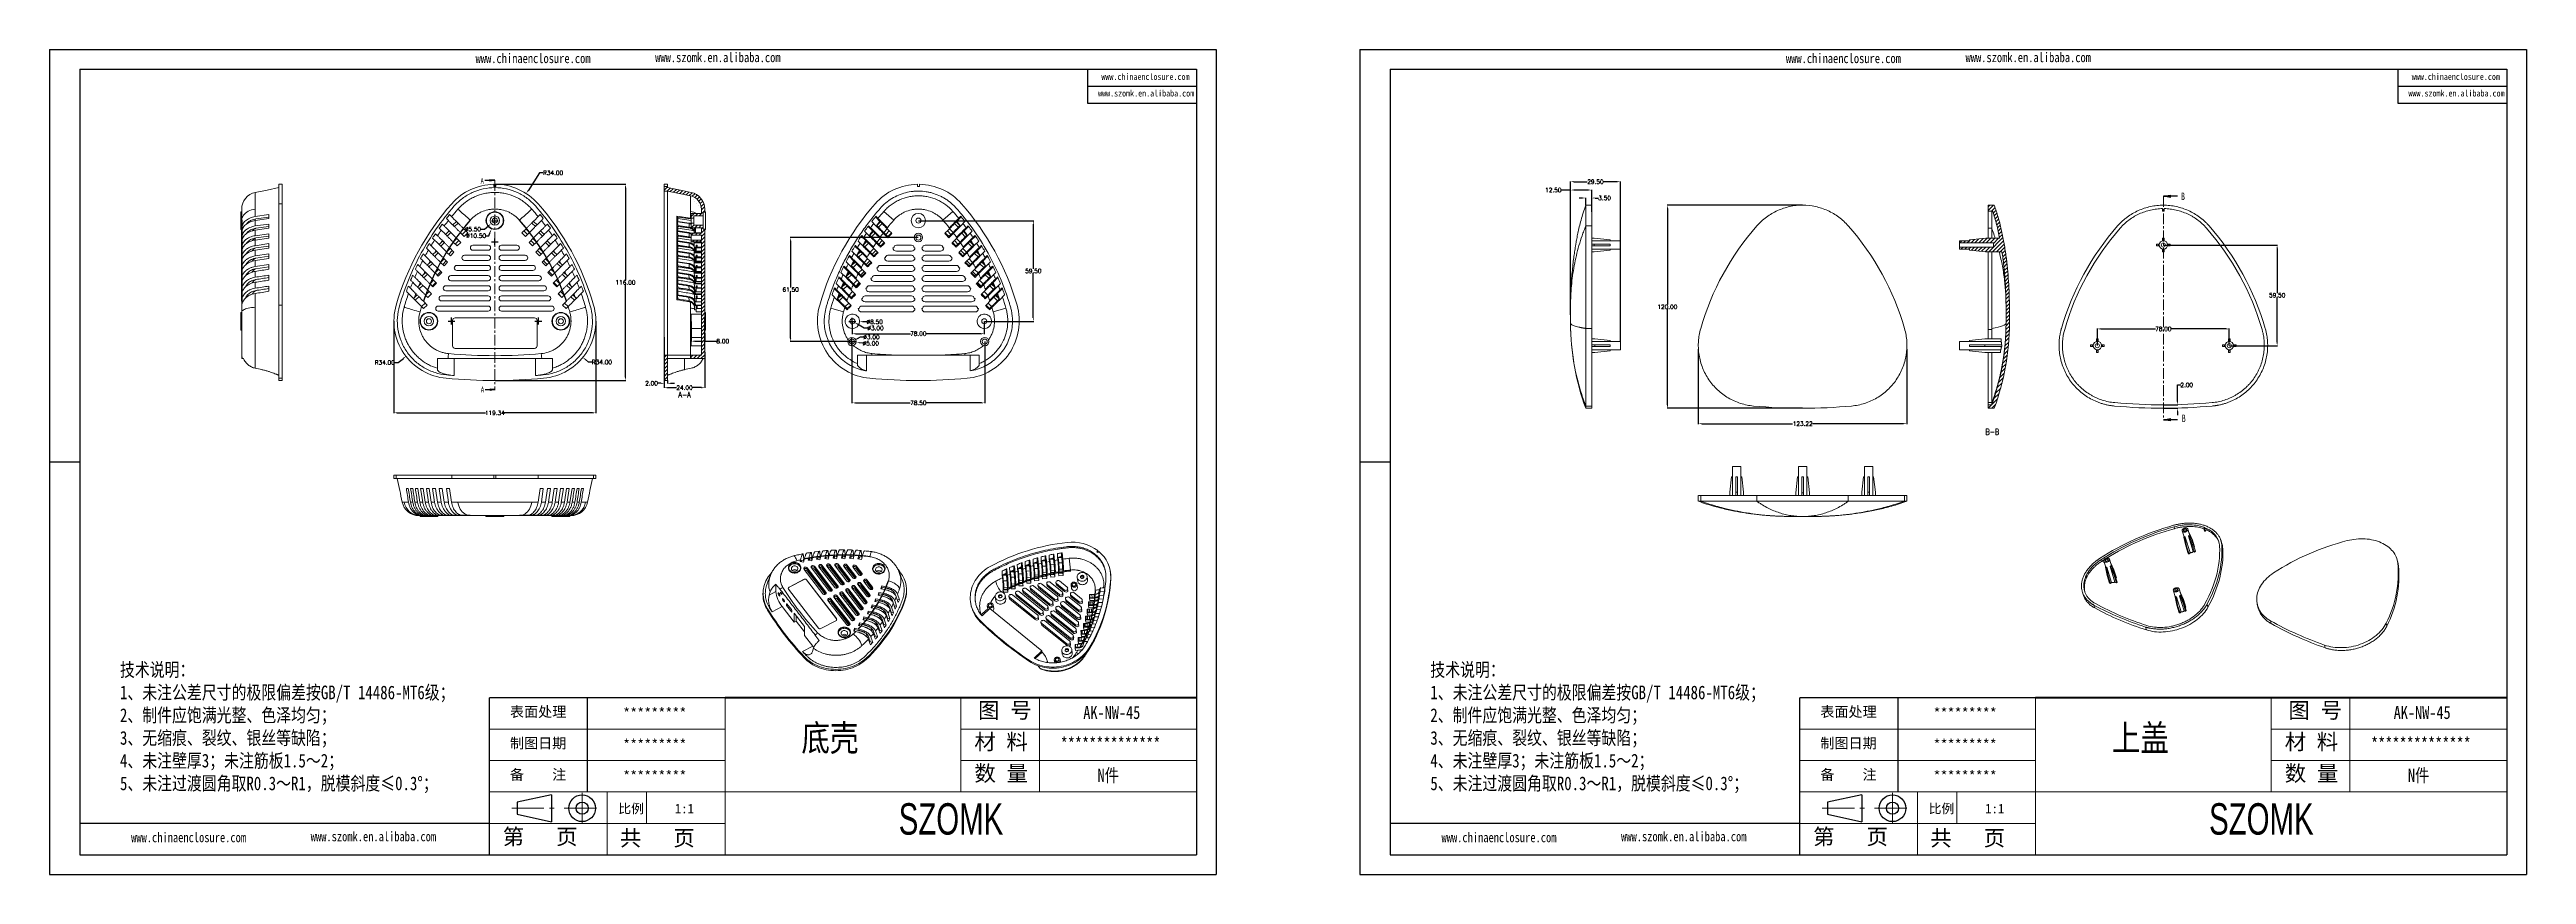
# Model space of a CAD drawing. Header units: inches. Extents: x 1474 to 2938, y 573 to 1061.
import ezdxf

# ---------------------------------------------------------------- set-up
doc = ezdxf.new("R2010")
doc.units = ezdxf.units.IN
doc.linetypes.add('CENTER', pattern=[10.16, 6.35, -1.27, 1.27, -1.27])
doc.linetypes.add('CENTER2', pattern=[28.575, 19.05, -3.175, 3.175, -3.175])
doc.layers.add('文字', color=81, linetype='Continuous')
for name, color, linetype, lineweight in [('粗实线', 7, 'Continuous', 30), ('细实线', 3, 'Continuous', 9), ('细点划线', 2, 'CENTER2', 9)]:
    doc.layers.add(name, color=color, linetype=linetype, lineweight=lineweight)
doc.styles.add('SLDTEXTSTYLE0', font='TXT', dxfattribs={"width": 0.75})
doc.styles.add('SLDTEXTSTYLE3', font='TXT', dxfattribs={"width": 0.75, "bigfont": 'bigfont'})
doc.styles.get("Standard").update_dxf_attribs({"font": 'txt', "bigfont": 'gbcbig.shx'})
doc.styles.add('宋体', font='', dxfattribs={"width": 0.8, "height": 3.5})
doc.styles.add('长仿宋', font='', dxfattribs={"width": 0.7, "height": 4})
doc.styles.get('宋体').set_extended_font_data('SimSun')
doc.styles.get('长仿宋').set_extended_font_data('SimSun')
doc.dimstyles.new('2.5', dxfattribs={"dimtxt": 2.5, "dimasz": 2, "dimexe": 0.18, "dimexo": 0.0625, "dimgap": 0.09, "dimtad": 0, "dimtih": 1, "dimtoh": 1, "dimzin": 0, "dimdsep": 46, "dimtxsty": 'Standard', "dimcen": 2, "dimadec": 0, "dimazin": 0, "dimtfac": 1, "dimtofl": 0, "dimtmove": 0, "dimatfit": 3, "dimfxl": 1, "dimtolj": 1, "dimtzin": 0, "dimarcsym": 0})

msp = doc.modelspace()

# ---------------------------------------------------------------- texts
at = {"color": 7, "linetype": 'Continuous', "attachment_point": 1, "style": 'SLDTEXTSTYLE0'}
for s, insert, char_height in [('A', (1728.728, 984.507), 3.175), ('B', (2733.908, 976.03), 4.445), ('A', (1728.912, 861.198), 3.175), ('B', (2734.364, 844.806), 4.445)]:
    msp.add_mtext(s, dxfattribs=dict(at, insert=insert, char_height=char_height))
at = {"color": 0, "linetype": 'Continuous', "lineweight": 0, "char_height": 3.5, "attachment_point": 2, "style": 'SLDTEXTSTYLE3'}
for s, insert in [('A-A', (1849.306, 858.311)), ('B-B', (2622.39, 836.33))]:
    msp.add_mtext(s, dxfattribs=dict(at, insert=insert))
at = {"char_height": 6.10877, "width": 3471.92221, "attachment_point": 1}
for s, insert in [('{\\fSimHei|b0|i0|c134|p49;表面处理}', (1746.099, 672.171)), ('{\\fSimHei|b0|i0|c134|p49;*********}', (1813.006, 671.385)), ('{\\fSimHei|b0|i0|c134|p49;表面处理}', (2520.723, 672.171)), ('{\\fSimHei|b0|i0|c134|p49;*********}', (2587.63, 671.385)), ('{\\fSimHei|b0|i0|c134|p49;制图日期}', (1746.099, 653.595)), ('{\\fSimHei|b0|i0|c134|p49;*********}', (1813.006, 652.81)), ('{\\fSimHei|b0|i0|c134|p49;制图日期}', (2520.723, 653.595)), ('{\\fSimHei|b0|i0|c134|p49;*********}', (2587.63, 652.81)), ('{\\fSimHei|b0|i0|c134|p49;备    注}', (1746.099, 635.02)), ('{\\fSimHei|b0|i0|c134|p49;*********}', (1813.006, 634.235)), ('{\\fSimHei|b0|i0|c134|p49;备    注}', (2520.723, 635.02)), ('{\\fSimHei|b0|i0|c134|p49;*********}', (2587.63, 634.235))]:
    msp.add_mtext(s, dxfattribs=dict(at, insert=insert))
at = {"layer": '文字', "color": 0, "attachment_point": 1, "style": '宋体'}
for s, insert, char_height, width in [('www.chinaenclosure.com', (1725.782, 1058.216), 5.67576, 99.71763), ('www.szomk.en.alibaba.com', (1831.943, 1058.778), 5.67576, 99.71763), ('www.chinaenclosure.com', (2500.406, 1058.216), 5.67576, 99.71763), ('www.szomk.en.alibaba.com', (2606.567, 1058.778), 5.67576, 99.71763), ('www.chinaenclosure.com', (2095.739, 1046.394), 3.78384, 66.47842), ('www.chinaenclosure.com', (2870.363, 1046.394), 3.78384, 66.47842), ('www.szomk.en.alibaba.com', (2093.761, 1036.595), 3.78384, 66.47842), ('www.szomk.en.alibaba.com', (2868.385, 1036.595), 3.78384, 66.47842), ('{\\H1.111x;技术说明：\\P1、未注公差尺寸的极限偏差按GB/T 14486-MT6级；\\P2、制件应饱满光整、色泽均匀；\\P3、无缩痕、裂纹、银丝等缺陷；\\P4、未注壁厚3；未注筋板1.5～2；\\P5、未注过渡圆角取R0.3～R1，脱模斜度≤0.3%%D；}', (1515.567, 698.027), 7.25594, 264.28574), ('{\\H1.111x;技术说明：\\P1、未注公差尺寸的极限偏差按GB/T 14486-MT6级；\\P2、制件应饱满光整、色泽均匀；\\P3、无缩痕、裂纹、银丝等缺陷；\\P4、未注壁厚3；未注筋板1.5～2；\\P5、未注过渡圆角取R0.3～R1，脱模斜度≤0.3%%D；}', (2290.191, 698.027), 7.25594, 264.28574), ('底壳', (1918.389, 661.406), 15.4793, 197.8978), ('{\\H1.111x;AK-NW-45}', (2085.04, 672.59), 6.9657, 80.53136), ('上盖', (2693.014, 661.406), 15.4793, 197.8978), ('{\\H1.111x;AK-NW-45}', (2859.664, 672.59), 6.9657, 80.53136), ('{\\H1.111x;**************}', (2071.642, 654.015), 6.9657, 80.53136), ('{\\H1.111x;**************}', (2846.266, 654.015), 6.9657, 80.53136), ('{\\H1.111x;N件}', (2093.466, 635.44), 6.9657, 80.53136), ('{\\H1.111x;N件}', (2868.09, 635.44), 6.9657, 80.53136), ('www.chinaenclosure.com', (1522.165, 597.706), 5.67576, 99.71763), ('www.szomk.en.alibaba.com', (1628.326, 598.268), 5.67576, 99.71763), ('www.chinaenclosure.com', (2296.789, 597.706), 5.67576, 99.71763), ('www.szomk.en.alibaba.com', (2402.95, 598.268), 5.67576, 99.71763)]:
    msp.add_mtext(s, dxfattribs=dict(at, insert=insert, char_height=char_height, width=width))
at = {"layer": '粗实线', "char_height": 18.57521, "width": 208.30259, "attachment_point": 1, "style": '长仿宋'}
for insert in [(1975.915, 615.065), (2750.539, 615.065)]:
    msp.add_mtext('{\\fSTXinwei|b0|i0|c134|p2;SZOMK}', dxfattribs=dict(at, insert=insert))
at = {"layer": '细实线', "color": 7, "attachment_point": 1}
for s, insert, char_height, width in [('{\\fSimSun|b0|i0|c134|p54;图 号}', (2022.826, 674.623), 9.2876, 46.43802), ('{\\fSimSun|b0|i0|c134|p54;图 号}', (2797.45, 674.623), 9.2876, 46.43802), ('{\\fSimSun|b0|i0|c134|p54;材 料   }', (2020.624, 656.047), 9.2876, 46.43802), ('{\\fSimSun|b0|i0|c134|p54;材 料   }', (2795.248, 656.047), 9.2876, 46.43802), ('{\\fSimSun|b0|i0|c134|p54;数 量}', (2020.669, 637.381), 9.2876, 41.96257), ('{\\fSimSun|b0|i0|c134|p54;数 量}', (2795.293, 637.381), 9.2876, 41.96257), ('{\\fSimSun|b0|i0|c134|p54;比例}', (1810.143, 614.682), 5.57256, 24.46182), ('{\\fSimSun|b0|i0|c134|p54;比例}', (2584.767, 614.682), 5.57256, 24.46182), ('{\\fSimSun|b0|i0|c134|p54;第   页}', (1741.8, 599.949), 9.2876, 69.65703), ('{\\fSimSun|b0|i0|c134|p54; 共   页}', (1804.778, 599.16), 9.2876, 69.65703), ('{\\fSimSun|b0|i0|c134|p54;1:1}', (1843.52, 614.682), 5.57256, 24.46182), ('{\\fSimSun|b0|i0|c134|p54;第   页}', (2516.424, 599.949), 9.2876, 69.65703), ('{\\fSimSun|b0|i0|c134|p54; 共   页}', (2579.402, 599.16), 9.2876, 69.65703), ('{\\fSimSun|b0|i0|c134|p54;1:1}', (2618.144, 614.682), 5.57256, 24.46182)]:
    msp.add_mtext(s, dxfattribs=dict(at, insert=insert, char_height=char_height, width=width))

# ---------------------------------------------------------------- blocks, each defined once
blk = doc.blocks.new('_CLOSED')
at = {"color": 0, "linetype": 'ByBlock', "lineweight": -2}
for p, q in [((-1, 0.166667), (0, 0)), ((-1, 0.166667), (-1, -0.166667)), ((0, 0), (-1, -0.166667)), ((0, 0), (-1, 0))]:
    blk.add_line(p, q, dxfattribs=at)
blk = doc.blocks.new('*D105')
at = {"color": 0, "lineweight": -2}
for p, q in [((1763.6, 987.7), (1756.8, 977.1)), ((1765.6, 987.7), (1763.6, 987.7)), ((1735.2, 946.9), (1739.2, 946.9)), ((1737.2, 944.9), (1737.2, 948.9))]:
    blk.add_line(p, q, dxfattribs=at)
at = {"color": 0}
blk.add_solid([(1756.5, 977.3), (1757.1, 977), (1755.7, 975.5)], dxfattribs=at)
at = {"layer": 'Defpoints', "color": 0}
for p in [(1755.7, 975.5), (1737.2, 946.9)]:
    blk.add_point(p, dxfattribs=at)
at = {"color": 0, "insert": (1771.6, 987.7), "char_height": 2.5, "attachment_point": 5}
blk.add_mtext('\\A1;R34.00', dxfattribs=at)
blk = doc.blocks.new('*D107')
at = {"color": 0, "lineweight": -2}
for p, q in [((1709.5, 900.1), (1713.5, 900.1)), ((1711.5, 898.1), (1711.5, 902.1)), ((1678, 875.6), (1680, 875.6)), ((1680, 875.6), (1683.1, 878))]:
    blk.add_line(p, q, dxfattribs=at)
at = {"color": 0}
blk.add_solid([(1682.9, 878.3), (1683.3, 877.7), (1684.7, 879.2)], dxfattribs=at)
at = {"layer": 'Defpoints', "color": 0}
for p in [(1711.5, 900.1), (1684.7, 879.2)]:
    blk.add_point(p, dxfattribs=at)
at = {"color": 0, "insert": (1672.1, 875.6), "char_height": 2.5, "attachment_point": 5}
blk.add_mtext('\\A1;R34.00', dxfattribs=at)
blk = doc.blocks.new('*D108')
at = {"color": 0, "lineweight": -2}
for p, q in [((1760.9, 900.1), (1764.9, 900.1)), ((1762.9, 898.1), (1762.9, 902.1)), ((1792.6, 875.8), (1790.7, 877.3)), ((1794.6, 875.8), (1792.6, 875.8))]:
    blk.add_line(p, q, dxfattribs=at)
at = {"color": 0}
blk.add_solid([(1790.9, 877.6), (1790.5, 877), (1789.2, 878.6)], dxfattribs=at)
at = {"layer": 'Defpoints', "color": 0}
for p in [(1762.9, 900.1), (1789.2, 878.6)]:
    blk.add_point(p, dxfattribs=at)
at = {"color": 0, "insert": (1800.5, 875.8), "char_height": 2.5, "attachment_point": 5}
blk.add_mtext('\\A1;R34.00', dxfattribs=at)
blk = doc.blocks.new('*D109')
at = {"color": 0, "lineweight": -2}
for p, q in [((1737.3, 980.9), (1814.6, 980.9)), ((1814.4, 978.9), (1814.4, 924.3)), ((1814.4, 866.9), (1814.4, 921.6)), ((1737.3, 864.9), (1814.6, 864.9))]:
    blk.add_line(p, q, dxfattribs=at)
at = {"color": 0}
for points in [[(1814.1, 978.9), (1814.8, 978.9), (1814.4, 980.9)], [(1814.1, 866.9), (1814.8, 866.9), (1814.4, 864.9)]]:
    blk.add_solid(points, dxfattribs=at)
at = {"layer": 'Defpoints', "color": 0}
for p in [(1737.2, 980.9), (1737.2, 864.9), (1814.4, 864.9)]:
    blk.add_point(p, dxfattribs=at)
at = {"color": 0, "insert": (1814.4, 922.9), "char_height": 2.5, "attachment_point": 5}
blk.add_mtext('\\A1;116.00', dxfattribs=at)
blk = doc.blocks.new('*D110')
at = {"color": 0, "lineweight": -2}
for p, q in [((2510.2, 968.5), (2430.2, 968.5)), ((2430.3, 966.5), (2430.3, 909.9)), ((2430.3, 850.5), (2430.3, 907.2)), ((2510.2, 848.5), (2430.2, 848.5))]:
    blk.add_line(p, q, dxfattribs=at)
at = {"color": 0}
for points in [[(2430, 966.5), (2430.7, 966.5), (2430.3, 968.5)], [(2430, 850.5), (2430.7, 850.5), (2430.3, 848.5)]]:
    blk.add_solid(points, dxfattribs=at)
at = {"layer": 'Defpoints', "color": 0}
for p in [(2430.3, 968.5), (2510.3, 968.5), (2510.3, 848.5)]:
    blk.add_point(p, dxfattribs=at)
at = {"color": 0, "insert": (2430.3, 908.5), "char_height": 2.5, "attachment_point": 5}
blk.add_mtext('\\A1;120.00', dxfattribs=at)
blk = doc.blocks.new('*D111')
at = {"color": 0, "lineweight": -2}
for p, q in [((2448.6, 883.5), (2448.6, 839.2)), ((2571.9, 883.5), (2571.9, 839.2)), ((2450.6, 839.4), (2504.3, 839.4)), ((2569.9, 839.4), (2516.2, 839.4))]:
    blk.add_line(p, q, dxfattribs=at)
at = {"color": 0}
for points in [[(2450.6, 839.7), (2450.6, 839.1), (2448.6, 839.4)], [(2569.9, 839.7), (2569.9, 839.1), (2571.9, 839.4)]]:
    blk.add_solid(points, dxfattribs=at)
at = {"layer": 'Defpoints', "color": 0}
for p in [(2448.6, 883.6), (2571.9, 883.6), (2571.9, 839.4)]:
    blk.add_point(p, dxfattribs=at)
at = {"color": 0, "insert": (2510.3, 839.4), "char_height": 2.5, "attachment_point": 5}
blk.add_mtext('\\A1;123.22', dxfattribs=at)
blk = doc.blocks.new('*D112')
at = {"color": 0, "lineweight": -2}
for p, q in [((1677.5, 900), (1677.5, 845.7)), ((1796.9, 900), (1796.9, 845.7)), ((1679.5, 845.8), (1731.7, 845.8)), ((1794.9, 845.8), (1742.7, 845.8))]:
    blk.add_line(p, q, dxfattribs=at)
at = {"color": 0}
for points in [[(1679.5, 846.2), (1679.5, 845.5), (1677.5, 845.8)], [(1794.9, 846.2), (1794.9, 845.5), (1796.9, 845.8)]]:
    blk.add_solid(points, dxfattribs=at)
at = {"layer": 'Defpoints', "color": 0}
for p in [(1677.5, 900.1), (1796.9, 900.1), (1796.9, 845.8)]:
    blk.add_point(p, dxfattribs=at)
at = {"color": 0, "insert": (1737.2, 845.8), "char_height": 2.5, "attachment_point": 5}
blk.add_mtext('\\A1;119.34', dxfattribs=at)
blk = doc.blocks.new('*D113')
at = {"color": 0, "lineweight": -2}
for p, q in [((2723.6, 850.5), (2732.1, 850.5)), ((2731.9, 852.5), (2731.9, 862.3)), ((2731.9, 862.3), (2733.9, 862.3)), ((2723.6, 848.5), (2732.1, 848.5)), ((2731.9, 846.5), (2731.9, 844.5))]:
    blk.add_line(p, q, dxfattribs=at)
at = {"color": 0}
for points in [[(2731.6, 852.5), (2732.3, 852.5), (2731.9, 850.5)], [(2731.6, 846.5), (2732.3, 846.5), (2731.9, 848.5)]]:
    blk.add_solid(points, dxfattribs=at)
at = {"layer": 'Defpoints', "color": 0}
for p in [(2723.5, 850.5), (2723.5, 848.5), (2731.9, 848.5)]:
    blk.add_point(p, dxfattribs=at)
at = {"color": 0, "insert": (2737.3, 862.3), "char_height": 2.5, "attachment_point": 5}
blk.add_mtext('\\A1;2.00', dxfattribs=at)
blk = doc.blocks.new('*D114')
at = {"color": 0, "lineweight": -2}
for p, q in [((2684.5, 885.6), (2684.5, 895.6)), ((2686.5, 895.4), (2718.8, 895.4)), ((2760.5, 895.4), (2728.2, 895.4)), ((2762.5, 885.6), (2762.5, 895.6))]:
    blk.add_line(p, q, dxfattribs=at)
at = {"color": 0}
for points in [[(2686.5, 895.8), (2686.5, 895.1), (2684.5, 895.4)], [(2760.5, 895.8), (2760.5, 895.1), (2762.5, 895.4)]]:
    blk.add_solid(points, dxfattribs=at)
at = {"layer": 'Defpoints', "color": 0}
for p in [(2762.5, 895.4), (2684.5, 885.5), (2762.5, 885.5)]:
    blk.add_point(p, dxfattribs=at)
at = {"color": 0, "insert": (2723.5, 895.4), "char_height": 2.5, "attachment_point": 5}
blk.add_mtext('\\A1;78.00', dxfattribs=at)
blk = doc.blocks.new('*D115')
at = {"color": 0, "lineweight": -2}
for p, q in [((2723.6, 945), (2790.9, 945)), ((2790.8, 943), (2790.8, 916.6)), ((2790.8, 887.5), (2790.8, 913.9)), ((2762.6, 885.5), (2790.9, 885.5))]:
    blk.add_line(p, q, dxfattribs=at)
at = {"color": 0}
for points in [[(2790.4, 943), (2791.1, 943), (2790.8, 945)], [(2790.4, 887.5), (2791.1, 887.5), (2790.8, 885.5)]]:
    blk.add_solid(points, dxfattribs=at)
at = {"layer": 'Defpoints', "color": 0}
for p in [(2723.5, 945), (2790.8, 945), (2762.5, 885.5)]:
    blk.add_point(p, dxfattribs=at)
at = {"color": 0, "insert": (2790.8, 915.3), "char_height": 2.5, "attachment_point": 5}
blk.add_mtext('\\A1;59.50', dxfattribs=at)
blk = doc.blocks.new('*D116')
at = {"color": 0, "lineweight": -2}
for p, q in [((2373.1, 903.8), (2373.1, 982.6)), ((2375.1, 982.4), (2382.9, 982.4)), ((2400.6, 982.4), (2392.7, 982.4)), ((2402.6, 888.1), (2402.6, 982.6))]:
    blk.add_line(p, q, dxfattribs=at)
at = {"color": 0}
for points in [[(2375.1, 982.8), (2375.1, 982.1), (2373.1, 982.4)], [(2400.6, 982.8), (2400.6, 982.1), (2402.6, 982.4)]]:
    blk.add_solid(points, dxfattribs=at)
at = {"layer": 'Defpoints', "color": 0}
for p in [(2402.6, 982.4), (2373.1, 903.8), (2402.6, 888)]:
    blk.add_point(p, dxfattribs=at)
at = {"color": 0, "insert": (2387.8, 982.4), "char_height": 2.5, "attachment_point": 5}
blk.add_mtext('\\A1;29.50', dxfattribs=at)
blk = doc.blocks.new('*D117')
at = {"color": 0, "lineweight": -2}
for p, q in [((2380.1, 972.8), (2378.1, 972.8)), ((2382.1, 968.6), (2382.1, 973)), ((2385.6, 968.6), (2385.6, 973)), ((2387.6, 972.8), (2389.6, 972.8))]:
    blk.add_line(p, q, dxfattribs=at)
at = {"color": 0}
for points in [[(2380.1, 973.1), (2380.1, 972.5), (2382.1, 972.8)], [(2387.6, 973.1), (2387.6, 972.5), (2385.6, 972.8)]]:
    blk.add_solid(points, dxfattribs=at)
at = {"layer": 'Defpoints', "color": 0}
for p in [(2382.1, 972.8), (2382.1, 968.5), (2385.6, 968.5)]:
    blk.add_point(p, dxfattribs=at)
at = {"color": 0, "insert": (2393.2, 972.8), "char_height": 2.5, "attachment_point": 5}
blk.add_mtext('\\A1;3.50', dxfattribs=at)
blk = doc.blocks.new('*D118')
at = {"color": 0, "lineweight": -2}
for p, q in [((2373.1, 977.5), (2367.4, 977.5)), ((2373.1, 903.9), (2373.1, 977.7)), ((2383.6, 977.5), (2375.1, 977.5)), ((2385.6, 964.7), (2385.6, 977.7))]:
    blk.add_line(p, q, dxfattribs=at)
at = {"color": 0}
for points in [[(2375.1, 977.8), (2375.1, 977.2), (2373.1, 977.5)], [(2383.6, 977.8), (2383.6, 977.2), (2385.6, 977.5)]]:
    blk.add_solid(points, dxfattribs=at)
at = {"layer": 'Defpoints', "color": 0}
for p in [(2373.1, 977.5), (2385.6, 964.7), (2373.1, 903.8)]:
    blk.add_point(p, dxfattribs=at)
at = {"color": 0, "insert": (2362.9, 977.5), "char_height": 2.5, "attachment_point": 5}
blk.add_mtext('\\A1;12.50', dxfattribs=at)
blk = doc.blocks.new('*D119')
at = {"color": 0, "lineweight": -2}
for p, q in [((1837.3, 890.5), (1837.3, 860.5)), ((1861.3, 881.7), (1861.3, 860.5)), ((1839.3, 860.7), (1844.6, 860.7)), ((1859.3, 860.7), (1853.9, 860.7))]:
    blk.add_line(p, q, dxfattribs=at)
at = {"color": 0}
for points in [[(1839.3, 861), (1839.3, 860.3), (1837.3, 860.7)], [(1859.3, 861), (1859.3, 860.3), (1861.3, 860.7)]]:
    blk.add_solid(points, dxfattribs=at)
at = {"layer": 'Defpoints', "color": 0}
for p in [(1837.3, 890.5), (1861.3, 881.8), (1861.3, 860.7)]:
    blk.add_point(p, dxfattribs=at)
at = {"color": 0, "insert": (1849.3, 860.7), "char_height": 2.5, "attachment_point": 5}
blk.add_mtext('\\A1;24.00', dxfattribs=at)
blk = doc.blocks.new('*D120')
at = {"color": 0, "lineweight": -2}
for p, q in [((1837.3, 865.9), (1837.3, 863.1)), ((1839.3, 864.9), (1839.3, 863.1)), ((1835.3, 863.3), (1833.3, 863.3)), ((1841.3, 863.3), (1843.3, 863.3))]:
    blk.add_line(p, q, dxfattribs=at)
at = {"color": 0}
for points in [[(1835.3, 863.6), (1835.3, 862.9), (1837.3, 863.3)], [(1841.3, 863.6), (1841.3, 862.9), (1839.3, 863.3)]]:
    blk.add_solid(points, dxfattribs=at)
at = {"layer": 'Defpoints', "color": 0}
for p in [(1837.3, 866), (1839.3, 864.9), (1837.3, 863.3)]:
    blk.add_point(p, dxfattribs=at)
at = {"color": 0, "insert": (1829.8, 863.3), "char_height": 2.5, "attachment_point": 5}
blk.add_mtext('\\A1;2.00', dxfattribs=at)
blk = doc.blocks.new('*D121')
at = {"color": 0, "lineweight": -2}
for p, q in [((1853.3, 899.9), (1853.3, 888)), ((1855.3, 888.2), (1859.3, 888.2)), ((1861.3, 892.9), (1861.3, 888)), ((1861.3, 888.2), (1868.5, 888.2))]:
    blk.add_line(p, q, dxfattribs=at)
at = {"color": 0}
for points in [[(1855.3, 888.5), (1855.3, 887.8), (1853.3, 888.2)], [(1859.3, 888.5), (1859.3, 887.8), (1861.3, 888.2)]]:
    blk.add_solid(points, dxfattribs=at)
at = {"layer": 'Defpoints', "color": 0}
for p in [(1853.3, 899.9), (1861.3, 892.9), (1861.3, 888.2)]:
    blk.add_point(p, dxfattribs=at)
at = {"color": 0, "insert": (1871.9, 888.2), "char_height": 2.5, "attachment_point": 5}
blk.add_mtext('\\A1;8.00', dxfattribs=at)
blk = doc.blocks.new('*D122')
at = {"color": 0, "lineweight": -2}
for p, q in [((1948.3, 887.9), (1948.3, 851.5)), ((2026.8, 887.9), (2026.8, 851.5)), ((1950.3, 851.7), (1982.6, 851.7)), ((2024.8, 851.7), (1992.4, 851.7))]:
    blk.add_line(p, q, dxfattribs=at)
at = {"color": 0}
for points in [[(1950.3, 852), (1950.3, 851.4), (1948.3, 851.7)], [(2024.8, 852), (2024.8, 851.4), (2026.8, 851.7)]]:
    blk.add_solid(points, dxfattribs=at)
at = {"layer": 'Defpoints', "color": 0}
for p in [(1948.3, 887.9), (2026.8, 887.9), (2026.8, 851.7)]:
    blk.add_point(p, dxfattribs=at)
at = {"color": 0, "insert": (1987.5, 851.7), "char_height": 2.5, "attachment_point": 5}
blk.add_mtext('\\A1;78.50', dxfattribs=at)
blk = doc.blocks.new('*D123')
at = {"color": 0, "lineweight": -2}
for p, q in [((1948.5, 899.9), (1948.5, 892.4)), ((2026.5, 899.9), (2026.5, 892.4)), ((1950.5, 892.6), (1982.9, 892.6)), ((2024.5, 892.6), (1992.2, 892.6))]:
    blk.add_line(p, q, dxfattribs=at)
at = {"color": 0}
for points in [[(1950.5, 892.9), (1950.5, 892.2), (1948.5, 892.6)], [(2024.5, 892.9), (2024.5, 892.2), (2026.5, 892.6)]]:
    blk.add_solid(points, dxfattribs=at)
at = {"layer": 'Defpoints', "color": 0}
for p in [(1948.5, 899.9), (2026.5, 899.9), (2026.5, 892.6)]:
    blk.add_point(p, dxfattribs=at)
at = {"color": 0, "insert": (1987.5, 892.6), "char_height": 2.5, "attachment_point": 5}
blk.add_mtext('\\A1;78.00', dxfattribs=at)
blk = doc.blocks.new('*D124')
at = {"color": 0, "lineweight": -2}
for p, q in [((1987.6, 959.4), (2055.7, 959.4)), ((2055.5, 957.4), (2055.5, 931)), ((2055.5, 901.9), (2055.5, 928.3)), ((2026.6, 899.9), (2055.7, 899.9))]:
    blk.add_line(p, q, dxfattribs=at)
at = {"color": 0}
for points in [[(2055.2, 957.4), (2055.8, 957.4), (2055.5, 959.4)], [(2055.2, 901.9), (2055.8, 901.9), (2055.5, 899.9)]]:
    blk.add_solid(points, dxfattribs=at)
at = {"layer": 'Defpoints', "color": 0}
for p in [(1987.5, 959.4), (2026.5, 899.9), (2055.5, 899.9)]:
    blk.add_point(p, dxfattribs=at)
at = {"color": 0, "insert": (2055.5, 929.7), "char_height": 2.5, "attachment_point": 5}
blk.add_mtext('\\A1;59.50', dxfattribs=at)
blk = doc.blocks.new('*D125')
at = {"color": 0, "lineweight": -2}
for p, q in [((1987.5, 949.4), (1911.8, 949.4)), ((1912, 947.4), (1912, 920)), ((1912, 889.9), (1912, 917.3)), ((1948.2, 887.9), (1911.8, 887.9))]:
    blk.add_line(p, q, dxfattribs=at)
at = {"color": 0}
for points in [[(1911.7, 947.4), (1912.4, 947.4), (1912, 949.4)], [(1911.7, 889.9), (1912.4, 889.9), (1912, 887.9)]]:
    blk.add_solid(points, dxfattribs=at)
at = {"layer": 'Defpoints', "color": 0}
for p in [(1987.5, 949.4), (1912, 887.9), (1948.3, 887.9)]:
    blk.add_point(p, dxfattribs=at)
at = {"color": 0, "insert": (1912, 918.7), "char_height": 2.5, "attachment_point": 5}
blk.add_mtext('\\A1;61.50', dxfattribs=at)
blk = doc.blocks.new('*D126')
at = {"color": 0, "lineweight": -2}
for p, q in [((1946.5, 899.9), (1950.5, 899.9)), ((1948.5, 897.9), (1948.5, 901.9)), ((1956.8, 899.6), (1954.8, 899.7))]:
    blk.add_line(p, q, dxfattribs=at)
at = {"color": 0}
blk.add_solid([(1954.8, 900), (1954.8, 899.3), (1952.8, 899.8)], dxfattribs=at)
at = {"layer": 'Defpoints', "color": 0}
for p in [(1944.3, 900.1), (1952.8, 899.8)]:
    blk.add_point(p, dxfattribs=at)
at = {"color": 0, "insert": (1961.7, 899.6), "char_height": 2.5, "attachment_point": 5}
blk.add_mtext('\\A1;∅8.50', dxfattribs=at)
blk = doc.blocks.new('*D127')
at = {"color": 0, "lineweight": -2}
for p, q in [((1946.5, 899.9), (1950.5, 899.9)), ((1948.5, 897.9), (1948.5, 901.9)), ((1955.5, 895.9), (1951.6, 898.2)), ((1957.5, 895.9), (1955.5, 895.9))]:
    blk.add_line(p, q, dxfattribs=at)
at = {"color": 0}
blk.add_solid([(1951.7, 898.5), (1951.4, 897.9), (1949.8, 899.2)], dxfattribs=at)
at = {"layer": 'Defpoints', "color": 0}
for p in [(1947.2, 900.7), (1949.8, 899.2)]:
    blk.add_point(p, dxfattribs=at)
at = {"color": 0, "insert": (1962.2, 895.9), "char_height": 2.5, "attachment_point": 5}
blk.add_mtext('\\A1;∅3.00', dxfattribs=at)
blk = doc.blocks.new('*D128')
at = {"color": 0, "lineweight": -2}
for p, q in [((1946.3, 887.9), (1950.3, 887.9)), ((1948.3, 885.9), (1948.3, 889.9)), ((1954.7, 886.9), (1952.7, 887.2))]:
    blk.add_line(p, q, dxfattribs=at)
at = {"color": 0}
blk.add_solid([(1952.8, 887.6), (1952.7, 886.9), (1950.8, 887.5)], dxfattribs=at)
at = {"layer": 'Defpoints', "color": 0}
for p in [(1945.8, 888.3), (1950.8, 887.5)]:
    blk.add_point(p, dxfattribs=at)
at = {"color": 0, "insert": (1959.4, 886.9), "char_height": 2.5, "attachment_point": 5}
blk.add_mtext('\\A1;∅5.00', dxfattribs=at)
blk = doc.blocks.new('*D129')
at = {"color": 0, "lineweight": -2}
for p, q in [((1946.3, 887.9), (1950.3, 887.9)), ((1948.3, 885.9), (1948.3, 889.9)), ((1953.1, 890.6), (1951.3, 889.6)), ((1955.1, 890.6), (1953.1, 890.6))]:
    blk.add_line(p, q, dxfattribs=at)
at = {"color": 0}
blk.add_solid([(1951.2, 889.9), (1951.5, 889.3), (1949.6, 888.7)], dxfattribs=at)
at = {"layer": 'Defpoints', "color": 0}
for p in [(1947, 887.2), (1949.6, 888.7)]:
    blk.add_point(p, dxfattribs=at)
at = {"color": 0, "insert": (1959.8, 890.6), "char_height": 2.5, "attachment_point": 5}
blk.add_mtext('\\A1;∅3.00', dxfattribs=at)
blk = doc.blocks.new('*D130')
at = {"color": 0, "lineweight": -2}
for p, q in [((1729.1, 954.4), (1731.1, 954.4)), ((1731.1, 954.4), (1733.5, 956.4)), ((1735.2, 959.4), (1739.2, 959.4)), ((1737.2, 957.4), (1737.2, 961.4))]:
    blk.add_line(p, q, dxfattribs=at)
at = {"color": 0}
blk.add_solid([(1733.3, 956.7), (1733.7, 956.2), (1735.1, 957.7)], dxfattribs=at)
at = {"layer": 'Defpoints', "color": 0}
for p in [(1735.1, 957.7), (1739.3, 961.2)]:
    blk.add_point(p, dxfattribs=at)
at = {"color": 0, "insert": (1724.2, 954.4), "char_height": 2.5, "attachment_point": 5}
blk.add_mtext('\\A1;∅5.50', dxfattribs=at)
blk = doc.blocks.new('*D131')
at = {"color": 0, "lineweight": -2}
for p, q in [((1733.6, 950.5), (1734.5, 952.7)), ((1735.2, 959.4), (1739.2, 959.4)), ((1737.2, 957.4), (1737.2, 961.4)), ((1731.6, 950.5), (1733.6, 950.5))]:
    blk.add_line(p, q, dxfattribs=at)
at = {"color": 0}
blk.add_solid([(1734.2, 952.8), (1734.8, 952.6), (1735.2, 954.6)], dxfattribs=at)
at = {"layer": 'Defpoints', "color": 0}
for p in [(1735.2, 954.6), (1739.1, 964.3)]:
    blk.add_point(p, dxfattribs=at)
at = {"color": 0, "insert": (1726.1, 950.5), "char_height": 2.5, "attachment_point": 5}
blk.add_mtext('\\A1;∅10.50', dxfattribs=at)

# ---------------------------------------------------------------- dimensions: what is measured, and where the dimension line sits
for center, mpoint, picture, middle in [((1737.191, 946.933), (1755.69, 975.46), '*D105', (1771.554, 987.705)), ((1711.521, 900.102), (1684.677, 879.237), '*D107', (1672.125, 875.638)), ((1762.861, 900.102), (1789.169, 878.564), '*D108', (1800.481, 875.79))]:
    dim = msp.add_radius_dim(center=center, mpoint=mpoint, dimstyle='2.5')
    dim.commit()
    dim.dimension.update_dxf_attribs({"geometry": picture, "text_midpoint": middle, "dimtype": 164})
for base, p1, p2, picture, middle in [((2402.581, 982.428), (2373.081, 903.754), (2402.581, 888.031), '*D116', (2387.831, 982.428)), ((2373.081, 977.513), (2385.581, 964.682), (2373.081, 903.816), '*D118', (2362.904, 977.513)), ((2382.081, 972.811), (2385.581, 968.531), (2382.081, 968.531), '*D117', (2393.212, 972.811)), ((1861.253, 888.16), (1853.253, 899.933), (1861.253, 892.933), '*D121', (1871.925, 888.16))]:
    dim = msp.add_linear_dim(base=base, p1=p1, p2=p2, dimstyle='2.5')
    dim.commit()
    dim.dimension.update_dxf_attribs({"geometry": picture, "text_midpoint": middle, "dimtype": 160})
for base, p1, p2, picture, middle in [((1814.445, 864.933), (1737.191, 980.933), (1737.191, 864.933), '*D109', (1814.445, 922.933)), ((2430.338, 968.531), (2510.252, 848.531), (2510.252, 968.531), '*D110', (2430.338, 908.531)), ((2055.499, 899.933), (1987.531, 959.433), (2026.531, 899.933), '*D124', (2055.499, 929.683)), ((1912.027, 887.933), (1987.531, 949.433), (1948.281, 887.933), '*D125', (1912.027, 918.683)), ((2790.753, 945.031), (2762.512, 885.531), (2723.512, 945.031), '*D115', (2790.753, 915.281))]:
    dim = msp.add_linear_dim(base=base, p1=p1, p2=p2, angle=90, dimstyle='2.5')
    dim.commit()
    dim.dimension.update_dxf_attribs({"geometry": picture, "text_midpoint": middle})
for p1, p2, picture, middle in [((1739.323, 961.17), (1735.06, 957.695), '*D130', (1724.18, 954.436)), ((1739.138, 964.308), (1735.244, 954.557), '*D131', (1726.129, 950.528)), ((1947.231, 900.68), (1949.832, 899.185), '*D127', (1962.196, 895.912))]:
    dim = msp.add_diameter_dim_2p(p1=p1, p2=p2, dimstyle='2.5')
    dim.commit()
    dim.dimension.update_dxf_attribs({"geometry": picture, "text_midpoint": middle, "dimtype": 163})
for base, p1, p2, picture, middle in [((1796.861, 845.836), (1677.521, 900.102), (1796.861, 900.102), '*D112', (1737.191, 845.836)), ((2026.531, 892.56), (1948.531, 899.933), (2026.531, 899.933), '*D123', (1987.531, 892.56)), ((2762.512, 895.448), (2684.512, 885.531), (2762.512, 885.531), '*D114', (2723.512, 895.448)), ((1861.253, 860.675), (1837.253, 890.524), (1861.253, 881.763), '*D119', (1849.253, 860.675)), ((2026.781, 851.715), (1948.281, 887.933), (2026.781, 887.933), '*D122', (1987.531, 851.715)), ((2571.86, 839.416), (2448.644, 883.596), (2571.86, 883.596), '*D111', (2510.252, 839.416)), ((1837.253, 863.28), (1839.253, 864.933), (1837.253, 865.951), '*D120', (1829.83, 863.28))]:
    dim = msp.add_linear_dim(base=base, p1=p1, p2=p2, dimstyle='2.5')
    dim.commit()
    dim.dimension.update_dxf_attribs({"geometry": picture, "text_midpoint": middle})
for p1, p2, picture, middle in [((1944.285, 900.107), (1952.778, 899.759), '*D126', (1961.656, 899.595)), ((1945.812, 888.325), (1950.751, 887.541), '*D128', (1959.374, 886.913)), ((1946.968, 887.209), (1949.595, 888.656), '*D129', (1959.772, 890.586))]:
    dim = msp.add_diameter_dim_2p(p1=p1, p2=p2, dimstyle='2.5')
    dim.commit()
    dim.dimension.update_dxf_attribs({"geometry": picture, "text_midpoint": middle})
dim = msp.add_linear_dim(base=(2731.924, 848.531), p1=(2723.512, 850.531), p2=(2723.512, 848.531), angle=90, dimstyle='2.5')
dim.commit()
dim.dimension.update_dxf_attribs({"geometry": '*D113', "text_midpoint": (2737.347, 862.273), "dimtype": 160})

# ---------------------------------------------------------------- hatches: boundary and pattern name
at = {"linetype": 'Continuous', "lineweight": 0}
h = msp.add_hatch(dxfattribs=at)
h.set_pattern_fill('ANSI31', color=4, scale=0.5, style=0)
edge = h.paths.add_edge_path(flags=0)
edge.add_line((1839.253, 979.537), (1837.253, 979.537))
edge.add_line((1837.253, 979.537), (1837.253, 976.891))
edge.add_line((1837.253, 976.891), (1839.253, 976.891))
edge.add_spline(control_points=[(1839.253, 976.891), (1841.534, 976.425), (1843.815, 975.958), (1846.095, 975.492), (1848.349, 975.031), (1850.603, 974.57), (1852.856, 974.109)], knot_values=[0, 0, 0, 0, 0.00698423, 0.00698423, 0.00698423, 0.01388472, 0.01388472, 0.01388472, 0.01388472], weights=[1, 1, 1, 1, 1, 1, 1], degree=3, periodic=0)
edge.add_arc((1851.253, 966.271), 8, 0, 78.440175, ccw=False)
edge.add_line((1859.253, 966.271), (1859.253, 963.683))
edge.add_line((1859.253, 963.683), (1853.253, 963.683))
edge.add_line((1853.253, 963.683), (1853.253, 960.933))
edge.add_line((1853.253, 960.933), (1854.753, 960.933))
edge.add_line((1854.753, 960.933), (1854.753, 962.183))
edge.add_line((1854.753, 962.183), (1860.253, 962.183))
edge.add_line((1860.253, 962.183), (1860.253, 964.433))
edge.add_line((1860.253, 964.433), (1861.753, 964.433))
edge.add_line((1861.753, 964.433), (1861.753, 964.683))
edge.add_line((1861.753, 964.683), (1861.253, 964.683))
edge.add_line((1861.253, 964.683), (1861.253, 966.271))
edge.add_arc((1851.253, 966.271), 10, 0, 78.440175)
edge.add_line((1853.257, 976.068), (1839.253, 978.933))
edge.add_line((1839.253, 978.933), (1839.253, 979.537))
h = msp.add_hatch(dxfattribs=at)
h.set_pattern_fill('ANSI31', color=4, scale=0.5, style=0)
edge = h.paths.add_edge_path(flags=0)
edge.add_spline(control_points=[(2628.107, 941.031), (2628.389, 939.13), (2628.645, 937.224), (2628.875, 935.316), (2629.408, 930.899), (2629.812, 926.464), (2630.087, 922.023), (2630.363, 917.566), (2630.503, 913.099), (2630.503, 908.634), (2630.503, 908.634), (2630.503, 908.634), (2630.503, 908.634)], knot_values=[0.02655253, 0.02655253, 0.02655253, 0.02655253, 0.03231129, 0.03231129, 0.03231129, 0.04564166, 0.04564166, 0.04564166, 0.05902009, 0.05902009, 0.05902009, 0.05902019, 0.05902019, 0.05902019, 0.05902019], weights=[1, 1, 1, 1, 1, 1, 1, 1, 1, 1, 1, 1, 1], degree=3, periodic=0)
edge.add_line((2630.503, 908.634), (2630.503, 898.82))
edge.add_arc((2487.503, 898.82), 143, 340.264017, 360, ccw=False)
edge.add_line((2622.103, 850.531), (2620.003, 850.531))
edge.add_line((2620.003, 850.531), (2620.003, 848.531))
edge.add_line((2620.003, 848.531), (2623.503, 848.531))
edge.add_arc((2487.503, 898.82), 145, 339.706954, 360)
edge.add_line((2632.503, 898.82), (2632.503, 908.634))
edge.add_spline(control_points=[(2632.503, 908.634), (2632.503, 908.634), (2632.503, 908.634), (2632.503, 908.634), (2632.503, 911.145), (2632.46, 913.657), (2632.373, 916.167), (2632.286, 918.674), (2632.155, 921.18), (2631.983, 923.682), (2631.64, 928.667), (2631.14, 933.644), (2630.472, 938.596), (2629.786, 943.678), (2628.922, 948.742), (2627.798, 953.745), (2626.674, 958.752), (2625.249, 963.704), (2623.503, 968.531)], knot_values=[-0.0000001, -0.0000001, -0.0000001, -0.0000001, 0, 0, 0, 0.00753416, 0.00753416, 0.00753416, 0.0150594, 0.0150594, 0.0150594, 0.0300558, 0.0300558, 0.0300558, 0.04544793, 0.04544793, 0.04544793, 0.06086861, 0.06086861, 0.06086861, 0.06086861], weights=[1, 1, 1, 1, 1, 1, 1, 1, 1, 1, 1, 1, 1, 1, 1, 1, 1, 1, 1], degree=3, periodic=0)
edge.add_line((2623.503, 968.531), (2620.003, 968.531))
edge.add_line((2620.003, 968.531), (2620.003, 965.031))
edge.add_line((2620.003, 965.031), (2622.61, 965.031))
edge.add_spline(control_points=[(2622.61, 965.031), (2624.13, 960.529), (2625.316, 955.91), (2626.291, 951.259), (2626.447, 950.518), (2626.597, 949.775), (2626.741, 949.031)], knot_values=[0.00192057, 0.00192057, 0.00192057, 0.00192057, 0.01617496, 0.01617496, 0.01617496, 0.01844465, 0.01844465, 0.01844465, 0.01844465], weights=[1, 1, 1, 1, 1, 1, 1], degree=3, periodic=0)
edge.add_line((2626.741, 949.031), (2618.554, 949.031))
edge.add_line((2618.554, 949.031), (2609.003, 948.031))
edge.add_line((2609.003, 948.031), (2609.003, 947.531))
edge.add_line((2609.003, 947.531), (2603.003, 947.531))
edge.add_line((2603.003, 947.531), (2603.003, 946.281))
edge.add_line((2603.003, 946.281), (2623.003, 946.281))
edge.add_line((2623.003, 946.281), (2623.003, 943.781))
edge.add_line((2623.003, 943.781), (2603.003, 943.781))
edge.add_line((2603.003, 943.781), (2603.003, 942.531))
edge.add_line((2603.003, 942.531), (2609.003, 942.531))
edge.add_line((2609.003, 942.531), (2609.003, 942.031))
edge.add_line((2609.003, 942.031), (2618.554, 941.031))
edge.add_line((2618.554, 941.031), (2628.107, 941.031))
h = msp.add_hatch(dxfattribs=at)
h.set_pattern_fill('ANSI31', color=4, scale=0.5, style=0)
edge = h.paths.add_edge_path(flags=0)
edge.add_line((1859.253, 951.933), (1853.253, 951.933))
edge.add_line((1853.253, 951.933), (1853.253, 950.933))
edge.add_line((1853.253, 950.933), (1859.253, 950.933))
edge.add_line((1859.253, 950.933), (1859.253, 947.933))
edge.add_line((1859.253, 947.933), (1853.253, 947.933))
edge.add_line((1853.253, 947.933), (1853.253, 946.933))
edge.add_line((1853.253, 946.933), (1859.253, 946.933))
edge.add_line((1859.253, 946.933), (1859.253, 879.933))
edge.add_line((1859.253, 879.933), (1852.753, 879.933))
edge.add_line((1852.753, 879.933), (1852.753, 877.933))
edge.add_line((1852.753, 877.933), (1861.114, 877.933))
edge.add_arc((1851.253, 879.594), 10, 350.435758, 360)
edge.add_line((1861.253, 879.594), (1861.253, 883.933))
edge.add_line((1861.253, 883.933), (1861.053, 883.933))
edge.add_line((1861.053, 883.933), (1861.053, 901.933))
edge.add_line((1861.053, 901.933), (1861.253, 901.933))
edge.add_line((1861.253, 901.933), (1861.253, 954.183))
edge.add_line((1861.253, 954.183), (1861.753, 954.183))
edge.add_line((1861.753, 954.183), (1861.753, 954.433))
edge.add_line((1861.753, 954.433), (1860.253, 954.433))
edge.add_line((1860.253, 954.433), (1860.253, 956.683))
edge.add_line((1860.253, 956.683), (1854.753, 956.683))
edge.add_line((1854.753, 956.683), (1854.753, 957.933))
edge.add_line((1854.753, 957.933), (1853.253, 957.933))
edge.add_line((1853.253, 957.933), (1853.253, 955.183))
edge.add_line((1853.253, 955.183), (1859.253, 955.183))
edge.add_line((1859.253, 955.183), (1859.253, 951.933))
h = msp.add_hatch(dxfattribs=at)
h.set_pattern_fill('ANSI31', color=4, scale=0.5, style=0)
h.paths.add_polyline_path([(1837.253, 864.933), (1839.253, 864.933), (1839.253, 879.933), (1837.253, 879.933)], flags=0)

# ---------------------------------------------------------------- linework, layer by layer
for p, q in [((1473.932, 1060.556), (2163.536, 1060.556)), ((1473.932, 1060.556), (1473.932, 572.957)), ((2163.536, 1060.556), (2163.536, 572.957)), ((2248.556, 1060.556), (2938.16, 1060.556)), ((2248.556, 1060.556), (2248.556, 572.957)), ((2938.16, 1060.556), (2938.16, 572.957)), ((1491.776, 1048.946), (2151.927, 1048.946)), ((1491.776, 1048.946), (1491.776, 584.566)), ((2087.429, 1048.946), (2087.429, 1028.791)), ((2151.927, 1048.946), (2151.927, 584.566)), ((2266.4, 1048.946), (2926.551, 1048.946)), ((2266.4, 1048.946), (2266.4, 584.566)), ((2862.054, 1048.946), (2862.054, 1028.791)), ((2926.551, 1048.946), (2926.551, 584.566)), ((2087.429, 1038.869), (2151.927, 1038.869)), ((2087.429, 1028.791), (2151.927, 1028.791)), ((2862.054, 1038.869), (2926.551, 1038.869)), ((2862.054, 1028.791), (2926.551, 1028.791)), ((1491.776, 816.756), (1473.932, 816.756)), ((2266.4, 816.756), (2248.556, 816.756)), ((1473.932, 798.697), (1473.932, 572.957)), ((2248.556, 798.697), (2248.556, 572.957)), ((1873.299, 677.442), (1733.985, 677.442)), ((1733.985, 584.566), (1733.985, 677.442)), ((1792.032, 621.717), (1792.032, 677.442)), ((2647.923, 677.442), (2508.609, 677.442)), ((2508.609, 584.566), (2508.609, 677.442)), ((2566.656, 621.717), (2566.656, 677.442)), ((1733.985, 603.141), (1491.776, 603.141)), ((2508.609, 603.141), (2266.4, 603.141)), ((1473.932, 572.957), (2163.536, 572.957)), ((1473.932, 572.957), (1793.193, 572.957)), ((1491.776, 584.566), (2151.927, 584.566)), ((2248.556, 572.957), (2938.16, 572.957)), ((2248.556, 572.957), (2567.817, 572.957)), ((2266.4, 584.566), (2926.551, 584.566))]:
    msp.add_line(p, q)
at = {"color": 7, "linetype": 'Continuous', "lineweight": 30}
for p, q in [((1731.191, 983.323), (1737.191, 983.323)), ((2731.912, 973.855), (2723.512, 973.855)), ((1731.412, 859.547), (1737.412, 859.547)), ((2731.912, 841.728), (2723.512, 841.728))]:
    msp.add_line(p, q, dxfattribs=at)
at = {"color": 1, "linetype": 'CENTER', "lineweight": 0}
for p, q in [((1737.191, 983.323), (1737.191, 859.511)), ((2723.512, 973.855), (2723.512, 841.728))]:
    msp.add_line(p, q, dxfattribs=at)
at = {"color": 7, "linetype": 'Continuous', "lineweight": 15}
for p, q in [((1611.534, 980.927), (1609.534, 980.927)), ((1609.534, 980.927), (1609.534, 969.401)), ((1611.534, 969.401), (1609.534, 969.401)), ((1609.534, 969.401), (1609.534, 909.528)), ((1611.534, 980.927), (1611.534, 969.401)), ((1611.534, 969.401), (1611.534, 909.528)), ((1736.591, 980.927), (1736.591, 979.537)), ((1736.591, 979.537), (1737.791, 979.537)), ((1737.791, 979.537), (1737.791, 980.927)), ((1837.253, 980.927), (1839.253, 980.927)), ((1837.253, 980.927), (1837.253, 979.537)), ((1837.253, 979.537), (1837.253, 976.891)), ((1837.253, 979.537), (1839.253, 979.537)), ((1837.253, 976.891), (1839.253, 976.891)), ((1839.253, 979.537), (1839.253, 980.927)), ((1839.253, 979.537), (1839.253, 978.933)), ((1986.931, 980.927), (1986.931, 979.537)), ((1986.931, 979.537), (1988.131, 979.537)), ((1988.131, 979.537), (1988.131, 980.927)), ((2385.581, 968.531), (2382.081, 968.531)), ((2620.003, 968.531), (2620.003, 965.031)), ((2623.503, 968.531), (2620.003, 968.531)), ((2723.012, 966.527), (2723.012, 965.031)), ((2724.012, 965.031), (2724.012, 966.527)), ((1587.534, 964.683), (1587.034, 964.683)), ((1587.034, 959.433), (1587.034, 964.683)), ((1587.034, 954.183), (1587.034, 959.433)), ((1587.034, 954.183), (1587.534, 954.183)), ((1587.534, 954.827), (1587.534, 952.513)), ((1595.53, 966.186), (1595.53, 966.186)), ((1603.534, 962.957), (1595.53, 961.793)), ((1603.534, 960.6), (1595.53, 959.434)), ((1595.53, 959.434), (1603.534, 960.6)), ((1603.534, 957.428), (1595.53, 956.257)), ((1603.534, 954.972), (1595.531, 953.798)), ((1595.531, 953.798), (1603.534, 954.972)), ((1595.534, 960.367), (1595.534, 959.432)), ((1595.931, 960.436), (1603.534, 961.541)), ((1595.931, 954.909), (1603.534, 956.021)), ((1603.534, 960.6), (1603.534, 961.541)), ((1603.534, 954.972), (1603.534, 956.021)), ((1704.343, 954.972), (1705.516, 953.798)), ((1707.3, 956.257), (1706.13, 957.428)), ((1708.099, 951.215), (1710.251, 953.306)), ((1708.552, 960.6), (1709.718, 959.434)), ((1709.079, 950.235), (1711.231, 952.326)), ((1710.06, 953.121), (1710.219, 953.338)), ((1711.231, 952.326), (1710.251, 953.306)), ((1711.602, 961.793), (1710.438, 962.957)), ((1712.28, 956.872), (1714.423, 958.972)), ((1713.254, 955.899), (1715.397, 957.998)), ((1715.397, 957.998), (1714.423, 958.972)), ((1716.701, 952.451), (1718.822, 954.573)), ((1716.701, 952.451), (1719.129, 950.023)), ((1717.919, 951.234), (1720.039, 953.356)), ((1721.25, 952.145), (1718.568, 954.827)), ((1719.129, 950.023), (1721.25, 952.145)), ((1755.814, 954.827), (1753.132, 952.145)), ((1753.132, 952.145), (1755.253, 950.023)), ((1754.343, 953.356), (1756.464, 951.234)), ((1755.253, 950.023), (1757.681, 952.451)), ((1755.56, 954.573), (1757.681, 952.451)), ((1758.986, 957.998), (1761.129, 955.899)), ((1759.059, 966.186), (1759.059, 966.186)), ((1759.959, 958.972), (1762.102, 956.872)), ((1763.944, 962.957), (1762.78, 961.793)), ((1763.151, 952.326), (1764.131, 953.306)), ((1763.151, 952.326), (1765.303, 950.235)), ((1764.131, 953.306), (1766.283, 951.215)), ((1764.323, 953.121), (1764.163, 953.338)), ((1764.664, 959.434), (1765.83, 960.6)), ((1768.253, 957.428), (1767.083, 956.257)), ((1768.866, 953.798), (1770.04, 954.972)), ((1844.753, 961.968), (1852.856, 960.79)), ((1845.253, 961.541), (1844.753, 961.614)), ((1844.753, 961.579), (1844.753, 959.353)), ((1844.753, 959.353), (1844.753, 956.2)), ((1851.967, 955.153), (1844.753, 956.2)), ((1844.753, 956.041), (1844.753, 956.149)), ((1845.253, 956.021), (1844.753, 956.094)), ((1844.753, 956.041), (1844.753, 953.411)), ((1844.753, 953.411), (1844.753, 950.526)), ((1844.753, 953.411), (1845.253, 953.338)), ((1844.761, 958.962), (1845.253, 958.891)), ((1845.244, 952.96), (1845.345, 953.306)), ((1845.253, 950.869), (1845.244, 952.96)), ((1851.958, 951.98), (1845.244, 952.96)), ((1845.247, 958.625), (1845.347, 958.972)), ((1845.253, 956.526), (1845.247, 958.625)), ((1851.961, 957.652), (1845.247, 958.625)), ((1845.253, 961.541), (1845.253, 958.891)), ((1852.856, 960.436), (1845.253, 961.541)), ((1853.257, 959.434), (1845.253, 960.6)), ((1845.253, 958.647), (1845.253, 958.891)), ((1851.967, 955.552), (1845.253, 956.526)), ((1845.253, 956.021), (1845.253, 953.338)), ((1852.856, 954.909), (1845.253, 956.021)), ((1853.257, 953.798), (1845.253, 954.972)), ((1845.253, 952.991), (1845.253, 953.338)), ((1852.059, 952.326), (1845.345, 953.306)), ((1852.061, 957.998), (1845.347, 958.972)), ((1851.958, 951.98), (1852.059, 952.326)), ((1851.967, 949.889), (1851.958, 951.98)), ((1851.961, 957.652), (1852.061, 957.998)), ((1851.967, 955.552), (1851.961, 957.652)), ((1851.967, 955.552), (1851.967, 955.153)), ((1852.856, 960.79), (1853.253, 960.706)), ((1852.856, 960.436), (1852.856, 960.79)), ((1853.253, 960.353), (1852.856, 960.436)), ((1852.957, 954.888), (1852.856, 954.909)), ((1853.253, 963.683), (1853.253, 960.933)), ((1853.253, 963.683), (1859.253, 963.683)), ((1854.753, 960.933), (1853.253, 960.933)), ((1853.253, 960.933), (1853.253, 957.933)), ((1853.253, 957.933), (1853.253, 955.183)), ((1853.253, 957.933), (1854.753, 957.933)), ((1859.253, 955.183), (1853.253, 955.183)), ((1853.253, 951.933), (1853.253, 950.933)), ((1853.253, 951.933), (1859.253, 951.933)), ((1854.813, 953.467), (1853.257, 953.798)), ((1860.253, 962.183), (1854.753, 962.183)), ((1854.753, 960.933), (1854.753, 962.183)), ((1854.753, 960.933), (1854.753, 957.933)), ((1854.753, 956.683), (1854.753, 957.933)), ((1854.753, 956.683), (1860.253, 956.683)), ((1855.076, 952.145), (1855.222, 953.371)), ((1855.222, 954.573), (1855.125, 955.183)), ((1855.222, 953.371), (1855.222, 954.573)), ((1855.222, 954.573), (1855.722, 954.573)), ((1855.222, 953.371), (1855.722, 953.356)), ((1855.576, 952.145), (1855.722, 953.356)), ((1855.576, 952.145), (1859.253, 952.145)), ((1855.722, 954.573), (1855.625, 955.183)), ((1855.753, 952.492), (1855.721, 954.614)), ((1855.722, 953.356), (1855.722, 954.573)), ((1855.722, 954.573), (1855.753, 952.451)), ((1855.722, 953.356), (1855.74, 952.145)), ((1855.753, 952.145), (1855.753, 952.451)), ((1859.253, 954.865), (1859.215, 955.183)), ((1859.253, 963.683), (1859.253, 966.271)), ((1859.253, 951.933), (1859.253, 955.183)), ((1861.753, 964.433), (1860.253, 964.433)), ((1860.253, 962.183), (1860.253, 964.433)), ((1860.253, 956.683), (1860.253, 962.183)), ((1860.253, 954.433), (1860.253, 956.683)), ((1860.253, 954.433), (1861.753, 954.433)), ((1861.253, 964.683), (1861.253, 966.271)), ((1861.253, 964.683), (1861.753, 964.683)), ((1861.753, 954.183), (1861.253, 954.183)), ((1861.253, 901.933), (1861.253, 954.183)), ((1861.753, 964.433), (1861.753, 964.683)), ((1861.753, 954.433), (1861.753, 964.433)), ((1861.753, 954.183), (1861.753, 954.433)), ((1958.421, 950.526), (1955.781, 953.167)), ((1957.856, 956.041), (1960.487, 953.411)), ((1958.157, 956.447), (1959.342, 955.263)), ((1958.786, 950.869), (1960.937, 952.96)), ((1958.988, 954.909), (1959.342, 955.263)), ((1959.766, 949.889), (1961.918, 951.98)), ((1962.586, 956.2), (1959.964, 958.822)), ((1960.591, 953.306), (1960.4, 953.121)), ((1960.487, 953.411), (1960.559, 953.338)), ((1960.937, 952.96), (1960.591, 953.306)), ((1961.918, 951.98), (1960.937, 952.96)), ((1962.157, 961.579), (1964.735, 959)), ((1962.475, 961.968), (1963.653, 960.79)), ((1963.632, 955.153), (1962.586, 956.2)), ((1962.967, 956.526), (1965.11, 958.625)), ((1963.94, 955.552), (1962.967, 956.526)), ((1963.299, 960.436), (1963.653, 960.79)), ((1963.94, 955.552), (1966.083, 957.652)), ((1964.735, 959), (1965.089, 959.353)), ((1964.773, 958.962), (1964.844, 958.891)), ((1965.11, 958.625), (1964.773, 958.962)), ((1965.066, 958.669), (1964.888, 958.848)), ((1966.083, 957.652), (1965.11, 958.625)), ((1967.938, 950.847), (1966.735, 952.051)), ((1967.041, 952.451), (1969.163, 954.573)), ((1968.244, 951.248), (1967.041, 952.451)), ((1973.017, 959.712), (1967.135, 964.891)), ((1968.244, 951.248), (1970.365, 953.371)), ((1968.87, 954.865), (1969.224, 955.218)), ((1970.365, 953.371), (1969.163, 954.573)), ((1971.591, 952.145), (1970.365, 953.371)), ((1971.591, 952.145), (1971.944, 951.791)), ((2007.928, 964.891), (2002.046, 959.712)), ((2003.472, 952.145), (2003.119, 951.791)), ((2003.472, 952.145), (2004.698, 953.371)), ((2004.698, 953.371), (2005.9, 954.573)), ((2004.698, 953.371), (2006.819, 951.248)), ((2006.193, 954.865), (2005.839, 955.218)), ((2005.9, 954.573), (2008.022, 952.451)), ((2006.819, 951.248), (2008.022, 952.451)), ((2007.125, 950.847), (2008.328, 952.051)), ((2008.98, 957.652), (2009.953, 958.625)), ((2008.98, 957.652), (2011.123, 955.552)), ((2010.29, 958.962), (2009.953, 958.625)), ((2009.953, 958.625), (2012.096, 956.526)), ((2010.328, 959), (2009.974, 959.353)), ((2009.997, 958.669), (2010.284, 958.956)), ((2010.29, 958.962), (2010.219, 958.891)), ((2012.906, 961.579), (2010.328, 959)), ((2011.123, 955.552), (2012.096, 956.526)), ((2011.41, 960.79), (2012.588, 961.968)), ((2011.764, 960.436), (2011.41, 960.79)), ((2011.431, 955.153), (2012.477, 956.2)), ((2015.099, 958.822), (2012.477, 956.2)), ((2013.145, 951.98), (2014.126, 952.96)), ((2013.145, 951.98), (2015.297, 949.889)), ((2014.472, 953.306), (2014.126, 952.96)), ((2014.126, 952.96), (2016.277, 950.869)), ((2014.663, 953.121), (2014.472, 953.306)), ((2014.576, 953.411), (2014.504, 953.338)), ((2017.207, 956.041), (2014.576, 953.411)), ((2015.721, 955.263), (2016.906, 956.447)), ((2016.075, 954.909), (2015.721, 955.263)), ((2019.282, 953.167), (2016.642, 950.526)), ((2382.081, 895.681), (2382.081, 956.32)), ((2385.581, 956.32), (2382.081, 956.32)), ((2385.581, 956.32), (2385.581, 895.681)), ((2622.61, 965.031), (2620.003, 965.031)), ((2620.003, 954.999), (2622.102, 954.999)), ((2620.003, 954.999), (2620.003, 949.031)), ((2622.103, 949.031), (2622.103, 954.655)), ((2723.012, 965.031), (2724.012, 965.031)), ((1587.534, 949.248), (1587.534, 946.765)), ((1587.534, 943.46), (1587.534, 940.867)), ((1587.534, 937.476), (1587.534, 934.851)), ((1603.534, 951.709), (1595.53, 950.53)), ((1603.534, 949.153), (1595.53, 947.969)), ((1595.53, 947.969), (1603.534, 949.153)), ((1603.534, 945.816), (1595.53, 944.624)), ((1603.534, 943.157), (1595.53, 941.959)), ((1595.53, 941.959), (1603.534, 943.157)), ((1603.534, 939.757), (1595.53, 938.55)), ((1595.534, 949.096), (1595.534, 947.939)), ((1595.931, 949.187), (1603.534, 950.307)), ((1595.931, 949.187), (1603.534, 950.307)), ((1595.931, 943.284), (1603.534, 944.416)), ((1595.931, 937.21), (1603.534, 938.356)), ((1696.001, 938.55), (1694.794, 939.757)), ((1696.716, 943.157), (1697.914, 941.959)), ((1699.492, 944.624), (1698.3, 945.816)), ((1700.394, 949.153), (1701.579, 947.969)), ((1700.559, 939.314), (1702.728, 941.388)), ((1701.56, 938.312), (1703.73, 940.386)), ((1703.26, 950.53), (1702.08, 951.709)), ((1703.73, 940.386), (1702.728, 941.388)), ((1704.188, 945.359), (1706.349, 947.441)), ((1705.178, 944.369), (1707.339, 946.451)), ((1707.339, 946.451), (1706.349, 947.441)), ((1709.265, 934.851), (1706.64, 937.476)), ((1708.68, 940.867), (1710.802, 942.988)), ((1708.68, 940.867), (1710.872, 938.675)), ((1709.92, 939.627), (1712.04, 941.75)), ((1712.993, 940.796), (1710.33, 943.46)), ((1710.872, 938.675), (1712.993, 940.796)), ((1712.55, 946.765), (1714.671, 948.886)), ((1712.55, 946.765), (1714.87, 944.444)), ((1713.777, 945.537), (1715.897, 947.66)), ((1716.992, 946.566), (1714.309, 949.248)), ((1714.87, 944.444), (1716.992, 946.566)), ((1719.191, 938.933), (1733.191, 938.933)), ((1724.191, 944.933), (1733.191, 944.933)), ((1733.191, 941.933), (1724.191, 941.933)), ((1750.191, 944.933), (1741.191, 944.933)), ((1741.191, 941.933), (1750.191, 941.933)), ((1755.191, 938.933), (1741.191, 938.933)), ((1760.073, 949.248), (1757.391, 946.566)), ((1757.391, 946.566), (1759.512, 944.444)), ((1758.485, 947.66), (1760.605, 945.537)), ((1759.512, 944.444), (1761.832, 946.765)), ((1759.711, 948.886), (1761.832, 946.765)), ((1764.052, 943.46), (1761.389, 940.796)), ((1761.389, 940.796), (1763.51, 938.675)), ((1762.343, 941.75), (1764.462, 939.627)), ((1763.51, 938.675), (1765.702, 940.867)), ((1763.581, 942.988), (1765.702, 940.867)), ((1767.743, 937.476), (1765.117, 934.851)), ((1767.044, 946.451), (1768.033, 947.441)), ((1767.044, 946.451), (1769.204, 944.369)), ((1768.033, 947.441), (1770.194, 945.359)), ((1770.653, 940.386), (1771.655, 941.388)), ((1770.653, 940.386), (1772.822, 938.312)), ((1772.302, 951.709), (1771.122, 950.53)), ((1771.655, 941.388), (1773.824, 939.314)), ((1772.804, 947.969), (1773.988, 949.153)), ((1776.082, 945.816), (1774.891, 944.624)), ((1776.469, 941.959), (1777.666, 943.157)), ((1779.588, 939.757), (1778.382, 938.55)), ((1851.967, 949.472), (1844.753, 950.526)), ((1844.753, 950.312), (1844.753, 950.475)), ((1845.253, 950.307), (1844.753, 950.381)), ((1844.753, 950.312), (1844.753, 947.66)), ((1844.753, 947.66), (1844.753, 944.653)), ((1844.753, 947.66), (1845.253, 947.586)), ((1851.967, 943.588), (1844.753, 944.653)), ((1845.253, 944.416), (1844.753, 944.49)), ((1844.753, 944.404), (1844.753, 941.812)), ((1844.753, 941.812), (1844.753, 941.724)), ((1844.753, 941.724), (1844.753, 938.591)), ((1844.753, 941.724), (1845.253, 941.649)), ((1851.967, 937.514), (1844.753, 938.591)), ((1845.253, 938.356), (1844.753, 938.431)), ((1844.753, 935.612), (1844.753, 938.328)), ((1845.239, 941.042), (1845.342, 941.388)), ((1845.253, 938.968), (1845.239, 941.042)), ((1851.953, 940.04), (1845.239, 941.042)), ((1845.241, 947.095), (1845.343, 947.441)), ((1845.253, 945.013), (1845.241, 947.095)), ((1851.955, 946.105), (1845.241, 947.095)), ((1851.967, 949.889), (1845.253, 950.869)), ((1845.253, 950.307), (1845.253, 947.586)), ((1852.856, 949.187), (1845.253, 950.307)), ((1853.257, 947.969), (1845.253, 949.153)), ((1845.253, 947.134), (1845.253, 947.586)), ((1851.967, 944.023), (1845.253, 945.013)), ((1845.253, 944.416), (1845.253, 941.649)), ((1852.856, 943.284), (1845.253, 944.416)), ((1853.257, 941.959), (1845.253, 943.157)), ((1845.253, 941.09), (1845.253, 941.649)), ((1845.253, 938.356), (1845.253, 935.537)), ((1852.856, 937.21), (1845.253, 938.356)), ((1852.056, 940.386), (1845.342, 941.388)), ((1852.057, 946.451), (1845.343, 947.441)), ((1851.953, 940.04), (1852.056, 940.386)), ((1851.967, 937.967), (1851.953, 940.04)), ((1851.955, 946.105), (1852.057, 946.451)), ((1851.967, 944.023), (1851.955, 946.105)), ((1851.967, 949.889), (1851.967, 949.472)), ((1851.967, 944.023), (1851.967, 943.588)), ((1851.967, 937.967), (1851.967, 937.514)), ((1853.152, 949.124), (1852.856, 949.187)), ((1853.235, 943.202), (1852.856, 943.284)), ((1853.214, 937.131), (1852.856, 937.21)), ((1853.253, 950.933), (1859.253, 950.933)), ((1853.253, 950.933), (1853.253, 947.933)), ((1853.253, 947.933), (1853.253, 946.933)), ((1859.253, 947.933), (1853.253, 947.933)), ((1859.253, 946.933), (1853.253, 946.933)), ((1855.036, 946.212), (1859.253, 946.212)), ((1855.042, 940.443), (1859.253, 940.443)), ((1855.078, 946.566), (1855.121, 946.933)), ((1855.083, 940.796), (1855.196, 941.765)), ((1855.088, 943.737), (1856.253, 943.737)), ((1855.109, 937.968), (1856.253, 937.968)), ((1855.196, 941.765), (1855.196, 942.988)), ((1855.196, 942.988), (1855.696, 942.988)), ((1855.196, 941.765), (1855.696, 941.75)), ((1855.578, 946.566), (1855.622, 946.933)), ((1855.578, 946.566), (1859.253, 946.566)), ((1855.696, 942.988), (1855.58, 943.737)), ((1855.583, 940.796), (1855.696, 941.75)), ((1855.583, 940.796), (1859.253, 940.796)), ((1855.752, 940.943), (1855.695, 943.065)), ((1855.696, 941.75), (1855.696, 942.988)), ((1855.696, 942.988), (1855.753, 940.867)), ((1855.696, 941.75), (1855.722, 940.796)), ((1855.724, 946.933), (1855.732, 946.566)), ((1855.753, 940.867), (1855.741, 940.942)), ((1855.753, 946.765), (1855.744, 946.822)), ((1855.752, 946.823), (1855.75, 946.933)), ((1855.753, 946.566), (1855.753, 946.765)), ((1855.753, 940.796), (1855.753, 940.867)), ((1856.753, 944.933), (1856.253, 944.933)), ((1856.253, 944.933), (1856.253, 943.433)), ((1856.253, 943.433), (1856.253, 941.433)), ((1856.253, 943.433), (1859.253, 943.433)), ((1856.253, 941.433), (1859.253, 941.433)), ((1856.753, 938.933), (1856.253, 938.933)), ((1856.253, 938.933), (1856.253, 937.433)), ((1856.253, 937.433), (1859.253, 937.433)), ((1856.253, 937.433), (1856.253, 935.433)), ((1856.753, 944.933), (1856.753, 943.433)), ((1856.753, 943.737), (1859.253, 943.737)), ((1856.753, 938.933), (1856.753, 937.433)), ((1856.753, 937.968), (1859.253, 937.968)), ((1859.253, 937.568), (1859.207, 937.968)), ((1859.253, 943.534), (1859.229, 943.737)), ((1859.253, 947.933), (1859.253, 950.933)), ((1859.253, 879.933), (1859.253, 946.933)), ((1949.279, 935.612), (1946.564, 938.328)), ((1946.813, 938.785), (1948.035, 937.564)), ((1947.681, 937.21), (1948.035, 937.564)), ((1950.915, 938.591), (1948.217, 941.289)), ((1950.052, 944.404), (1952.644, 941.812)), ((1951.992, 937.514), (1950.915, 938.591)), ((1951.172, 943.284), (1951.525, 943.638)), ((1951.245, 938.968), (1953.414, 941.042)), ((1954.528, 944.653), (1951.862, 947.319)), ((1953.068, 941.388), (1952.113, 940.475)), ((1952.247, 937.967), (1954.416, 940.04)), ((1952.644, 941.812), (1952.732, 941.724)), ((1952.732, 941.724), (1952.806, 941.649)), ((1953.414, 941.042), (1953.068, 941.388)), ((1954.416, 940.04), (1953.414, 941.042)), ((1953.818, 950.312), (1956.47, 947.66)), ((1955.592, 943.588), (1954.528, 944.653)), ((1954.875, 945.013), (1957.035, 947.095)), ((1955.865, 944.023), (1954.875, 945.013)), ((1954.943, 949.187), (1955.296, 949.541)), ((1955.865, 944.023), (1958.025, 946.105)), ((1956.689, 947.441), (1956.028, 946.803)), ((1956.47, 947.66), (1956.544, 947.586)), ((1957.035, 947.095), (1956.689, 947.441)), ((1956.887, 937.568), (1957.241, 937.922)), ((1957.564, 936.892), (1956.887, 937.568)), ((1958.025, 946.105), (1957.035, 947.095)), ((1959.475, 949.472), (1958.421, 950.526)), ((1959.977, 939.204), (1958.75, 940.43)), ((1959.766, 949.889), (1958.786, 950.869)), ((1959.021, 940.867), (1961.142, 942.988)), ((1960.246, 939.642), (1959.021, 940.867)), ((1961.212, 937.968), (1959.977, 939.204)), ((1960.246, 939.642), (1962.366, 941.765)), ((1961.212, 938.675), (1960.246, 939.642)), ((1960.596, 943.534), (1960.95, 943.887)), ((1962.366, 941.765), (1961.142, 942.988)), ((1963.334, 940.796), (1962.366, 941.765)), ((1963.815, 945.133), (1962.602, 946.346)), ((1962.89, 946.765), (1965.012, 948.886)), ((1964.103, 945.552), (1962.89, 946.765)), ((1963.334, 940.796), (1963.687, 940.443)), ((1964.103, 945.552), (1966.223, 947.675)), ((1965.211, 944.444), (1964.103, 945.552)), ((1964.594, 949.304), (1964.947, 949.657)), ((1966.223, 947.675), (1965.012, 948.886)), ((1967.332, 946.566), (1966.223, 947.675)), ((1967.332, 946.566), (1967.685, 946.212)), ((1967.531, 937.433), (1968.031, 937.433)), ((1969.469, 950.023), (1968.244, 951.248)), ((1969.531, 938.933), (1983.531, 938.933)), ((1972.531, 943.433), (1973.031, 943.433)), ((1974.531, 944.933), (1983.531, 944.933)), ((1983.531, 941.433), (1974.531, 941.433)), ((1985.031, 943.433), (1985.531, 943.433)), ((1985.031, 937.433), (1985.531, 937.433)), ((1990.031, 943.433), (1989.531, 943.433)), ((1990.031, 937.433), (1989.531, 937.433)), ((2000.531, 944.933), (1991.531, 944.933)), ((1991.531, 941.433), (2000.531, 941.433)), ((2005.531, 938.933), (1991.531, 938.933)), ((2002.531, 943.433), (2002.031, 943.433)), ((2005.594, 950.023), (2006.819, 951.248)), ((2007.531, 937.433), (2007.031, 937.433)), ((2007.731, 946.566), (2007.378, 946.212)), ((2007.731, 946.566), (2008.84, 947.675)), ((2008.84, 947.675), (2010.051, 948.886)), ((2008.84, 947.675), (2010.96, 945.552)), ((2009.852, 944.444), (2010.96, 945.552)), ((2010.051, 948.886), (2012.173, 946.765)), ((2010.469, 949.304), (2010.116, 949.657)), ((2010.96, 945.552), (2012.173, 946.765)), ((2011.248, 945.133), (2012.461, 946.346)), ((2011.729, 940.796), (2011.376, 940.443)), ((2011.729, 940.796), (2012.697, 941.765)), ((2012.697, 941.765), (2013.921, 942.988)), ((2012.697, 941.765), (2014.817, 939.642)), ((2013.851, 938.675), (2014.817, 939.642)), ((2013.851, 937.968), (2015.086, 939.204)), ((2013.921, 942.988), (2016.042, 940.867)), ((2014.467, 943.534), (2014.113, 943.887)), ((2014.817, 939.642), (2016.042, 940.867)), ((2015.086, 939.204), (2016.313, 940.43)), ((2015.297, 949.889), (2016.277, 950.869)), ((2015.588, 949.472), (2016.642, 950.526)), ((2017.038, 946.105), (2018.028, 947.095)), ((2017.038, 946.105), (2019.198, 944.023)), ((2017.499, 936.892), (2018.176, 937.568)), ((2018.176, 937.568), (2017.822, 937.922)), ((2018.374, 947.441), (2018.028, 947.095)), ((2018.028, 947.095), (2020.188, 945.013)), ((2019.035, 946.803), (2018.374, 947.441)), ((2018.593, 947.66), (2018.519, 947.586)), ((2021.245, 950.312), (2018.593, 947.66)), ((2019.198, 944.023), (2020.188, 945.013)), ((2019.471, 943.588), (2020.535, 944.653)), ((2020.12, 949.187), (2019.767, 949.541)), ((2023.201, 947.319), (2020.535, 944.653)), ((2020.647, 940.04), (2021.649, 941.042)), ((2020.647, 940.04), (2022.816, 937.967)), ((2021.995, 941.388), (2021.649, 941.042)), ((2021.649, 941.042), (2023.818, 938.968)), ((2022.95, 940.475), (2021.995, 941.388)), ((2022.331, 941.724), (2022.257, 941.649)), ((2022.331, 941.724), (2022.419, 941.812)), ((2025.011, 944.404), (2022.419, 941.812)), ((2022.816, 937.967), (2023.818, 938.968)), ((2023.071, 937.514), (2024.148, 938.591)), ((2023.891, 943.284), (2023.538, 943.638)), ((2026.846, 941.289), (2024.148, 938.591)), ((2028.499, 938.328), (2025.784, 935.612)), ((2027.028, 937.564), (2028.25, 938.785)), ((2027.382, 937.21), (2027.028, 937.564)), ((2385.581, 949.031), (2387.029, 949.031)), ((2385.581, 947.48), (2396.581, 947.48)), ((2385.581, 945.531), (2387.029, 945.531)), ((2385.581, 944.531), (2387.029, 944.531)), ((2396.581, 942.581), (2385.581, 942.581)), ((2385.581, 941.031), (2387.029, 941.031)), ((2396.581, 948.031), (2387.029, 949.031)), ((2387.029, 944.531), (2387.029, 945.531)), ((2396.581, 945.531), (2387.029, 945.531)), ((2396.581, 944.531), (2387.029, 944.531)), ((2396.581, 942.031), (2387.029, 941.031)), ((2396.581, 948.031), (2396.581, 947.48)), ((2402.581, 947.531), (2396.581, 947.531)), ((2396.581, 944.531), (2396.581, 945.531)), ((2396.581, 942.581), (2396.581, 942.031)), ((2396.581, 942.531), (2402.581, 942.531)), ((2402.581, 947.531), (2402.581, 942.531)), ((2603.003, 946.281), (2603.003, 947.531)), ((2603.003, 947.531), (2609.003, 947.531)), ((2603.003, 946.281), (2623.003, 946.281)), ((2603.003, 946.281), (2603.003, 943.781)), ((2603.003, 942.531), (2603.003, 943.781)), ((2623.003, 943.781), (2603.003, 943.781)), ((2609.003, 942.531), (2603.003, 942.531)), ((2618.554, 949.031), (2609.003, 948.031)), ((2609.003, 947.531), (2609.003, 948.031)), ((2609.003, 942.031), (2609.003, 942.531)), ((2609.003, 942.031), (2618.554, 941.031)), ((2618.554, 949.031), (2626.741, 949.031)), ((2628.107, 941.031), (2618.554, 941.031)), ((2620.003, 941.031), (2620.003, 895.127)), ((2622.103, 895.573), (2622.103, 941.031)), ((2623.003, 943.781), (2623.003, 946.281)), ((2719.512, 944.531), (2719.512, 945.531)), ((2720.512, 945.531), (2719.512, 945.531)), ((2720.512, 944.531), (2719.512, 944.531)), ((2721.062, 945.531), (2720.512, 945.531)), ((2720.512, 944.531), (2720.512, 945.531)), ((2720.512, 944.531), (2721.062, 944.531)), ((2723.012, 949.031), (2724.012, 949.031)), ((2723.012, 948.031), (2723.012, 949.031)), ((2723.012, 948.031), (2724.012, 948.031)), ((2723.012, 948.031), (2723.012, 947.48)), ((2723.012, 942.581), (2723.012, 942.031)), ((2724.012, 942.031), (2723.012, 942.031)), ((2723.012, 942.031), (2723.012, 941.031)), ((2724.012, 941.031), (2723.012, 941.031)), ((2724.012, 948.031), (2724.012, 949.031)), ((2724.012, 947.48), (2724.012, 948.031)), ((2724.012, 942.031), (2724.012, 942.581)), ((2724.012, 942.031), (2724.012, 941.031)), ((2726.512, 945.531), (2725.961, 945.531)), ((2725.961, 944.531), (2726.512, 944.531)), ((2726.512, 945.531), (2726.512, 944.531)), ((2726.512, 945.531), (2727.512, 945.531)), ((2726.512, 944.531), (2727.512, 944.531)), ((2727.512, 945.531), (2727.512, 944.531)), ((1587.534, 934.851), (1587.534, 934.832)), ((1587.534, 931.305), (1587.534, 928.738)), ((1587.534, 928.738), (1587.534, 928.546)), ((1587.534, 924.962), (1587.534, 922.475)), ((1587.534, 922.475), (1587.534, 922.083)), ((1603.534, 936.993), (1595.53, 935.779)), ((1595.53, 935.779), (1603.534, 936.993)), ((1603.534, 933.548), (1595.53, 932.324)), ((1595.931, 930.98), (1603.534, 932.144)), ((1692.797, 932.324), (1691.572, 933.548)), ((1693.315, 936.993), (1694.529, 935.779)), ((1694.174, 926.704), (1696.36, 928.761)), ((1695.208, 925.67), (1697.394, 927.727)), ((1697.218, 933.091), (1699.395, 935.156)), ((1698.234, 932.074), (1700.412, 934.139)), ((1698.856, 922.021), (1700.978, 924.143)), ((1702.275, 922.846), (1700.156, 920.722)), ((1702.646, 922.475), (1700.158, 924.962)), ((1700.525, 920.353), (1702.646, 922.475)), ((1701.824, 928.484), (1703.945, 930.606)), ((1701.824, 928.484), (1703.691, 926.617)), ((1705.219, 929.332), (1703.1, 927.209)), ((1705.813, 928.738), (1703.246, 931.305)), ((1703.691, 926.617), (1705.813, 928.738)), ((1705.102, 934.771), (1707.224, 936.892)), ((1705.102, 934.771), (1707.144, 932.729)), ((1706.358, 933.515), (1708.477, 935.638)), ((1707.144, 932.729), (1709.265, 934.851)), ((1711.191, 926.933), (1733.191, 926.933)), ((1733.191, 923.933), (1711.191, 923.933)), ((1714.691, 932.933), (1733.191, 932.933)), ((1733.191, 929.933), (1714.691, 929.933)), ((1733.191, 935.933), (1719.191, 935.933)), ((1741.191, 935.933), (1755.191, 935.933)), ((1759.691, 932.933), (1741.191, 932.933)), ((1741.191, 929.933), (1759.691, 929.933)), ((1763.191, 926.933), (1741.191, 926.933)), ((1741.191, 923.933), (1763.191, 923.933)), ((1765.117, 934.851), (1767.239, 932.729)), ((1765.905, 935.638), (1768.024, 933.515)), ((1767.159, 936.892), (1769.28, 934.771)), ((1767.239, 932.729), (1769.28, 934.771)), ((1771.137, 931.305), (1768.57, 928.738)), ((1768.57, 928.738), (1770.691, 926.617)), ((1769.164, 929.332), (1771.283, 927.209)), ((1772.558, 928.484), (1770.437, 930.606)), ((1770.691, 926.617), (1772.558, 928.484)), ((1774.224, 924.962), (1771.736, 922.475)), ((1771.736, 922.475), (1773.858, 920.353)), ((1772.108, 922.846), (1774.227, 920.722)), ((1775.526, 922.021), (1773.405, 924.143)), ((1776.148, 932.074), (1773.97, 934.139)), ((1777.164, 933.091), (1774.987, 935.156)), ((1779.174, 925.67), (1776.989, 927.727)), ((1780.209, 926.704), (1778.023, 928.761)), ((1779.853, 935.779), (1781.067, 936.993)), ((1782.81, 933.548), (1781.586, 932.324)), ((1844.753, 935.612), (1844.753, 932.352)), ((1845.253, 935.537), (1844.753, 935.612)), ((1851.967, 931.258), (1844.753, 932.352)), ((1844.753, 932.098), (1844.753, 932.3)), ((1845.253, 932.144), (1844.753, 932.22)), ((1844.753, 932.098), (1844.753, 929.341)), ((1844.753, 929.341), (1844.753, 925.948)), ((1844.753, 929.341), (1845.253, 929.264)), ((1851.967, 924.835), (1844.753, 925.948)), ((1844.753, 925.728), (1844.753, 925.894)), ((1844.753, 925.728), (1844.753, 922.921)), ((1844.753, 922.921), (1844.753, 919.39)), ((1845.253, 922.843), (1844.753, 922.921)), ((1845.339, 928.761), (1845.233, 928.417)), ((1845.233, 928.417), (1845.253, 926.36)), ((1851.947, 927.382), (1845.233, 928.417)), ((1845.34, 935.156), (1845.236, 934.811)), ((1845.236, 934.811), (1845.253, 932.746)), ((1851.95, 933.794), (1845.236, 934.811)), ((1853.257, 935.779), (1845.253, 936.993)), ((1845.253, 934.867), (1845.253, 935.537)), ((1845.253, 932.144), (1845.253, 929.264)), ((1852.856, 930.98), (1845.253, 932.144)), ((1845.253, 928.481), (1845.253, 929.264)), ((1845.253, 925.791), (1845.253, 922.843)), ((1845.253, 921.942), (1845.253, 922.843)), ((1852.053, 927.727), (1845.339, 928.761)), ((1852.054, 934.139), (1845.34, 935.156)), ((1852.053, 927.727), (1851.947, 927.382)), ((1851.947, 927.382), (1851.967, 925.325)), ((1852.054, 934.139), (1851.95, 933.794)), ((1851.95, 933.794), (1851.967, 931.729)), ((1851.967, 931.729), (1851.967, 931.258)), ((1851.967, 925.325), (1851.967, 924.835)), ((1853.096, 930.927), (1852.856, 930.98)), ((1855.092, 934.851), (1855.051, 934.497)), ((1855.051, 934.497), (1859.253, 934.497)), ((1855.062, 928.385), (1859.253, 928.385)), ((1855.092, 934.851), (1855.184, 935.652)), ((1855.172, 929.346), (1855.103, 928.738)), ((1855.16, 922.86), (1855.117, 922.475)), ((1855.132, 932.022), (1856.253, 932.022)), ((1855.158, 925.91), (1856.253, 925.91)), ((1855.16, 922.86), (1855.16, 924.143)), ((1855.658, 924.143), (1855.16, 924.143)), ((1855.16, 922.86), (1855.658, 922.846)), ((1855.184, 936.892), (1855.171, 936.976)), ((1855.172, 929.346), (1855.172, 930.606)), ((1855.67, 930.606), (1855.172, 930.606)), ((1855.172, 929.346), (1855.67, 929.332)), ((1855.184, 935.652), (1855.184, 936.892)), ((1855.184, 936.892), (1855.684, 936.892)), ((1855.184, 935.652), (1855.684, 935.638)), ((1855.592, 934.851), (1855.684, 935.638)), ((1855.592, 934.851), (1859.253, 934.851)), ((1855.67, 929.332), (1855.603, 928.738)), ((1855.603, 928.738), (1859.253, 928.738)), ((1855.658, 922.846), (1855.617, 922.475)), ((1855.617, 922.475), (1859.253, 922.475)), ((1855.734, 922.475), (1855.655, 924.281)), ((1855.658, 922.846), (1855.658, 924.143)), ((1855.658, 922.846), (1855.674, 922.475)), ((1855.744, 928.738), (1855.668, 930.722)), ((1855.67, 929.332), (1855.67, 930.606)), ((1855.67, 929.332), (1855.693, 928.738)), ((1855.751, 934.866), (1855.682, 936.988)), ((1855.684, 935.638), (1855.684, 936.892)), ((1855.684, 935.638), (1855.709, 934.851)), ((1856.253, 935.433), (1859.253, 935.433)), ((1856.753, 932.933), (1856.253, 932.933)), ((1856.253, 932.933), (1856.253, 931.433)), ((1856.253, 931.433), (1856.253, 929.433)), ((1856.253, 931.433), (1859.253, 931.433)), ((1856.253, 929.433), (1859.253, 929.433)), ((1856.753, 926.933), (1856.253, 926.933)), ((1856.253, 926.933), (1856.253, 925.433)), ((1856.253, 925.433), (1856.253, 923.433)), ((1856.253, 925.433), (1859.253, 925.433)), ((1856.253, 923.433), (1859.253, 923.433)), ((1856.753, 932.933), (1856.753, 931.433)), ((1856.753, 932.022), (1859.253, 932.022)), ((1856.753, 926.933), (1856.753, 925.433)), ((1856.753, 925.91), (1859.253, 925.91)), ((1859.201, 925.91), (1859.253, 925.447)), ((1859.253, 931.417), (1859.223, 931.676)), ((1859.224, 932.022), (1859.253, 931.77)), ((1940.455, 925.728), (1943.262, 922.921)), ((1941.576, 924.607), (1941.929, 924.961)), ((1944.564, 925.948), (1941.781, 928.73)), ((1943.339, 922.843), (1943.262, 922.921)), ((1943.363, 932.098), (1946.12, 929.341)), ((1944.481, 930.98), (1944.834, 931.334)), ((1945.676, 924.835), (1944.564, 925.948)), ((1947.59, 932.352), (1944.854, 935.088)), ((1947.044, 928.417), (1944.858, 926.36)), ((1945.386, 927.524), (1946.7, 928.761)), ((1948.078, 927.382), (1945.893, 925.325)), ((1946.12, 929.341), (1946.196, 929.264)), ((1946.7, 928.761), (1947.044, 928.417)), ((1948.078, 927.382), (1947.044, 928.417)), ((1948.684, 931.258), (1947.59, 932.352)), ((1950.08, 934.811), (1947.903, 932.746)), ((1948.573, 934.053), (1949.736, 935.156)), ((1951.097, 933.794), (1948.919, 931.729)), ((1951.318, 924.143), (1949.197, 922.021)), ((1949.354, 935.537), (1949.279, 935.612)), ((1949.736, 935.156), (1950.08, 934.811)), ((1951.097, 933.794), (1950.08, 934.811)), ((1950.367, 925.094), (1950.721, 925.447)), ((1950.482, 920.736), (1952.601, 922.86)), ((1952.601, 922.86), (1951.318, 924.143)), ((1953.196, 926.746), (1951.933, 928.009)), ((1954.286, 930.606), (1952.164, 928.484)), ((1953.426, 927.223), (1952.164, 928.484)), ((1952.601, 922.86), (1952.986, 922.475)), ((1952.986, 922.475), (1953.34, 922.121)), ((1954.032, 925.91), (1953.196, 926.746)), ((1953.426, 927.223), (1955.545, 929.346)), ((1954.032, 926.617), (1953.426, 927.223)), ((1953.474, 931.417), (1953.828, 931.77)), ((1955.545, 929.346), (1954.286, 930.606)), ((1956.434, 933.072), (1955.191, 934.315)), ((1955.443, 934.771), (1957.564, 936.892)), ((1956.684, 933.529), (1955.443, 934.771)), ((1955.545, 929.346), (1956.153, 928.738)), ((1956.507, 928.385), (1956.153, 928.738)), ((1957.484, 932.022), (1956.434, 933.072)), ((1956.684, 933.529), (1958.803, 935.652)), ((1957.484, 932.729), (1956.684, 933.529)), ((1958.803, 935.652), (1957.564, 936.892)), ((1959.605, 934.851), (1958.803, 935.652)), ((1959.531, 925.433), (1960.031, 925.433)), ((1959.605, 934.851), (1959.959, 934.497)), ((1961.531, 926.933), (1983.531, 926.933)), ((1983.531, 923.433), (1961.531, 923.433)), ((1963.031, 931.433), (1963.531, 931.433)), ((1965.031, 932.933), (1983.531, 932.933)), ((1983.531, 929.433), (1965.031, 929.433)), ((1983.531, 935.433), (1969.531, 935.433)), ((1985.031, 931.433), (1985.531, 931.433)), ((1985.031, 925.433), (1985.531, 925.433)), ((1990.031, 931.433), (1989.531, 931.433)), ((1990.031, 925.433), (1989.531, 925.433)), ((1991.531, 935.433), (2005.531, 935.433)), ((2010.031, 932.933), (1991.531, 932.933)), ((1991.531, 929.433), (2010.031, 929.433)), ((2013.531, 926.933), (1991.531, 926.933)), ((1991.531, 923.433), (2013.531, 923.433)), ((2012.031, 931.433), (2011.531, 931.433)), ((2015.531, 925.433), (2015.031, 925.433)), ((2015.458, 934.851), (2015.104, 934.497)), ((2015.458, 934.851), (2016.26, 935.652)), ((2016.26, 935.652), (2017.499, 936.892)), ((2016.26, 935.652), (2018.379, 933.529)), ((2017.499, 936.892), (2019.62, 934.771)), ((2017.579, 932.729), (2018.379, 933.529)), ((2017.579, 932.022), (2018.629, 933.072)), ((2018.379, 933.529), (2019.62, 934.771)), ((2018.556, 928.385), (2018.91, 928.738)), ((2018.629, 933.072), (2019.872, 934.315)), ((2019.518, 929.346), (2018.91, 928.738)), ((2019.518, 929.346), (2020.777, 930.606)), ((2021.637, 927.223), (2019.518, 929.346)), ((2020.777, 930.606), (2022.899, 928.484)), ((2021.031, 926.617), (2021.637, 927.223)), ((2021.031, 925.91), (2021.867, 926.746)), ((2021.589, 931.417), (2021.235, 931.77)), ((2021.637, 927.223), (2022.899, 928.484)), ((2022.077, 922.475), (2021.723, 922.121)), ((2021.867, 926.746), (2023.13, 928.009)), ((2022.462, 922.86), (2022.077, 922.475)), ((2022.462, 922.86), (2023.745, 924.143)), ((2024.581, 920.736), (2022.462, 922.86)), ((2023.745, 924.143), (2025.866, 922.021)), ((2023.966, 933.794), (2024.983, 934.811)), ((2023.966, 933.794), (2026.144, 931.729)), ((2024.696, 925.094), (2024.342, 925.447)), ((2025.327, 935.156), (2024.983, 934.811)), ((2024.983, 934.811), (2027.16, 932.746)), ((2026.49, 934.053), (2025.327, 935.156)), ((2025.709, 935.537), (2025.784, 935.612)), ((2026.144, 931.729), (2027.16, 932.746)), ((2026.379, 931.258), (2027.473, 932.352)), ((2026.985, 927.382), (2028.019, 928.417)), ((2026.985, 927.382), (2029.17, 925.325)), ((2030.209, 935.088), (2027.473, 932.352)), ((2028.363, 928.761), (2028.019, 928.417)), ((2028.019, 928.417), (2030.204, 926.36)), ((2029.677, 927.524), (2028.363, 928.761)), ((2028.943, 929.341), (2028.867, 929.264)), ((2031.7, 932.098), (2028.943, 929.341)), ((2029.17, 925.325), (2030.204, 926.36)), ((2029.387, 924.835), (2030.499, 925.948)), ((2030.582, 930.98), (2030.229, 931.334)), ((2033.282, 928.73), (2030.499, 925.948)), ((2031.724, 922.843), (2031.801, 922.921)), ((2034.608, 925.728), (2031.801, 922.921)), ((2033.487, 924.607), (2033.134, 924.961)), ((1587.534, 918.458), (1587.534, 916.072)), ((1587.614, 916.072), (1587.534, 916.072)), ((1587.534, 916.072), (1587.534, 915.453)), ((1587.534, 911.802), (1587.534, 909.544)), ((1587.644, 909.544), (1587.534, 909.544)), ((1587.534, 909.544), (1587.534, 908.667)), ((1611.534, 909.528), (1609.534, 909.528)), ((1609.534, 909.528), (1609.534, 866.243)), ((1611.534, 909.528), (1611.534, 866.243)), ((1683.528, 908.18), (1683.528, 908.18)), ((1691.197, 915.538), (1689.007, 913.485)), ((1692.277, 914.459), (1690.087, 912.406)), ((1691.435, 920.165), (1693.629, 922.214)), ((1692.49, 919.11), (1694.684, 921.159)), ((1696.009, 910.727), (1693.887, 908.605)), ((1693.887, 908.605), (1695.07, 907.423)), ((1697.191, 909.544), (1694.933, 911.802)), ((1695.07, 907.423), (1697.191, 909.544)), ((1696.208, 915.392), (1698.329, 917.513)), ((1696.208, 915.392), (1697.649, 913.951)), ((1699.77, 916.072), (1697.385, 918.458)), ((1699.654, 916.188), (1697.536, 914.064)), ((1697.649, 913.951), (1699.77, 916.072)), ((1698.856, 922.021), (1700.525, 920.353)), ((1703.691, 908.933), (1733.191, 908.933)), ((1705.691, 914.933), (1733.191, 914.933)), ((1733.191, 911.933), (1705.691, 911.933)), ((1708.191, 920.933), (1733.191, 920.933)), ((1733.191, 917.933), (1708.191, 917.933)), ((1766.191, 920.933), (1741.191, 920.933)), ((1741.191, 917.933), (1766.191, 917.933)), ((1768.691, 914.933), (1741.191, 914.933)), ((1741.191, 911.933), (1768.691, 911.933)), ((1770.691, 908.933), (1741.191, 908.933)), ((1773.858, 920.353), (1775.526, 922.021)), ((1776.998, 918.458), (1774.612, 916.072)), ((1774.612, 916.072), (1776.734, 913.951)), ((1774.728, 916.188), (1776.847, 914.064)), ((1778.174, 915.392), (1776.053, 917.513)), ((1776.734, 913.951), (1778.174, 915.392)), ((1779.45, 911.802), (1777.191, 909.544)), ((1777.191, 909.544), (1779.312, 907.423)), ((1778.374, 910.727), (1780.495, 908.605)), ((1779.312, 907.423), (1780.495, 908.605)), ((1781.892, 919.11), (1779.699, 921.159)), ((1782.947, 920.165), (1780.754, 922.214)), ((1782.106, 914.459), (1784.296, 912.406)), ((1783.185, 915.538), (1785.375, 913.485)), ((1844.753, 919.23), (1844.753, 919.337)), ((1844.753, 919.23), (1844.753, 916.365)), ((1844.753, 916.365), (1844.753, 912.691)), ((1845.253, 916.286), (1844.753, 916.365)), ((1845.338, 922.214), (1845.23, 921.87)), ((1845.23, 921.87), (1845.253, 919.821)), ((1845.231, 915.193), (1845.342, 915.538)), ((1845.253, 913.14), (1845.231, 915.193)), ((1845.253, 919.311), (1845.253, 916.286)), ((1845.253, 915.262), (1845.253, 916.286)), ((1852.052, 921.159), (1851.944, 920.815)), ((1851.944, 920.815), (1851.967, 918.766)), ((1851.945, 914.114), (1852.056, 914.459)), ((1851.967, 912.061), (1851.945, 914.114)), ((1851.967, 918.766), (1851.967, 918.255)), ((1851.967, 912.061), (1851.967, 911.529)), ((1855.077, 922.121), (1859.253, 922.121)), ((1855.095, 915.719), (1855.134, 916.072)), ((1855.095, 915.719), (1859.253, 915.719)), ((1855.116, 909.19), (1859.253, 909.19)), ((1855.148, 916.202), (1855.134, 916.072)), ((1855.148, 916.202), (1855.148, 917.513)), ((1855.646, 917.513), (1855.148, 917.513)), ((1855.148, 916.202), (1855.646, 916.188)), ((1855.154, 910.727), (1855.154, 909.544)), ((1855.154, 910.727), (1855.654, 910.727)), ((1855.187, 919.646), (1856.253, 919.646)), ((1855.219, 913.244), (1856.253, 913.244)), ((1855.646, 916.188), (1855.634, 916.072)), ((1855.634, 916.072), (1859.253, 916.072)), ((1855.722, 916.072), (1855.642, 917.675)), ((1855.646, 916.188), (1855.646, 917.513)), ((1855.646, 916.188), (1855.652, 916.072)), ((1855.713, 909.544), (1855.65, 910.887)), ((1855.654, 910.727), (1855.654, 909.544)), ((1855.654, 909.544), (1859.253, 909.544)), ((1856.753, 920.933), (1856.253, 920.933)), ((1856.253, 920.933), (1856.253, 919.433)), ((1856.253, 919.433), (1859.253, 919.433)), ((1856.253, 919.433), (1856.253, 917.433)), ((1856.253, 917.433), (1859.253, 917.433)), ((1856.753, 914.933), (1856.253, 914.933)), ((1856.253, 914.933), (1856.253, 913.433)), ((1856.253, 913.433), (1856.253, 911.433)), ((1856.253, 913.433), (1859.253, 913.433)), ((1856.253, 911.433), (1859.253, 911.433)), ((1856.753, 908.933), (1856.253, 908.933)), ((1856.253, 908.933), (1856.253, 907.433)), ((1856.753, 920.933), (1856.753, 919.433)), ((1856.753, 919.646), (1859.253, 919.646)), ((1856.753, 914.933), (1856.753, 913.433)), ((1856.753, 908.933), (1856.753, 907.433)), ((1859.179, 919.646), (1859.202, 919.433)), ((1939.435, 912.691), (1936.534, 915.591)), ((1937.845, 919.23), (1940.71, 916.365)), ((1938.972, 918.103), (1939.326, 918.457)), ((1941.843, 919.39), (1939.006, 922.227)), ((1940.597, 911.529), (1939.435, 912.691)), ((1939.692, 913.14), (1941.882, 915.193)), ((1941.538, 915.538), (1940.026, 914.121)), ((1940.79, 916.286), (1940.71, 916.365)), ((1940.772, 912.061), (1942.962, 914.114)), ((1941.882, 915.193), (1941.538, 915.538)), ((1942.962, 914.114), (1941.882, 915.193)), ((1944.313, 921.87), (1942.119, 919.821)), ((1942.536, 920.876), (1943.969, 922.214)), ((1945.368, 920.815), (1943.174, 918.766)), ((1943.969, 922.214), (1944.313, 921.87)), ((1945.41, 906.716), (1944.06, 908.066)), ((1944.228, 908.605), (1946.349, 910.727)), ((1945.41, 907.423), (1944.228, 908.605)), ((1945.368, 920.815), (1944.313, 921.87)), ((1945.1, 911.976), (1945.453, 912.329)), ((1945.41, 907.423), (1947.531, 909.544)), ((1946.349, 910.727), (1947.531, 909.544)), ((1947.674, 913.559), (1946.358, 914.875)), ((1948.67, 917.513), (1946.548, 915.392)), ((1947.862, 914.078), (1946.548, 915.392)), ((1947.885, 909.19), (1947.531, 909.544)), ((1947.573, 918.61), (1947.927, 918.963)), ((1947.989, 913.244), (1947.674, 913.559)), ((1947.862, 914.078), (1949.981, 916.202)), ((1947.989, 913.951), (1947.862, 914.078)), ((1949.981, 916.202), (1948.67, 917.513)), ((1950.273, 920.238), (1948.985, 921.526)), ((1950.482, 920.736), (1949.197, 922.021)), ((1949.981, 916.202), (1950.11, 916.072)), ((1950.464, 915.719), (1950.11, 916.072)), ((1950.865, 919.646), (1950.273, 920.238)), ((1950.865, 920.353), (1950.482, 920.736)), ((1954.031, 913.433), (1954.531, 913.433)), ((1954.031, 908.933), (1983.531, 908.933)), ((1956.031, 914.933), (1983.531, 914.933)), ((1983.531, 911.433), (1956.031, 911.433)), ((1956.531, 919.433), (1957.031, 919.433)), ((1958.531, 920.933), (1983.531, 920.933)), ((1983.531, 917.433), (1958.531, 917.433)), ((1985.031, 919.433), (1985.531, 919.433)), ((1985.031, 913.433), (1985.531, 913.433)), ((1990.031, 919.433), (1989.531, 919.433)), ((1990.031, 913.433), (1989.531, 913.433)), ((2016.531, 920.933), (1991.531, 920.933)), ((1991.531, 917.433), (2016.531, 917.433)), ((2019.031, 914.933), (1991.531, 914.933)), ((1991.531, 911.433), (2019.031, 911.433)), ((2021.031, 908.933), (1991.531, 908.933)), ((2018.531, 919.433), (2018.031, 919.433)), ((2021.031, 913.433), (2020.531, 913.433)), ((2024.198, 920.353), (2024.581, 920.736)), ((2024.198, 919.646), (2024.79, 920.238)), ((2024.581, 920.736), (2025.866, 922.021)), ((2024.599, 915.719), (2024.953, 916.072)), ((2024.79, 920.238), (2026.078, 921.526)), ((2025.082, 916.202), (2024.953, 916.072)), ((2025.082, 916.202), (2026.393, 917.513)), ((2027.201, 914.078), (2025.082, 916.202)), ((2026.393, 917.513), (2028.515, 915.392)), ((2027.074, 913.951), (2027.201, 914.078)), ((2027.074, 913.244), (2027.389, 913.559)), ((2027.49, 918.61), (2027.136, 918.963)), ((2027.178, 909.19), (2027.531, 909.544)), ((2027.201, 914.078), (2028.515, 915.392)), ((2027.389, 913.559), (2028.705, 914.875)), ((2028.714, 910.727), (2027.531, 909.544)), ((2029.653, 907.423), (2027.531, 909.544)), ((2030.835, 908.605), (2028.714, 910.727)), ((2029.963, 911.976), (2029.61, 912.329)), ((2029.653, 907.423), (2030.835, 908.605)), ((2029.653, 906.716), (2031.003, 908.066)), ((2029.695, 920.815), (2030.75, 921.87)), ((2029.695, 920.815), (2031.889, 918.766)), ((2031.094, 922.214), (2030.75, 921.87)), ((2030.75, 921.87), (2032.944, 919.821)), ((2032.527, 920.876), (2031.094, 922.214)), ((2032.101, 914.114), (2033.181, 915.193)), ((2034.291, 912.061), (2032.101, 914.114)), ((2033.181, 915.193), (2033.525, 915.538)), ((2035.371, 913.14), (2033.181, 915.193)), ((2036.057, 922.227), (2033.22, 919.39)), ((2033.525, 915.538), (2035.037, 914.121)), ((2034.273, 916.286), (2034.353, 916.365)), ((2037.218, 919.23), (2034.353, 916.365)), ((2034.466, 911.529), (2035.628, 912.691)), ((2038.529, 915.591), (2035.628, 912.691)), ((2036.091, 918.103), (2035.737, 918.457)), ((2373.081, 898.874), (2373.081, 908.634)), ((2630.503, 908.634), (2630.503, 898.82)), ((2632.503, 908.634), (2632.503, 898.82)), ((1587.534, 905.183), (1587.034, 905.183)), ((1587.034, 899.933), (1587.034, 905.183)), ((1587.034, 894.683), (1587.034, 899.933)), ((1587.034, 894.683), (1587.534, 894.683)), ((1733.191, 905.933), (1703.691, 905.933)), ((1712.191, 900.433), (1712.191, 885.433)), ((1760.691, 901.933), (1713.691, 901.933)), ((1741.191, 905.933), (1770.691, 905.933)), ((1762.191, 885.433), (1762.191, 900.433)), ((1859.253, 904.183), (1853.253, 904.183)), ((1853.253, 895.683), (1853.253, 904.183)), ((1853.253, 895.683), (1859.253, 895.683)), ((1855.253, 906.716), (1856.253, 906.716)), ((1856.253, 907.433), (1856.253, 905.433)), ((1856.253, 907.433), (1859.253, 907.433)), ((1856.253, 905.433), (1859.253, 905.433)), ((1861.253, 901.933), (1861.053, 901.933)), ((1861.053, 883.933), (1861.053, 901.933)), ((1861.053, 900.433), (1861.253, 900.433)), ((1861.753, 905.183), (1861.253, 905.183)), ((1861.253, 900.433), (1861.253, 901.933)), ((1861.253, 885.433), (1861.253, 900.433)), ((1861.253, 894.683), (1861.753, 894.683)), ((1861.753, 905.183), (1861.753, 894.683)), ((1943.281, 905.464), (1935.751, 907.637)), ((1948.078, 904.047), (1947.979, 904.147)), ((1948.111, 904.162), (1948.078, 904.047)), ((1952.031, 907.433), (1952.531, 907.433)), ((1983.531, 905.433), (1954.031, 905.433)), ((1985.031, 907.433), (1985.531, 907.433)), ((1990.031, 907.433), (1989.531, 907.433)), ((1991.531, 905.433), (2021.031, 905.433)), ((2023.031, 907.433), (2022.531, 907.433)), ((2026.985, 904.047), (2026.952, 904.162)), ((2027.084, 904.147), (2026.985, 904.047)), ((2039.312, 907.636), (2031.782, 905.464)), ((2039.312, 907.636), (2039.312, 907.636)), ((2373.081, 898.82), (2373.081, 898.874)), ((2385.581, 895.681), (2382.081, 895.681)), ((2620.003, 895.127), (2622.102, 895.127)), ((1713.691, 883.933), (1760.691, 883.933)), ((1839.253, 879.933), (1837.253, 879.933)), ((1837.253, 879.933), (1837.253, 864.933)), ((1839.253, 879.933), (1839.253, 864.933)), ((1852.753, 879.933), (1839.253, 879.933)), ((1852.753, 877.933), (1852.753, 879.933)), ((1859.253, 879.933), (1852.753, 879.933)), ((1859.253, 890.433), (1853.253, 890.433)), ((1853.253, 887.933), (1853.253, 890.433)), ((1853.253, 885.433), (1853.253, 887.933)), ((1853.253, 885.433), (1859.226, 885.433)), ((1861.053, 885.433), (1861.253, 885.433)), ((1861.053, 883.933), (1861.253, 883.933)), ((1861.253, 883.933), (1861.253, 885.433)), ((1861.253, 879.594), (1861.253, 883.933)), ((1951.531, 879.933), (1951.531, 874.172)), ((1956.898, 879.933), (1951.531, 879.933)), ((1956.898, 879.933), (2018.165, 879.933)), ((1956.898, 870.558), (1956.898, 879.933)), ((1960.103, 880.844), (1960.02, 879.933)), ((2015.043, 879.933), (2014.96, 880.844)), ((2018.165, 879.933), (2018.165, 870.558)), ((2023.531, 879.933), (2018.165, 879.933)), ((2023.531, 874.172), (2023.531, 879.933)), ((2385.581, 889.531), (2387.524, 889.531)), ((2385.581, 887.98), (2396.581, 887.98)), ((2385.581, 886.031), (2387.524, 886.031)), ((2385.581, 885.031), (2387.524, 885.031)), ((2396.581, 883.081), (2385.581, 883.081)), ((2385.581, 881.531), (2387.524, 881.531)), ((2396.581, 888.531), (2387.524, 889.531)), ((2387.524, 885.031), (2387.524, 886.031)), ((2396.581, 886.031), (2387.524, 886.031)), ((2396.581, 885.031), (2387.524, 885.031)), ((2396.581, 882.531), (2387.524, 881.531)), ((2396.581, 888.531), (2396.581, 887.98)), ((2402.581, 888.031), (2396.581, 888.031)), ((2396.581, 885.031), (2396.581, 886.031)), ((2396.581, 883.081), (2396.581, 882.531)), ((2396.581, 883.031), (2402.581, 883.031)), ((2402.581, 888.031), (2402.581, 883.031)), ((2609.003, 888.031), (2603.003, 888.031)), ((2603.003, 885.531), (2603.003, 888.031)), ((2603.003, 883.031), (2603.003, 885.531)), ((2603.003, 883.031), (2609.003, 883.031)), ((2609.003, 888.531), (2618.059, 889.531)), ((2609.003, 887.98), (2609.003, 888.531)), ((2609.003, 887.98), (2627.562, 887.98)), ((2609.003, 886.031), (2609.003, 885.031)), ((2609.003, 886.031), (2618.059, 886.031)), ((2609.003, 885.031), (2618.059, 885.031)), ((2627.378, 883.081), (2609.003, 883.081)), ((2609.003, 882.531), (2609.003, 883.081)), ((2609.003, 882.531), (2618.059, 881.531)), ((2627.578, 889.531), (2618.059, 889.531)), ((2628.067, 886.031), (2618.059, 886.031)), ((2618.059, 886.031), (2618.059, 885.031)), ((2628.021, 885.031), (2618.059, 885.031)), ((2627.28, 881.531), (2618.059, 881.531)), ((2680.512, 885.031), (2680.512, 886.031)), ((2681.512, 886.031), (2680.512, 886.031)), ((2681.512, 885.031), (2680.512, 885.031)), ((2682.062, 886.031), (2681.512, 886.031)), ((2681.512, 885.031), (2681.512, 886.031)), ((2681.512, 885.031), (2682.062, 885.031)), ((2684.012, 889.531), (2685.012, 889.531)), ((2684.012, 888.531), (2684.012, 889.531)), ((2684.012, 888.531), (2684.012, 887.98)), ((2684.012, 888.531), (2685.012, 888.531)), ((2684.012, 883.081), (2684.012, 882.531)), ((2685.012, 882.531), (2684.012, 882.531)), ((2684.012, 882.531), (2684.012, 881.531)), ((2685.012, 881.531), (2684.012, 881.531)), ((2685.012, 888.531), (2685.012, 889.531)), ((2685.012, 887.98), (2685.012, 888.531)), ((2685.012, 882.531), (2685.012, 883.081)), ((2685.012, 882.531), (2685.012, 881.531)), ((2687.512, 886.031), (2686.961, 886.031)), ((2686.961, 885.031), (2687.512, 885.031)), ((2687.512, 886.031), (2687.512, 885.031)), ((2687.512, 886.031), (2688.512, 886.031)), ((2687.512, 885.031), (2688.512, 885.031)), ((2688.512, 886.031), (2688.512, 885.031)), ((2758.512, 886.031), (2758.512, 885.031)), ((2759.512, 886.031), (2758.512, 886.031)), ((2759.512, 885.031), (2758.512, 885.031)), ((2759.512, 886.031), (2759.512, 885.031)), ((2759.512, 886.031), (2760.062, 886.031)), ((2760.062, 885.031), (2759.512, 885.031)), ((2763.012, 889.531), (2762.012, 889.531)), ((2762.012, 888.531), (2762.012, 889.531)), ((2762.012, 887.98), (2762.012, 888.531)), ((2763.012, 888.531), (2762.012, 888.531)), ((2762.012, 882.531), (2762.012, 883.081)), ((2762.012, 882.531), (2763.012, 882.531)), ((2762.012, 882.531), (2762.012, 881.531)), ((2762.012, 881.531), (2763.012, 881.531)), ((2763.012, 888.531), (2763.012, 889.531)), ((2763.012, 888.531), (2763.012, 887.98)), ((2763.012, 883.081), (2763.012, 882.531)), ((2763.012, 882.531), (2763.012, 881.531)), ((2764.961, 886.031), (2765.512, 886.031)), ((2765.512, 885.031), (2764.961, 885.031)), ((2765.512, 885.031), (2765.512, 886.031)), ((2765.512, 886.031), (2766.512, 886.031)), ((2765.512, 885.031), (2766.512, 885.031)), ((2766.512, 885.031), (2766.512, 886.031)), ((1611.534, 866.243), (1609.534, 866.243)), ((1609.534, 866.243), (1609.534, 864.933)), ((1609.534, 864.933), (1611.534, 864.933)), ((1611.534, 866.243), (1611.534, 864.933)), ((1713.191, 877.933), (1713.191, 867.85)), ((1761.191, 867.85), (1761.191, 877.933)), ((1839.253, 864.933), (1837.253, 864.933)), ((1839.253, 877.933), (1852.753, 877.933)), ((1849.253, 877.933), (1849.253, 871.33)), ((1861.114, 877.933), (1852.753, 877.933)), ((2385.581, 849.85), (2382.081, 849.85)), ((2382.081, 848.531), (2382.081, 849.85)), ((2385.581, 849.85), (2385.581, 848.531)), ((2620.003, 851.841), (2622.101, 851.841)), ((2620.003, 851.841), (2620.003, 850.531)), ((2620.003, 850.531), (2620.003, 848.531)), ((2620.003, 850.531), (2622.103, 850.531)), ((2622.103, 850.531), (2622.103, 851.797)), ((2382.081, 848.531), (2385.581, 848.531)), ((2620.003, 848.531), (2623.503, 848.531)), ((1677.521, 809.051), (1677.521, 807.051)), ((1677.521, 809.051), (1678.854, 809.051)), ((1677.521, 807.051), (1678.854, 807.051)), ((1678.854, 809.051), (1678.854, 807.051)), ((1678.854, 809.051), (1711.673, 809.051)), ((1678.854, 807.051), (1711.673, 807.051)), ((1711.673, 809.051), (1711.673, 807.051)), ((1711.673, 809.051), (1736.591, 809.051)), ((1711.673, 807.051), (1736.591, 807.051)), ((1736.591, 807.051), (1736.591, 809.051)), ((1737.791, 809.051), (1736.591, 809.051)), ((1736.591, 807.051), (1737.791, 807.051)), ((1737.791, 809.051), (1762.71, 809.051)), ((1737.791, 809.051), (1737.791, 807.051)), ((1737.791, 807.051), (1762.71, 807.051)), ((1762.71, 809.051), (1762.71, 807.051)), ((1762.71, 809.051), (1795.528, 809.051)), ((1762.71, 807.051), (1795.528, 807.051)), ((1795.528, 809.051), (1795.528, 807.051)), ((1795.528, 809.051), (1796.861, 809.051)), ((1795.528, 807.051), (1796.861, 807.051)), ((1796.861, 807.051), (1796.861, 809.051)), ((2468.252, 808.042), (2467.252, 798.986)), ((2468.803, 808.042), (2468.252, 808.042)), ((2468.752, 814.042), (2468.752, 808.042)), ((2473.752, 814.042), (2468.752, 814.042)), ((2468.803, 797.042), (2468.803, 808.042)), ((2470.752, 808.042), (2470.752, 798.986)), ((2470.752, 808.042), (2471.752, 808.042)), ((2471.752, 808.042), (2471.752, 798.986)), ((2473.702, 808.042), (2473.702, 797.042)), ((2474.252, 808.042), (2473.702, 808.042)), ((2473.752, 808.042), (2473.752, 814.042)), ((2474.252, 808.042), (2475.252, 798.986)), ((2507.252, 808.042), (2506.252, 798.49)), ((2507.252, 808.042), (2507.803, 808.042)), ((2507.752, 814.042), (2507.752, 808.042)), ((2507.752, 814.042), (2512.752, 814.042)), ((2507.803, 797.042), (2507.803, 808.042)), ((2510.752, 808.042), (2509.752, 808.042)), ((2509.752, 808.042), (2509.752, 798.49)), ((2510.752, 808.042), (2510.752, 798.49)), ((2512.702, 808.042), (2512.702, 797.042)), ((2512.702, 808.042), (2513.252, 808.042)), ((2512.752, 808.042), (2512.752, 814.042)), ((2513.252, 808.042), (2514.252, 798.49)), ((2546.252, 808.042), (2545.252, 798.986)), ((2546.252, 808.042), (2546.803, 808.042)), ((2546.752, 814.042), (2546.752, 808.042)), ((2546.752, 814.042), (2551.752, 814.042)), ((2546.803, 797.042), (2546.803, 808.042)), ((2549.752, 808.042), (2548.752, 808.042)), ((2548.752, 808.042), (2548.752, 798.986)), ((2549.752, 808.042), (2549.752, 798.986)), ((2551.702, 808.042), (2551.702, 797.042)), ((2551.702, 808.042), (2552.252, 808.042)), ((2551.752, 808.042), (2551.752, 814.042)), ((2552.252, 808.042), (2553.252, 798.986)), ((1682.41, 793.047), (1682.409, 793.047)), ((1683.528, 793.047), (1683.528, 793.047)), ((1692.797, 793.047), (1691.572, 801.051)), ((1693.315, 801.051), (1694.529, 793.047)), ((1696.001, 793.047), (1694.794, 801.051)), ((1696.716, 801.051), (1697.914, 793.047)), ((1699.492, 793.047), (1698.3, 801.051)), ((1700.394, 801.051), (1701.579, 793.047)), ((1703.26, 793.047), (1702.08, 801.051)), ((1704.343, 801.051), (1705.516, 793.047)), ((1707.3, 793.047), (1706.13, 801.051)), ((1708.552, 801.051), (1709.718, 793.047)), ((1711.602, 793.047), (1710.438, 801.051)), ((1759.059, 793.047), (1759.059, 793.047)), ((1763.944, 801.051), (1762.78, 793.047)), ((1764.664, 793.047), (1765.83, 801.051)), ((1768.253, 801.051), (1767.083, 793.047)), ((1768.866, 793.047), (1770.04, 801.051)), ((1772.302, 801.051), (1771.122, 793.047)), ((1772.804, 793.047), (1773.988, 801.051)), ((1776.082, 801.051), (1774.891, 793.047)), ((1776.469, 793.047), (1777.666, 801.051)), ((1779.588, 801.051), (1778.382, 793.047)), ((1779.853, 793.047), (1781.067, 801.051)), ((1782.81, 801.051), (1781.586, 793.047)), ((2448.583, 797.042), (2448.583, 793.542)), ((2449.994, 797.042), (2449.994, 793.542)), ((2449.994, 797.042), (2483.233, 797.042)), ((2483.233, 793.542), (2449.994, 793.542)), ((2467.252, 797.042), (2467.252, 798.986)), ((2470.752, 798.986), (2471.752, 798.986)), ((2470.752, 797.042), (2470.752, 798.986)), ((2471.752, 797.042), (2471.752, 798.986)), ((2475.252, 797.042), (2475.252, 798.986)), ((2483.233, 797.042), (2483.233, 793.542)), ((2506.252, 797.042), (2506.252, 798.49)), ((2510.752, 798.49), (2509.752, 798.49)), ((2509.752, 797.042), (2509.752, 798.49)), ((2510.752, 797.042), (2510.752, 798.49)), ((2514.252, 797.042), (2514.252, 798.49)), ((2537.272, 797.042), (2537.272, 793.542)), ((2537.272, 797.042), (2570.511, 797.042)), ((2570.511, 793.542), (2537.272, 793.542)), ((2545.252, 797.042), (2545.252, 798.986)), ((2549.752, 798.986), (2548.752, 798.986)), ((2548.752, 797.042), (2548.752, 798.986)), ((2549.752, 797.042), (2549.752, 798.986)), ((2553.252, 797.042), (2553.252, 798.986)), ((2570.511, 797.042), (2570.511, 793.542)), ((2571.922, 793.542), (2571.922, 797.042)), ((1692.941, 785.051), (1692.941, 784.551)), ((1703.441, 784.551), (1692.941, 784.551)), ((1693.887, 785.051), (1694.933, 785.051)), ((1696.208, 785.051), (1697.323, 785.051)), ((1698.856, 785.051), (1700.097, 785.051)), ((1701.824, 785.051), (1703.184, 785.051)), ((1703.441, 784.551), (1703.441, 785.051)), ((1705.102, 785.051), (1706.578, 785.051)), ((1708.68, 785.051), (1710.268, 785.051)), ((1712.55, 785.051), (1714.248, 785.051)), ((1716.701, 785.051), (1718.506, 785.051)), ((1731.941, 785.051), (1731.941, 784.551)), ((1742.441, 784.551), (1731.941, 784.551)), ((1742.441, 784.551), (1742.441, 785.051)), ((1755.876, 785.051), (1757.681, 785.051)), ((1760.135, 785.051), (1761.832, 785.051)), ((1764.114, 785.051), (1765.702, 785.051)), ((1767.804, 785.051), (1769.28, 785.051)), ((1770.941, 785.051), (1770.941, 784.551)), ((1781.441, 784.551), (1770.941, 784.551)), ((1771.198, 785.051), (1772.558, 785.051)), ((1774.286, 785.051), (1775.526, 785.051)), ((1777.059, 785.051), (1778.174, 785.051)), ((1779.45, 785.051), (1780.495, 785.051)), ((1781.441, 784.551), (1781.441, 785.051)), ((2510.252, 784.542), (2504.882, 784.542)), ((2515.623, 784.542), (2510.252, 784.542)), ((2729.824, 778.411), (2730.148, 777.383)), ((2739.839, 771.272), (2738.006, 777.088)), ((2748.018, 777.957), (2747.369, 777.288)), ((2747.369, 777.288), (2747.897, 777.064)), ((2747.772, 776.011), (2747.369, 777.288)), ((2747.897, 777.064), (2748.545, 777.732)), ((2748.299, 775.787), (2747.897, 777.064)), ((2748.868, 776.708), (2748.545, 777.732)), ((1928.991, 763.988), (1926.348, 763.655)), ((1930.011, 761.403), (1929.477, 761.349)), ((1934.377, 761.79), (1934.051, 760.566)), ((1934.377, 761.79), (1934.133, 763.953)), ((1934.244, 759.368), (1934.792, 761.424)), ((1934.905, 761.823), (1934.377, 761.79)), ((1937.536, 761.593), (1937.1, 759.958)), ((1939.295, 762.044), (1938.987, 760.887)), ((1939.295, 762.044), (1939.055, 764.219)), ((1939.151, 759.58), (1939.711, 761.683)), ((1939.817, 762.057), (1939.295, 762.044)), ((1942.48, 761.739), (1942.013, 759.984)), ((1944.218, 762.11), (1943.789, 760.498)), ((1944.218, 762.11), (1943.981, 764.295)), ((1944.063, 759.605), (1944.632, 761.738)), ((1944.735, 762.102), (1944.218, 762.11)), ((1947.418, 761.68), (1946.923, 759.822)), ((1949.139, 761.987), (1948.857, 760.93)), ((1949.139, 761.987), (1948.903, 764.182)), ((1948.973, 759.443), (1949.546, 761.591)), ((1949.65, 761.961), (1949.139, 761.987)), ((1952.337, 761.418), (1951.818, 759.473)), ((1954.045, 761.678), (1953.772, 760.654)), ((1954.045, 761.678), (1953.811, 763.879)), ((1954.552, 761.632), (1954.045, 761.678)), ((2064.947, 759.474), (2064.891, 761.767)), ((2067.326, 762.244), (2067.382, 759.96)), ((2067.351, 762.059), (2067.33, 762.245)), ((2067.351, 762.059), (2067.408, 759.73)), ((2067.756, 758.552), (2067.351, 762.059)), ((2067.674, 762.308), (2068.105, 758.571)), ((2069.787, 760.388), (2069.731, 762.664)), ((2072.168, 763.04), (2072.223, 760.801)), ((2072.194, 762.84), (2072.171, 763.04)), ((2072.194, 762.84), (2072.244, 760.802)), ((2072.429, 760.812), (2072.194, 762.84)), ((2072.517, 763.089), (2072.948, 759.358)), ((2093.629, 764.353), (2092.958, 763.713)), ((2092.958, 763.713), (2093.563, 763.224)), ((2093.391, 763.362), (2093.729, 763.684)), ((2093.563, 763.224), (2094.234, 763.864)), ((2093.629, 764.353), (2093.729, 763.684)), ((2734.668, 776.036), (2735.787, 772.485)), ((2735.938, 772.64), (2735.699, 772.394)), ((2736.226, 772.17), (2735.699, 772.394)), ((2735.699, 772.394), (2736.74, 767.269)), ((2736.226, 772.17), (2736.465, 772.416)), ((2736.226, 772.17), (2737.267, 767.044)), ((2739.377, 763.175), (2736.465, 772.416)), ((2737.267, 767.044), (2736.74, 767.269)), ((2738.214, 762.59), (2736.74, 767.269)), ((2738.741, 762.366), (2737.267, 767.044)), ((2738.339, 772.851), (2741.198, 763.777)), ((2738.339, 772.851), (2738.629, 772.727)), ((2739.063, 773.174), (2738.629, 772.727)), ((2738.629, 772.727), (2740.631, 767.824)), ((2738.693, 774.91), (2738.828, 774.852)), ((2738.74, 774.761), (2738.828, 774.852)), ((2739.063, 773.174), (2738.772, 773.298)), ((2738.828, 774.852), (2740.736, 770.621)), ((2739.063, 773.174), (2741.064, 768.271)), ((2741.064, 768.271), (2740.631, 767.824)), ((2742.008, 763.452), (2740.631, 767.824)), ((2741.999, 766.611), (2740.736, 770.621)), ((2742.416, 763.983), (2741.064, 768.271)), ((2741.999, 766.611), (2741.709, 766.224)), ((2758.116, 768.508), (2757.576, 770.222)), ((2758.107, 767.226), (2758.647, 765.511)), ((1910.703, 754.347), (1910.702, 754.151)), ((1919.945, 747.434), (1911.094, 742.765)), ((1919.944, 747.356), (1911.094, 742.687)), ((1917.873, 758.94), (1917.621, 757.993)), ((1917.621, 757.993), (1919.672, 757.615)), ((1918.052, 754.115), (1918.053, 754.311)), ((1919.855, 758.304), (1918.572, 758.586)), ((1919.77, 759.907), (1919.371, 758.41)), ((1919.672, 757.615), (1920.154, 759.424)), ((1920.318, 760.005), (1919.77, 759.907)), ((1919.944, 747.356), (1919.945, 747.434)), ((1931.099, 738.864), (1919.989, 753.308)), ((1920.301, 752.902), (1920.305, 753.726)), ((1921.394, 747.088), (1921.395, 747.166)), ((1939.096, 724.075), (1921.394, 747.088)), ((1939.096, 724.153), (1921.395, 747.166)), ((1921.75, 752.479), (1932.461, 738.554)), ((1921.755, 753.458), (1921.759, 754.242)), ((1921.755, 753.458), (1932.866, 739.014)), ((1921.759, 754.242), (1932.869, 739.797)), ((1922.752, 759.916), (1922.444, 758.762)), ((1922.444, 758.762), (1924.495, 758.384)), ((1924.717, 759.219), (1923.434, 759.503)), ((1924.605, 760.721), (1924.233, 759.326)), ((1934.639, 740.731), (1924.282, 754.196)), ((1924.495, 758.384), (1925.004, 760.295)), ((1924.594, 753.79), (1924.599, 754.614)), ((1925.146, 760.796), (1924.605, 760.721)), ((1926.044, 753.368), (1936.002, 740.422)), ((1926.049, 754.347), (1926.052, 755.13)), ((1926.049, 754.347), (1936.406, 740.882)), ((1926.052, 755.13), (1936.41, 741.665)), ((1927.661, 760.683), (1927.305, 759.347)), ((1927.305, 759.347), (1929.355, 758.969)), ((1929.615, 759.941), (1928.329, 760.22)), ((1938.18, 742.599), (1928.764, 754.84)), ((1929.076, 754.434), (1929.08, 755.258)), ((1929.477, 761.349), (1929.13, 760.046)), ((1929.355, 758.969), (1929.886, 760.961)), ((1930.526, 754.011), (1939.542, 742.29)), ((1930.53, 754.99), (1930.534, 755.774)), ((1930.53, 754.99), (1939.946, 742.749)), ((1930.534, 755.774), (1939.95, 743.533)), ((1932.592, 761.242), (1932.193, 759.746)), ((1932.193, 759.746), (1934.244, 759.368)), ((1934.536, 760.463), (1933.248, 760.737)), ((1941.72, 744.466), (1933.434, 755.238)), ((1933.746, 754.832), (1933.75, 755.657)), ((1935.196, 754.41), (1943.082, 744.157)), ((1935.2, 755.389), (1935.204, 756.172)), ((1935.2, 755.389), (1943.486, 744.617)), ((1935.204, 756.172), (1943.49, 745.4)), ((1937.1, 759.958), (1939.151, 759.58)), ((1939.472, 760.786), (1938.181, 761.055)), ((1945.26, 746.334), (1938.293, 755.392)), ((1938.605, 754.986), (1938.609, 755.81)), ((1940.054, 754.564), (1946.622, 746.025)), ((1940.059, 755.543), (1940.063, 756.326)), ((1940.059, 755.543), (1947.026, 746.485)), ((1940.063, 756.326), (1947.03, 747.268)), ((1942.013, 759.984), (1944.063, 759.605)), ((1944.411, 760.908), (1943.118, 761.172)), ((1948.8, 748.202), (1943.528, 755.057)), ((1943.84, 754.651), (1943.844, 755.475)), ((1945.289, 754.228), (1950.162, 747.892)), ((1945.294, 755.207), (1945.298, 755.99)), ((1945.294, 755.207), (1950.567, 748.352)), ((1945.298, 755.99), (1950.571, 749.135)), ((1946.923, 759.822), (1948.973, 759.443)), ((1947.026, 746.485), (1947.03, 747.268)), ((1949.343, 760.833), (1948.048, 761.091)), ((1952.341, 750.069), (1948.951, 754.476)), ((1949.263, 754.07), (1949.267, 754.894)), ((1950.567, 748.352), (1950.571, 749.135)), ((1950.567, 748.352), (1950.621, 748.272)), ((1950.713, 753.647), (1953.703, 749.76)), ((1950.717, 754.626), (1950.721, 755.41)), ((1950.717, 754.626), (1954.107, 750.22)), ((1950.721, 755.41), (1954.111, 751.003)), ((1951.818, 759.473), (1953.869, 759.095)), ((1954.259, 760.559), (1952.962, 760.813)), ((1953.869, 759.095), (1954.441, 761.243)), ((1954.107, 750.22), (1954.111, 751.003)), ((1954.107, 750.22), (1954.162, 750.14)), ((1957.12, 746.303), (1957.124, 747.086)), ((1960.513, 742.679), (1957.124, 747.086)), ((1960.499, 753.772), (1960.498, 753.576)), ((1967.848, 753.54), (1967.849, 753.736)), ((1976.588, 751.927), (1976.171, 751.707)), ((1976.237, 751.562), (1976.252, 751.517)), ((1976.432, 751.063), (1976.584, 751.143)), ((1976.446, 751.026), (1977.039, 751.339)), ((1976.588, 751.927), (1976.584, 751.143)), ((2037.101, 749.796), (2037.039, 752.314)), ((2037.473, 749.731), (2039.568, 749.79)), ((2039.566, 750.052), (2038.039, 750.009)), ((2039.458, 753.455), (2039.519, 750.968)), ((2039.481, 753.358), (2039.545, 750.731)), ((2039.545, 750.731), (2039.519, 750.968)), ((2039.568, 749.79), (2039.566, 750.052)), ((2039.888, 749.768), (2040.237, 749.786)), ((2039.927, 746.609), (2039.925, 746.871)), ((2041.551, 751.899), (2041.49, 754.362)), ((2044.018, 751.873), (2041.923, 751.817)), ((2044.377, 748.713), (2042.282, 748.657)), ((2042.561, 752.097), (2044.016, 752.136)), ((2043.912, 755.382), (2043.971, 752.946)), ((2043.935, 755.27), (2043.998, 752.711)), ((2043.998, 752.711), (2043.971, 752.946)), ((2044.016, 752.136), (2044.018, 751.873)), ((2044.342, 751.701), (2044.691, 751.719)), ((2044.375, 748.975), (2044.377, 748.713)), ((2046.089, 753.808), (2046.03, 756.224)), ((2046.475, 750.431), (2046.089, 753.808)), ((2048.557, 753.773), (2046.462, 753.711)), ((2048.915, 750.631), (2046.821, 750.568)), ((2047.198, 753.996), (2048.555, 754.036)), ((2048.454, 757.13), (2048.513, 754.736)), ((2048.478, 757.002), (2048.464, 757.133)), ((2048.478, 757.002), (2048.54, 754.502)), ((2048.884, 753.45), (2048.478, 757.002)), ((2048.513, 754.736), (2048.54, 754.502)), ((2048.555, 754.036), (2048.557, 753.773)), ((2048.913, 750.894), (2048.555, 754.036)), ((2048.915, 750.631), (2048.557, 753.773)), ((2048.884, 753.45), (2049.233, 753.469)), ((2048.913, 750.894), (2048.915, 750.631)), ((2050.708, 755.523), (2050.65, 757.898)), ((2051.093, 752.162), (2050.708, 755.523)), ((2053.176, 755.478), (2051.082, 755.409)), ((2051.354, 747.146), (2051.327, 748.243)), ((2053.534, 752.351), (2051.44, 752.283)), ((2053.764, 748.506), (2051.673, 748.367)), ((2051.7, 747.272), (2051.673, 748.367)), ((2051.7, 747.272), (2053.79, 747.413)), ((2051.944, 755.702), (2053.174, 755.742)), ((2053.135, 756.335), (2053.077, 758.693)), ((2053.101, 758.55), (2053.085, 758.695)), ((2053.101, 758.55), (2053.161, 756.103)), ((2053.507, 755.014), (2053.101, 758.55)), ((2053.161, 756.103), (2053.135, 756.335)), ((2053.174, 755.742), (2053.176, 755.478)), ((2053.532, 752.616), (2053.174, 755.742)), ((2053.534, 752.351), (2053.176, 755.478)), ((2053.424, 758.801), (2053.856, 755.032)), ((2053.507, 755.014), (2053.856, 755.032)), ((2053.532, 752.616), (2053.534, 752.351)), ((2053.789, 748.339), (2053.764, 748.506)), ((2053.79, 747.413), (2053.764, 748.506)), ((2053.816, 747.234), (2053.789, 748.339)), ((2053.79, 747.413), (2053.8, 746.908)), ((2053.79, 747.413), (2053.816, 747.234)), ((2053.816, 747.234), (2053.825, 746.74)), ((2053.951, 747.846), (2054.3, 747.865)), ((2054.008, 745.52), (2053.951, 747.846)), ((2055.398, 757.04), (2055.341, 759.382)), ((2055.783, 753.693), (2055.398, 757.04)), ((2055.772, 756.912), (2057.866, 756.987)), ((2056.042, 748.738), (2056.016, 749.817)), ((2056.058, 747.867), (2056.265, 746.49)), ((2056.13, 753.798), (2058.224, 753.873)), ((2056.362, 749.925), (2058.453, 750.059)), ((2056.389, 748.847), (2056.362, 749.925)), ((2056.389, 748.847), (2058.479, 748.983)), ((2056.401, 748.183), (2056.389, 748.847)), ((2057.864, 757.252), (2056.809, 757.215)), ((2057.77, 760.068), (2057.825, 757.818)), ((2057.795, 759.911), (2057.777, 760.07)), ((2057.795, 759.911), (2057.854, 757.509)), ((2058.2, 756.387), (2057.795, 759.911)), ((2057.825, 757.818), (2057.827, 757.741)), ((2057.827, 757.741), (2057.854, 757.509)), ((2057.866, 756.987), (2057.864, 757.252)), ((2058.222, 754.138), (2057.864, 757.252)), ((2058.224, 753.873), (2057.866, 756.987)), ((2058.2, 756.387), (2058.549, 756.406)), ((2058.224, 753.873), (2058.222, 754.138)), ((2058.453, 750.059), (2058.478, 749.892)), ((2058.479, 748.983), (2058.453, 750.059)), ((2058.505, 748.804), (2058.478, 749.892)), ((2058.492, 748.318), (2058.479, 748.983)), ((2058.479, 748.983), (2058.505, 748.804)), ((2058.497, 748.025), (2058.708, 746.62)), ((2058.517, 748.151), (2058.505, 748.804)), ((2058.517, 748.151), (2058.7, 746.927)), ((2058.643, 749.286), (2058.992, 749.305)), ((2058.7, 746.927), (2058.643, 749.286)), ((2058.708, 746.62), (2058.7, 746.927)), ((2060.147, 758.357), (2060.091, 760.672)), ((2060.532, 755.022), (2060.147, 758.357)), ((2060.521, 758.214), (2062.616, 758.296)), ((2060.879, 755.111), (2060.521, 758.214)), ((2060.79, 750.117), (2060.763, 751.181)), ((2060.809, 749.092), (2061.016, 747.707)), ((2060.879, 755.111), (2062.973, 755.192)), ((2063.46, 747.837), (2061.016, 747.707)), ((2061.111, 751.272), (2063.202, 751.403)), ((2061.137, 750.209), (2061.111, 751.272)), ((2061.137, 750.209), (2063.228, 750.341)), ((2061.152, 749.407), (2061.137, 750.209)), ((2062.613, 758.562), (2061.81, 758.531)), ((2062.523, 761.252), (2062.579, 758.95)), ((2062.548, 761.081), (2062.528, 761.254)), ((2062.548, 761.081), (2062.606, 758.719)), ((2062.953, 757.567), (2062.548, 761.081)), ((2062.579, 758.95), (2062.606, 758.719)), ((2062.616, 758.296), (2062.613, 758.562)), ((2062.971, 755.459), (2062.613, 758.562)), ((2062.973, 755.192), (2062.616, 758.296)), ((2062.953, 757.567), (2063.302, 757.586)), ((2062.973, 755.192), (2062.971, 755.459)), ((2063.202, 751.403), (2063.227, 751.236)), ((2063.228, 750.341), (2063.202, 751.403)), ((2063.253, 750.161), (2063.227, 751.236)), ((2063.243, 749.538), (2063.228, 750.341)), ((2063.228, 750.341), (2063.253, 750.161)), ((2063.248, 749.245), (2063.46, 747.837)), ((2063.268, 749.371), (2063.253, 750.161)), ((2063.268, 749.371), (2063.452, 748.144)), ((2063.394, 750.521), (2063.743, 750.539)), ((2063.452, 748.144), (2063.394, 750.521)), ((2063.46, 747.837), (2063.452, 748.144)), ((2065.331, 756.148), (2064.947, 759.474)), ((2065.322, 759.316), (2067.416, 759.404)), ((2065.679, 756.221), (2065.322, 759.316)), ((2065.588, 751.282), (2065.563, 752.335)), ((2065.61, 750.125), (2065.819, 748.733)), ((2065.679, 756.221), (2067.773, 756.309)), ((2068.262, 748.863), (2065.819, 748.733)), ((2065.91, 752.41), (2068.002, 752.536)), ((2065.936, 751.357), (2065.91, 752.41)), ((2065.936, 751.357), (2068.028, 751.485)), ((2065.953, 750.439), (2065.936, 751.357)), ((2067.414, 759.671), (2067.013, 759.654)), ((2067.382, 759.96), (2067.408, 759.73)), ((2067.416, 759.404), (2067.414, 759.671)), ((2067.771, 756.576), (2067.414, 759.671)), ((2067.773, 756.309), (2067.416, 759.404)), ((2067.756, 758.552), (2068.105, 758.571)), ((2067.773, 756.309), (2067.771, 756.576)), ((2068.002, 752.536), (2068.027, 752.369)), ((2068.028, 751.485), (2068.002, 752.536)), ((2068.053, 751.305), (2068.027, 752.369)), ((2068.045, 750.566), (2068.028, 751.485)), ((2068.028, 751.485), (2068.053, 751.305)), ((2068.05, 750.273), (2068.262, 748.863)), ((2068.07, 750.398), (2068.053, 751.305)), ((2068.07, 750.398), (2068.254, 749.17)), ((2068.196, 751.547), (2068.545, 751.566)), ((2068.254, 749.17), (2068.196, 751.547)), ((2068.262, 748.863), (2068.254, 749.17)), ((2070.171, 757.068), (2069.787, 760.388)), ((2070.162, 760.216), (2072.256, 760.311)), ((2070.519, 757.126), (2070.162, 760.216)), ((2070.427, 752.231), (2070.402, 753.276)), ((2070.451, 750.963), (2070.66, 749.565)), ((2070.519, 757.126), (2072.613, 757.221)), ((2073.104, 749.695), (2070.66, 749.565)), ((2070.75, 753.336), (2072.842, 753.458)), ((2070.775, 752.291), (2070.75, 753.336)), ((2070.775, 752.291), (2072.868, 752.414)), ((2070.794, 751.276), (2070.775, 752.291)), ((2072.223, 760.801), (2072.572, 760.819)), ((2072.225, 760.766), (2072.251, 760.539)), ((2072.245, 760.769), (2072.251, 760.539)), ((2072.254, 760.578), (2072.25, 760.578)), ((2072.256, 760.311), (2072.254, 760.578)), ((2072.611, 757.488), (2072.254, 760.578)), ((2072.613, 757.221), (2072.256, 760.311)), ((2072.599, 759.339), (2072.43, 760.797)), ((2072.599, 759.339), (2072.948, 759.358)), ((2072.613, 757.221), (2072.611, 757.488)), ((2072.842, 753.458), (2072.867, 753.291)), ((2072.868, 752.414), (2072.842, 753.458)), ((2072.893, 752.234), (2072.867, 753.291)), ((2072.887, 751.398), (2072.868, 752.414)), ((2072.868, 752.414), (2072.893, 752.234)), ((2072.892, 751.106), (2073.104, 749.695)), ((2072.912, 751.231), (2072.893, 752.234)), ((2072.912, 751.231), (2073.096, 750.002)), ((2073.038, 752.364), (2073.387, 752.383)), ((2073.096, 750.002), (2073.038, 752.364)), ((2073.104, 749.695), (2073.096, 750.002)), ((2076.685, 759.826), (2076.685, 759.826)), ((2081.411, 748.422), (2081.711, 746.416)), ((2087.596, 747.299), (2087.295, 749.304)), ((2101.151, 751.318), (2101.05, 751.986)), ((2101.232, 748.396), (2101.332, 747.727)), ((2686.555, 759.003), (2686.879, 757.975)), ((2687.141, 758.145), (2688.42, 758.966)), ((2688.3, 758.18), (2689.419, 754.629)), ((2689.57, 754.784), (2689.331, 754.538)), ((2689.858, 754.314), (2689.331, 754.538)), ((2689.331, 754.538), (2690.295, 749.655)), ((2689.858, 754.314), (2690.097, 754.56)), ((2689.858, 754.314), (2690.823, 749.431)), ((2692.933, 745.559), (2690.097, 754.56)), ((2690.823, 749.431), (2690.295, 749.655)), ((2691.693, 745.219), (2690.295, 749.655)), ((2692.246, 744.914), (2690.823, 749.431)), ((2693.441, 753.51), (2691.638, 759.232)), ((2691.97, 754.994), (2694.87, 745.792)), ((2691.97, 754.994), (2692.261, 754.871)), ((2692.694, 755.318), (2692.261, 754.871)), ((2692.261, 754.871), (2694.186, 750.211)), ((2692.325, 757.053), (2692.46, 756.996)), ((2692.372, 756.905), (2692.46, 756.996)), ((2692.694, 755.318), (2692.404, 755.442)), ((2692.46, 756.996), (2694.291, 753.007)), ((2692.694, 755.318), (2694.62, 750.658)), ((2694.62, 750.658), (2694.186, 750.211)), ((2695.724, 745.331), (2694.186, 750.211)), ((2695.76, 748.344), (2694.291, 753.007)), ((2696.164, 745.756), (2694.62, 750.658)), ((2695.76, 748.344), (2695.449, 748.027)), ((2862.252, 756.708), (2861.881, 758.374)), ((2862.493, 755.236), (2862.121, 756.902)), ((2862.229, 756.703), (2862.493, 755.236)), ((1895.656, 739.16), (1895.652, 738.377)), ((1899.36, 738.083), (1903.256, 740.138)), ((1903.256, 740.138), (1903.277, 744.448)), ((1909.665, 733.015), (1909.659, 731.84)), ((1910.414, 732.239), (1909.659, 731.84)), ((1909.665, 733.015), (1909.854, 732.966)), ((1912.49, 729.539), (1909.854, 732.966)), ((1910.774, 741.564), (1928.476, 718.551)), ((1911.094, 742.687), (1911.094, 742.765)), ((1932.866, 739.014), (1932.869, 739.797)), ((1932.866, 739.014), (1932.92, 738.934)), ((1934.112, 734.946), (1945.223, 720.502)), ((1934.424, 734.54), (1934.429, 735.365)), ((1946.585, 720.193), (1935.874, 734.118)), ((1935.879, 735.097), (1935.882, 735.88)), ((1946.989, 720.653), (1935.879, 735.097)), ((1946.993, 721.436), (1935.882, 735.88)), ((1936.406, 740.882), (1936.41, 741.665)), ((1936.406, 740.882), (1936.46, 740.802)), ((1937.652, 736.814), (1948.01, 723.349)), ((1937.965, 736.408), (1937.969, 737.232)), ((1949.372, 723.04), (1939.414, 735.986)), ((1939.419, 736.965), (1939.423, 737.748)), ((1949.776, 723.5), (1939.419, 736.965)), ((1949.78, 724.283), (1939.423, 737.748)), ((1939.946, 742.749), (1939.95, 743.533)), ((1939.946, 742.749), (1940.001, 742.669)), ((1941.193, 738.682), (1950.608, 726.441)), ((1941.505, 738.276), (1941.509, 739.1)), ((1951.97, 726.131), (1942.954, 737.853)), ((1942.959, 738.832), (1942.963, 739.615)), ((1952.375, 726.591), (1942.959, 738.832)), ((1952.379, 727.374), (1942.963, 739.615)), ((1943.486, 744.617), (1943.49, 745.4)), ((1943.486, 744.617), (1943.541, 744.537)), ((1944.733, 740.549), (1953.019, 729.777)), ((1945.045, 740.143), (1945.049, 740.967)), ((1954.381, 729.468), (1946.494, 739.721)), ((1946.499, 740.7), (1946.503, 741.483)), ((1954.785, 729.928), (1946.499, 740.7)), ((1954.789, 730.711), (1946.503, 741.483)), ((1947.026, 746.485), (1947.081, 746.405)), ((1948.273, 742.417), (1955.241, 733.359)), ((1948.585, 742.011), (1948.59, 742.835)), ((1956.603, 733.049), (1950.035, 741.588)), ((1950.04, 742.567), (1950.043, 743.351)), ((1957.007, 733.509), (1950.04, 742.567)), ((1957.011, 734.292), (1950.043, 743.351)), ((1951.813, 744.284), (1957.086, 737.429)), ((1952.126, 743.879), (1952.13, 744.703)), ((1958.448, 737.12), (1953.575, 743.456)), ((1953.58, 744.435), (1953.584, 745.218)), ((1958.853, 737.58), (1953.58, 744.435)), ((1958.856, 738.363), (1953.584, 745.218)), ((1955.354, 746.152), (1958.743, 741.745)), ((1955.666, 745.746), (1955.67, 746.57)), ((1957.007, 733.509), (1957.011, 734.292)), ((1957.062, 733.429), (1957.007, 733.509)), ((1960.105, 741.436), (1957.115, 745.324)), ((1960.51, 741.896), (1957.12, 746.303)), ((1958.853, 737.58), (1958.856, 738.363)), ((1958.907, 737.5), (1958.853, 737.58)), ((1960.186, 732.232), (1959.734, 730.533)), ((1960.182, 731.449), (1960.186, 732.232)), ((1962.724, 731.764), (1960.186, 732.232)), ((1960.51, 741.896), (1960.513, 742.679)), ((1960.564, 741.816), (1960.51, 741.896)), ((1962.29, 735.909), (1961.838, 734.21)), ((1961.838, 734.21), (1963.956, 733.819)), ((1962.282, 734.128), (1962.286, 735.126)), ((1962.286, 735.126), (1962.29, 735.909)), ((1962.286, 735.126), (1964.933, 734.637)), ((1964.865, 735.434), (1962.29, 735.909)), ((1964.189, 739.662), (1963.736, 737.963)), ((1963.736, 737.963), (1965.979, 737.549)), ((1964.18, 737.881), (1964.185, 738.879)), ((1964.185, 738.879), (1964.189, 739.662)), ((1964.185, 738.879), (1966.832, 738.391)), ((1966.781, 739.184), (1964.189, 739.662)), ((1965.877, 743.484), (1965.424, 741.785)), ((1965.424, 741.785), (1967.771, 741.352)), ((1965.868, 741.703), (1965.873, 742.701)), ((1965.873, 742.701), (1965.877, 743.484)), ((1965.873, 742.701), (1968.502, 742.216)), ((1968.469, 743.006), (1965.877, 743.484)), ((1968.883, 732.97), (1969.437, 731.309)), ((1970.663, 736.791), (1971.168, 735.267)), ((1972.238, 734.886), (1973.298, 731.71)), ((1972.501, 733.714), (1972.637, 733.689)), ((1972.763, 733.163), (1973.882, 729.819)), ((1974.658, 731.459), (1973.542, 734.802)), ((1973.875, 738.717), (1974.332, 737.341)), ((1974.506, 736.975), (1975.618, 733.632)), ((1976.298, 735.29), (1974.986, 735.532)), ((1976.298, 735.29), (1975.188, 738.632)), ((1976.378, 741.821), (1976.378, 741.821)), ((1979.619, 734.767), (1979.623, 735.55)), ((1980.551, 740.152), (1980.555, 740.935)), ((2018.417, 733.832), (2018.517, 733.163)), ((2032.062, 730.202), (2031.761, 732.207)), ((2033.01, 736.93), (2033.311, 734.924)), ((2037.711, 739.45), (2037.709, 739.536)), ((2037.721, 739.456), (2037.709, 739.536)), ((2037.783, 739.489), (2037.711, 739.45)), ((2037.755, 741.098), (2037.726, 742.271)), ((2037.755, 741.098), (2037.955, 739.761)), ((2037.833, 746.549), (2039.927, 746.609)), ((2040.398, 739.891), (2037.955, 739.761)), ((2038.071, 742.451), (2040.16, 742.595)), ((2038.096, 741.424), (2038.071, 742.451)), ((2038.096, 741.424), (2040.185, 741.569)), ((2038.405, 741.44), (2038.096, 741.424)), ((2039.195, 735.807), (2038.894, 737.812)), ((2040.16, 742.595), (2040.185, 742.428)), ((2040.16, 742.595), (2040.185, 741.569)), ((2040.185, 742.428), (2040.21, 741.402)), ((2040.191, 741.274), (2040.398, 739.891)), ((2040.21, 741.402), (2040.391, 740.198)), ((2040.339, 742.31), (2040.688, 742.328)), ((2040.391, 740.198), (2040.339, 742.31)), ((2040.398, 739.891), (2040.391, 740.198)), ((2041.114, 737.371), (2041.264, 736.368)), ((2041.49, 738.394), (2041.742, 738.19)), ((2056.407, 724.629), (2041.532, 736.658)), ((2041.532, 736.658), (2041.683, 735.655)), ((2056.557, 723.626), (2041.683, 735.655)), ((2042.201, 743.326), (2042.173, 744.469)), ((2042.206, 743.064), (2042.201, 743.326)), ((2042.206, 743.064), (2042.408, 741.715)), ((2044.851, 741.846), (2042.408, 741.715)), ((2044.608, 744.776), (2042.519, 744.629)), ((2042.547, 743.488), (2042.519, 744.629)), ((2042.547, 743.488), (2044.635, 743.637)), ((2042.549, 743.383), (2042.547, 743.488)), ((2043.222, 738.269), (2058.097, 726.24)), ((2044.633, 744.609), (2044.608, 744.776)), ((2044.635, 743.637), (2044.608, 744.776)), ((2044.661, 743.459), (2044.633, 744.609)), ((2044.635, 743.637), (2044.637, 743.53)), ((2044.635, 743.637), (2044.661, 743.459)), ((2044.643, 743.236), (2044.851, 741.846)), ((2044.661, 743.459), (2044.663, 743.362)), ((2044.663, 743.362), (2044.844, 742.153)), ((2044.79, 744.355), (2045.139, 744.374)), ((2044.844, 742.153), (2044.79, 744.355)), ((2044.851, 741.846), (2044.844, 742.153)), ((2045.02, 739.318), (2045.17, 738.315)), ((2045.396, 740.341), (2045.648, 740.137)), ((2059.304, 727.391), (2045.438, 738.605)), ((2045.438, 738.605), (2045.589, 737.602)), ((2059.455, 726.388), (2045.589, 737.602)), ((2046.737, 745.342), (2046.71, 746.459)), ((2046.747, 744.849), (2046.737, 745.342)), ((2046.747, 744.849), (2046.95, 743.49)), ((2049.393, 743.621), (2046.95, 743.49)), ((2049.145, 746.744), (2047.056, 746.601)), ((2047.083, 745.485), (2047.056, 746.601)), ((2047.083, 745.485), (2049.173, 745.63)), ((2047.129, 740.216), (2060.995, 729.003)), ((2049.17, 746.578), (2049.145, 746.744)), ((2049.173, 745.63), (2049.145, 746.744)), ((2049.198, 745.452), (2049.17, 746.578)), ((2049.173, 745.63), (2049.179, 745.31)), ((2049.173, 745.63), (2049.198, 745.452)), ((2049.178, 741.061), (2049.328, 740.058)), ((2049.184, 745.017), (2049.393, 743.621)), ((2049.198, 745.452), (2049.204, 745.143)), ((2049.204, 745.143), (2049.386, 743.928)), ((2049.33, 746.201), (2049.679, 746.22)), ((2049.386, 743.928), (2049.33, 746.201)), ((2049.393, 743.621), (2049.386, 743.928)), ((2049.554, 742.084), (2049.806, 741.88)), ((2062.202, 730.154), (2049.597, 740.348)), ((2049.597, 740.348), (2049.747, 739.345)), ((2062.353, 729.151), (2049.747, 739.345)), ((2051.287, 741.959), (2063.893, 731.765)), ((2051.367, 746.452), (2051.572, 745.083)), ((2054.015, 745.213), (2051.572, 745.083)), ((2053.588, 742.6), (2053.739, 741.598)), ((2053.805, 746.614), (2054.015, 745.213)), ((2053.825, 746.74), (2054.008, 745.52)), ((2053.964, 743.624), (2054.217, 743.42)), ((2065.1, 732.916), (2054.007, 741.887)), ((2054.007, 741.887), (2054.157, 740.884)), ((2054.015, 745.213), (2054.008, 745.52)), ((2065.25, 731.913), (2054.157, 740.884)), ((2055.697, 743.499), (2066.79, 734.528)), ((2058.708, 746.62), (2056.265, 746.49)), ((2058.251, 743.936), (2058.401, 742.933)), ((2058.627, 744.959), (2058.879, 744.755)), ((2067.998, 735.679), (2058.669, 743.222)), ((2058.669, 743.222), (2058.82, 742.22)), ((2068.148, 734.676), (2058.82, 742.22)), ((2060.36, 744.834), (2069.688, 737.29)), ((2063.418, 744.863), (2063.568, 743.86)), ((2063.794, 745.886), (2064.046, 745.683)), ((2070.895, 738.441), (2063.836, 744.15)), ((2063.836, 744.15), (2063.987, 743.147)), ((2071.046, 737.439), (2063.987, 743.147)), ((2065.1, 732.916), (2065.25, 731.913)), ((2065.527, 745.762), (2072.586, 740.053)), ((2066.822, 733.225), (2067.074, 733.022)), ((2067.074, 733.022), (2067.225, 732.019)), ((2067.129, 733.826), (2067.104, 733.993)), ((2067.108, 732.797), (2067.232, 732.645)), ((2067.998, 735.679), (2068.148, 734.676)), ((2068.836, 745.587), (2068.987, 744.584)), ((2069.213, 746.61), (2069.465, 746.406)), ((2073.793, 741.204), (2069.255, 744.874)), ((2069.255, 744.874), (2069.405, 743.871)), ((2073.943, 740.201), (2069.405, 743.871)), ((2069.72, 735.988), (2069.972, 735.784)), ((2069.972, 735.784), (2070.122, 734.781)), ((2070.027, 736.588), (2070.002, 736.755)), ((2070.006, 735.559), (2070.13, 735.407)), ((2070.895, 738.441), (2071.046, 737.439)), ((2070.945, 746.485), (2075.483, 742.815)), ((2071.613, 733.13), (2071.763, 732.127)), ((2072.241, 733.949), (2071.989, 734.153)), ((2072.031, 732.417), (2081.36, 724.873)), ((2072.031, 732.417), (2072.182, 731.414)), ((2072.618, 738.751), (2072.87, 738.547)), ((2072.87, 738.547), (2073.02, 737.544)), ((2072.925, 739.351), (2072.9, 739.518)), ((2072.903, 738.322), (2073.027, 738.17)), ((2083.05, 726.485), (2073.722, 734.028)), ((2073.793, 741.204), (2073.943, 740.201)), ((2074.511, 735.892), (2074.661, 734.89)), ((2075.139, 736.712), (2074.887, 736.916)), ((2074.929, 735.179), (2081.988, 729.471)), ((2074.929, 735.179), (2075.08, 734.176)), ((2075.08, 734.176), (2082.139, 728.468)), ((2075.515, 741.513), (2075.767, 741.309)), ((2075.767, 741.309), (2075.918, 740.306)), ((2075.822, 742.113), (2075.797, 742.28)), ((2075.801, 741.084), (2075.925, 740.932)), ((2083.679, 731.082), (2076.619, 736.791)), ((2077.408, 738.655), (2077.559, 737.652)), ((2078.036, 739.474), (2077.784, 739.678)), ((2077.793, 743.999), (2078.093, 741.994)), ((2077.827, 737.942), (2082.365, 734.272)), ((2077.827, 737.942), (2077.977, 736.939)), ((2077.977, 736.939), (2082.515, 733.269)), ((2084.055, 735.883), (2079.517, 739.553)), ((2081.555, 742.513), (2081.254, 744.519)), ((2082.365, 734.272), (2082.515, 733.269)), ((2084.339, 734.377), (2084.087, 734.581)), ((2084.339, 734.377), (2084.49, 733.374)), ((2084.394, 735.181), (2084.369, 735.348)), ((2084.497, 734), (2084.373, 734.152)), ((2088.415, 734.092), (2089.517, 734.107)), ((2088.463, 732.236), (2089.563, 732.25)), ((2088.666, 736.233), (2088.875, 734.835)), ((2091.575, 734.979), (2088.875, 734.835)), ((2088.962, 738.398), (2090.18, 738.414)), ((2089.009, 736.546), (2090.226, 736.562)), ((2089.517, 734.107), (2090.712, 734.171)), ((2089.517, 734.107), (2089.563, 732.25)), ((2089.563, 732.25), (2090.76, 732.314)), ((2090.18, 738.414), (2091.366, 738.477)), ((2090.18, 738.414), (2090.226, 736.562)), ((2090.186, 736.252), (2091.374, 736.316)), ((2090.226, 736.562), (2091.413, 736.625)), ((2090.712, 734.171), (2090.76, 732.314)), ((2091.366, 738.477), (2091.413, 736.625)), ((2092.729, 731.129), (2093.369, 733.425)), ((2093.369, 733.425), (2093.454, 731.582)), ((2093.716, 733.409), (2093.369, 733.425)), ((2093.599, 733.415), (2093.679, 733.577)), ((2093.604, 735.42), (2094.235, 737.716)), ((2093.604, 735.42), (2093.679, 733.577)), ((2093.679, 733.577), (2094.31, 735.873)), ((2093.74, 732.889), (2093.716, 733.409)), ((2093.903, 733.618), (2093.855, 733.447)), ((2096.395, 733.751), (2093.903, 733.618)), ((2094.235, 737.716), (2094.31, 735.873)), ((2094.582, 737.701), (2094.235, 737.716)), ((2094.243, 739.73), (2094.867, 742.025)), ((2094.243, 739.73), (2094.31, 737.887)), ((2096.83, 735.869), (2094.303, 735.734)), ((2094.31, 737.887), (2094.934, 740.182)), ((2094.586, 737.586), (2094.582, 737.701)), ((2094.655, 737.904), (2094.608, 737.733)), ((2097.252, 738.043), (2094.655, 737.904)), ((2094.867, 742.025), (2094.934, 740.182)), ((2095.128, 742.014), (2094.867, 742.025)), ((2097.532, 740.182), (2094.943, 740.044)), ((2095.175, 742.205), (2095.13, 742.037)), ((2095.212, 742.21), (2095.204, 742.517)), ((2097.758, 742.346), (2095.212, 742.21)), ((2097.532, 740.182), (2096.94, 738.026)), ((2097.7, 742.343), (2097.785, 742.654)), ((2675.662, 739.894), (2676.202, 738.18)), ((2682.426, 732.175), (2682.967, 730.46)), ((2729.44, 740.697), (2730.559, 737.146)), ((2730.47, 737.055), (2730.709, 737.301)), ((2730.47, 737.055), (2731.435, 732.172)), ((2730.47, 737.055), (2730.998, 736.831)), ((2731.236, 737.077), (2730.998, 736.831)), ((2730.998, 736.831), (2731.962, 731.947)), ((2734.047, 728.158), (2731.236, 737.077)), ((2731.435, 732.172), (2731.962, 731.947)), ((2732.858, 727.655), (2731.435, 732.172)), ((2734.581, 736.027), (2732.778, 741.749)), ((2733.11, 737.511), (2735.879, 728.723)), ((2733.4, 737.388), (2733.11, 737.511)), ((2733.4, 737.388), (2733.834, 737.835)), ((2733.4, 737.388), (2735.326, 732.728)), ((2733.599, 739.513), (2733.464, 739.57)), ((2733.599, 739.513), (2733.511, 739.422)), ((2733.544, 737.958), (2733.834, 737.835)), ((2733.599, 739.513), (2735.431, 735.524)), ((2733.834, 737.835), (2735.759, 733.175)), ((2735.326, 732.728), (2735.759, 733.175)), ((2736.65, 728.525), (2735.326, 732.728)), ((2736.871, 730.951), (2735.431, 735.524)), ((2737.088, 728.959), (2735.759, 733.175)), ((2749.346, 732.668), (2749.886, 730.954)), ((2779.008, 732.686), (2779.379, 731.02)), ((1898.309, 729.235), (1898.313, 730.018)), ((1907.003, 731.325), (1901.054, 728.187)), ((1914.159, 722.022), (1907.003, 731.325)), ((1909.659, 731.84), (1912.672, 727.923)), ((1912.49, 729.539), (1912.678, 729.098)), ((1912.672, 727.923), (1912.678, 729.098)), ((1914.185, 727.309), (1914.159, 722.022)), ((1915.339, 722.645), (1914.159, 722.022)), ((1920.211, 719.475), (1914.185, 727.309)), ((1915.339, 722.645), (1915.355, 725.788)), ((1920.196, 716.331), (1915.339, 722.645)), ((1920.185, 714.188), (1920.211, 719.475)), ((1929.926, 718.283), (1938.776, 722.952)), ((1939.096, 724.075), (1939.096, 724.153)), ((1946.989, 720.653), (1946.993, 721.436)), ((1947.044, 720.573), (1946.989, 720.653)), ((1949.802, 718.444), (1949.349, 716.745)), ((1949.776, 723.5), (1949.78, 724.283)), ((1949.831, 723.42), (1949.776, 723.5)), ((1949.793, 716.663), (1949.798, 717.66)), ((1949.798, 717.66), (1949.802, 718.444)), ((1949.798, 717.66), (1952.148, 717.227)), ((1951.985, 718.041), (1949.802, 718.444)), ((1952.682, 721.738), (1952.23, 720.039)), ((1952.23, 720.039), (1953.623, 719.782)), ((1952.375, 726.591), (1952.379, 727.374)), ((1952.429, 726.511), (1952.375, 726.591)), ((1952.674, 719.957), (1952.679, 720.955)), ((1952.679, 720.955), (1952.682, 721.738)), ((1952.679, 720.955), (1955.131, 720.503)), ((1954.988, 721.313), (1952.682, 721.738)), ((1954.785, 729.928), (1954.789, 730.711)), ((1954.84, 729.848), (1954.785, 729.928)), ((1955.377, 725.139), (1954.924, 723.44)), ((1954.924, 723.44), (1956.537, 723.143)), ((1955.368, 723.358), (1955.373, 724.356)), ((1955.373, 724.356), (1955.377, 725.139)), ((1955.373, 724.356), (1957.905, 723.889)), ((1957.782, 724.696), (1955.377, 725.139)), ((1957.88, 728.64), (1957.427, 726.941)), ((1957.427, 726.941), (1959.232, 726.607)), ((1957.871, 726.859), (1957.876, 727.856)), ((1957.876, 727.856), (1957.88, 728.64)), ((1957.876, 727.856), (1960.466, 727.379)), ((1960.362, 728.182), (1957.88, 728.64)), ((1959.505, 718.658), (1960.312, 716.359)), ((1959.734, 730.533), (1961.707, 730.169)), ((1960.178, 730.452), (1960.182, 731.449)), ((1960.182, 731.449), (1962.81, 730.964)), ((1962.179, 722.081), (1962.913, 719.956)), ((1963.523, 719.051), (1964.065, 718.951)), ((1963.583, 720.334), (1964.693, 717.149)), ((1964.639, 725.605), (1965.308, 723.639)), ((1966.051, 716.898), (1964.883, 720.251)), ((1966.053, 723.84), (1967.147, 720.658)), ((1966.067, 722.6), (1966.507, 722.519)), ((1966.269, 722.175), (1967.427, 718.824)), ((1967.147, 720.658), (1966.769, 720.728)), ((1966.873, 729.239), (1967.483, 727.428)), ((1968.5, 720.408), (1967.147, 720.658)), ((1968.5, 720.408), (1967.35, 723.758)), ((1968.323, 727.44), (1969.402, 724.26)), ((1968.415, 726.232), (1968.754, 726.169)), ((1968.64, 725.756), (1969.783, 722.408)), ((1969.402, 724.26), (1969.134, 724.31)), ((1970.755, 724.011), (1969.402, 724.26)), ((1970.755, 724.011), (1969.619, 727.358)), ((1970.385, 731.124), (1971.454, 727.946)), ((1970.56, 729.939), (1970.798, 729.895)), ((1970.806, 729.421), (1971.936, 726.075)), ((1971.454, 727.946), (1971.294, 727.976)), ((1972.809, 727.696), (1971.454, 727.946)), ((1972.809, 727.696), (1971.684, 731.041)), ((1973.298, 731.71), (1973.246, 731.719)), ((1974.658, 731.459), (1973.298, 731.71)), ((2024.042, 723.033), (2024.142, 722.365)), ((2027.86, 729.463), (2024.677, 726.429)), ((2025.182, 725.783), (2029.71, 730.099)), ((2028.3, 731.688), (2028.595, 729.722)), ((2029.71, 730.099), (2060.602, 705.117)), ((2056.407, 724.629), (2056.557, 723.626)), ((2058.129, 724.938), (2058.381, 724.734)), ((2058.381, 724.734), (2058.531, 723.731)), ((2058.436, 725.538), (2058.411, 725.705)), ((2058.415, 724.509), (2058.539, 724.357)), ((2059.304, 727.391), (2059.455, 726.388)), ((2060.022, 722.08), (2060.172, 721.077)), ((2060.65, 722.899), (2060.398, 723.103)), ((2060.441, 721.367), (2075.315, 709.337)), ((2060.441, 721.367), (2060.591, 720.364)), ((2060.591, 720.364), (2075.466, 708.335)), ((2061.027, 727.7), (2061.279, 727.497)), ((2061.279, 727.497), (2061.429, 726.494)), ((2061.334, 728.301), (2061.309, 728.468)), ((2061.313, 727.272), (2061.437, 727.12)), ((2077.005, 710.949), (2062.131, 722.978)), ((2062.202, 730.154), (2062.353, 729.151)), ((2062.92, 724.842), (2063.07, 723.839)), ((2063.548, 725.662), (2063.296, 725.865)), ((2063.338, 724.129), (2077.204, 712.916)), ((2063.338, 724.129), (2063.489, 723.126)), ((2063.489, 723.126), (2077.355, 711.913)), ((2063.924, 730.463), (2064.177, 730.259)), ((2064.177, 730.259), (2064.327, 729.256)), ((2064.232, 731.063), (2064.206, 731.23)), ((2064.21, 730.034), (2064.334, 729.882)), ((2078.895, 714.527), (2065.029, 725.741)), ((2065.817, 727.605), (2065.968, 726.602)), ((2066.446, 728.424), (2066.193, 728.628)), ((2066.236, 726.892), (2078.842, 716.697)), ((2066.236, 726.892), (2066.386, 725.889)), ((2066.386, 725.889), (2078.992, 715.695)), ((2080.532, 718.309), (2067.926, 728.503)), ((2068.715, 730.367), (2068.865, 729.365)), ((2069.343, 731.187), (2069.091, 731.391)), ((2069.134, 729.654), (2080.227, 720.683)), ((2069.134, 729.654), (2069.284, 728.651)), ((2069.284, 728.651), (2080.377, 719.68)), ((2081.917, 722.295), (2070.824, 731.266)), ((2072.182, 731.414), (2081.51, 723.87)), ((2080.227, 720.683), (2080.377, 719.68)), ((2080.871, 717.607), (2080.846, 717.774)), ((2081.36, 724.873), (2081.51, 723.87)), ((2082.201, 720.789), (2081.949, 720.993)), ((2081.988, 729.471), (2082.139, 728.468)), ((2082.201, 720.789), (2082.351, 719.786)), ((2082.256, 721.593), (2082.231, 721.76)), ((2082.359, 720.412), (2082.235, 720.564)), ((2083.334, 724.978), (2083.082, 725.182)), ((2083.334, 724.978), (2083.484, 723.976)), ((2083.389, 725.782), (2083.364, 725.95)), ((2083.492, 724.602), (2083.368, 724.753)), ((2083.963, 729.576), (2083.711, 729.78)), ((2083.963, 729.576), (2084.113, 728.573)), ((2084.018, 730.38), (2083.993, 730.547)), ((2084.12, 729.199), (2083.996, 729.351)), ((2085.15, 719.132), (2085.355, 717.763)), ((2087.427, 717.873), (2085.355, 717.763)), ((2086.047, 721.326), (2085.443, 721.317)), ((2085.492, 719.449), (2086.094, 719.458)), ((2085.98, 719.144), (2087.227, 719.211)), ((2086.047, 721.326), (2087.29, 721.393)), ((2086.094, 719.458), (2086.047, 721.326)), ((2086.094, 719.458), (2087.339, 719.524)), ((2086.654, 725.543), (2086.303, 725.538)), ((2086.36, 723.362), (2086.566, 721.985)), ((2088.83, 722.106), (2086.566, 721.985)), ((2086.654, 725.543), (2087.45, 725.555)), ((2086.703, 723.678), (2087.497, 723.69)), ((2087.29, 721.393), (2087.339, 719.524)), ((2087.35, 727.628), (2087.558, 726.243)), ((2087.402, 723.377), (2088.629, 723.443)), ((2087.45, 725.555), (2088.674, 725.62)), ((2087.45, 725.555), (2087.497, 723.69)), ((2087.497, 723.69), (2088.722, 723.755)), ((2089.988, 726.372), (2087.558, 726.243)), ((2087.645, 729.804), (2088.607, 729.817)), ((2087.693, 727.943), (2088.653, 727.956)), ((2088.119, 731.922), (2088.328, 730.529)), ((2090.904, 730.667), (2088.328, 730.529)), ((2088.577, 727.645), (2089.788, 727.71)), ((2088.607, 729.817), (2089.815, 729.881)), ((2088.607, 729.817), (2088.653, 727.956)), ((2088.653, 727.956), (2089.862, 728.021)), ((2088.674, 725.62), (2088.722, 723.755)), ((2088.702, 718.456), (2089.386, 720.754)), ((2088.85, 716.855), (2089.42, 718.766)), ((2089.386, 720.754), (2089.493, 718.948)), ((2089.731, 720.737), (2089.386, 720.754)), ((2091.555, 718.88), (2089.42, 718.766)), ((2089.505, 731.94), (2090.703, 732.004)), ((2089.793, 719.703), (2089.731, 720.737)), ((2089.779, 719.935), (2089.912, 720.033)), ((2089.815, 729.881), (2089.862, 728.021)), ((2092.468, 721.08), (2090.274, 720.963)), ((2090.277, 722.638), (2090.944, 724.935)), ((2090.412, 720.971), (2090.987, 722.949)), ((2090.944, 724.935), (2091.044, 723.113)), ((2091.289, 724.919), (2090.944, 724.935)), ((2093.207, 723.067), (2090.987, 722.949)), ((2091.34, 723.993), (2091.289, 724.919)), ((2091.324, 724.289), (2091.481, 724.444)), ((2091.619, 726.866), (2092.272, 729.163)), ((2093.999, 725.261), (2091.71, 725.139)), ((2091.745, 725.141), (2092.324, 727.178)), ((2092.272, 729.163), (2092.365, 727.319)), ((2092.619, 729.146), (2092.272, 729.163)), ((2094.641, 727.301), (2092.324, 727.178)), ((2092.657, 728.376), (2092.619, 729.146)), ((2092.637, 728.774), (2092.741, 728.974)), ((2092.729, 731.129), (2092.813, 729.285)), ((2092.813, 729.285), (2093.454, 731.582)), ((2092.921, 729.361), (2092.872, 729.19)), ((2092.921, 729.361), (2093.008, 729.366)), ((2095.309, 729.488), (2093.008, 729.366)), ((2095.849, 731.571), (2093.43, 731.442)), ((2712.958, 719.199), (2713.498, 717.485)), ((2733.36, 727.511), (2731.962, 731.947)), ((2736.56, 730.633), (2736.871, 730.951)), ((2787.238, 721.199), (2786.866, 722.865)), ((2855.612, 719.751), (2855.24, 721.417)), ((1919.132, 704.684), (1925.081, 707.823)), ((1925.081, 707.823), (1920.185, 714.188)), ((1940.08, 716.155), (1940.079, 715.959)), ((1947.429, 715.923), (1947.43, 716.119)), ((1949.349, 716.745), (1950.492, 716.534)), ((1956.639, 715.289), (1957.516, 712.837)), ((1957.865, 712.235), (1958.613, 712.097)), ((1959.212, 710.436), (1958.495, 710.568)), ((1960.588, 710.182), (1959.212, 710.436)), ((1960.788, 715.594), (1961.431, 715.475)), ((1962.046, 713.739), (1961.445, 713.85)), ((1963.411, 713.487), (1962.046, 713.739)), ((1964.693, 717.149), (1964.204, 717.239)), ((1966.051, 716.898), (1964.693, 717.149)), ((2060.602, 705.117), (2056.074, 700.8)), ((2060.702, 704.448), (2056.599, 700.537)), ((2060.602, 705.117), (2060.702, 704.448)), ((2072.34, 705.124), (2072.64, 703.118)), ((2075.315, 709.337), (2075.466, 708.335)), ((2077.289, 709.443), (2077.037, 709.647)), ((2077.204, 712.916), (2077.355, 711.913)), ((2077.289, 709.443), (2077.44, 708.44)), ((2077.344, 710.247), (2077.319, 710.414)), ((2077.447, 709.066), (2077.323, 709.218)), ((2077.497, 707.275), (2077.536, 707.341)), ((2077.595, 707.28), (2077.497, 707.275)), ((2077.536, 707.341), (2077.546, 707.278)), ((2078.525, 704.001), (2078.224, 706.006)), ((2078.842, 716.697), (2078.992, 715.695)), ((2079.179, 713.021), (2078.927, 713.225)), ((2079.179, 713.021), (2079.329, 712.018)), ((2079.234, 713.825), (2079.209, 713.992)), ((2079.337, 712.644), (2079.212, 712.796)), ((2080.232, 706.747), (2081.565, 706.818)), ((2080.232, 706.747), (2080.432, 705.41)), ((2081.766, 705.481), (2080.432, 705.41)), ((2081.691, 709.01), (2080.523, 708.947)), ((2080.573, 707.073), (2080.523, 708.947)), ((2080.816, 716.803), (2080.564, 717.007)), ((2080.573, 707.073), (2081.741, 707.135)), ((2080.816, 716.803), (2080.966, 715.8)), ((2080.974, 716.426), (2080.85, 716.578)), ((2081.741, 707.135), (2081.691, 709.01)), ((2082.024, 713.006), (2082.375, 713.011)), ((2082.083, 710.816), (2082.395, 710.821)), ((2082.083, 710.816), (2082.285, 709.467)), ((2083.895, 709.553), (2082.285, 709.467)), ((2082.503, 713.014), (2082.375, 713.011)), ((2082.395, 710.821), (2083.695, 710.89)), ((2082.425, 711.135), (2082.551, 711.137)), ((2082.503, 713.014), (2083.798, 713.083)), ((2082.551, 711.137), (2082.503, 713.014)), ((2082.551, 711.137), (2083.848, 711.206)), ((2083.723, 714.947), (2084.311, 714.956)), ((2083.723, 714.947), (2083.927, 713.588)), ((2083.798, 713.083), (2083.848, 711.206)), ((2084.11, 709.568), (2083.895, 709.553)), ((2085.782, 713.687), (2083.927, 713.588)), ((2084.398, 717.144), (2084.016, 717.138)), ((2084.065, 715.265), (2084.445, 715.27)), ((2084.311, 714.956), (2085.582, 715.024)), ((2084.398, 717.144), (2085.665, 717.211)), ((2084.445, 715.27), (2084.398, 717.144)), ((2084.445, 715.27), (2085.714, 715.338)), ((2085.713, 710.777), (2085.602, 712.562)), ((2085.602, 712.562), (2085.948, 712.543)), ((2087.584, 710.677), (2085.604, 710.571)), ((2085.665, 717.211), (2085.714, 715.338)), ((2085.948, 712.543), (2086.021, 711.369)), ((2086.003, 711.653), (2086.202, 711.741)), ((2086.658, 703.382), (2086.658, 703.382)), ((2088.749, 712.891), (2086.735, 712.783)), ((2087.061, 712.801), (2087.625, 714.638)), ((2087.601, 716.627), (2087.716, 714.832)), ((2087.946, 716.609), (2087.601, 716.627)), ((2089.677, 714.747), (2087.625, 714.638)), ((2088.018, 715.492), (2087.946, 716.609)), ((2088.009, 715.626), (2088.098, 715.69)), ((2090.725, 716.955), (2088.615, 716.842)), ((2088.864, 707.447), (2088.964, 706.778)), ((2819.225, 706.885), (2818.854, 708.552)), ((1919.974, 701.069), (1919.978, 701.852)), ((1956.653, 700.061), (1956.656, 700.844)), ((2053.047, 699.577), (2053.147, 698.908)), ((2063.909, 698.917), (2064.016, 698.206)), ((2067.882, 699.679), (2068.128, 698.036)), ((2071.603, 698.462), (2071.343, 700.198))]:
    msp.add_line(p, q, dxfattribs=at)
at = {"color": 7, "linetype": 'Continuous'}
for p, q in [((1587.534, 959.712), (1587.534, 911.802)), ((1587.534, 911.802), (1587.534, 959.712)), ((1722.677, 785.051), (1694.933, 785.051)), ((1779.45, 785.051), (1751.705, 785.051))]:
    msp.add_line(p, q, dxfattribs=at)
at = {"color": 8, "linetype": 'Continuous', "lineweight": 15}
for p, q in [((1852.856, 949.187), (1852.856, 949.246)), ((1852.856, 943.284), (1852.856, 943.359)), ((1852.856, 937.21), (1852.856, 937.28)), ((1855.749, 946.933), (1855.753, 946.765)), ((1855.731, 922.475), (1855.658, 924.143)), ((1855.742, 928.738), (1855.67, 930.606)), ((1855.684, 936.892), (1855.75, 934.851)), ((1852.856, 911.276), (1852.856, 907.637)), ((1855.718, 916.072), (1855.646, 917.513)), ((1855.654, 910.727), (1855.709, 909.544)), ((2041.715, 750.451), (2040.237, 749.786)), ((2046.256, 752.345), (2044.691, 751.719)), ((2050.877, 754.048), (2049.233, 753.469)), ((2060.319, 756.868), (2058.549, 756.406)), ((2058.992, 749.305), (2060.795, 749.798)), ((2065.12, 757.981), (2063.302, 757.586)), ((2063.743, 750.539), (2065.594, 750.959)), ((2069.96, 758.895), (2068.105, 758.571)), ((2068.545, 751.566), (2070.433, 751.909)), ((2688.574, 757.312), (2687.141, 758.145)), ((2036.108, 739.953), (2036.277, 740.053)), ((2036.277, 740.053), (2037.79, 740.861)), ((2040.688, 742.328), (2042.208, 743.053)), ((2045.139, 744.374), (2046.743, 745.052)), ((2066.986, 733.222), (2067.008, 733.075)), ((2069.884, 735.985), (2069.906, 735.838)), ((2072.781, 738.747), (2072.804, 738.6)), ((2075.679, 741.51), (2075.701, 741.363)), ((2084.251, 734.578), (2084.273, 734.431)), ((2091.575, 734.979), (2091.474, 734.253)), ((2058.293, 724.935), (2058.315, 724.787)), ((2061.191, 727.697), (2061.213, 727.55)), ((2064.088, 730.46), (2064.11, 730.313)), ((2082.113, 720.989), (2082.135, 720.842)), ((2083.246, 725.179), (2083.268, 725.032)), ((2083.874, 729.776), (2083.896, 729.629)), ((2087.427, 717.873), (2087.282, 717.487)), ((2088.83, 722.106), (2088.673, 721.607)), ((2088.702, 718.456), (2088.797, 716.852)), ((2089.988, 726.372), (2089.84, 725.79)), ((2090.277, 722.638), (2090.368, 720.968)), ((2090.904, 730.667), (2090.778, 730.009)), ((2091.619, 726.866), (2091.707, 725.13)), ((2077.201, 709.643), (2077.223, 709.496)), ((2079.091, 713.221), (2079.113, 713.074)), ((2080.728, 717.003), (2080.75, 716.856)), ((2083.895, 709.553), (2083.84, 709.443)), ((2084.976, 708.595), (2084.873, 710.261)), ((2085.782, 713.687), (2085.674, 713.438)), ((2086.658, 703.382), (2086.538, 703.098)), ((2086.896, 714.327), (2086.994, 712.797)), ((2063.281, 698.318), (2063.909, 698.917))]:
    msp.add_line(p, q, dxfattribs=at)
at = {"color": 7, "linetype": 'Continuous', "lineweight": 15, "flags": 128}
for points in [[(1609.534, 978.933), (1602.49, 977.492), (1595.53, 976.068)], [(1853.257, 976.068), (1847.838, 977.177), (1839.253, 978.933)], [(1852.856, 974.109), (1846.095, 975.492), (1839.253, 976.891)], [(1587.534, 959.712), (1587.599, 960.464), (1587.793, 961.207), (1588.114, 961.93), (1588.558, 962.624), (1589.118, 963.28), (1589.787, 963.89), (1590.557, 964.446), (1591.418, 964.94), (1592.358, 965.366), (1593.366, 965.719), (1594.428, 965.993), (1595.53, 966.186)], [(1715.324, 966.186), (1715.543, 965.993), (1715.854, 965.719), (1716.255, 965.366), (1716.739, 964.94), (1717.3, 964.446), (1717.931, 963.89), (1718.624, 963.28), (1719.369, 962.624), (1720.158, 961.93), (1720.979, 961.207), (1721.822, 960.464), (1722.677, 959.712)], [(1751.705, 959.712), (1752.56, 960.464), (1753.403, 961.207), (1754.224, 961.93), (1755.013, 962.624), (1755.758, 963.28), (1756.451, 963.89), (1757.082, 964.446), (1757.643, 964.94), (1758.127, 965.366), (1758.528, 965.719), (1758.84, 965.993), (1759.059, 966.186)], [(1855.076, 952.145), (1855.061, 952.021), (1855.051, 951.933)], [(1855.078, 946.566), (1855.077, 946.555), (1855.036, 946.212)], [(1855.083, 940.796), (1855.068, 940.668), (1855.042, 940.443)], [(1595.931, 924.607), (1596.882, 924.755), (1597.832, 924.903), (1598.782, 925.051), (1599.733, 925.199), (1600.683, 925.347), (1601.633, 925.495), (1602.584, 925.643), (1603.534, 925.791)], [(1845.253, 925.791), (1845.19, 925.8), (1845.128, 925.81), (1845.065, 925.82), (1845.003, 925.83), (1844.94, 925.839), (1844.878, 925.849), (1844.815, 925.859), (1844.753, 925.869)], [(1852.759, 924.622), (1851.906, 924.755), (1850.955, 924.903), (1850.005, 925.051), (1849.054, 925.199), (1848.104, 925.347), (1847.154, 925.495), (1846.203, 925.643), (1845.253, 925.791)], [(1855.062, 928.385), (1855.086, 928.593), (1855.103, 928.738)], [(1855.117, 922.475), (1855.099, 922.317), (1855.077, 922.121)], [(1587.534, 905.464), (1587.599, 905.779), (1587.793, 906.091), (1588.114, 906.394), (1588.558, 906.685), (1589.118, 906.961), (1589.787, 907.217), (1590.557, 907.45), (1591.418, 907.657), (1592.358, 907.836), (1593.366, 907.984), (1594.428, 908.099), (1595.53, 908.18)], [(1595.931, 918.103), (1596.881, 918.254), (1597.832, 918.405), (1598.782, 918.556), (1599.733, 918.707), (1600.683, 918.858), (1601.633, 919.009), (1602.584, 919.16), (1603.534, 919.311)], [(1683.528, 908.18), (1683.808, 908.099), (1684.207, 907.984), (1684.72, 907.836), (1685.34, 907.657), (1686.058, 907.45), (1686.866, 907.216), (1687.753, 906.961), (1688.707, 906.685), (1689.716, 906.394), (1690.768, 906.091), (1691.847, 905.779), (1692.941, 905.464)], [(1781.441, 905.464), (1782.535, 905.779), (1783.615, 906.091), (1784.666, 906.394), (1785.675, 906.685), (1786.629, 906.961), (1787.516, 907.217), (1788.324, 907.45), (1789.043, 907.657), (1789.662, 907.836), (1790.175, 907.984), (1790.574, 908.099), (1790.854, 908.18)], [(1845.253, 919.311), (1845.19, 919.321), (1845.128, 919.331), (1845.065, 919.34), (1845.003, 919.35), (1844.94, 919.36), (1844.878, 919.37), (1844.815, 919.38), (1844.753, 919.39)], [(1851.967, 911.529), (1851.065, 911.674), (1850.163, 911.82), (1849.262, 911.965), (1848.36, 912.11), (1847.458, 912.255), (1846.556, 912.401), (1845.655, 912.546), (1844.753, 912.691)], [(1851.944, 920.815), (1851.105, 920.947), (1850.266, 921.079), (1849.426, 921.21), (1848.587, 921.342), (1847.748, 921.474), (1846.909, 921.606), (1846.069, 921.738), (1845.23, 921.87)], [(1851.945, 914.114), (1851.106, 914.249), (1850.266, 914.384), (1849.427, 914.519), (1848.588, 914.654), (1847.749, 914.789), (1846.909, 914.924), (1846.07, 915.058), (1845.231, 915.193)], [(1852.058, 918.23), (1851.906, 918.254), (1850.955, 918.405), (1850.005, 918.556), (1849.055, 918.707), (1848.104, 918.858), (1847.154, 919.009), (1846.203, 919.16), (1845.253, 919.311)], [(1852.052, 921.159), (1851.213, 921.291), (1850.374, 921.423), (1849.535, 921.555), (1848.695, 921.686), (1847.856, 921.818), (1847.017, 921.95), (1846.177, 922.082), (1845.338, 922.214)], [(1852.056, 914.459), (1851.217, 914.594), (1850.377, 914.729), (1849.538, 914.864), (1848.699, 914.999), (1847.86, 915.133), (1847.02, 915.268), (1846.181, 915.403), (1845.342, 915.538)], [(1855.116, 909.19), (1855.15, 909.511), (1855.154, 909.544)], [(1709.497, 877.933), (1709.529, 878.288), (1709.562, 878.646), (1709.595, 879.008), (1709.629, 879.372), (1709.662, 879.738), (1709.696, 880.106), (1709.729, 880.475), (1709.763, 880.844)], [(1764.62, 880.844), (1764.653, 880.475), (1764.687, 880.106), (1764.721, 879.738), (1764.754, 879.372), (1764.787, 879.008), (1764.82, 878.646), (1764.853, 878.288), (1764.885, 877.933)], [(1715.324, 793.047), (1715.543, 791.945), (1715.854, 790.883), (1716.255, 789.875), (1716.739, 788.935), (1717.3, 788.074), (1717.931, 787.304), (1718.624, 786.635), (1719.369, 786.075), (1720.158, 785.631), (1720.979, 785.31), (1721.822, 785.116), (1722.677, 785.051)], [(1751.705, 785.051), (1752.56, 785.116), (1753.403, 785.31), (1754.224, 785.631), (1755.013, 786.075), (1755.758, 786.635), (1756.451, 787.304), (1757.082, 788.074), (1757.643, 788.935), (1758.127, 789.875), (1758.528, 790.883), (1758.84, 791.945), (1759.059, 793.047)], [(2737.656, 776.002), (2737.864, 776.265), (2737.996, 776.542), (2738.044, 776.821), (2738.007, 777.087), (2737.886, 777.326), (2737.688, 777.527), (2737.421, 777.68), (2737.101, 777.776), (2736.742, 777.812), (2736.363, 777.785), (2735.982, 777.697), (2735.62, 777.552), (2735.293, 777.357), (2735.019, 777.123), (2734.811, 776.86), (2734.679, 776.582), (2734.631, 776.304), (2734.668, 776.038), (2734.789, 775.798), (2734.987, 775.597), (2735.253, 775.445), (2735.574, 775.348), (2735.933, 775.312), (2736.312, 775.339), (2736.692, 775.427), (2737.055, 775.572), (2737.382, 775.767), (2737.656, 776.002)], [(2736.997, 776.282), (2737.132, 776.468), (2737.189, 776.664), (2737.163, 776.85), (2737.057, 777.007), (2736.879, 777.121), (2736.649, 777.18), (2736.388, 777.179), (2736.123, 777.117), (2735.878, 777.001), (2735.678, 776.842), (2735.543, 776.656), (2735.485, 776.46), (2735.511, 776.275), (2735.618, 776.117), (2735.795, 776.003), (2736.026, 775.944), (2736.286, 775.945), (2736.552, 776.007), (2736.797, 776.123), (2736.997, 776.282)], [(2748.092, 732.851), (2749.29, 735.113), (2750.403, 737.385), (2751.429, 739.666), (2752.367, 741.953), (2753.218, 744.245), (2753.979, 746.539), (2754.651, 748.833), (2755.232, 751.126), (2755.723, 753.416), (2756.122, 755.7), (2756.43, 757.977), (2756.646, 760.245), (2756.77, 762.501), (2756.802, 764.744), (2756.742, 766.971)], [(2749.346, 732.668), (2750.486, 734.815), (2751.55, 736.972), (2752.537, 739.137), (2753.447, 741.307), (2754.278, 743.482), (2755.03, 745.66), (2755.702, 747.839), (2756.294, 750.017), (2756.806, 752.193), (2757.237, 754.365), (2757.586, 756.532), (2757.854, 758.691), (2758.04, 760.842), (2758.145, 762.983), (2758.167, 765.111), (2758.107, 767.226)], [(2758.647, 765.511), (2758.707, 763.397), (2758.685, 761.268), (2758.581, 759.128), (2758.394, 756.977), (2758.127, 754.817), (2757.777, 752.651), (2757.346, 750.479), (2756.835, 748.302), (2756.242, 746.124), (2755.57, 743.945), (2754.818, 741.768), (2753.987, 739.593), (2753.078, 737.422), (2752.091, 735.258), (2751.026, 733.101), (2749.886, 730.954)], [(1910.702, 754.151), (1910.719, 753.844), (1910.82, 753.374), (1911.008, 752.921), (1911.279, 752.499), (1911.627, 752.117), (1912.042, 751.785), (1912.515, 751.51), (1913.033, 751.3), (1913.585, 751.16), (1914.156, 751.093), (1914.732, 751.101), (1915.3, 751.184), (1915.845, 751.339), (1916.354, 751.563)], [(1916.355, 751.759), (1916.816, 752.046), (1917.216, 752.389), (1917.546, 752.781), (1917.798, 753.21), (1917.967, 753.667), (1918.046, 754.14), (1918.036, 754.618), (1917.935, 755.089), (1917.747, 755.541), (1917.476, 755.963), (1917.128, 756.345), (1916.713, 756.678), (1916.24, 756.952), (1915.722, 757.162), (1915.17, 757.302), (1914.599, 757.369), (1914.023, 757.361), (1913.455, 757.279), (1912.91, 757.124), (1912.401, 756.9), (1911.94, 756.612), (1911.54, 756.269), (1911.21, 755.878), (1910.958, 755.448), (1910.789, 754.991), (1910.71, 754.518), (1910.72, 754.04), (1910.821, 753.569), (1911.009, 753.117), (1911.28, 752.695), (1911.628, 752.313), (1912.043, 751.981), (1912.516, 751.706), (1913.034, 751.496), (1913.586, 751.356), (1914.157, 751.289), (1914.733, 751.297), (1915.301, 751.379), (1915.846, 751.535), (1916.355, 751.759)], [(1916.261, 751.881), (1916.699, 752.155), (1917.081, 752.482), (1917.395, 752.854), (1917.636, 753.263), (1917.796, 753.698), (1917.872, 754.149), (1917.862, 754.604), (1917.766, 755.053), (1917.586, 755.483), (1917.328, 755.885), (1916.997, 756.249), (1916.602, 756.566), (1916.152, 756.827), (1915.658, 757.027), (1915.133, 757.161), (1914.589, 757.225), (1914.039, 757.217), (1913.499, 757.138), (1912.98, 756.991), (1912.495, 756.777), (1912.057, 756.504), (1911.675, 756.177), (1911.361, 755.804), (1911.12, 755.395), (1910.96, 754.96), (1910.884, 754.509), (1910.894, 754.054), (1910.99, 753.606), (1911.17, 753.175), (1911.428, 752.773), (1911.759, 752.409), (1912.154, 752.092), (1912.604, 751.831), (1913.098, 751.631), (1913.623, 751.498), (1914.167, 751.434), (1914.717, 751.441), (1915.257, 751.52), (1915.776, 751.668), (1916.261, 751.881)], [(1917.859, 754.018), (1917.763, 754.465), (1917.584, 754.896), (1917.325, 755.298), (1916.994, 755.662), (1916.599, 755.978), (1916.149, 756.24), (1915.655, 756.44), (1915.13, 756.573), (1914.586, 756.637), (1914.037, 756.63), (1913.496, 756.551), (1912.977, 756.403), (1912.492, 756.19), (1912.054, 755.916), (1911.672, 755.589), (1911.358, 755.217), (1911.118, 754.808), (1910.957, 754.372), (1910.895, 754.052)], [(1915.411, 752.395), (1915.735, 752.611), (1915.996, 752.879), (1916.182, 753.188), (1916.282, 753.522), (1916.294, 753.867), (1916.216, 754.206), (1916.051, 754.524), (1915.809, 754.804), (1915.499, 755.035), (1915.137, 755.206), (1914.739, 755.308), (1914.324, 755.337), (1913.912, 755.291), (1913.521, 755.173), (1913.17, 754.988), (1912.876, 754.744), (1912.651, 754.454), (1912.507, 754.131), (1912.451, 753.789), (1912.484, 753.445), (1912.606, 753.115), (1912.811, 752.814), (1913.089, 752.557), (1913.427, 752.355), (1913.809, 752.218), (1914.218, 752.152), (1914.634, 752.16), (1915.038, 752.243), (1915.411, 752.395)], [(1919.989, 753.308), (1919.857, 753.558), (1919.826, 753.829), (1919.897, 754.095), (1920.063, 754.329), (1920.309, 754.509), (1920.61, 754.618), (1920.937, 754.643), (1921.258, 754.584), (1921.541, 754.446), (1921.759, 754.242)], [(1924.282, 754.196), (1924.151, 754.446), (1924.119, 754.717), (1924.19, 754.983), (1924.356, 755.217), (1924.602, 755.398), (1924.903, 755.506), (1925.23, 755.532), (1925.551, 755.473), (1925.834, 755.334), (1926.052, 755.13)], [(1928.764, 754.84), (1928.633, 755.09), (1928.601, 755.361), (1928.672, 755.626), (1928.838, 755.861), (1929.084, 756.041), (1929.385, 756.149), (1929.712, 756.175), (1930.033, 756.116), (1930.316, 755.978), (1930.534, 755.774)], [(1933.434, 755.238), (1933.303, 755.488), (1933.271, 755.759), (1933.342, 756.025), (1933.508, 756.26), (1933.754, 756.44), (1934.055, 756.548), (1934.382, 756.574), (1934.703, 756.515), (1934.986, 756.376), (1935.204, 756.172)], [(1938.293, 755.392), (1938.161, 755.642), (1938.13, 755.913), (1938.2, 756.179), (1938.367, 756.413), (1938.613, 756.594), (1938.914, 756.702), (1939.241, 756.728), (1939.562, 756.669), (1939.845, 756.53), (1940.063, 756.326)], [(1943.528, 755.057), (1943.396, 755.306), (1943.365, 755.577), (1943.435, 755.843), (1943.602, 756.078), (1943.848, 756.258), (1944.149, 756.366), (1944.476, 756.392), (1944.797, 756.333), (1945.08, 756.194), (1945.298, 755.99)], [(1947.03, 747.268), (1947.162, 747.018), (1947.193, 746.747), (1947.123, 746.481), (1946.956, 746.247), (1946.71, 746.066), (1946.409, 745.958), (1946.082, 745.932), (1945.761, 745.991), (1945.478, 746.13), (1945.26, 746.334)], [(1948.951, 754.476), (1948.82, 754.726), (1948.788, 754.997), (1948.859, 755.263), (1949.025, 755.497), (1949.271, 755.677), (1949.572, 755.786), (1949.899, 755.811), (1950.22, 755.752), (1950.503, 755.614), (1950.721, 755.41)], [(1950.571, 749.135), (1950.702, 748.886), (1950.734, 748.614), (1950.663, 748.349), (1950.496, 748.114), (1950.25, 747.934), (1949.949, 747.826), (1949.622, 747.8), (1949.302, 747.859), (1949.018, 747.997), (1948.8, 748.202)], [(1954.111, 751.003), (1954.242, 750.753), (1954.274, 750.482), (1954.203, 750.216), (1954.037, 749.982), (1953.791, 749.802), (1953.49, 749.693), (1953.163, 749.667), (1952.842, 749.727), (1952.559, 749.865), (1952.341, 750.069)], [(1957.124, 747.086), (1956.906, 747.29), (1956.623, 747.428), (1956.302, 747.488), (1955.975, 747.462), (1955.674, 747.353), (1955.428, 747.173), (1955.262, 746.939), (1955.191, 746.673), (1955.222, 746.402), (1955.354, 746.152)], [(1960.498, 753.576), (1960.515, 753.269), (1960.616, 752.798), (1960.804, 752.346), (1961.075, 751.924), (1961.423, 751.542), (1961.838, 751.209), (1962.311, 750.935), (1962.829, 750.725), (1963.381, 750.585), (1963.952, 750.518), (1964.528, 750.525), (1965.096, 750.608), (1965.641, 750.763), (1966.15, 750.987)], [(1966.151, 751.183), (1966.611, 751.47), (1967.012, 751.814), (1967.342, 752.205), (1967.594, 752.634), (1967.762, 753.091), (1967.842, 753.565), (1967.832, 754.043), (1967.731, 754.513), (1967.543, 754.965), (1967.272, 755.388), (1966.924, 755.77), (1966.509, 756.102), (1966.036, 756.377), (1965.518, 756.587), (1964.966, 756.727), (1964.395, 756.794), (1963.818, 756.786), (1963.251, 756.703), (1962.706, 756.548), (1962.197, 756.324), (1961.736, 756.037), (1961.336, 755.693), (1961.006, 755.302), (1960.753, 754.873), (1960.585, 754.416), (1960.506, 753.943), (1960.516, 753.465), (1960.617, 752.994), (1960.805, 752.542), (1961.076, 752.119), (1961.424, 751.737), (1961.839, 751.405), (1962.311, 751.131), (1962.83, 750.921), (1963.382, 750.78), (1963.953, 750.713), (1964.529, 750.721), (1965.097, 750.804), (1965.642, 750.959), (1966.151, 751.183)], [(1966.057, 751.305), (1966.495, 751.579), (1966.877, 751.906), (1967.191, 752.279), (1967.431, 752.688), (1967.592, 753.123), (1967.668, 753.574), (1967.657, 754.029), (1967.562, 754.477), (1967.382, 754.908), (1967.124, 755.31), (1966.793, 755.674), (1966.398, 755.99), (1965.948, 756.252), (1965.454, 756.452), (1964.928, 756.585), (1964.384, 756.649), (1963.835, 756.642), (1963.295, 756.563), (1962.775, 756.415), (1962.291, 756.202), (1961.852, 755.928), (1961.471, 755.601), (1961.157, 755.228), (1960.916, 754.819), (1960.756, 754.384), (1960.68, 753.934), (1960.69, 753.478), (1960.786, 753.03), (1960.965, 752.599), (1961.224, 752.197), (1961.555, 751.833), (1961.95, 751.517), (1962.4, 751.255), (1962.894, 751.055), (1963.419, 750.922), (1963.963, 750.858), (1964.512, 750.866), (1965.053, 750.944), (1965.572, 751.092), (1966.057, 751.305)], [(1967.654, 753.443), (1967.559, 753.89), (1967.379, 754.32), (1967.121, 754.723), (1966.79, 755.086), (1966.395, 755.403), (1965.945, 755.664), (1965.451, 755.864), (1964.926, 755.998), (1964.382, 756.062), (1963.832, 756.054), (1963.292, 755.975), (1962.773, 755.828), (1962.288, 755.614), (1961.85, 755.341), (1961.468, 755.014), (1961.154, 754.641), (1960.913, 754.232), (1960.753, 753.797), (1960.69, 753.477)], [(1965.207, 751.82), (1965.531, 752.035), (1965.792, 752.304), (1965.978, 752.612), (1966.078, 752.947), (1966.09, 753.292), (1966.012, 753.631), (1965.847, 753.948), (1965.605, 754.229), (1965.295, 754.46), (1964.933, 754.63), (1964.535, 754.732), (1964.12, 754.761), (1963.708, 754.716), (1963.317, 754.597), (1962.966, 754.412), (1962.671, 754.169), (1962.447, 753.879), (1962.303, 753.555), (1962.247, 753.213), (1962.28, 752.869), (1962.402, 752.539), (1962.607, 752.239), (1962.885, 751.981), (1963.223, 751.779), (1963.605, 751.642), (1964.014, 751.576), (1964.43, 751.585), (1964.834, 751.667), (1965.207, 751.82)], [(1975.615, 753.055), (1975.706, 752.956), (1976.588, 751.927)], [(2030.034, 755.022), (2028.811, 754.31), (2027.635, 753.536), (2026.513, 752.702), (2025.447, 751.812), (2024.443, 750.868), (2023.502, 749.874), (2022.63, 748.835), (2021.829, 747.753), (2021.102, 746.633), (2020.452, 745.478), (2019.881, 744.294), (2019.392, 743.084), (2018.985, 741.853), (2018.664, 740.606), (2018.428, 739.347), (2018.279, 738.08), (2018.217, 736.811), (2018.242, 735.543), (2018.355, 734.283), (2018.555, 733.033), (2018.841, 731.8), (2019.212, 730.587), (2019.667, 729.399), (2020.204, 728.241), (2020.821, 727.116), (2021.516, 726.029), (2022.287, 724.983), (2023.13, 723.984), (2024.042, 723.033)], [(2037.487, 746.375), (2037.439, 746.803), (2037.391, 747.231), (2037.343, 747.658), (2037.294, 748.086), (2037.246, 748.513), (2037.198, 748.941), (2037.149, 749.368), (2037.101, 749.796)], [(2039.481, 753.358), (2039.478, 753.387), (2039.474, 753.417), (2039.471, 753.446), (2039.469, 753.46)], [(2039.888, 749.768), (2039.837, 750.216), (2039.786, 750.665), (2039.735, 751.114), (2039.685, 751.563), (2039.634, 752.012), (2039.583, 752.46), (2039.532, 752.909), (2039.481, 753.358)], [(2039.925, 746.871), (2039.88, 747.269), (2039.835, 747.666), (2039.79, 748.064), (2039.746, 748.462), (2039.701, 748.86), (2039.656, 749.257), (2039.611, 749.655), (2039.566, 750.052)], [(2039.927, 746.609), (2039.882, 747.006), (2039.837, 747.404), (2039.792, 747.802), (2039.747, 748.2), (2039.702, 748.597), (2039.657, 748.995), (2039.613, 749.393), (2039.568, 749.79)], [(2043.935, 755.27), (2043.932, 755.299), (2043.929, 755.328), (2043.925, 755.358), (2043.922, 755.387)], [(2044.342, 751.701), (2044.291, 752.147), (2044.24, 752.593), (2044.189, 753.039), (2044.139, 753.485), (2044.088, 753.932), (2044.037, 754.378), (2043.986, 754.824), (2043.935, 755.27)], [(2044.375, 748.975), (2044.33, 749.371), (2044.285, 749.766), (2044.24, 750.161), (2044.195, 750.556), (2044.15, 750.951), (2044.106, 751.346), (2044.061, 751.741), (2044.016, 752.136)], [(2044.377, 748.713), (2044.332, 749.108), (2044.287, 749.503), (2044.242, 749.898), (2044.197, 750.293), (2044.152, 750.688), (2044.107, 751.083), (2044.063, 751.478), (2044.018, 751.873)], [(2051.367, 746.452), (2051.36, 746.799), (2051.354, 747.146)], [(2051.71, 746.769), (2051.705, 747.02), (2051.703, 747.146), (2051.7, 747.272)], [(2053.805, 746.614), (2053.802, 746.787), (2053.8, 746.908)], [(2056.058, 747.867), (2056.05, 748.303), (2056.046, 748.52), (2056.042, 748.738)], [(2058.492, 748.318), (2058.495, 748.171), (2058.497, 748.025)], [(2060.809, 749.092), (2060.804, 749.348), (2060.799, 749.604), (2060.794, 749.861), (2060.79, 750.117)], [(2063.243, 749.538), (2063.245, 749.431), (2063.248, 749.245)], [(2068.045, 750.566), (2068.045, 750.557), (2068.048, 750.415), (2068.05, 750.273)], [(2072.887, 751.398), (2072.889, 751.296), (2072.892, 751.106)], [(2086.496, 747.13), (2086.82, 747.496), (2087.068, 747.904), (2087.235, 748.341), (2087.314, 748.794), (2087.303, 749.248), (2087.202, 749.691), (2087.014, 750.109), (2086.746, 750.489), (2086.405, 750.82), (2086.002, 751.091), (2085.549, 751.295), (2085.059, 751.424), (2084.548, 751.476), (2084.031, 751.449), (2083.523, 751.342), (2083.041, 751.161), (2082.599, 750.91), (2082.21, 750.596), (2081.886, 750.23), (2081.637, 749.822), (2081.471, 749.386), (2081.392, 748.933), (2081.403, 748.478), (2081.504, 748.035), (2081.691, 747.617), (2081.959, 747.237), (2082.3, 746.906), (2082.703, 746.635), (2083.157, 746.432), (2083.647, 746.302), (2084.158, 746.25), (2084.675, 746.278), (2085.182, 746.384), (2085.664, 746.566), (2086.107, 746.817), (2086.496, 747.13)], [(2081.711, 746.416), (2081.805, 746.029), (2081.992, 745.612), (2082.26, 745.231), (2082.601, 744.901), (2083.004, 744.63), (2083.458, 744.426), (2083.947, 744.296), (2084.459, 744.245), (2084.976, 744.272), (2085.483, 744.378), (2085.965, 744.56), (2086.408, 744.811), (2086.796, 745.125), (2087.12, 745.491), (2087.369, 745.898), (2087.536, 746.335), (2087.614, 746.788), (2087.603, 747.243), (2087.596, 747.299)], [(2085.109, 748.252), (2085.289, 748.482), (2085.386, 748.747), (2085.391, 749.022), (2085.303, 749.283), (2085.132, 749.506), (2084.891, 749.673), (2084.602, 749.767), (2084.291, 749.781), (2083.986, 749.714), (2083.713, 749.571), (2083.497, 749.365), (2083.357, 749.115), (2083.306, 748.842), (2083.347, 748.571), (2083.478, 748.326), (2083.687, 748.129), (2083.955, 747.997), (2084.258, 747.942), (2084.57, 747.969), (2084.862, 748.075), (2085.109, 748.252)], [(2691.288, 758.146), (2691.496, 758.408), (2691.628, 758.686), (2691.676, 758.965), (2691.639, 759.23), (2691.518, 759.47), (2691.319, 759.671), (2691.053, 759.824), (2690.733, 759.92), (2690.374, 759.956), (2689.995, 759.929), (2689.614, 759.841), (2689.252, 759.696), (2688.925, 759.501), (2688.651, 759.266), (2688.443, 759.004), (2688.311, 758.726), (2688.263, 758.447), (2688.3, 758.182), (2688.421, 757.942), (2688.619, 757.741), (2688.885, 757.588), (2689.206, 757.492), (2689.565, 757.456), (2689.944, 757.483), (2690.324, 757.571), (2690.687, 757.716), (2691.014, 757.911), (2691.288, 758.146)], [(2690.629, 758.426), (2690.764, 758.612), (2690.821, 758.808), (2690.795, 758.993), (2690.688, 759.151), (2690.511, 759.265), (2690.281, 759.324), (2690.02, 759.323), (2689.754, 759.261), (2689.51, 759.145), (2689.31, 758.986), (2689.175, 758.8), (2689.117, 758.604), (2689.143, 758.419), (2689.25, 758.261), (2689.427, 758.147), (2689.658, 758.088), (2689.918, 758.089), (2690.184, 758.151), (2690.429, 758.267), (2690.629, 758.426)], [(1905.708, 737.738), (1905.684, 737.944), (1905.612, 738.197), (1905.498, 738.474), (1905.352, 738.751), (1905.188, 739.004), (1905.02, 739.209), (1904.863, 739.349), (1904.731, 739.411), (1904.635, 739.389), (1904.585, 739.287), (1904.584, 739.112), (1904.633, 738.88), (1904.727, 738.612), (1904.858, 738.331), (1905.015, 738.064), (1905.183, 737.832), (1905.347, 737.658), (1905.493, 737.556), (1905.608, 737.535), (1905.682, 737.598), (1905.708, 737.738)], [(1906.85, 738.619), (1906.825, 738.794), (1906.753, 739.011), (1906.643, 739.241), (1906.51, 739.454), (1906.372, 739.62), (1906.247, 739.716), (1906.154, 739.731), (1906.103, 739.662), (1906.102, 739.518), (1906.152, 739.319), (1906.244, 739.091), (1906.368, 738.866), (1906.506, 738.674), (1906.639, 738.54), (1906.75, 738.483), (1906.823, 738.511), (1906.85, 738.619)], [(1908.345, 734.311), (1908.32, 734.517), (1908.248, 734.769), (1908.134, 735.047), (1907.989, 735.324), (1907.825, 735.576), (1907.657, 735.782), (1907.5, 735.921), (1907.367, 735.983), (1907.272, 735.962), (1907.221, 735.859), (1907.221, 735.684), (1907.269, 735.452), (1907.364, 735.184), (1907.495, 734.904), (1907.651, 734.636), (1907.819, 734.405), (1907.983, 734.23), (1908.13, 734.128), (1908.245, 734.108), (1908.319, 734.17), (1908.345, 734.311)], [(1932.869, 739.797), (1933.001, 739.548), (1933.032, 739.276), (1932.962, 739.011), (1932.795, 738.776), (1932.549, 738.596), (1932.248, 738.488), (1931.921, 738.462), (1931.6, 738.521), (1931.317, 738.659), (1931.099, 738.864)], [(1935.882, 735.88), (1935.664, 736.084), (1935.381, 736.223), (1935.06, 736.282), (1934.734, 736.256), (1934.432, 736.148), (1934.187, 735.968), (1934.02, 735.733), (1933.949, 735.467), (1933.981, 735.196), (1934.112, 734.946)], [(1936.41, 741.665), (1936.541, 741.415), (1936.573, 741.144), (1936.502, 740.878), (1936.335, 740.644), (1936.089, 740.464), (1935.788, 740.355), (1935.461, 740.329), (1935.141, 740.389), (1934.857, 740.527), (1934.639, 740.731)], [(1939.423, 737.748), (1939.205, 737.952), (1938.922, 738.09), (1938.601, 738.15), (1938.274, 738.124), (1937.973, 738.015), (1937.727, 737.835), (1937.56, 737.601), (1937.489, 737.335), (1937.521, 737.064), (1937.652, 736.814)], [(1939.95, 743.533), (1940.081, 743.283), (1940.113, 743.012), (1940.042, 742.746), (1939.876, 742.511), (1939.63, 742.331), (1939.329, 742.223), (1939.002, 742.197), (1938.681, 742.256), (1938.398, 742.395), (1938.18, 742.599)], [(1942.963, 739.615), (1942.745, 739.82), (1942.462, 739.958), (1942.141, 740.017), (1941.814, 739.991), (1941.513, 739.883), (1941.267, 739.703), (1941.101, 739.468), (1941.03, 739.203), (1941.061, 738.931), (1941.193, 738.682)], [(1943.49, 745.4), (1943.621, 745.15), (1943.653, 744.879), (1943.582, 744.614), (1943.416, 744.379), (1943.17, 744.199), (1942.869, 744.09), (1942.542, 744.065), (1942.221, 744.124), (1941.938, 744.262), (1941.72, 744.466)], [(1946.503, 741.483), (1946.285, 741.687), (1946.002, 741.826), (1945.681, 741.885), (1945.354, 741.859), (1945.053, 741.751), (1944.807, 741.57), (1944.641, 741.336), (1944.57, 741.07), (1944.602, 740.799), (1944.733, 740.549)], [(1950.043, 743.351), (1949.825, 743.555), (1949.542, 743.693), (1949.221, 743.752), (1948.894, 743.727), (1948.593, 743.618), (1948.347, 743.438), (1948.181, 743.204), (1948.11, 742.938), (1948.142, 742.667), (1948.273, 742.417)], [(1953.584, 745.218), (1953.366, 745.422), (1953.083, 745.561), (1952.762, 745.62), (1952.435, 745.594), (1952.134, 745.486), (1951.888, 745.306), (1951.721, 745.071), (1951.65, 744.805), (1951.682, 744.534), (1951.813, 744.284)], [(1955.241, 733.359), (1955.459, 733.154), (1955.742, 733.016), (1956.063, 732.957), (1956.39, 732.983), (1956.691, 733.091), (1956.937, 733.271), (1957.103, 733.506), (1957.174, 733.771), (1957.142, 734.043), (1957.011, 734.292)], [(1957.086, 737.429), (1957.304, 737.225), (1957.587, 737.087), (1957.908, 737.028), (1958.235, 737.054), (1958.536, 737.162), (1958.782, 737.342), (1958.949, 737.577), (1959.019, 737.842), (1958.988, 738.113), (1958.856, 738.363)], [(1958.743, 741.745), (1958.961, 741.541), (1959.244, 741.403), (1959.565, 741.344), (1959.892, 741.369), (1960.193, 741.478), (1960.439, 741.658), (1960.606, 741.892), (1960.677, 742.158), (1960.645, 742.429), (1960.513, 742.679)], [(1969.804, 746.538), (1970.57, 746.328), (1971.325, 746.07), (1972.06, 745.768), (1972.766, 745.424), (1973.433, 745.044), (1974.053, 744.633), (1974.617, 744.195), (1975.118, 743.737), (1975.55, 743.264), (1975.907, 742.783), (1976.184, 742.3), (1976.378, 741.821)], [(2031.291, 730.928), (2031.528, 731.21), (2031.69, 731.529), (2031.769, 731.868), (2031.761, 732.212), (2031.665, 732.543), (2031.488, 732.843), (2031.238, 733.099), (2030.927, 733.297), (2030.572, 733.427), (2030.189, 733.483), (2029.798, 733.463), (2029.419, 733.366), (2029.07, 733.198), (2028.77, 732.967), (2028.533, 732.686), (2028.371, 732.367), (2028.292, 732.027), (2028.301, 731.683), (2028.396, 731.353), (2028.573, 731.052), (2028.823, 730.797), (2029.134, 730.599), (2029.49, 730.468), (2029.873, 730.412), (2030.263, 730.433), (2030.643, 730.53), (2030.991, 730.698), (2031.291, 730.928)], [(2030.787, 731.336), (2030.967, 731.567), (2031.064, 731.832), (2031.069, 732.106), (2030.981, 732.367), (2030.81, 732.591), (2030.569, 732.757), (2030.28, 732.852), (2029.969, 732.866), (2029.664, 732.799), (2029.391, 732.656), (2029.175, 732.45), (2029.035, 732.199), (2028.984, 731.926), (2029.025, 731.656), (2029.156, 731.411), (2029.365, 731.213), (2029.633, 731.081), (2029.936, 731.027), (2030.248, 731.053), (2030.54, 731.16), (2030.787, 731.336)], [(2037.709, 739.536), (2037.269, 739.757), (2036.79, 739.905), (2036.285, 739.978), (2035.771, 739.972), (2035.262, 739.887), (2034.774, 739.727), (2034.321, 739.497), (2033.917, 739.202), (2033.575, 738.852), (2033.304, 738.457), (2033.112, 738.03), (2033.006, 737.583), (2032.989, 737.13), (2033.061, 736.684), (2033.22, 736.258), (2033.461, 735.866), (2033.777, 735.52), (2034.158, 735.229), (2034.594, 735.002), (2035.07, 734.847), (2035.573, 734.767), (2036.087, 734.766), (2036.597, 734.844), (2037.088, 734.997), (2037.545, 735.222), (2037.953, 735.511), (2038.302, 735.856), (2038.58, 736.247), (2038.778, 736.672), (2038.892, 737.118), (2038.917, 737.571), (2038.854, 738.018), (2038.702, 738.446), (2038.469, 738.842), (2038.159, 739.193), (2037.783, 739.489)], [(2033.311, 734.924), (2033.404, 734.537), (2033.591, 734.119), (2033.86, 733.739), (2034.2, 733.409), (2034.604, 733.137), (2035.057, 732.934), (2035.547, 732.804), (2036.058, 732.752), (2036.575, 732.78), (2037.083, 732.886), (2037.565, 733.068), (2038.007, 733.319), (2038.396, 733.632), (2038.72, 733.998), (2038.969, 734.406), (2039.135, 734.843), (2039.214, 735.296), (2039.203, 735.75), (2039.195, 735.807)], [(2036.709, 736.759), (2036.888, 736.99), (2036.985, 737.255), (2036.99, 737.53), (2036.903, 737.79), (2036.731, 738.014), (2036.49, 738.18), (2036.201, 738.275), (2035.891, 738.289), (2035.585, 738.222), (2035.312, 738.079), (2035.096, 737.873), (2034.956, 737.622), (2034.905, 737.35), (2034.947, 737.079), (2035.078, 736.834), (2035.286, 736.637), (2035.554, 736.505), (2035.857, 736.45), (2036.169, 736.477), (2036.461, 736.583), (2036.709, 736.759)], [(2040.191, 741.274), (2040.186, 741.541), (2040.185, 741.569)], [(2044.643, 743.236), (2044.64, 743.383), (2044.637, 743.53)], [(2047.089, 745.167), (2047.086, 745.326), (2047.085, 745.406), (2047.083, 745.485)], [(2049.179, 745.31), (2049.181, 745.179), (2049.184, 745.017)], [(2080.784, 743.24), (2081.021, 743.521), (2081.183, 743.84), (2081.262, 744.18), (2081.253, 744.523), (2081.158, 744.854), (2080.981, 745.154), (2080.731, 745.41), (2080.42, 745.608), (2080.064, 745.738), (2079.681, 745.795), (2079.29, 745.774), (2078.911, 745.677), (2078.563, 745.509), (2078.263, 745.278), (2078.026, 744.997), (2077.864, 744.678), (2077.785, 744.338), (2077.793, 743.995), (2077.888, 743.664), (2078.066, 743.364), (2078.316, 743.108), (2078.627, 742.91), (2078.982, 742.78), (2079.365, 742.724), (2079.756, 742.744), (2080.135, 742.841), (2080.483, 743.009), (2080.784, 743.24)], [(2080.28, 743.647), (2080.459, 743.878), (2080.556, 744.143), (2080.561, 744.418), (2080.474, 744.678), (2080.302, 744.902), (2080.061, 745.068), (2079.772, 745.163), (2079.462, 745.177), (2079.156, 745.11), (2078.883, 744.967), (2078.667, 744.761), (2078.527, 744.51), (2078.476, 744.238), (2078.518, 743.967), (2078.649, 743.722), (2078.857, 743.525), (2079.125, 743.393), (2079.428, 743.338), (2079.74, 743.365), (2080.032, 743.471), (2080.28, 743.647)], [(2088.415, 734.092), (2088.405, 734.092), (2088.064, 734.088)], [(2088.962, 738.398), (2088.839, 738.397), (2088.611, 738.394)], [(2093.664, 733.412), (2093.964, 734.5), (2094.303, 735.734)], [(2094.309, 737.713), (2094.608, 738.811), (2094.943, 740.044)], [(2729.79, 741.783), (2730.064, 742.018), (2730.391, 742.212), (2730.754, 742.358), (2731.134, 742.446), (2731.513, 742.473), (2731.872, 742.437), (2732.193, 742.34), (2732.459, 742.187), (2732.657, 741.986), (2732.778, 741.747), (2732.815, 741.481), (2732.767, 741.203), (2732.635, 740.925), (2732.427, 740.662), (2732.153, 740.428), (2731.826, 740.233), (2731.464, 740.088), (2731.083, 739.999), (2730.704, 739.973), (2730.345, 740.008), (2730.025, 740.105), (2729.759, 740.258), (2729.56, 740.459), (2729.439, 740.698), (2729.402, 740.964), (2729.45, 741.243), (2729.582, 741.52), (2729.79, 741.783)], [(2731.768, 740.942), (2731.903, 741.129), (2731.961, 741.324), (2731.935, 741.51), (2731.828, 741.667), (2731.651, 741.781), (2731.42, 741.841), (2731.16, 741.839), (2730.894, 741.778), (2730.649, 741.662), (2730.449, 741.503), (2730.314, 741.316), (2730.257, 741.121), (2730.283, 740.935), (2730.39, 740.778), (2730.567, 740.664), (2730.797, 740.605), (2731.058, 740.606), (2731.324, 740.667), (2731.568, 740.783), (2731.768, 740.942)], [(1945.732, 713.567), (1946.192, 713.854), (1946.593, 714.197), (1946.923, 714.589), (1947.175, 715.018), (1947.343, 715.475), (1947.423, 715.948), (1947.413, 716.426), (1947.312, 716.897), (1947.124, 717.349), (1946.853, 717.771), (1946.505, 718.153), (1946.09, 718.486), (1945.617, 718.76), (1945.099, 718.97), (1944.547, 719.11), (1943.976, 719.177), (1943.399, 719.17), (1942.832, 719.087), (1942.287, 718.932), (1941.778, 718.708), (1941.317, 718.421), (1940.917, 718.077), (1940.587, 717.686), (1940.334, 717.256), (1940.166, 716.799), (1940.087, 716.326), (1940.097, 715.848), (1940.198, 715.377), (1940.386, 714.925), (1940.657, 714.503), (1941.005, 714.121), (1941.42, 713.789), (1941.892, 713.514), (1942.411, 713.304), (1942.963, 713.164), (1943.534, 713.097), (1944.11, 713.105), (1944.678, 713.187), (1945.223, 713.343), (1945.732, 713.567)], [(1945.638, 713.689), (1946.076, 713.963), (1946.458, 714.29), (1946.772, 714.662), (1947.012, 715.071), (1947.173, 715.507), (1947.249, 715.957), (1947.238, 716.413), (1947.143, 716.861), (1946.963, 717.291), (1946.705, 717.694), (1946.374, 718.057), (1945.979, 718.374), (1945.529, 718.635), (1945.035, 718.835), (1944.509, 718.969), (1943.966, 719.033), (1943.416, 719.025), (1942.876, 718.947), (1942.356, 718.799), (1941.872, 718.585), (1941.433, 718.312), (1941.052, 717.985), (1940.738, 717.612), (1940.497, 717.203), (1940.337, 716.768), (1940.261, 716.317), (1940.271, 715.862), (1940.367, 715.414), (1940.546, 714.983), (1940.805, 714.581), (1941.136, 714.217), (1941.531, 713.901), (1941.981, 713.639), (1942.475, 713.439), (1943, 713.306), (1943.544, 713.242), (1944.093, 713.249), (1944.634, 713.328), (1945.153, 713.476), (1945.638, 713.689)], [(1947.235, 715.826), (1947.14, 716.273), (1946.961, 716.704), (1946.702, 717.106), (1946.371, 717.47), (1945.976, 717.787), (1945.526, 718.048), (1945.032, 718.248), (1944.507, 718.381), (1943.963, 718.445), (1943.414, 718.438), (1942.873, 718.359), (1942.354, 718.211), (1941.869, 717.998), (1941.431, 717.724), (1941.049, 717.397), (1940.735, 717.025), (1940.494, 716.616), (1940.334, 716.18), (1940.271, 715.861)], [(1945.223, 720.502), (1945.441, 720.298), (1945.724, 720.16), (1946.045, 720.1), (1946.372, 720.126), (1946.673, 720.235), (1946.919, 720.415), (1947.085, 720.649), (1947.156, 720.915), (1947.124, 721.186), (1946.993, 721.436)], [(1948.01, 723.349), (1948.228, 723.145), (1948.511, 723.006), (1948.832, 722.947), (1949.159, 722.973), (1949.46, 723.081), (1949.706, 723.262), (1949.872, 723.496), (1949.943, 723.762), (1949.911, 724.033), (1949.78, 724.283)], [(1950.608, 726.441), (1950.826, 726.237), (1951.11, 726.098), (1951.43, 726.039), (1951.757, 726.065), (1952.058, 726.173), (1952.304, 726.353), (1952.471, 726.588), (1952.542, 726.854), (1952.51, 727.125), (1952.379, 727.374)], [(1953.019, 729.777), (1953.237, 729.573), (1953.52, 729.435), (1953.841, 729.375), (1954.168, 729.401), (1954.469, 729.51), (1954.715, 729.69), (1954.881, 729.924), (1954.952, 730.19), (1954.92, 730.461), (1954.789, 730.711)], [(2085.092, 721.312), (2085.299, 721.315), (2085.443, 721.317)], [(2085.15, 719.132), (2085.565, 719.138), (2085.98, 719.144)], [(2086.36, 723.362), (2086.881, 723.37), (2087.402, 723.377)], [(2087.645, 729.804), (2087.517, 729.802), (2087.294, 729.799)], [(2087.35, 727.628), (2087.657, 727.632), (2087.964, 727.636), (2088.27, 727.641), (2088.577, 727.645)], [(2092.741, 728.974), (2093.086, 730.208), (2093.43, 731.442)], [(1925.081, 707.823), (1925.503, 707.299), (1925.673, 707.103)], [(1940.079, 715.959), (1940.096, 715.652), (1940.197, 715.182), (1940.385, 714.73), (1940.656, 714.307), (1941.004, 713.925), (1941.419, 713.593), (1941.892, 713.318), (1942.41, 713.108), (1942.962, 712.968), (1943.533, 712.901), (1944.109, 712.909), (1944.677, 712.992), (1945.222, 713.147), (1945.731, 713.371)], [(1944.788, 714.203), (1945.112, 714.419), (1945.373, 714.687), (1945.559, 714.996), (1945.659, 715.331), (1945.671, 715.675), (1945.593, 716.014), (1945.428, 716.332), (1945.186, 716.612), (1944.876, 716.843), (1944.514, 717.014), (1944.116, 717.116), (1943.701, 717.145), (1943.289, 717.099), (1942.898, 716.981), (1942.547, 716.796), (1942.252, 716.553), (1942.028, 716.262), (1941.884, 715.939), (1941.828, 715.597), (1941.861, 715.253), (1941.983, 714.923), (1942.188, 714.622), (1942.466, 714.365), (1942.804, 714.163), (1943.186, 714.026), (1943.595, 713.96), (1944.011, 713.968), (1944.415, 714.051), (1944.788, 714.203)], [(1958.059, 713.628), (1958.204, 713.229), (1958.348, 712.83), (1958.492, 712.431), (1958.636, 712.032), (1958.78, 711.633), (1958.924, 711.234), (1959.068, 710.835), (1959.212, 710.436)], [(1960.917, 716.928), (1961.058, 716.529), (1961.199, 716.13), (1961.34, 715.732), (1961.482, 715.333), (1961.623, 714.935), (1961.764, 714.536), (1961.905, 714.138), (1962.046, 713.739)], [(2053.047, 699.577), (2054.201, 698.857), (2055.405, 698.201), (2056.654, 697.613), (2057.945, 697.094), (2059.273, 696.646), (2060.632, 696.271), (2062.018, 695.97), (2063.425, 695.745), (2064.848, 695.596), (2066.282, 695.524), (2067.722, 695.528), (2069.163, 695.61), (2070.599, 695.769), (2072.024, 696.003), (2073.434, 696.313), (2074.824, 696.697), (2076.187, 697.154), (2077.52, 697.681), (2078.818, 698.278), (2080.075, 698.942), (2081.286, 699.67), (2082.449, 700.459), (2083.557, 701.308), (2084.608, 702.212), (2085.596, 703.169), (2086.52, 704.175), (2087.374, 705.225), (2088.156, 706.317), (2088.864, 707.447)], [(2053.147, 698.908), (2054.301, 698.188), (2055.505, 697.533), (2056.755, 696.944), (2058.046, 696.425), (2059.373, 695.977), (2060.732, 695.602), (2062.118, 695.302), (2063.525, 695.077), (2064.948, 694.927), (2066.383, 694.855), (2067.823, 694.86), (2069.263, 694.942), (2070.699, 695.1), (2072.124, 695.335), (2073.535, 695.644), (2074.924, 696.028), (2076.288, 696.485), (2077.621, 697.013), (2078.918, 697.609), (2080.175, 698.273), (2081.387, 699.001), (2082.549, 699.791), (2083.657, 700.64), (2084.708, 701.544), (2085.697, 702.501), (2086.62, 703.506), (2087.474, 704.557), (2088.257, 705.649), (2088.964, 706.778)], [(2077.536, 707.341), (2077.169, 707.646), (2076.745, 707.888), (2076.277, 708.06), (2075.778, 708.157), (2075.266, 708.177), (2074.753, 708.117), (2074.256, 707.981), (2073.791, 707.772), (2073.37, 707.497), (2073.006, 707.164), (2072.712, 706.782), (2072.494, 706.364), (2072.36, 705.922), (2072.314, 705.469), (2072.358, 705.02), (2072.489, 704.586), (2072.705, 704.182), (2072.997, 703.82), (2073.359, 703.51), (2073.779, 703.262), (2074.243, 703.083), (2074.739, 702.979), (2075.251, 702.952), (2075.765, 703.005), (2076.263, 703.134), (2076.732, 703.337), (2077.158, 703.606), (2077.527, 703.935), (2077.828, 704.312), (2078.053, 704.727), (2078.195, 705.168), (2078.249, 705.62), (2078.213, 706.071), (2078.09, 706.506), (2077.882, 706.914), (2077.595, 707.28)], [(2072.64, 703.118), (2072.733, 702.731), (2072.921, 702.314), (2073.189, 701.933), (2073.53, 701.603), (2073.933, 701.332), (2074.387, 701.128), (2074.876, 700.998), (2075.388, 700.947), (2075.905, 700.974), (2076.412, 701.08), (2076.894, 701.262), (2077.336, 701.513), (2077.725, 701.827), (2078.049, 702.193), (2078.298, 702.6), (2078.465, 703.037), (2078.543, 703.49), (2078.532, 703.945), (2078.525, 704.001)], [(2076.038, 704.954), (2076.218, 705.184), (2076.315, 705.449), (2076.32, 705.724), (2076.232, 705.985), (2076.061, 706.208), (2075.82, 706.375), (2075.531, 706.469), (2075.22, 706.483), (2074.915, 706.416), (2074.642, 706.273), (2074.426, 706.067), (2074.286, 705.817), (2074.235, 705.544), (2074.276, 705.273), (2074.407, 705.028), (2074.616, 704.831), (2074.884, 704.699), (2075.187, 704.644), (2075.499, 704.671), (2075.791, 704.777), (2076.038, 704.954)], [(2075.466, 708.335), (2075.681, 708.193), (2075.746, 708.161)], [(2080.172, 708.941), (2080.49, 708.947), (2080.523, 708.947)], [(2084.016, 717.138), (2083.859, 717.135), (2083.665, 717.132)], [(2084.819, 708.099), (2084.917, 708.408), (2085.015, 708.717), (2085.113, 709.026), (2085.212, 709.335), (2085.31, 709.644), (2085.408, 709.953), (2085.506, 710.262), (2085.604, 710.571)], [(2084.873, 710.261), (2084.965, 710.548), (2085.056, 710.836), (2085.147, 711.124), (2085.238, 711.411), (2085.329, 711.699), (2085.42, 711.986), (2085.511, 712.274), (2085.602, 712.562)], [(2086.896, 714.327), (2086.984, 714.615), (2087.073, 714.902), (2087.161, 715.19), (2087.249, 715.477), (2087.337, 715.765), (2087.425, 716.052), (2087.513, 716.34), (2087.601, 716.627)], [(1956.653, 700.061), (1955.666, 699.188), (1954.616, 698.367), (1953.509, 697.6), (1952.347, 696.89), (1951.135, 696.239), (1949.878, 695.651), (1948.58, 695.128), (1947.246, 694.67), (1945.88, 694.281), (1944.489, 693.961), (1943.076, 693.712), (1941.648, 693.534), (1940.209, 693.429), (1938.765, 693.396), (1937.321, 693.435), (1935.883, 693.548), (1934.455, 693.732), (1933.043, 693.988), (1931.652, 694.314), (1930.287, 694.71), (1928.954, 695.173), (1927.657, 695.703), (1926.401, 696.296), (1925.191, 696.952), (1924.031, 697.668), (1922.925, 698.44), (1921.878, 699.266), (1920.893, 700.144), (1919.974, 701.069)], [(1956.656, 700.844), (1955.669, 699.972), (1954.62, 699.15), (1953.513, 698.383), (1952.351, 697.673), (1951.139, 697.023), (1949.882, 696.435), (1948.584, 695.911), (1947.25, 695.454), (1945.884, 695.064), (1944.493, 694.744), (1943.08, 694.495), (1941.652, 694.317), (1940.213, 694.212), (1938.769, 694.179), (1937.325, 694.219), (1935.886, 694.331), (1934.458, 694.515), (1933.047, 694.771), (1931.656, 695.097), (1930.291, 695.493), (1928.958, 695.956), (1927.661, 696.486), (1926.405, 697.08), (1925.195, 697.736), (1924.035, 698.451), (1922.929, 699.223), (1921.882, 700.05), (1920.897, 700.927), (1919.978, 701.852)], [(2070.873, 698.919), (2071.11, 699.2), (2071.272, 699.519), (2071.351, 699.859), (2071.342, 700.203), (2071.247, 700.533), (2071.07, 700.834), (2070.82, 701.089), (2070.509, 701.287), (2070.153, 701.418), (2069.77, 701.474), (2069.38, 701.453), (2069, 701.356), (2068.652, 701.188), (2068.352, 700.958), (2068.115, 700.676), (2067.953, 700.357), (2067.874, 700.018), (2067.882, 699.674), (2067.978, 699.343), (2068.155, 699.043), (2068.405, 698.787), (2068.716, 698.589), (2069.071, 698.459), (2069.454, 698.403), (2069.845, 698.424), (2070.224, 698.52), (2070.573, 698.688), (2070.873, 698.919)], [(2070.369, 699.327), (2070.549, 699.557), (2070.645, 699.822), (2070.65, 700.097), (2070.563, 700.358), (2070.391, 700.581), (2070.15, 700.748), (2069.862, 700.842), (2069.551, 700.856), (2069.245, 700.789), (2068.972, 700.646), (2068.756, 700.44), (2068.617, 700.19), (2068.565, 699.917), (2068.607, 699.646), (2068.738, 699.401), (2068.946, 699.204), (2069.214, 699.072), (2069.518, 699.017), (2069.829, 699.044), (2070.122, 699.15), (2070.369, 699.327)]]:
    msp.add_lwpolyline(points, dxfattribs=at)
at = {"color": 8, "linetype": 'Continuous', "lineweight": 15, "flags": 128}
for points in [[(1595.53, 976.064), (1595.53, 976.068), (1595.53, 975.953), (1595.53, 975.626), (1595.53, 975.107), (1595.531, 974.394), (1595.531, 973.462), (1595.531, 972.336), (1595.53, 971.064), (1595.53, 969.626), (1595.53, 967.983), (1595.53, 966.186), (1595.53, 966.186), (1595.53, 966.186)], [(1682.409, 793.047), (1682.397, 793.047), (1682.562, 793.047), (1682.941, 793.047), (1683.528, 793.047), (1683.528, 793.047), (1683.528, 793.047)], [(1913.988, 761.311), (1914.087, 761.309), (1914.237, 761.23), (1914.405, 761.064), (1914.589, 760.812), (1914.787, 760.478), (1914.997, 760.067), (1915.214, 759.583), (1915.437, 759.034), (1915.663, 758.426)]]:
    msp.add_lwpolyline(points, dxfattribs=at)
at = {"color": 7, "linetype": 'Continuous', "lineweight": 15}
for centre, radius in [((1737.191, 959.433), 5.25), ((1737.191, 959.433), 5), ((1737.191, 959.433), 2.75), ((1737.191, 959.433), 1.5), ((1987.531, 959.433), 4.25), ((1987.531, 949.433), 2.5), ((1987.531, 959.433), 1.5), ((1987.531, 949.433), 1.5), ((2723.512, 945.031), 2.5), ((2723.512, 945.031), 1.25), ((1698.191, 899.933), 5.25), ((1698.191, 899.933), 5), ((1698.191, 899.933), 2.75), ((1698.191, 899.933), 1.5), ((1776.191, 899.933), 5.25), ((1776.191, 899.933), 5), ((1776.191, 899.933), 2.75), ((1776.191, 899.933), 1.5), ((1948.531, 899.933), 1.5), ((2026.531, 899.933), 1.5), ((1948.281, 887.933), 2.5), ((1948.281, 887.933), 1.5), ((2026.781, 887.933), 2.5), ((2026.781, 887.933), 1.5), ((2684.512, 885.531), 2.5), ((2684.512, 885.531), 1.25), ((2762.512, 885.531), 2.5), ((2762.512, 885.531), 1.25)]:
    msp.add_circle(centre, radius, dxfattribs=at)
for centre, radius, start, end in [((1597.534, 966.271), 10, 101.569205, 180.000377), ((1828.821, 866.256), 156.085, 138.637247, 163.904665), ((1737.191, 946.933), 34, 91.011154, 138.637247), ((1737.191, 946.933), 34, 41.362753, 90), ((1645.561, 866.256), 156.085, 16.095335, 41.362753), ((1851.253, 966.271), 8, 0, 78.440175), ((1851.253, 966.271), 10, 0, 78.440175), ((2079.161, 866.256), 156.085, 138.637247, 163.904665), ((1987.531, 946.933), 34, 91.011154, 138.637247), ((1987.531, 946.933), 34, 41.362753, 88.988846), ((1895.902, 866.256), 156.085, 16.095335, 41.362753), ((2079.161, 866.256), 147.24, 143.70633, 145.086847), ((2079.161, 866.256), 147.138, 143.712395, 144.896191), ((2079.161, 866.256), 147.24, 140.781155, 142.348002), ((2079.161, 866.256), 147.138, 140.980896, 142.156837), ((2079.161, 866.256), 145.773, 142.224234, 142.422375), ((2079.161, 866.256), 141.423, 142.447657, 142.651997), ((1895.902, 866.256), 141.423, 37.348003, 37.552343), ((1895.902, 866.256), 147.24, 37.651998, 39.218845), ((1895.902, 866.256), 147.138, 37.843163, 39.019104), ((1895.902, 866.256), 145.773, 37.577625, 37.775766), ((1895.902, 866.256), 147.138, 35.103809, 36.287605), ((1895.902, 866.256), 147.24, 34.913153, 36.29367), ((2601.882, 851.854), 158.085, 138.637247, 163.904665), ((2418.622, 851.854), 158.085, 16.095335, 41.362753), ((2815.142, 851.854), 158.085, 138.637247, 163.904665), ((2815.142, 851.854), 156.085, 138.637247, 163.904665), ((2631.882, 851.854), 156.085, 16.095335, 41.362753), ((2631.882, 851.854), 158.085, 16.095335, 41.362753), ((1828.821, 866.256), 147.138, 149.176283, 149.707468), ((1828.821, 866.256), 147.138, 146.444246, 146.809363), ((1719.191, 937.433), 1.5, 90, 270), ((1724.191, 943.433), 1.5, 90, 270), ((1733.191, 943.433), 1.5, 270, 90), ((1733.191, 937.433), 1.5, 270, 90), ((1741.191, 943.433), 1.5, 90, 270), ((1741.191, 937.433), 1.5, 90, 270), ((1750.191, 943.433), 1.5, 270, 90), ((1755.191, 937.433), 1.5, 270, 90), ((1645.561, 866.256), 147.138, 33.190637, 33.555754), ((1645.561, 866.256), 147.138, 30.292532, 30.823717), ((2079.161, 866.256), 147.24, 149.166287, 150.57548), ((2079.161, 866.256), 147.138, 149.176283, 150.384484), ((2079.161, 866.256), 145.773, 150.532216, 150.73629), ((2079.161, 866.256), 147.24, 146.436235, 147.829346), ((2079.161, 866.256), 147.138, 146.444246, 147.638752), ((2079.161, 866.256), 145.773, 147.759131, 147.960711), ((2079.161, 866.256), 141.423, 148.158475, 148.366594), ((2079.161, 866.256), 145.773, 144.989839, 145.18945), ((2079.161, 866.256), 139.737, 148.320211, 148.530985), ((2079.161, 866.256), 141.423, 145.300379, 145.506333), ((2079.161, 866.256), 139.737, 145.426093, 145.634618), ((1969.531, 937.433), 2, 180, 270), ((2079.161, 866.256), 139.737, 142.538073, 142.744924), ((1969.531, 937.433), 1.5, 90, 180), ((1974.531, 943.433), 2, 180, 270), ((1974.531, 943.433), 1.5, 90, 180), ((1983.531, 943.433), 1.5, 0, 90), ((1983.531, 943.433), 2, 270, 0), ((1983.531, 937.433), 1.5, 0, 90), ((1983.531, 937.433), 2, 270, 0), ((1991.531, 943.433), 2, 180, 270), ((1991.531, 937.433), 2, 180, 270), ((1991.531, 943.433), 1.5, 90, 180), ((1991.531, 937.433), 1.5, 90, 180), ((2000.531, 943.433), 1.5, 0, 90), ((2000.531, 943.433), 2, 270, 0), ((2005.531, 937.433), 1.5, 0, 90), ((2005.531, 937.433), 2, 270, 0), ((1895.902, 866.256), 139.737, 37.255076, 37.461927), ((1895.902, 866.256), 139.737, 34.365382, 34.573907), ((1895.902, 866.256), 141.423, 34.493667, 34.699621), ((1895.902, 866.256), 139.737, 31.469015, 31.679789), ((1895.902, 866.256), 145.773, 34.81055, 35.010161), ((1895.902, 866.256), 141.423, 31.633406, 31.841525), ((1895.902, 866.256), 147.138, 32.361248, 33.555754), ((1895.902, 866.256), 147.24, 32.170654, 33.563765), ((1895.902, 866.256), 145.773, 32.039289, 32.240869), ((1895.902, 866.256), 147.138, 29.615516, 30.823717), ((1895.902, 866.256), 147.24, 29.424521, 30.833713), ((1895.902, 866.256), 145.773, 29.26371, 29.467784), ((1828.821, 866.256), 147.138, 157.381894, 158.209413), ((1828.821, 866.256), 147.138, 154.644961, 155.392438), ((1828.821, 866.256), 147.138, 151.910059, 152.563025), ((1711.191, 925.433), 1.5, 90, 270), ((1714.691, 931.433), 1.5, 90, 270), ((1733.191, 931.433), 1.5, 270, 90), ((1733.191, 925.433), 1.5, 270, 90), ((1741.191, 931.433), 1.5, 90, 270), ((1741.191, 925.433), 1.5, 90, 270), ((1759.691, 931.433), 1.5, 270, 90), ((1763.191, 925.433), 1.5, 270, 90), ((1645.561, 866.256), 147.138, 27.436975, 28.089941), ((1645.561, 866.256), 147.138, 24.607562, 25.355039), ((1645.561, 866.256), 147.138, 21.790587, 22.618106), ((2079.161, 866.256), 147.24, 157.365598, 158.846384), ((2079.161, 866.256), 147.138, 157.381894, 158.651163), ((2079.161, 866.256), 147.24, 154.630834, 156.083565), ((2079.161, 866.256), 147.138, 154.644961, 155.890289), ((2079.161, 866.256), 145.773, 156.095276, 156.306067), ((2079.161, 866.256), 147.24, 151.898028, 153.327007), ((2079.161, 866.256), 147.138, 151.910059, 153.135128), ((2079.161, 866.256), 145.773, 153.311006, 153.518136), ((2079.161, 866.256), 141.423, 153.895148, 154.109391), ((2079.161, 866.256), 139.737, 154.132035, 154.349178), ((2079.161, 866.256), 141.423, 151.022556, 151.233423), ((2079.161, 866.256), 139.737, 151.221261, 151.43489), ((1961.531, 925.433), 2, 180, 270), ((1961.531, 925.433), 1.5, 90, 180), ((1965.031, 931.433), 2, 180, 270), ((1965.031, 931.433), 1.5, 90, 180), ((1983.531, 931.433), 1.5, 0, 90), ((1983.531, 931.433), 2, 270, 0), ((1983.531, 925.433), 1.5, 0, 90), ((1983.531, 925.433), 2, 270, 0), ((1991.531, 931.433), 2, 180, 270), ((1991.531, 925.433), 2, 180, 270), ((1991.531, 931.433), 1.5, 90, 180), ((1991.531, 925.433), 1.5, 90, 180), ((2010.031, 931.433), 1.5, 0, 90), ((2010.031, 931.433), 2, 270, 0), ((2013.531, 925.433), 1.5, 0, 90), ((2013.531, 925.433), 2, 270, 0), ((1895.902, 866.256), 139.737, 28.56511, 28.778739), ((1895.902, 866.256), 141.423, 28.766577, 28.977444), ((1895.902, 866.256), 139.737, 25.650822, 25.867965), ((1895.902, 866.256), 141.423, 25.890609, 26.104852), ((1895.902, 866.256), 147.138, 26.864872, 28.089941), ((1895.902, 866.256), 147.24, 26.672993, 28.101972), ((1895.902, 866.256), 145.773, 26.481864, 26.688994), ((1895.902, 866.256), 147.138, 24.109711, 25.355039), ((1895.902, 866.256), 147.24, 23.916435, 25.369166), ((1895.902, 866.256), 145.773, 23.693933, 23.904724), ((1895.902, 866.256), 147.138, 21.348837, 22.618106), ((1895.902, 866.256), 147.24, 21.153616, 22.634402), ((1711.521, 900.102), 34, 163.904665, 264.78215), ((1828.821, 866.256), 147.138, 160.121904, 161.015834), ((1703.691, 907.433), 1.5, 90, 270), ((1705.691, 913.433), 1.5, 90, 270), ((1708.191, 919.433), 1.5, 90, 270), ((1733.191, 919.433), 1.5, 270, 90), ((1733.191, 913.433), 1.5, 270, 90), ((1733.191, 907.433), 1.5, 270, 90), ((1741.191, 919.433), 1.5, 90, 270), ((1741.191, 913.433), 1.5, 90, 270), ((1741.191, 907.433), 1.5, 90, 270), ((1762.861, 900.102), 34, 275.21785, 16.095335), ((1766.191, 919.433), 1.5, 270, 90), ((1768.691, 913.433), 1.5, 270, 90), ((1770.691, 907.433), 1.5, 270, 90), ((1645.561, 866.256), 147.138, 18.984166, 19.878096), ((1961.862, 900.102), 34, 163.904665, 264.78215), ((2079.161, 866.256), 147.24, 160.103349, 161.616914), ((2079.161, 866.256), 147.138, 160.121904, 161.419151), ((2079.161, 866.256), 145.773, 161.686111, 161.906278), ((2079.161, 866.256), 145.773, 158.88643, 159.101542), ((2079.161, 866.256), 141.423, 162.575343, 162.804111), ((2079.161, 866.256), 141.423, 159.669195, 159.892308), ((2079.161, 866.256), 139.737, 159.987248, 160.213641), ((2079.161, 866.256), 141.423, 156.776641, 156.994942), ((2079.161, 866.256), 139.737, 157.053198, 157.274569), ((1954.031, 907.433), 1.5, 90, 180), ((1956.031, 913.433), 2, 180, 270), ((1956.031, 913.433), 1.5, 90, 180), ((1958.531, 919.433), 2, 180, 270), ((1958.531, 919.433), 1.5, 90, 180), ((1983.531, 919.433), 1.5, 0, 90), ((1983.531, 919.433), 2, 270, 0), ((1983.531, 913.433), 1.5, 0, 90), ((1983.531, 913.433), 2, 270, 0), ((1983.531, 907.433), 1.5, 0, 90), ((1991.531, 919.433), 2, 180, 270), ((1991.531, 913.433), 2, 180, 270), ((1991.531, 919.433), 1.5, 90, 180), ((1991.531, 913.433), 1.5, 90, 180), ((1991.531, 907.433), 1.5, 90, 180), ((2013.201, 900.102), 34, 275.21785, 16.095335), ((2016.531, 919.433), 1.5, 0, 90), ((2016.531, 919.433), 2, 270, 0), ((2019.031, 913.433), 1.5, 0, 90), ((2019.031, 913.433), 2, 270, 0), ((2021.031, 907.433), 1.5, 0, 90), ((1895.902, 866.256), 139.737, 22.725431, 22.946802), ((1895.902, 866.256), 141.423, 23.005058, 23.223359), ((1895.902, 866.256), 139.737, 19.786359, 20.012752), ((1895.902, 866.256), 141.423, 20.107692, 20.330805), ((1895.902, 866.256), 141.423, 17.195889, 17.424657), ((1895.902, 866.256), 145.773, 20.898458, 21.11357), ((1895.902, 866.256), 147.138, 18.580849, 19.878096), ((1895.902, 866.256), 145.773, 18.093722, 18.313889), ((1895.902, 866.256), 147.24, 18.383086, 19.896651), ((1713.691, 900.433), 1.5, 90, 180), ((1760.691, 900.433), 1.5, 0, 90), ((1948.531, 899.933), 4.25, 97.466915, 95.672446), ((2079.161, 866.256), 139.737, 162.732027, 163.169425), ((1954.031, 907.433), 2, 180, 270), ((1983.531, 907.433), 2, 270, 0), ((1991.531, 907.433), 2, 180, 270), ((2021.031, 907.433), 2, 270, 0), ((2026.531, 899.933), 4.25, 84.327554, 82.533085), ((1895.902, 866.256), 139.737, 16.830575, 17.267973), ((2518.081, 898.82), 145, 180, 200.293046), ((2487.503, 898.82), 143, 340.264017, 0), ((2487.503, 898.82), 145, 339.706954, 0), ((1597.455, 880.844), 9.92, 180.001082, 197.067433), ((1597.534, 879.594), 10, 180, 189.585211), ((1713.691, 885.433), 1.5, 180, 270), ((1760.691, 885.433), 1.5, 270, 0), ((1851.318, 880.844), 7.934, 353.404049, 359.999913), ((1851.253, 879.594), 10, 350.435758, 0), ((1737.191, 1181.195), 316.262, 264.78215, 275.21785), ((1987.531, 1181.195), 316.262, 264.78215, 275.21785), ((2510.252, 1166.793), 318.262, 264.78215, 275.21785), ((2723.512, 1166.793), 318.262, 264.78215, 275.21785), ((2723.512, 1166.793), 316.262, 264.78215, 275.21785), ((1692.184, 795.051), 10, 191.581787, 270.001871), ((1693.088, 794.763), 9.713, 190.175496, 269.131605), ((1781.294, 794.763), 9.713, 270.868394, 349.824572), ((1782.199, 795.051), 10, 269.999986, 348.424816), ((2771.563, 627.117), 157.898, 105.410083, 122.906557), ((2771.154, 628.332), 155.666, 105.396823, 122.919817), ((2771.847, 626.36), 156.672, 105.552299, 121.516941), ((2088.701, 646.936), 122.981, 96.163038, 118.492034), ((2078.534, 744.256), 25.135, 53.088844, 96.938004), ((2082.258, 749.129), 18.988, 357.786928, 50.896192), ((2736.742, 773.801), 1.412, 235.265895, 258.685202), ((2737.278, 774.313), 1.806, 305.947091, 325.801359), ((2867.982, 629.009), 145.702, 104.191981, 122.991915), ((1912.816, 739.118), 17.122, 135.140778, 212.103888), ((1914.362, 751.002), 2.187, 49.223182, 130.215589), ((1914.363, 751.253), 1.208, 55.343253, 124.095517), ((1915.136, 754.214), 2.918, 294.683598, 358.063022), ((1920.502, 746.317), 1.179, 40.850518, 118.239921), ((1920.503, 746.395), 1.179, 40.850518, 118.239921), ((1920.863, 752.687), 1.179, 40.850518, 118.239921), ((1920.859, 751.709), 1.178, 40.84822, 113.574804), ((1925.156, 753.575), 1.179, 40.850518, 118.239921), ((1925.153, 752.597), 1.178, 40.84822, 113.574804), ((1929.638, 754.219), 1.179, 40.850518, 118.239921), ((1929.635, 753.241), 1.178, 40.84822, 113.574804), ((1934.308, 754.618), 1.179, 40.850518, 118.239921), ((1934.305, 753.64), 1.178, 40.84822, 113.574804), ((1939.167, 754.772), 1.179, 40.850518, 118.239921), ((1939.163, 753.793), 1.178, 40.84822, 113.574804), ((1944.402, 754.436), 1.179, 40.850518, 118.239921), ((1944.398, 753.458), 1.178, 40.84822, 113.574804), ((1949.825, 753.855), 1.179, 40.850518, 118.239921), ((1949.822, 752.877), 1.178, 40.84822, 113.574804), ((1964.158, 750.426), 2.187, 49.223182, 130.215589), ((1964.159, 750.677), 1.208, 55.343253, 124.095517), ((1964.932, 753.638), 2.918, 294.683598, 358.063022), ((1963.629, 741.039), 16.91, 341.060577, 37.526639), ((2087.632, 648.622), 113.091, 115.178513, 116.539693), ((2087.673, 648.434), 113.053, 115.195349, 116.361712), ((2088.117, 647.566), 114.253, 112.729547, 114.052201), ((2088.154, 647.382), 114.21, 112.744229, 113.877719), ((2088.305, 645.716), 112.761, 114.088592, 114.281134), ((2088.497, 646.633), 115.26, 110.29799, 111.588014), ((2088.531, 646.455), 115.211, 110.310639, 111.416296), ((2088.72, 644.737), 113.823, 111.598881, 111.786379), ((2088.782, 645.84), 116.103, 107.880459, 109.143242), ((2088.813, 645.667), 116.048, 107.891175, 108.973608), ((2089.034, 643.897), 114.721, 109.12944, 109.31272), ((2089.036, 643.708), 111.128, 109.646488, 109.836256), ((2088.972, 644.063), 109.732, 109.856317, 110.048734), ((2088.982, 645.2), 116.774, 105.473679, 106.714205), ((2089.01, 645.032), 116.713, 105.482543, 106.546016), ((2089.258, 643.209), 115.444, 106.67635, 106.856171), ((2089.278, 642.988), 111.887, 107.108498, 107.294429), ((2089.221, 643.33), 110.506, 107.283703, 107.472123), ((2089.109, 644.725), 117.266, 103.075697, 104.298635), ((2089.134, 644.563), 117.198, 103.082773, 104.131286), ((2089.404, 642.687), 115.986, 104.237139, 104.414208), ((2089.436, 642.438), 112.46, 104.587958, 104.770842), ((2089.384, 642.768), 111.092, 104.73008, 104.915326), ((2089.176, 644.424), 117.574, 100.682642, 101.892404), ((2089.2, 644.268), 117.5, 100.68798, 101.725311), ((2089.486, 642.339), 116.343, 101.807464, 101.982445), ((2089.525, 642.067), 112.842, 102.079694, 102.260267), ((2089.476, 642.387), 111.483, 102.189912, 102.372754), ((2089.198, 644.303), 117.696, 98.120865, 99.492956), ((2089.221, 644.154), 117.616, 98.29578, 99.325552), ((2089.518, 642.174), 116.512, 99.384583, 99.558107), ((2089.561, 641.883), 113.029, 99.580249, 99.759209), ((2089.514, 642.197), 111.678, 99.659434, 99.840596), ((1872.48, 733.15), 205.94, 5.504574, 7.442742), ((2084.286, 748.306), 0.907, 132.606751, 170.021571), ((2084.446, 748.187), 1.104, 31.398965, 134.571885), ((2084.777, 746.033), 2.182, 82.870072, 114.188583), ((2011.791, 753.067), 89.562, 329.378269, 357.010279), ((2011.892, 752.398), 89.562, 329.378269, 357.010279), ((2083.033, 748.603), 18.32, 357.258328, 8.520773), ((2690.374, 755.944), 1.412, 235.265895, 258.685202), ((2690.91, 756.457), 1.806, 305.947091, 325.801359), ((2797.593, 751.005), 64.798, 332.83047, 5.221559), ((2797.964, 749.339), 64.798, 332.83047, 5.221559), ((1912.744, 738.387), 17.092, 180.035264, 212.375876), ((1920.56, 742.293), 17.438, 187.097989, 218.972155), ((1912.86, 729.96), 13.672, 113.206989, 121.808844), ((1911.457, 741.918), 0.851, 115.268211, 174.67208), ((1911.407, 742.038), 0.791, 113.27849, 216.880219), ((1934.987, 734.326), 1.179, 40.850518, 118.239921), ((1934.983, 733.348), 1.178, 40.84822, 113.574804), ((1938.527, 736.193), 1.179, 40.850518, 118.239921), ((1938.523, 735.215), 1.178, 40.84822, 113.574804), ((1942.067, 738.061), 1.179, 40.850518, 118.239921), ((1942.063, 737.083), 1.178, 40.84822, 113.574804), ((1945.607, 739.928), 1.179, 40.850518, 118.239921), ((1945.604, 738.95), 1.178, 40.84822, 113.574804), ((1949.147, 741.796), 1.179, 40.850518, 118.239921), ((1949.144, 740.818), 1.178, 40.84822, 113.574804), ((1952.688, 743.664), 1.179, 40.850518, 118.239921), ((1952.684, 742.686), 1.178, 40.84822, 113.574804), ((1956.228, 745.531), 1.179, 40.850518, 118.239921), ((1956.224, 744.553), 1.178, 40.84822, 113.574804), ((1897.292, 764.296), 87.463, 312.741754, 340.268271), ((1897.296, 765.079), 87.463, 312.741754, 340.268271), ((1958.033, 747.499), 1.58, 214.671196, 240.647494), ((1963.953, 740.251), 16.598, 340.707851, 359.658084), ((2037.34, 736.104), 19.051, 188.879042, 226.152725), ((2056.05, 753.686), 24.017, 198.005303, 214.586422), ((2035.885, 736.813), 0.907, 132.606751, 170.021571), ((2036.046, 736.695), 1.104, 31.398965, 134.571885), ((2036.377, 734.54), 2.182, 82.870072, 114.188583), ((2087.781, 646.816), 111.541, 116.602726, 116.801226), ((2087.692, 646.742), 107.807, 117.405195, 117.611967), ((2087.613, 647.101), 106.401, 117.546754, 117.942395), ((2042.235, 737.544), 1.131, 131.24279, 231.564041), ((2042.381, 736.545), 1.131, 188.970821, 231.849901), ((2042.529, 737.354), 1.149, 52.852662, 133.253969), ((2088.254, 645.602), 109.078, 114.789714, 114.989806), ((2088.168, 645.987), 107.647, 115.074983, 115.27818), ((2046.141, 739.491), 1.131, 131.24279, 231.564041), ((2046.287, 738.492), 1.131, 188.970821, 231.849901), ((2046.435, 739.301), 1.149, 52.852662, 133.253969), ((2088.699, 644.585), 110.189, 112.20525, 112.39971), ((2088.625, 644.954), 108.776, 112.451618, 112.64893), ((2050.3, 741.234), 1.131, 131.24279, 231.564041), ((2050.446, 740.235), 1.131, 188.970821, 231.849901), ((2050.593, 741.044), 1.149, 52.852662, 133.253969), ((2054.71, 742.773), 1.131, 131.24279, 231.564041), ((2054.856, 741.774), 1.131, 188.970821, 231.849901), ((2055.004, 742.583), 1.149, 52.852662, 133.253969), ((2059.373, 744.108), 1.131, 131.24279, 231.564041), ((2059.519, 743.109), 1.131, 188.970821, 231.849901), ((2059.666, 743.918), 1.149, 52.852662, 133.253969), ((2064.539, 745.036), 1.131, 131.24279, 231.564041), ((2064.685, 744.037), 1.131, 188.970821, 231.849901), ((2064.833, 744.846), 1.149, 52.852662, 133.253969), ((2066.025, 734.137), 1.532, 232.852662, 313.253969), ((2066.263, 733.863), 0.848, 311.24279, 51.564041), ((2066.266, 733.711), 0.871, 319.228632, 7.593278), ((2066.434, 732.866), 0.829, 330.904145, 39.225841), ((2068.922, 736.9), 1.532, 232.852662, 313.253969), ((2069.073, 735.897), 1.532, 232.852662, 313.253969), ((2069.958, 745.76), 1.131, 131.24279, 231.564041), ((2070.104, 744.761), 1.131, 188.970821, 231.849901), ((2070.252, 745.57), 1.149, 52.852662, 133.253969), ((2069.161, 736.626), 0.848, 311.24279, 51.564041), ((2069.164, 736.473), 0.871, 319.228632, 7.593278), ((2069.332, 735.629), 0.829, 330.904145, 39.225841), ((2071.82, 739.662), 1.532, 232.852662, 313.253969), ((2071.971, 738.659), 1.532, 232.852662, 313.253969), ((2072.735, 733.303), 1.131, 131.24279, 231.564041), ((2072.881, 732.303), 1.131, 188.970821, 231.849901), ((2073.028, 733.113), 1.149, 52.852662, 133.253969), ((2072.058, 739.388), 0.848, 311.24279, 51.564041), ((2072.061, 739.236), 0.871, 319.228632, 7.593278), ((2072.229, 738.391), 0.829, 330.904145, 39.225841), ((2074.718, 742.425), 1.532, 232.852662, 313.253969), ((2074.868, 741.422), 1.532, 232.852662, 313.253969), ((2075.632, 736.065), 1.131, 131.24279, 231.564041), ((2075.778, 735.066), 1.131, 188.970821, 231.849901), ((2075.926, 735.875), 1.149, 52.852662, 133.253969), ((2074.956, 742.151), 0.848, 311.24279, 51.564041), ((2074.959, 741.998), 0.871, 319.228632, 7.593278), ((2075.127, 741.154), 0.829, 330.904145, 39.225841), ((2078.53, 738.828), 1.131, 131.24279, 231.564041), ((2078.676, 737.829), 1.131, 188.970821, 231.849901), ((2078.824, 738.638), 1.149, 52.852662, 133.253969), ((2079.798, 742.426), 1.759, 194.223731, 2.834925), ((2083.29, 735.493), 1.532, 232.852662, 313.253969), ((2083.44, 734.49), 1.532, 232.852662, 313.253969), ((2083.528, 735.219), 0.848, 311.24279, 51.564041), ((2083.537, 735.065), 0.866, 319.070741, 7.75117), ((2083.699, 734.222), 0.829, 330.904145, 39.225841), ((2012.953, 746.246), 77.877, 349.414769, 349.647011), ((2013.831, 746.108), 76.988, 352.64492, 352.877067), ((2013.233, 746.281), 78.774, 349.557628, 349.78709), ((2014.106, 746.147), 77.892, 352.749198, 352.978577), ((2012.907, 750.064), 82.648, 346.9783, 348.52248), ((2012.953, 749.887), 82.556, 347.18939, 348.513801), ((2013.865, 749.882), 81.673, 350.02443, 351.566808), ((2013.906, 749.707), 81.586, 350.237288, 351.560211), ((2014.723, 749.598), 80.762, 353.304799, 354.627871), ((2014.714, 749.768), 80.817, 353.08971, 354.852609), ((2767.838, 890.744), 180.109, 241.691428, 252.259669), ((2768.26, 890.597), 178.977, 241.691428, 252.259669), ((2731.513, 738.461), 1.412, 235.265895, 258.685202), ((2732.05, 738.973), 1.806, 305.947091, 325.801359), ((2053.905, 826.503), 183.498, 212.010864, 223.123581), ((2053.909, 827.287), 183.498, 212.010864, 223.123581), ((1929.368, 719.322), 1.179, 220.850518, 298.239921), ((1938.464, 723.679), 0.791, 293.27849, 36.880219), ((1938.492, 723.599), 0.769, 3.249578, 38.262483), ((2164.449, 866.993), 201.094, 225.715781, 236.359305), ((2164.549, 866.325), 201.094, 225.715781, 236.359305), ((2028.68, 728.349), 1.383, 67.332644, 126.373046), ((2030.557, 730.023), 1.516, 302.839083, 6.785547), ((2057.332, 725.849), 1.532, 232.852662, 313.253969), ((2057.482, 724.847), 1.532, 232.852662, 313.253969), ((2057.57, 725.576), 0.848, 311.24279, 51.564041), ((2057.573, 725.423), 0.871, 319.228632, 7.593278), ((2057.741, 724.579), 0.829, 330.904145, 39.225841), ((2060.229, 728.612), 1.532, 232.852662, 313.253969), ((2060.38, 727.609), 1.532, 232.852662, 313.253969), ((2061.144, 722.252), 1.131, 131.24279, 231.564041), ((2061.29, 721.253), 1.131, 188.970821, 231.849901), ((2061.437, 722.062), 1.149, 52.852662, 133.253969), ((2060.467, 728.338), 0.848, 311.24279, 51.564041), ((2060.47, 728.186), 0.871, 319.228632, 7.593278), ((2060.638, 727.341), 0.829, 330.904145, 39.225841), ((2063.127, 731.375), 1.532, 232.852662, 313.253969), ((2063.277, 730.372), 1.532, 232.852662, 313.253969), ((2064.041, 725.015), 1.131, 131.24279, 231.564041), ((2064.187, 724.016), 1.131, 188.970821, 231.849901), ((2064.335, 724.825), 1.149, 52.852662, 133.253969), ((2063.365, 731.101), 0.848, 311.24279, 51.564041), ((2063.368, 730.948), 0.871, 319.228632, 7.593278), ((2063.536, 730.104), 0.829, 330.904145, 39.225841), ((2066.175, 733.134), 1.532, 232.852662, 313.253969), ((2066.939, 727.778), 1.131, 131.24279, 231.564041), ((2067.085, 726.778), 1.131, 188.970821, 231.849901), ((2067.233, 727.587), 1.149, 52.852662, 133.253969), ((2069.837, 730.54), 1.131, 131.24279, 231.564041), ((2069.983, 729.541), 1.131, 188.970821, 231.849901), ((2070.13, 730.35), 1.149, 52.852662, 133.253969), ((2081.151, 721.904), 1.532, 232.852662, 313.253969), ((2081.302, 720.901), 1.532, 232.852662, 313.253969), ((2080.005, 717.644), 0.848, 311.24279, 51.564041), ((2080.013, 717.49), 0.866, 319.070741, 7.75117), ((2082.284, 726.094), 1.532, 232.852662, 313.253969), ((2082.435, 725.091), 1.532, 232.852662, 313.253969), ((2081.39, 721.63), 0.848, 311.24279, 51.564041), ((2082.913, 730.691), 1.532, 232.852662, 313.253969), ((2081.398, 721.476), 0.866, 319.070741, 7.75117), ((2083.064, 729.688), 1.532, 232.852662, 313.253969), ((2081.561, 720.633), 0.829, 330.904145, 39.225841), ((2082.523, 725.82), 0.848, 311.24279, 51.564041), ((2082.531, 725.666), 0.866, 319.070741, 7.75117), ((2082.693, 724.823), 0.829, 330.904145, 39.225841), ((2083.151, 730.418), 0.848, 311.24279, 51.564041), ((2083.16, 730.263), 0.866, 319.070741, 7.75117), ((2083.322, 729.421), 0.829, 330.904145, 39.225841), ((2009.533, 747.198), 81.432, 339.848254, 340.083003), ((2009.837, 747.214), 82.3, 340.107496, 340.339325), ((2010.79, 746.778), 80.107, 343.015091, 343.248583), ((2011.935, 746.464), 78.919, 346.203952, 346.436627), ((2011.085, 746.803), 80.986, 343.235285, 343.465924), ((2009.346, 751.152), 86.376, 337.979349, 339.542948), ((2012.222, 746.496), 79.808, 346.385411, 346.615278), ((2010.633, 750.689), 85.008, 340.954014, 342.5085), ((2011.825, 750.33), 83.762, 343.954573, 345.502696), ((2011.883, 750.147), 83.657, 344.224645, 345.491967), ((2012.795, 747.675), 82.104, 346.833852, 347.056785), ((2768.192, 888.593), 179.636, 241.677482, 252.273616), ((2884.673, 898.547), 201.073, 240.894164, 250.892578), ((2884.865, 896.48), 200.635, 240.883221, 250.903521), ((1936.082, 703.323), 14.681, 122.780883, 130.667911), ((1943.739, 712.81), 2.187, 49.223182, 130.215589), ((1943.74, 713.061), 1.208, 55.343253, 124.095517), ((1944.513, 716.022), 2.918, 294.683598, 358.063022), ((1941.256, 703.974), 13.546, 18.165431, 55.16146), ((2050.922, 695.081), 13.542, 16.454012, 43.763075), ((2075.215, 705.008), 0.907, 132.606751, 170.021571), ((2075.375, 704.889), 1.104, 31.398965, 134.571885), ((2075.706, 702.735), 2.182, 82.870072, 114.188583), ((2076.24, 710.558), 1.532, 232.852662, 313.253969), ((2076.386, 709.572), 1.547, 270.224153, 312.94296), ((2076.478, 710.284), 0.848, 311.24279, 51.564041), ((2076.487, 710.13), 0.866, 319.070741, 7.75117), ((2078.129, 714.136), 1.532, 232.852662, 313.253969), ((2076.649, 709.288), 0.829, 330.904145, 39.225841), ((2078.28, 713.133), 1.532, 232.852662, 313.253969), ((2079.766, 717.918), 1.532, 232.852662, 313.253969), ((2078.367, 713.863), 0.848, 311.24279, 51.564041), ((2079.917, 716.915), 1.532, 232.852662, 313.253969), ((2078.376, 713.708), 0.866, 319.070741, 7.75117), ((2078.538, 712.866), 0.829, 330.904145, 39.225841), ((2005.327, 749.145), 86.072, 330.489183, 330.944897), ((2080.175, 716.648), 0.829, 330.904145, 39.225841), ((2005.606, 749.149), 86.957, 330.869815, 331.108442), ((2006.756, 748.391), 84.455, 333.586191, 333.825063), ((2007.079, 748.382), 85.297, 333.925308, 334.161048), ((2008.182, 747.734), 82.885, 336.705431, 336.941945), ((2008.496, 747.738), 83.741, 337.004224, 337.237728), ((2006.556, 752.408), 89.436, 332.109543, 333.701239), ((2007.981, 751.724), 87.855, 335.031185, 336.607034)]:
    msp.add_arc(centre, radius, start, end, dxfattribs=at)
at = {"color": 7, "linetype": 'Continuous'}
for centre, radius, start, end in [((1828.819, 866.257), 141.421, 138.637197, 161.212778), ((1645.56, 866.255), 141.425, 18.787516, 41.362548), ((1943.532, 642.884), 118.862, 82.585404, 101.343396), ((2089.645, 641.003), 111.886, 96.195289, 116.087821), ((1896.323, 772.666), 77.988, 315.538629, 340.426098), ((2011.59, 744.56), 80.724, 332.293083, 357.045319)]:
    msp.add_arc(centre, radius, start, end, dxfattribs=at)
at = {"color": 8, "linetype": 'Continuous', "lineweight": 15}
for centre, radius, start, end in [((1851.628, 954.952), 10.014, 60.66407, 82.956979), ((1851.575, 883.933), 23.739, 81.125069, 86.905335), ((1966.008, 760.308), 7.151, 150.978683, 176.441321), ((1963.036, 746.496), 14.138, 340.689801, 20.800252), ((2092.204, 751.204), 10.137, 269.448286, 284.197292), ((2013.803, 747.47), 81.075, 350.015193, 350.133339), ((2014.659, 747.343), 80.21, 353.104926, 353.229517), ((2095.476, 743.761), 1.867, 307.741499, 342.247919), ((2085.176, 713.859), 10.778, 246.629546, 253.82331)]:
    msp.add_arc(centre, radius, start, end, dxfattribs=at)
at = {"color": 7, "linetype": 'Continuous', "lineweight": 15}
for points, knots in [([(1761.191, 867.85), (1762.708, 867.966), (1764.234, 868.094), (1768.028, 868.441), (1772.555, 869.34), (1779.022, 872.18), (1784.786, 876.428), (1789.498, 881.888), (1792.878, 888.261), (1794.745, 895.179), (1795.044, 902.242), (1794.236, 906.793), (1791.994, 914.564), (1788.206, 925.33), (1780.942, 940.469), (1772.087, 954.734), (1765.051, 963.715), (1759.763, 969.721), (1756.497, 972.748), (1750.647, 976.235), (1744.102, 978.432), (1737.191, 979.183), (1730.28, 978.432), (1723.736, 976.235), (1717.885, 972.748), (1714.619, 969.721), (1713.174, 968.079), (1709.331, 963.715), (1702.296, 954.734), (1693.44, 940.469), (1686.177, 925.33), (1682.389, 914.564), (1680.146, 906.793), (1679.339, 902.242), (1679.637, 895.179), (1681.505, 888.261), (1684.884, 881.888), (1689.596, 876.428), (1695.361, 872.18), (1701.827, 869.34), (1706.354, 868.441), (1710.149, 868.094), (1711.675, 867.966), (1713.191, 867.85)], [0.496480422, 0.496480422, 0.496480422, 0.496480422, 0.509350529, 0.509350529, 0.528245932, 0.547141336, 0.56603674, 0.584932143, 0.603827547, 0.62272295, 0.641618354, 0.660513758, 0.660513758, 0.708944267, 0.757374776, 0.805805285, 0.854235795, 0.854235795, 0.87245632, 0.890676846, 0.908897372, 0.927117897, 0.945338423, 0.963558949, 0.981779474, 1, 1, 1, 1.048430509, 1.096861018, 1.145291528, 1.193722037, 1.193722037, 1.212617441, 1.231512844, 1.250408248, 1.269303651, 1.288199055, 1.307094459, 1.325989862, 1.344885266, 1.344885266, 1.357755372, 1.357755372, 1.357755372, 1.357755372]), ([(1715.324, 966.186), (1716.699, 967.748), (1718.214, 969.135), (1720.688, 970.964), (1721.546, 971.532), (1722.885, 972.319), (1723.342, 972.571), (1724.262, 973.048), (1724.727, 973.273), (1727.074, 974.333), (1729.023, 974.975), (1732.052, 975.63), (1733.084, 975.795), (1735.137, 976.014), (1736.163, 976.068), (1738.214, 976.068), (1739.24, 976.014), (1740.777, 975.851), (1741.29, 975.783), (1742.315, 975.618), (1742.827, 975.522), (1745.355, 974.977), (1747.304, 974.334), (1749.649, 973.276), (1750.113, 973.051), (1751.032, 972.575), (1751.489, 972.324), (1752.831, 971.536), (1753.69, 970.967), (1755.341, 969.746), (1756.133, 969.094), (1757.269, 968.052), (1757.639, 967.694), (1758.181, 967.14), (1758.449, 966.86), (1758.712, 966.573), (1758.886, 966.381), (1758.974, 966.282), (1759.059, 966.186)], [0, 0, 0, 0, 0.125, 0.125, 0.1875, 0.1875, 0.21875, 0.21875, 0.25, 0.25, 0.375, 0.375, 0.4375, 0.4375, 0.5, 0.5, 0.5625, 0.5625, 0.59375, 0.59375, 0.625, 0.625, 0.75, 0.75, 0.78125, 0.78125, 0.8125, 0.8125, 0.875, 0.875, 0.9375, 0.9375, 0.96875, 0.96875, 0.984375, 0.9921875, 0.9921875, 1, 1, 1, 1]), ([(1837.253, 976.891), (1837.253, 976.864), (1837.253, 976.81), (1837.253, 976.373), (1837.253, 975.675), (1837.253, 974.691), (1837.253, 973.426), (1837.253, 971.903), (1837.253, 970.133), (1837.253, 968.138), (1837.253, 965.908), (1837.253, 963.642), (1837.253, 961.34), (1837.253, 957.908), (1837.253, 953.267), (1837.253, 947.311), (1837.253, 941.176), (1837.253, 934.877), (1837.253, 928.317), (1837.253, 921.508), (1837.253, 915.883), (1837.253, 911.611), (1837.253, 908.798), (1837.253, 905.943), (1837.253, 903.028), (1837.253, 900.04), (1837.253, 897.041), (1837.253, 894.071), (1837.253, 891.162), (1837.253, 888.343), (1837.253, 885.639), (1837.253, 883.092), (1837.253, 881.195), (1837.253, 880.227), (1837.253, 879.982)], [0, 0, 0, 0, 0.02363925, 0.04724513, 0.07075622, 0.09491413, 0.11904836, 0.14319242, 0.16725916, 0.19145761, 0.2156911, 0.23989205, 0.26406723, 0.28822585, 0.34634501, 0.40440904, 0.46253647, 0.52061241, 0.57869416, 0.63972141, 0.70064955, 0.72459142, 0.74920618, 0.77247208, 0.79649139, 0.82092932, 0.84534318, 0.86963542, 0.89412635, 0.91851011, 0.94281696, 0.96730215, 0.99171008, 1, 1, 1, 1]), ([(1839.253, 879.982), (1839.253, 880.227), (1839.253, 881.196), (1839.253, 883.092), (1839.253, 885.639), (1839.253, 888.341), (1839.253, 891.16), (1839.253, 894.071), (1839.253, 897.039), (1839.253, 900.038), (1839.253, 903.037), (1839.253, 906.003), (1839.253, 908.885), (1839.253, 912.671), (1839.253, 917.376), (1839.253, 922.94), (1839.253, 928.784), (1839.253, 934.876), (1839.253, 941.176), (1839.253, 947.314), (1839.253, 953.269), (1839.253, 957.911), (1839.253, 961.341), (1839.253, 963.643), (1839.253, 965.909), (1839.253, 968.139), (1839.253, 970.134), (1839.253, 971.902), (1839.253, 973.426), (1839.253, 974.691), (1839.253, 975.675), (1839.253, 976.373), (1839.253, 976.809), (1839.253, 976.864), (1839.253, 976.891)], [0, 0, 0, 0, 0.00826907, 0.03273311, 0.05718217, 0.08147081, 0.10583977, 0.13036353, 0.15468412, 0.17899542, 0.20350741, 0.22783187, 0.2519815, 0.27613069, 0.32448629, 0.37292428, 0.42130698, 0.47935304, 0.53747716, 0.59559685, 0.65372894, 0.71177459, 0.73594574, 0.76012088, 0.78430928, 0.80854673, 0.83277072, 0.85680785, 0.88088969, 0.9051562, 0.92924398, 0.95272146, 0.97637133, 1, 1, 1, 1]), ([(1852.856, 974.109), (1852.856, 974.109), (1852.856, 974.058), (1852.856, 973.906), (1852.856, 973.843), (1852.856, 973.69), (1852.856, 973.601), (1852.856, 973.093), (1852.856, 972.496), (1852.856, 971.511), (1852.856, 971.302), (1852.856, 970.859), (1852.856, 970.625), (1852.856, 969.892), (1852.856, 969.362), (1852.856, 968.223), (1852.856, 967.613), (1852.856, 966.637), (1852.856, 966.302), (1852.856, 965.783), (1852.856, 965.608), (1852.856, 965.341), (1852.856, 965.252), (1852.856, 965.073), (1852.856, 964.981), (1852.856, 964.891)], [0, 0, 0, 0, 0.125, 0.125, 0.1875, 0.1875, 0.25, 0.25, 0.5, 0.5, 0.5625, 0.5625, 0.625, 0.625, 0.75, 0.75, 0.875, 0.875, 0.9375, 0.9375, 0.96875, 0.96875, 0.984375, 0.984375, 1, 1, 1, 1]), ([(1956.898, 870.558), (1956.162, 870.682), (1955.429, 870.833), (1953.97, 871.192), (1953.24, 871.401), (1951.09, 872.107), (1949.707, 872.68), (1947.041, 874.024), (1945.757, 874.795), (1943.908, 876.108), (1943.308, 876.569), (1942.152, 877.527), (1941.595, 878.026), (1939.983, 879.582), (1938.988, 880.698), (1937.616, 882.489), (1937.178, 883.108), (1936.354, 884.372), (1935.968, 885.016), (1934.887, 886.983), (1934.267, 888.341), (1933.491, 890.45), (1933.258, 891.165), (1932.843, 892.619), (1932.664, 893.353), (1932.211, 895.559), (1932.023, 897.041), (1931.905, 899.28), (1931.894, 900.029), (1931.928, 901.533), (1931.974, 902.291), (1932.195, 904.54), (1932.454, 906.009), (1933, 908.168), (1933.212, 908.879), (1933.635, 910.302), (1933.852, 911.012), (1934.962, 914.555), (1935.935, 917.367), (1938.048, 922.94), (1939.184, 925.69), (1941.615, 931.118), (1942.909, 933.795), (1945.658, 939.078), (1947.112, 941.682), (1950.166, 946.794), (1951.769, 949.305), (1955.12, 954.232), (1956.864, 956.642), (1960.49, 961.353), (1962.372, 963.654), (1964.809, 966.463), (1965.297, 967.025), (1966.325, 968.107), (1966.862, 968.632), (1968.518, 970.132), (1969.685, 971.041), (1972.144, 972.68), (1973.435, 973.41), (1976.147, 974.684), (1977.534, 975.212), (1980.365, 976.059), (1981.81, 976.377), (1984.021, 976.694), (1984.768, 976.773), (1986.256, 976.873), (1986.997, 976.896), (1989.217, 976.88), (1990.689, 976.761), (1992.887, 976.418), (1993.618, 976.276), (1995.075, 975.936), (1995.796, 975.738), (1997.92, 975.071), (1999.294, 974.526), (2001.289, 973.556), (2001.943, 973.208), (2003.229, 972.46), (2003.864, 972.058), (2005.71, 970.792), (2006.865, 969.865), (2008.488, 968.354), (2009.011, 967.83), (2009.767, 967.014), (2010.013, 966.735), (2010.503, 966.175), (2010.747, 965.895), (2012.937, 963.359), (2014.811, 961.055), (2020.206, 954.01), (2023.509, 949.131), (2029.536, 939.015), (2032.26, 933.777), (2035.292, 927), (2035.88, 925.631), (2037.016, 922.879), (2037.563, 921.497), (2039.142, 917.33), (2040.111, 914.525), (2041.219, 910.986), (2041.435, 910.277), (2041.858, 908.855), (2042.07, 908.144), (2042.433, 906.704), (2042.588, 905.975), (2042.845, 904.5), (2042.946, 903.753), (2043.166, 901.495), (2043.197, 899.998), (2043.038, 897.017), (2042.848, 895.533), (2042.391, 893.319), (2042.21, 892.582), (2041.796, 891.136), (2041.564, 890.425), (2040.787, 888.322), (2040.167, 886.964), (2039.081, 884.993), (2038.692, 884.345), (2037.865, 883.079), (2037.43, 882.466), (2036.063, 880.684), (2035.069, 879.57), (2033.454, 878.013), (2032.895, 877.513), (2031.734, 876.552), (2031.131, 876.09), (2029.291, 874.786), (2028.01, 874.017), (2026.01, 873.01), (2025.33, 872.698), (2023.943, 872.126), (2023.234, 871.863), (2021.08, 871.159), (2019.629, 870.804), (2018.165, 870.558)], [0, 0, 0, 0, 0.0078125, 0.0078125, 0.015625, 0.015625, 0.03125, 0.03125, 0.046875, 0.046875, 0.0546875, 0.0546875, 0.0625, 0.0625, 0.078125, 0.078125, 0.0859375, 0.0859375, 0.09375, 0.09375, 0.109375, 0.109375, 0.1171875, 0.1171875, 0.125, 0.125, 0.140625, 0.140625, 0.1484375, 0.1484375, 0.15625, 0.15625, 0.171875, 0.171875, 0.1796875, 0.1796875, 0.1875, 0.1875, 0.21875, 0.21875, 0.25, 0.25, 0.28125, 0.28125, 0.3125, 0.3125, 0.34375, 0.34375, 0.375, 0.375, 0.40625, 0.40625, 0.4140625, 0.4140625, 0.421875, 0.421875, 0.4375, 0.4375, 0.453125, 0.453125, 0.46875, 0.46875, 0.484375, 0.484375, 0.4921875, 0.4921875, 0.5, 0.5, 0.515625, 0.515625, 0.5234375, 0.5234375, 0.53125, 0.53125, 0.546875, 0.546875, 0.5546875, 0.5546875, 0.5625, 0.5625, 0.578125, 0.578125, 0.5859375, 0.5859375, 0.58984375, 0.58984375, 0.59375, 0.59375, 0.625, 0.625, 0.6875, 0.6875, 0.75, 0.75, 0.765625, 0.765625, 0.78125, 0.78125, 0.8125, 0.8125, 0.8203125, 0.8203125, 0.828125, 0.828125, 0.8359375, 0.8359375, 0.84375, 0.84375, 0.859375, 0.859375, 0.875, 0.875, 0.8828125, 0.8828125, 0.890625, 0.890625, 0.90625, 0.90625, 0.9140625, 0.9140625, 0.921875, 0.921875, 0.9375, 0.9375, 0.9453125, 0.9453125, 0.953125, 0.953125, 0.96875, 0.96875, 0.9765625, 0.9765625, 0.984375, 0.984375, 1, 1, 1, 1]), ([(2007.928, 964.891), (2006.646, 966.347), (2005.234, 967.64), (2002.929, 969.346), (2002.129, 969.875), (2000.881, 970.608), (2000.456, 970.843), (1999.597, 971.288), (1999.164, 971.498), (1996.977, 972.487), (1995.161, 973.086), (1992.338, 973.697), (1991.376, 973.852), (1989.462, 974.057), (1988.506, 974.108), (1986.594, 974.11), (1985.638, 974.06), (1984.205, 973.908), (1983.727, 973.845), (1982.772, 973.693), (1982.294, 973.603), (1979.937, 973.097), (1978.12, 972.499), (1975.934, 971.514), (1975.501, 971.305), (1974.644, 970.863), (1974.218, 970.629), (1972.966, 969.895), (1972.163, 969.365), (1970.618, 968.225), (1969.877, 967.615), (1968.811, 966.638), (1968.464, 966.303), (1967.955, 965.784), (1967.788, 965.608), (1967.54, 965.342), (1967.458, 965.252), (1967.296, 965.073), (1967.214, 964.981), (1967.135, 964.891)], [0, 0, 0, 0, 0.125, 0.125, 0.1875, 0.1875, 0.21875, 0.21875, 0.25, 0.25, 0.375, 0.375, 0.4375, 0.4375, 0.5, 0.5, 0.5625, 0.5625, 0.59375, 0.59375, 0.625, 0.625, 0.75, 0.75, 0.78125, 0.78125, 0.8125, 0.8125, 0.875, 0.875, 0.9375, 0.9375, 0.96875, 0.96875, 0.984375, 0.984375, 0.9921875, 0.9921875, 1, 1, 1, 1]), ([(2382.081, 968.531), (2381.55, 967.028), (2380.522, 964.118), (2379.272, 959.828), (2378.248, 955.822), (2377.419, 952.137), (2376.751, 948.806), (2376.248, 946.024), (2375.87, 943.753), (2375.578, 941.878), (2375.314, 940.081), (2375.064, 938.268), (2374.825, 936.415), (2374.497, 933.689), (2374.112, 930.049), (2373.721, 925.543), (2373.423, 921.098), (2373.222, 916.836), (2373.102, 912.708), (2373.088, 909.996), (2373.081, 908.634)], [0, 0, 0, 0, 0.07857975, 0.15210804, 0.22022854, 0.28240856, 0.33832121, 0.38768942, 0.42177116, 0.45183015, 0.4812541, 0.51133697, 0.54205537, 0.57338343, 0.6466875, 0.72249342, 0.79638989, 0.86631043, 0.93282794, 1, 1, 1, 1]), ([(2382.081, 956.32), (2382.081, 958.232), (2382.081, 959.964), (2382.081, 962.992), (2382.081, 964.288), (2382.081, 966.385), (2382.081, 967.187), (2382.081, 968.26), (2382.081, 968.531), (2382.081, 968.531)], [0.5, 0.5, 0.5, 0.5, 0.625, 0.625, 0.75, 0.75, 0.875, 0.875, 1, 1, 1, 1]), ([(2385.581, 968.531), (2385.581, 968.53), (2385.581, 968.528), (2385.581, 968.513), (2385.581, 968.489), (2385.581, 968.456), (2385.581, 968.413), (2385.581, 968.36), (2385.581, 968.298), (2385.581, 968.227), (2385.581, 968.145), (2385.581, 968.054), (2385.581, 967.954), (2385.581, 967.844), (2385.581, 967.507), (2385.581, 966.787), (2385.581, 965.398), (2385.581, 963.641), (2385.581, 962.033), (2385.581, 960.819), (2385.581, 960.131), (2385.581, 959.419), (2385.581, 958.682), (2385.581, 957.92), (2385.581, 957.135), (2385.581, 956.592), (2385.581, 956.32)], [0, 0, 0, 0, 0.0192893, 0.03855079, 0.05778956, 0.07701075, 0.09621949, 0.11542092, 0.13462021, 0.1538225, 0.17303295, 0.1922567, 0.21149889, 0.23076463, 0.25005904, 0.37502222, 0.50000343, 0.62496661, 0.74994782, 0.78574529, 0.82146266, 0.85713276, 0.89278858, 0.92846311, 0.96418931, 1, 1, 1, 1]), ([(2537.272, 956.32), (2535.589, 958.232), (2533.702, 959.964), (2529.607, 962.992), (2527.398, 964.288), (2522.757, 966.385), (2520.324, 967.187), (2515.345, 968.26), (2512.799, 968.531), (2507.706, 968.531), (2505.159, 968.26), (2500.18, 967.187), (2497.748, 966.385), (2493.106, 964.288), (2490.898, 962.992), (2486.802, 959.964), (2484.916, 958.232), (2483.233, 956.32)], [0, 0, 0, 0, 0.125, 0.125, 0.25, 0.25, 0.375, 0.375, 0.5, 0.5, 0.625, 0.625, 0.75, 0.75, 0.875, 0.875, 1, 1, 1, 1]), ([(2623.503, 968.531), (2623.918, 967.382), (2624.32, 966.236), (2625.089, 963.914), (2625.455, 962.735), (2626.5, 959.14), (2627.129, 956.685), (2628.266, 951.696), (2628.774, 949.158), (2629.681, 944.041), (2630.081, 941.462), (2630.785, 936.301), (2631.089, 933.72), (2631.607, 928.593), (2631.822, 926.051), (2632.165, 921.015), (2632.292, 918.52), (2632.419, 914.803), (2632.466, 912.95), (2632.497, 910.484), (2632.503, 909.251), (2632.503, 908.634)], [0, 0, 0, 0, 0.0625, 0.0625, 0.125, 0.125, 0.25, 0.25, 0.375, 0.375, 0.5, 0.5, 0.625, 0.625, 0.75, 0.75, 0.875, 0.875, 0.9375, 0.96875, 1, 1, 1, 1]), ([(2750.531, 956.32), (2750.401, 956.467), (2750.14, 956.761), (2749.74, 957.193), (2749.334, 957.618), (2748.921, 958.036), (2748.502, 958.447), (2748.076, 958.851), (2747.644, 959.248), (2747.205, 959.637), (2746.76, 960.02), (2746.309, 960.395), (2745.851, 960.764), (2745.386, 961.125), (2744.055, 962.126), (2741.763, 963.641), (2738.365, 965.398), (2734.801, 966.787), (2731.109, 967.789), (2727.332, 968.397), (2723.512, 968.598), (2719.692, 968.397), (2715.915, 967.789), (2712.223, 966.788), (2708.659, 965.398), (2705.261, 963.641), (2702.828, 962.033), (2701.237, 960.819), (2700.389, 960.131), (2699.564, 959.419), (2698.761, 958.682), (2697.981, 957.92), (2697.222, 957.135), (2696.736, 956.592), (2696.492, 956.32)], [0, 0, 0, 0, 0.00964762, 0.019281019, 0.02890275, 0.03851537, 0.048121447, 0.057723554, 0.067324265, 0.076926158, 0.086531808, 0.096143787, 0.105764663, 0.115396997, 0.125043339, 0.187531882, 0.250029448, 0.312517991, 0.375015557, 0.4375041, 0.500001666, 0.562490209, 0.624987775, 0.687476318, 0.749973884, 0.812462427, 0.874959993, 0.892860718, 0.91072139, 0.92855843, 0.946388322, 0.964227574, 0.982092663, 1, 1, 1, 1]), ([(2723.012, 966.527), (2721.835, 966.51), (2720.658, 966.431), (2718.893, 966.221), (2718.303, 966.135), (2717.129, 965.932), (2716.547, 965.815), (2713.662, 965.159), (2711.435, 964.402), (2708.751, 963.165), (2708.219, 962.903), (2707.165, 962.349), (2706.644, 962.057), (2705.114, 961.148), (2704.133, 960.493), (2701.305, 958.384), (2699.57, 956.79), (2697.993, 954.999)], [0, 0, 0, 0, 0.125, 0.125, 0.1875, 0.1875, 0.25, 0.25, 0.5, 0.5, 0.5625, 0.5625, 0.625, 0.625, 0.75, 0.75, 1, 1, 1, 1]), ([(2749.03, 954.999), (2747.453, 956.79), (2745.718, 958.385), (2742.887, 960.495), (2741.905, 961.151), (2740.372, 962.061), (2739.851, 962.353), (2738.799, 962.906), (2738.268, 963.167), (2735.587, 964.402), (2733.36, 965.159), (2729.895, 965.947), (2728.714, 966.151), (2726.363, 966.431), (2725.188, 966.51), (2724.012, 966.527)], [0, 0, 0, 0, 0.25, 0.25, 0.375, 0.375, 0.4375, 0.4375, 0.5, 0.5, 0.75, 0.75, 0.875, 0.875, 1, 1, 1, 1]), ([(1587.534, 959.712), (1587.534, 960.239), (1587.534, 961.295), (1587.534, 962.655), (1587.534, 963.831), (1587.534, 964.785), (1587.534, 965.52), (1587.534, 966.011), (1587.534, 966.257), (1587.534, 966.244), (1587.534, 966.239)], [0, 0, 0, 0, 0.13198577, 0.26439394, 0.39638419, 0.52837647, 0.66079142, 0.79278667, 0.92472237, 1, 1, 1, 1]), ([(1595.53, 961.793), (1594.964, 961.711), (1594.416, 961.595), (1593.356, 961.3), (1592.843, 961.12), (1591.857, 960.695), (1591.396, 960.455), (1590.539, 959.925), (1590.14, 959.632), (1589.415, 958.998), (1589.095, 958.663), (1588.678, 958.136), (1588.549, 957.956), (1588.313, 957.587), (1588.206, 957.397), (1587.918, 956.821), (1587.775, 956.431), (1587.583, 955.638), (1587.534, 955.236), (1587.534, 954.827)], [0, 0, 0, 0, 0.125, 0.125, 0.25, 0.25, 0.375, 0.375, 0.5, 0.5, 0.625, 0.625, 0.6875, 0.6875, 0.75, 0.75, 0.875, 0.875, 1, 1, 1, 1]), ([(1587.534, 952.451), (1587.534, 952.861), (1587.583, 953.264), (1587.775, 954.059), (1587.918, 954.451), (1588.303, 955.223), (1588.539, 955.592), (1589.094, 956.296), (1589.414, 956.632), (1590.141, 957.269), (1590.537, 957.56), (1591.395, 958.092), (1591.857, 958.333), (1592.843, 958.76), (1593.355, 958.939), (1594.415, 959.235), (1594.963, 959.351), (1595.53, 959.434)], [0, 0, 0, 0, 0.125, 0.125, 0.25, 0.25, 0.375, 0.375, 0.5, 0.5, 0.625, 0.625, 0.75, 0.75, 0.875, 0.875, 1, 1, 1, 1]), ([(1595.53, 956.257), (1594.962, 956.174), (1594.413, 956.057), (1593.35, 955.759), (1592.835, 955.577), (1591.848, 955.148), (1591.387, 954.907), (1590.744, 954.505), (1590.538, 954.365), (1590.141, 954.071), (1589.95, 953.917), (1589.407, 953.438), (1589.088, 953.101), (1588.672, 952.571), (1588.544, 952.389), (1588.309, 952.018), (1588.202, 951.827), (1587.916, 951.249), (1587.774, 950.857), (1587.583, 950.062), (1587.534, 949.658), (1587.534, 949.248)], [0, 0, 0, 0, 0.125, 0.125, 0.25, 0.25, 0.375, 0.375, 0.4375, 0.4375, 0.5, 0.5, 0.625, 0.625, 0.6875, 0.6875, 0.75, 0.75, 0.875, 0.875, 1, 1, 1, 1]), ([(1587.534, 946.765), (1587.534, 947.175), (1587.583, 947.58), (1587.774, 948.379), (1587.916, 948.773), (1588.298, 949.549), (1588.533, 949.92), (1589.086, 950.629), (1589.405, 950.967), (1590.13, 951.609), (1590.527, 951.904), (1591.384, 952.441), (1591.844, 952.684), (1592.834, 953.115), (1593.347, 953.298), (1594.411, 953.597), (1594.961, 953.715), (1595.531, 953.798)], [0, 0, 0, 0, 0.125, 0.125, 0.25, 0.25, 0.375, 0.375, 0.5, 0.5, 0.625, 0.625, 0.75, 0.75, 0.875, 0.875, 1, 1, 1, 1]), ([(1590.29, 951.682), (1590.374, 951.824), (1590.636, 952.265), (1591.3, 952.925), (1592.245, 953.637), (1593.361, 954.216), (1594.595, 954.664), (1595.486, 954.827), (1595.931, 954.909)], [0, 0, 0, 0, 0.08644185, 0.26893514, 0.45188658, 0.63448207, 0.81730342, 1, 1, 1, 1]), ([(1590.412, 957.419), (1590.46, 957.497), (1590.69, 957.872), (1591.31, 958.469), (1592.252, 959.176), (1593.368, 959.75), (1594.599, 960.193), (1595.487, 960.355), (1595.931, 960.436)], [0, 0, 0, 0, 0.05007579, 0.23987389, 0.43005598, 0.61994324, 0.81002248, 1, 1, 1, 1]), ([(1593.977, 953.47), (1594.076, 953.615), (1594.295, 953.934), (1594.776, 954.349), (1595.299, 954.686), (1595.676, 954.829), (1595.83, 954.888)], [0, 0, 0, 0, 0.24452782, 0.53901992, 0.81232767, 1, 1, 1, 1]), ([(1595.53, 961.793), (1595.53, 962.537), (1595.53, 963.274), (1595.53, 964.373), (1595.53, 964.92), (1595.53, 965.554), (1595.53, 965.825), (1595.53, 966.006), (1595.53, 966.097), (1595.53, 966.186)], [0, 0, 0, 0, 0.5, 0.5, 0.75, 0.875, 0.9375, 0.9375, 1, 1, 1, 1]), ([(1705.516, 953.798), (1705.6, 953.715), (1705.717, 953.597), (1706.017, 953.297), (1706.2, 953.114), (1706.631, 952.683), (1706.874, 952.44), (1707.278, 952.037), (1707.419, 951.896), (1707.714, 951.601), (1707.869, 951.446), (1708.349, 950.965), (1708.687, 950.627), (1709.22, 950.095), (1709.401, 949.913), (1709.774, 949.541), (1709.965, 949.349), (1710.545, 948.77), (1710.937, 948.377), (1711.735, 947.58), (1712.139, 947.175), (1712.55, 946.765)], [0, 0, 0, 0, 0.125, 0.125, 0.25, 0.25, 0.375, 0.375, 0.4375, 0.4375, 0.5, 0.5, 0.625, 0.625, 0.6875, 0.6875, 0.75, 0.75, 0.875, 0.875, 1, 1, 1, 1]), ([(1714.309, 949.248), (1713.899, 949.658), (1713.495, 950.062), (1712.698, 950.859), (1712.305, 951.252), (1711.531, 952.026), (1711.161, 952.396), (1710.454, 953.103), (1710.117, 953.44), (1709.477, 954.08), (1709.184, 954.373), (1708.65, 954.908), (1708.408, 955.149), (1707.979, 955.579), (1707.798, 955.76), (1707.5, 956.057), (1707.383, 956.174), (1707.3, 956.257)], [0, 0, 0, 0, 0.125, 0.125, 0.25, 0.25, 0.375, 0.375, 0.5, 0.5, 0.625, 0.625, 0.75, 0.75, 0.875, 0.875, 1, 1, 1, 1]), ([(1709.718, 959.434), (1709.801, 959.351), (1709.917, 959.235), (1710.213, 958.939), (1710.394, 958.758), (1710.821, 958.332), (1711.061, 958.091), (1711.46, 957.692), (1711.6, 957.552), (1711.892, 957.26), (1712.046, 957.106), (1712.523, 956.63), (1712.858, 956.294), (1713.387, 955.766), (1713.567, 955.585), (1713.937, 955.215), (1714.127, 955.025), (1714.704, 954.448), (1715.095, 954.057), (1715.889, 953.263), (1716.292, 952.861), (1716.701, 952.451)], [0, 0, 0, 0, 0.125, 0.125, 0.25, 0.25, 0.375, 0.375, 0.4375, 0.4375, 0.5, 0.5, 0.625, 0.625, 0.6875, 0.6875, 0.75, 0.75, 0.875, 0.875, 1, 1, 1, 1]), ([(1718.568, 954.827), (1718.159, 955.236), (1717.757, 955.638), (1716.963, 956.432), (1716.571, 956.824), (1715.801, 957.594), (1715.433, 957.962), (1714.73, 958.665), (1714.394, 959.001), (1713.76, 959.635), (1713.469, 959.926), (1712.939, 960.456), (1712.698, 960.697), (1712.274, 961.121), (1712.095, 961.3), (1711.8, 961.595), (1711.684, 961.711), (1711.602, 961.793)], [0, 0, 0, 0, 0.125, 0.125, 0.25, 0.25, 0.375, 0.375, 0.5, 0.5, 0.625, 0.625, 0.75, 0.75, 0.875, 0.875, 1, 1, 1, 1]), ([(1751.705, 959.712), (1750.793, 960.749), (1749.786, 961.67), (1748.142, 962.885), (1747.572, 963.263), (1746.681, 963.786), (1746.378, 963.953), (1745.768, 964.268), (1745.46, 964.418), (1743.903, 965.12), (1742.61, 965.547), (1740.596, 965.981), (1739.912, 966.091), (1738.551, 966.235), (1737.87, 966.271), (1736.509, 966.271), (1735.828, 966.235), (1734.465, 966.09), (1733.78, 965.98), (1731.77, 965.546), (1730.476, 965.119), (1728.918, 964.415), (1728.61, 964.266), (1727.999, 963.95), (1727.696, 963.782), (1726.807, 963.26), (1726.237, 962.883), (1724.596, 961.669), (1723.59, 960.749), (1722.677, 959.712)], [0, 0, 0, 0, 0.125, 0.125, 0.1875, 0.1875, 0.21875, 0.21875, 0.25, 0.25, 0.375, 0.375, 0.4375, 0.4375, 0.5, 0.5, 0.5625, 0.5625, 0.625, 0.625, 0.75, 0.75, 0.78125, 0.78125, 0.8125, 0.8125, 0.875, 0.875, 1, 1, 1, 1]), ([(1762.78, 961.793), (1762.698, 961.711), (1762.582, 961.595), (1762.287, 961.3), (1762.107, 961.12), (1761.682, 960.695), (1761.443, 960.455), (1760.912, 959.925), (1760.619, 959.632), (1759.985, 958.998), (1759.651, 958.663), (1759.123, 958.136), (1758.943, 957.956), (1758.574, 957.587), (1758.384, 957.397), (1757.808, 956.821), (1757.418, 956.431), (1756.625, 955.638), (1756.223, 955.236), (1755.814, 954.827)], [0, 0, 0, 0, 0.125, 0.125, 0.25, 0.25, 0.375, 0.375, 0.5, 0.5, 0.625, 0.625, 0.6875, 0.6875, 0.75, 0.75, 0.875, 0.875, 1, 1, 1, 1]), ([(1757.681, 952.451), (1758.091, 952.861), (1758.494, 953.264), (1759.289, 954.059), (1759.681, 954.451), (1760.453, 955.223), (1760.822, 955.592), (1761.526, 956.296), (1761.862, 956.632), (1762.499, 957.269), (1762.79, 957.56), (1763.322, 958.092), (1763.563, 958.333), (1763.99, 958.76), (1764.169, 958.939), (1764.465, 959.235), (1764.581, 959.351), (1764.664, 959.434)], [0, 0, 0, 0, 0.125, 0.125, 0.25, 0.25, 0.375, 0.375, 0.5, 0.5, 0.625, 0.625, 0.75, 0.75, 0.875, 0.875, 1, 1, 1, 1]), ([(1762.78, 961.793), (1762.174, 962.537), (1761.561, 963.274), (1760.631, 964.373), (1760.163, 964.92), (1759.612, 965.554), (1759.375, 965.825), (1759.217, 966.006), (1759.137, 966.097), (1759.059, 966.186)], [0, 0, 0, 0, 0.5, 0.5, 0.75, 0.875, 0.9375, 0.9375, 1, 1, 1, 1]), ([(1767.083, 956.257), (1766.999, 956.174), (1766.883, 956.057), (1766.584, 955.759), (1766.402, 955.577), (1765.974, 955.148), (1765.732, 954.907), (1765.33, 954.505), (1765.19, 954.365), (1764.896, 954.071), (1764.742, 953.917), (1764.263, 953.438), (1763.926, 953.101), (1763.396, 952.571), (1763.214, 952.389), (1762.843, 952.018), (1762.652, 951.827), (1762.074, 951.249), (1761.682, 950.857), (1760.887, 950.062), (1760.483, 949.658), (1760.073, 949.248)], [0, 0, 0, 0, 0.125, 0.125, 0.25, 0.25, 0.375, 0.375, 0.4375, 0.4375, 0.5, 0.5, 0.625, 0.625, 0.6875, 0.6875, 0.75, 0.75, 0.875, 0.875, 1, 1, 1, 1]), ([(1761.832, 946.765), (1762.243, 947.175), (1762.648, 947.58), (1763.447, 948.379), (1763.841, 948.773), (1764.617, 949.549), (1764.988, 949.92), (1765.697, 950.629), (1766.035, 950.967), (1766.677, 951.609), (1766.972, 951.904), (1767.509, 952.441), (1767.752, 952.684), (1768.183, 953.115), (1768.365, 953.298), (1768.665, 953.597), (1768.782, 953.715), (1768.866, 953.798)], [0, 0, 0, 0, 0.125, 0.125, 0.25, 0.25, 0.375, 0.375, 0.5, 0.5, 0.625, 0.625, 0.75, 0.75, 0.875, 0.875, 1, 1, 1, 1]), ([(1853.253, 951.576), (1853.099, 951.651), (1852.705, 951.842), (1852.241, 951.928), (1851.958, 951.98)], [0, 0, 0, 0, 0.39050758, 1, 1, 1, 1]), ([(1853.253, 957.254), (1853.1, 957.327), (1852.706, 957.516), (1852.243, 957.6), (1851.961, 957.652)], [0, 0, 0, 0, 0.38891956, 1, 1, 1, 1]), ([(1855.181, 953.026), (1855.138, 953.178), (1855.047, 953.501), (1854.775, 953.97), (1854.395, 954.421), (1853.913, 954.821), (1853.339, 955.155), (1852.688, 955.415), (1852.208, 955.507), (1851.967, 955.552)], [0, 0, 0, 0, 0.12863434, 0.27414106, 0.41856284, 0.56394605, 0.70858386, 0.85384946, 1, 1, 1, 1]), ([(1855.148, 952.752), (1855.07, 952.966), (1854.924, 953.367), (1854.51, 953.904), (1854.015, 954.352), (1853.422, 954.714), (1852.745, 955.002), (1852.233, 955.102), (1851.967, 955.153)], [0, 0, 0, 0, 0.18971082, 0.35640639, 0.52301408, 0.67763681, 0.83214755, 1, 1, 1, 1]), ([(1853.384, 951.933), (1853.257, 951.993), (1852.855, 952.184), (1852.382, 952.268), (1852.059, 952.326)], [0, 0, 0, 0, 0.31661244, 1, 1, 1, 1]), ([(1853.253, 957.666), (1853.168, 957.705), (1852.808, 957.871), (1852.385, 957.943), (1852.061, 957.998)], [0, 0, 0, 0, 0.23442249, 1, 1, 1, 1]), ([(1959.342, 955.263), (1959.357, 955.248), (1959.386, 955.219), (1959.439, 955.165), (1959.5, 955.104), (1959.569, 955.035), (1959.645, 954.959), (1959.729, 954.874), (1959.822, 954.782), (1959.922, 954.682), (1960.029, 954.574), (1960.145, 954.459), (1960.268, 954.335), (1960.399, 954.204), (1960.538, 954.066), (1960.684, 953.92), (1960.838, 953.767), (1960.998, 953.606), (1961.166, 953.439), (1961.522, 953.083), (1962.126, 952.479), (1962.804, 951.8), (1963.305, 951.3), (1963.588, 951.016), (1963.896, 950.709), (1964.226, 950.378), (1964.579, 950.025), (1964.823, 949.782), (1964.947, 949.657)], [0, 0, 0, 0, 0.0264449, 0.05304601, 0.07980406, 0.10671982, 0.13379398, 0.16102725, 0.18842032, 0.21597384, 0.24368846, 0.27156479, 0.29960344, 0.32780499, 0.35616998, 0.38469898, 0.41339248, 0.442251, 0.471275, 0.50046495, 0.62085022, 0.75039287, 0.78550348, 0.82321105, 0.86351513, 0.90641512, 0.95191034, 1, 1, 1, 1]), ([(1961.831, 952.067), (1961.819, 952.079), (1961.511, 952.387), (1961.058, 952.839), (1960.679, 953.218), (1960.53, 953.367)], [0, 0, 0, 0, 0.02381246, 0.61537674, 1, 1, 1, 1]), ([(1965.012, 948.886), (1964.75, 949.148), (1964.406, 949.491), (1964.073, 949.825), (1963.826, 950.071), (1963.662, 950.236), (1963.505, 950.392), (1963.347, 950.55), (1963.199, 950.699), (1962.99, 950.907), (1962.853, 951.045), (1962.724, 951.174), (1962.579, 951.318), (1962.464, 951.433), (1962.362, 951.535), (1962.248, 951.65), (1962.16, 951.737), (1962.088, 951.809), (1962.006, 951.891), (1961.953, 951.944), (1961.918, 951.98)], [0, 0, 0, 0, 0.18666667, 0.25, 0.25, 0.37333333, 0.375, 0.375, 0.5, 0.5, 0.56, 0.625, 0.625, 0.70666667, 0.75, 0.75, 0.85333333, 0.875, 0.875, 1, 1, 1, 1]), ([(1966.735, 952.051), (1966.382, 952.404), (1966.04, 952.746), (1965.542, 953.244), (1965.377, 953.408), (1965.064, 953.722), (1964.915, 953.871), (1964.632, 954.153), (1964.498, 954.288), (1964.251, 954.534), (1964.141, 954.645), (1963.945, 954.84), (1963.86, 954.925), (1963.721, 955.065), (1963.668, 955.118), (1963.632, 955.153)], [0, 0, 0, 0, 0.25, 0.25, 0.375, 0.375, 0.5, 0.5, 0.625, 0.625, 0.75, 0.75, 0.875, 0.875, 1, 1, 1, 1]), ([(1963.653, 960.79), (1963.667, 960.775), (1963.696, 960.746), (1963.749, 960.693), (1963.81, 960.633), (1963.878, 960.564), (1963.954, 960.488), (1964.037, 960.405), (1964.128, 960.313), (1964.228, 960.214), (1964.334, 960.107), (1964.449, 959.993), (1964.571, 959.871), (1964.701, 959.741), (1964.839, 959.603), (1964.983, 959.459), (1965.135, 959.307), (1965.295, 959.148), (1965.461, 958.982), (1965.814, 958.628), (1966.414, 958.029), (1967.089, 957.353), (1967.587, 956.855), (1967.87, 956.573), (1968.176, 956.267), (1968.505, 955.937), (1968.857, 955.585), (1969.099, 955.343), (1969.224, 955.218)], [0, 0, 0, 0, 0.026482921, 0.053119215, 0.079909228, 0.106853297, 0.133951751, 0.161204909, 0.188613083, 0.216176576, 0.243895681, 0.271770681, 0.299801853, 0.327989462, 0.356333765, 0.38483501, 0.413493434, 0.442309265, 0.471282724, 0.500414021, 0.620848567, 0.750320742, 0.785436995, 0.823152469, 0.863466878, 0.906379877, 0.951891066, 1, 1, 1, 1]), ([(1967.041, 952.451), (1966.99, 952.503), (1966.889, 952.604), (1966.739, 952.755), (1966.595, 952.901), (1966.454, 953.042), (1966.319, 953.177), (1966.189, 953.308), (1966.064, 953.433), (1965.943, 953.553), (1965.827, 953.669), (1965.716, 953.78), (1965.61, 953.886), (1965.51, 953.987), (1965.414, 954.081), (1965.324, 954.171), (1965.238, 954.256), (1965.157, 954.336), (1965.028, 954.465), (1964.855, 954.638), (1964.654, 954.843), (1964.475, 955.022), (1964.319, 955.177), (1964.188, 955.309), (1964.081, 955.414), (1963.996, 955.498), (1963.959, 955.534), (1963.94, 955.552)], [0, 0, 0, 0, 0.03674873, 0.07271175, 0.10767579, 0.14147113, 0.17436662, 0.20629466, 0.23726642, 0.26747324, 0.29666307, 0.32527565, 0.35305195, 0.3797621, 0.40527785, 0.43011789, 0.45387021, 0.47670103, 0.49868991, 0.56681343, 0.63405201, 0.698772, 0.76189612, 0.82399415, 0.88401604, 0.94230395, 1, 1, 1, 1]), ([(1969.163, 954.573), (1968.901, 954.834), (1968.559, 955.177), (1968.226, 955.509), (1967.98, 955.755), (1967.816, 955.919), (1967.661, 956.075), (1967.503, 956.232), (1967.355, 956.38), (1967.148, 956.588), (1967.011, 956.724), (1966.883, 956.852), (1966.739, 956.996), (1966.625, 957.11), (1966.524, 957.211), (1966.41, 957.325), (1966.324, 957.412), (1966.252, 957.483), (1966.171, 957.564), (1966.118, 957.617), (1966.083, 957.652)], [0, 0, 0, 0, 0.18666667, 0.25, 0.25, 0.37333333, 0.375, 0.375, 0.5, 0.5, 0.56, 0.625, 0.625, 0.70666667, 0.75, 0.75, 0.85333333, 0.875, 0.875, 1, 1, 1, 1]), ([(1971.591, 952.145), (1971.237, 951.791), (1970.53, 951.084), (1969.823, 950.377), (1969.469, 950.023)], [0, 0, 0, 0, 0.49982859, 1, 1, 1, 1]), ([(1973.017, 959.712), (1973.93, 960.749), (1974.937, 961.67), (1976.581, 962.885), (1977.151, 963.263), (1978.042, 963.786), (1978.345, 963.953), (1978.955, 964.268), (1979.263, 964.418), (1980.819, 965.12), (1982.113, 965.547), (1984.127, 965.981), (1984.811, 966.091), (1986.172, 966.235), (1986.852, 966.271), (1988.214, 966.271), (1988.895, 966.235), (1990.258, 966.09), (1990.942, 965.98), (1992.953, 965.546), (1994.246, 965.119), (1995.804, 964.415), (1996.113, 964.266), (1996.724, 963.95), (1997.027, 963.782), (1997.916, 963.26), (1998.485, 962.883), (2000.127, 961.669), (2001.133, 960.749), (2002.046, 959.712)], [0, 0, 0, 0, 0.125, 0.125, 0.1875, 0.1875, 0.21875, 0.21875, 0.25, 0.25, 0.375, 0.375, 0.4375, 0.4375, 0.5, 0.5, 0.5625, 0.5625, 0.625, 0.625, 0.75, 0.75, 0.78125, 0.78125, 0.8125, 0.8125, 0.875, 0.875, 1, 1, 1, 1]), ([(2005.594, 950.023), (2005.24, 950.377), (2004.533, 951.084), (2003.826, 951.791), (2003.472, 952.145)], [0, 0, 0, 0, 0.50017141, 1, 1, 1, 1]), ([(2005.839, 955.218), (2005.908, 955.287), (2006.044, 955.423), (2006.244, 955.623), (2006.438, 955.817), (2006.625, 956.004), (2006.806, 956.185), (2006.979, 956.358), (2007.146, 956.525), (2007.306, 956.685), (2007.458, 956.838), (2007.604, 956.983), (2008.016, 957.395), (2008.652, 958.032), (2009.301, 958.681), (2009.739, 959.119), (2010.023, 959.402), (2010.283, 959.662), (2010.52, 959.899), (2010.731, 960.11), (2010.918, 960.297), (2011.08, 960.459), (2011.216, 960.595), (2011.328, 960.708), (2011.383, 960.762), (2011.41, 960.79)], [0, 0, 0, 0, 0.02660733, 0.05244191, 0.07750369, 0.1017926, 0.12530861, 0.14805164, 0.17002166, 0.19121863, 0.2116425, 0.23129324, 0.25017084, 0.37960511, 0.50003678, 0.55230296, 0.60406085, 0.65531174, 0.70605701, 0.75629812, 0.80603667, 0.85527432, 0.90401284, 0.95225408, 1, 1, 1, 1]), ([(2005.9, 954.573), (2006.162, 954.834), (2006.504, 955.177), (2006.837, 955.509), (2007.083, 955.755), (2007.247, 955.919), (2007.402, 956.075), (2007.56, 956.232), (2007.708, 956.38), (2007.915, 956.588), (2008.052, 956.724), (2008.18, 956.852), (2008.324, 956.996), (2008.438, 957.11), (2008.539, 957.211), (2008.653, 957.325), (2008.739, 957.412), (2008.811, 957.483), (2008.892, 957.564), (2008.945, 957.617), (2008.98, 957.652)], [0, 0, 0, 0, 0.18666667, 0.25, 0.25, 0.37333333, 0.375, 0.375, 0.5, 0.5, 0.56, 0.625, 0.625, 0.70666667, 0.75, 0.75, 0.85333333, 0.875, 0.875, 1, 1, 1, 1]), ([(2008.022, 952.451), (2008.285, 952.715), (2008.63, 953.059), (2008.964, 953.394), (2009.212, 953.641), (2009.377, 953.806), (2009.533, 953.963), (2009.692, 954.122), (2009.841, 954.271), (2010.05, 954.48), (2010.188, 954.617), (2010.317, 954.746), (2010.461, 954.891), (2010.576, 955.006), (2010.678, 955.108), (2010.793, 955.223), (2010.88, 955.31), (2010.952, 955.382), (2011.034, 955.464), (2011.087, 955.517), (2011.123, 955.552)], [0, 0, 0, 0, 0.18666667, 0.25, 0.25, 0.37333333, 0.375, 0.375, 0.5, 0.5, 0.56, 0.625, 0.625, 0.70666667, 0.75, 0.75, 0.85333333, 0.875, 0.875, 1, 1, 1, 1]), ([(2008.328, 952.051), (2008.681, 952.404), (2009.023, 952.746), (2009.521, 953.244), (2009.686, 953.408), (2009.999, 953.722), (2010.148, 953.871), (2010.431, 954.153), (2010.565, 954.288), (2010.812, 954.534), (2010.922, 954.645), (2011.118, 954.84), (2011.203, 954.925), (2011.342, 955.065), (2011.395, 955.118), (2011.431, 955.153)], [0, 0, 0, 0, 0.25, 0.25, 0.375, 0.375, 0.5, 0.5, 0.625, 0.625, 0.75, 0.75, 0.875, 0.875, 1, 1, 1, 1]), ([(2010.051, 948.886), (2010.313, 949.148), (2010.657, 949.491), (2010.99, 949.825), (2011.237, 950.071), (2011.401, 950.236), (2011.558, 950.392), (2011.716, 950.55), (2011.864, 950.699), (2012.073, 950.907), (2012.21, 951.045), (2012.339, 951.174), (2012.484, 951.318), (2012.599, 951.433), (2012.701, 951.535), (2012.815, 951.65), (2012.903, 951.737), (2012.975, 951.809), (2013.057, 951.891), (2013.11, 951.944), (2013.145, 951.98)], [0, 0, 0, 0, 0.18666667, 0.25, 0.25, 0.37333333, 0.375, 0.375, 0.5, 0.5, 0.56, 0.625, 0.625, 0.70666667, 0.75, 0.75, 0.85333333, 0.875, 0.875, 1, 1, 1, 1]), ([(2010.116, 949.657), (2010.185, 949.726), (2010.321, 949.862), (2010.522, 950.063), (2010.716, 950.258), (2010.904, 950.446), (2011.085, 950.627), (2011.26, 950.801), (2011.427, 950.968), (2011.587, 951.129), (2011.741, 951.282), (2011.887, 951.429), (2012.301, 951.842), (2012.94, 952.482), (2013.593, 953.135), (2014.035, 953.577), (2014.322, 953.863), (2014.584, 954.125), (2014.823, 954.364), (2015.036, 954.577), (2015.225, 954.765), (2015.388, 954.929), (2015.525, 955.066), (2015.639, 955.18), (2015.694, 955.235), (2015.721, 955.263)], [0, 0, 0, 0, 0.02659502, 0.05241925, 0.07747258, 0.1017549, 0.12526609, 0.14800606, 0.16997472, 0.19117198, 0.21159776, 0.23125202, 0.25013469, 0.37959919, 0.49995569, 0.55232226, 0.60415546, 0.65545809, 0.70623314, 0.75648384, 0.80621364, 0.85542619, 0.90412535, 0.9523152, 1, 1, 1, 1]), ([(2013.232, 952.067), (2013.244, 952.079), (2013.552, 952.387), (2014.005, 952.839), (2014.384, 953.218), (2014.533, 953.367)], [0, 0, 0, 0, 0.02381246, 0.61537674, 1, 1, 1, 1]), ([(2382.081, 956.32), (2381.693, 955.356), (2381.319, 954.389), (2380.597, 952.451), (2380.25, 951.481), (2379.246, 948.563), (2378.629, 946.611), (2377.496, 942.692), (2376.98, 940.725), (2376.047, 936.777), (2375.629, 934.796), (2374.891, 930.821), (2374.571, 928.826), (2374.023, 924.823), (2373.797, 922.815), (2373.437, 918.786), (2373.303, 916.764), (2373.169, 913.722), (2373.119, 912.199), (2373.086, 910.163), (2373.081, 909.144), (2373.081, 908.634)], [0, 0, 0, 0, 0.0625, 0.0625, 0.125, 0.125, 0.25, 0.25, 0.375, 0.375, 0.5, 0.5, 0.625, 0.625, 0.75, 0.75, 0.875, 0.875, 0.9375, 0.96875, 1, 1, 1, 1]), ([(2620.003, 964.982), (2620.003, 964.892), (2620.003, 964.535), (2620.003, 963.672), (2620.003, 962.397), (2620.003, 960.885), (2620.003, 959.15), (2620.003, 957.203), (2620.003, 955.734), (2620.003, 954.999)], [0, 0, 0, 0, 0.05283794, 0.20891632, 0.36499442, 0.52132434, 0.67765314, 0.83882692, 1, 1, 1, 1]), ([(2622.102, 954.999), (2622.099, 955.519), (2622.094, 956.744), (2622.089, 958.51), (2622.087, 960.272), (2622.086, 961.838), (2622.087, 963.19), (2622.088, 964.272), (2622.089, 964.795), (2622.089, 965.031)], [0, 0, 0, 0, 0.11246708, 0.26480949, 0.41769616, 0.57058269, 0.7229249, 0.87527127, 1, 1, 1, 1]), ([(2622.61, 965.031), (2623.051, 963.724), (2623.465, 962.41), (2624.237, 959.766), (2624.598, 958.437), (2625.618, 954.433), (2626.215, 951.738), (2626.741, 949.031)], [0, 0, 0, 0, 0.25, 0.25, 0.5, 0.5, 1, 1, 1, 1]), ([(1595.53, 950.53), (1594.96, 950.446), (1594.408, 950.327), (1593.341, 950.025), (1592.824, 949.84), (1591.835, 949.406), (1591.375, 949.161), (1590.731, 948.755), (1590.525, 948.613), (1590.128, 948.315), (1589.938, 948.159), (1589.396, 947.676), (1589.079, 947.337), (1588.665, 946.802), (1588.537, 946.619), (1588.303, 946.245), (1588.196, 946.053), (1587.913, 945.471), (1587.772, 945.077), (1587.583, 944.278), (1587.534, 943.872), (1587.534, 943.46)], [0, 0, 0, 0, 0.125, 0.125, 0.25, 0.25, 0.375, 0.375, 0.4375, 0.4375, 0.5, 0.5, 0.625, 0.625, 0.6875, 0.6875, 0.75, 0.75, 0.875, 0.875, 1, 1, 1, 1]), ([(1587.534, 940.867), (1587.534, 941.28), (1587.582, 941.687), (1587.772, 942.491), (1587.912, 942.887), (1588.292, 943.668), (1588.525, 944.043), (1589.076, 944.758), (1589.393, 945.099), (1590.115, 945.747), (1590.512, 946.046), (1591.368, 946.591), (1591.829, 946.837), (1592.818, 947.274), (1593.336, 947.46), (1594.405, 947.765), (1594.958, 947.884), (1595.53, 947.969)], [0, 0, 0, 0, 0.125, 0.125, 0.25, 0.25, 0.375, 0.375, 0.5, 0.5, 0.625, 0.625, 0.75, 0.75, 0.875, 0.875, 1, 1, 1, 1]), ([(1595.53, 944.624), (1594.956, 944.538), (1594.401, 944.418), (1593.597, 944.187), (1593.334, 944.101), (1592.817, 943.914), (1592.562, 943.811), (1591.819, 943.48), (1591.358, 943.232), (1590.715, 942.819), (1590.509, 942.675), (1590.112, 942.373), (1589.922, 942.215), (1589.383, 941.727), (1589.067, 941.383), (1588.655, 940.842), (1588.528, 940.658), (1588.296, 940.28), (1588.19, 940.086), (1587.909, 939.5), (1587.769, 939.104), (1587.582, 938.299), (1587.534, 937.891), (1587.534, 937.476)], [0, 0, 0, 0, 0.125, 0.125, 0.1875, 0.1875, 0.25, 0.25, 0.375, 0.375, 0.4375, 0.4375, 0.5, 0.5, 0.625, 0.625, 0.6875, 0.6875, 0.75, 0.75, 0.875, 0.875, 1, 1, 1, 1]), ([(1587.534, 934.771), (1587.534, 935.187), (1587.582, 935.597), (1587.769, 936.407), (1587.908, 936.806), (1588.284, 937.593), (1588.516, 937.972), (1589.062, 938.696), (1589.378, 939.041), (1589.916, 939.533), (1590.106, 939.692), (1590.502, 939.995), (1590.708, 940.14), (1591.35, 940.555), (1591.81, 940.805), (1592.553, 941.138), (1592.808, 941.242), (1593.327, 941.432), (1593.591, 941.518), (1594.398, 941.751), (1594.954, 941.873), (1595.53, 941.959)], [0, 0, 0, 0, 0.125, 0.125, 0.25, 0.25, 0.375, 0.375, 0.5, 0.5, 0.5625, 0.5625, 0.625, 0.625, 0.75, 0.75, 0.8125, 0.8125, 0.875, 0.875, 1, 1, 1, 1]), ([(1595.53, 938.55), (1594.952, 938.463), (1594.394, 938.34), (1593.587, 938.104), (1593.322, 938.017), (1592.803, 937.826), (1592.547, 937.721), (1591.803, 937.384), (1591.342, 937.131), (1590.699, 936.711), (1590.493, 936.565), (1590.097, 936.258), (1589.907, 936.098), (1589.371, 935.603), (1589.057, 935.255), (1588.647, 934.708), (1588.521, 934.522), (1588.29, 934.14), (1588.185, 933.944), (1587.907, 933.353), (1587.768, 932.953), (1587.582, 932.139), (1587.534, 931.723), (1587.534, 931.305)], [0, 0, 0, 0, 0.125, 0.125, 0.1875, 0.1875, 0.25, 0.25, 0.375, 0.375, 0.4375, 0.4375, 0.5, 0.5, 0.625, 0.625, 0.6875, 0.6875, 0.75, 0.75, 0.875, 0.875, 1, 1, 1, 1]), ([(1595.931, 937.21), (1595.84, 937.196), (1595.657, 937.167), (1595.387, 937.114), (1595.119, 937.056), (1594.854, 936.99), (1594.461, 936.881), (1593.951, 936.713), (1593.343, 936.464), (1592.768, 936.177), (1592.232, 935.857), (1591.735, 935.504), (1591.284, 935.123), (1590.88, 934.716), (1590.565, 934.335), (1590.323, 933.988), (1590.137, 933.683), (1590.033, 933.474), (1589.981, 933.369)], [0, 0, 0, 0, 0.03328648, 0.06654384, 0.09981596, 0.13314663, 0.16657945, 0.2497747, 0.33333917, 0.41632213, 0.49972259, 0.58299076, 0.66669641, 0.74960664, 0.83293685, 0.8884849, 0.94411644, 1, 1, 1, 1]), ([(1590.066, 939.632), (1590.213, 939.894), (1590.531, 940.461), (1591.275, 941.245), (1592.222, 941.972), (1593.339, 942.569), (1594.581, 943.031), (1595.481, 943.2), (1595.931, 943.284)], [0, 0, 0, 0, 0.14614372, 0.3166208, 0.48774132, 0.6583448, 0.82926889, 1, 1, 1, 1]), ([(1590.177, 945.754), (1590.293, 945.955), (1590.584, 946.458), (1591.289, 947.18), (1592.235, 947.898), (1593.352, 948.484), (1594.589, 948.938), (1595.484, 949.104), (1595.931, 949.187)], [0, 0, 0, 0, 0.11744791, 0.29370193, 0.47050522, 0.64687524, 0.82351556, 1, 1, 1, 1]), ([(1593.777, 935.374), (1593.811, 935.466), (1593.917, 935.756), (1594.259, 936.207), (1594.769, 936.68), (1595.223, 936.992), (1595.513, 937.107), (1595.573, 937.131)], [0, 0, 0, 0, 0.12794352, 0.405237, 0.68231816, 0.93395992, 1, 1, 1, 1]), ([(1593.819, 941.575), (1593.844, 941.638), (1593.942, 941.894), (1594.269, 942.305), (1594.771, 942.766), (1595.215, 943.068), (1595.497, 943.18), (1595.553, 943.202)], [0, 0, 0, 0, 0.093719797, 0.382243366, 0.67057549, 0.934768317, 1, 1, 1, 1]), ([(1593.876, 947.609), (1593.885, 947.632), (1593.972, 947.844), (1594.279, 948.208), (1594.771, 948.661), (1595.24, 948.969), (1595.549, 949.09), (1595.635, 949.124)], [0, 0, 0, 0, 0.03612537, 0.33055375, 0.62481043, 0.89638694, 1, 1, 1, 1]), ([(1603.534, 936.993), (1603.534, 937.911), (1603.534, 938.832), (1603.534, 939.748), (1603.534, 939.757)], [0.74839619056, 0.74839619056, 0.74839619056, 0.74839619056, 0.75737477619, 0.75745807438, 0.75745807438, 0.75745807438, 0.75745807438]), ([(1694.794, 939.757), (1694.79, 939.748), (1694.287, 938.832), (1693.795, 937.911), (1693.315, 936.993)], [0.09677771935, 0.09677771935, 0.09677771935, 0.09677771935, 0.09686101848, 0.10583960317, 0.10583960317, 0.10583960317, 0.10583960317]), ([(1703.246, 931.305), (1702.41, 932.141), (1701.596, 932.955), (1700.409, 934.142), (1700.027, 934.524), (1699.299, 935.252), (1698.951, 935.6), (1698.455, 936.096), (1698.295, 936.256), (1697.988, 936.563), (1697.842, 936.709), (1697.423, 937.128), (1697.17, 937.381), (1696.833, 937.718), (1696.727, 937.824), (1696.535, 938.016), (1696.448, 938.103), (1696.211, 938.34), (1696.088, 938.463), (1696.001, 938.55)], [0, 0, 0, 0, 0.25, 0.25, 0.375, 0.375, 0.5, 0.5, 0.5625, 0.5625, 0.625, 0.625, 0.75, 0.75, 0.8125, 0.8125, 0.875, 0.875, 1, 1, 1, 1]), ([(1697.914, 941.959), (1698, 941.873), (1698.121, 941.751), (1698.354, 941.519), (1698.44, 941.433), (1698.629, 941.244), (1698.733, 941.14), (1699.066, 940.807), (1699.316, 940.557), (1699.731, 940.142), (1699.876, 939.997), (1700.18, 939.693), (1700.339, 939.534), (1700.83, 939.043), (1701.175, 938.698), (1701.718, 938.155), (1701.903, 937.97), (1702.282, 937.591), (1702.477, 937.396), (1703.064, 936.808), (1703.463, 936.41), (1704.273, 935.6), (1704.686, 935.186), (1705.102, 934.771)], [0, 0, 0, 0, 0.125, 0.125, 0.1875, 0.1875, 0.25, 0.25, 0.375, 0.375, 0.4375, 0.4375, 0.5, 0.5, 0.625, 0.625, 0.6875, 0.6875, 0.75, 0.75, 0.875, 0.875, 1, 1, 1, 1]), ([(1706.64, 937.476), (1706.225, 937.891), (1705.816, 938.299), (1705.009, 939.106), (1704.611, 939.504), (1703.827, 940.288), (1703.45, 940.665), (1702.731, 941.385), (1702.387, 941.728), (1701.898, 942.217), (1701.74, 942.375), (1701.439, 942.676), (1701.295, 942.82), (1700.884, 943.232), (1700.636, 943.48), (1700.305, 943.811), (1700.202, 943.914), (1700.014, 944.101), (1699.929, 944.187), (1699.698, 944.418), (1699.577, 944.538), (1699.492, 944.624)], [0, 0, 0, 0, 0.125, 0.125, 0.25, 0.25, 0.375, 0.375, 0.5, 0.5, 0.5625, 0.5625, 0.625, 0.625, 0.75, 0.75, 0.8125, 0.8125, 0.875, 0.875, 1, 1, 1, 1]), ([(1701.579, 947.969), (1701.663, 947.884), (1701.783, 947.765), (1702.087, 947.46), (1702.273, 947.274), (1702.711, 946.836), (1702.957, 946.59), (1703.366, 946.181), (1703.508, 946.039), (1703.808, 945.74), (1703.965, 945.582), (1704.45, 945.097), (1704.791, 944.756), (1705.328, 944.219), (1705.512, 944.035), (1705.888, 943.66), (1706.081, 943.466), (1706.664, 942.883), (1707.059, 942.489), (1707.86, 941.687), (1708.267, 941.28), (1708.68, 940.867)], [0, 0, 0, 0, 0.125, 0.125, 0.25, 0.25, 0.375, 0.375, 0.4375, 0.4375, 0.5, 0.5, 0.625, 0.625, 0.6875, 0.6875, 0.75, 0.75, 0.875, 0.875, 1, 1, 1, 1]), ([(1710.33, 943.46), (1709.918, 943.872), (1709.512, 944.278), (1708.71, 945.079), (1708.315, 945.474), (1707.537, 946.253), (1707.164, 946.626), (1706.451, 947.339), (1706.111, 947.678), (1705.466, 948.323), (1705.169, 948.621), (1704.628, 949.162), (1704.384, 949.406), (1703.949, 949.841), (1703.765, 950.025), (1703.463, 950.327), (1703.344, 950.446), (1703.26, 950.53)], [0, 0, 0, 0, 0.125, 0.125, 0.25, 0.25, 0.375, 0.375, 0.5, 0.5, 0.625, 0.625, 0.75, 0.75, 0.875, 0.875, 1, 1, 1, 1]), ([(1771.122, 950.53), (1771.038, 950.446), (1770.92, 950.327), (1770.617, 950.025), (1770.433, 949.84), (1769.998, 949.406), (1769.754, 949.161), (1769.347, 948.755), (1769.205, 948.613), (1768.908, 948.315), (1768.752, 948.159), (1768.269, 947.676), (1767.929, 947.337), (1767.394, 946.802), (1767.212, 946.619), (1766.837, 946.245), (1766.645, 946.053), (1766.064, 945.471), (1765.67, 945.077), (1764.87, 944.278), (1764.464, 943.872), (1764.052, 943.46)], [0, 0, 0, 0, 0.125, 0.125, 0.25, 0.25, 0.375, 0.375, 0.4375, 0.4375, 0.5, 0.5, 0.625, 0.625, 0.6875, 0.6875, 0.75, 0.75, 0.875, 0.875, 1, 1, 1, 1]), ([(1765.702, 940.867), (1766.115, 941.28), (1766.522, 941.687), (1767.326, 942.491), (1767.722, 942.887), (1768.503, 943.668), (1768.878, 944.043), (1769.593, 944.758), (1769.934, 945.099), (1770.582, 945.747), (1770.882, 946.046), (1771.426, 946.591), (1771.672, 946.837), (1772.109, 947.274), (1772.295, 947.46), (1772.6, 947.765), (1772.719, 947.884), (1772.804, 947.969)], [0, 0, 0, 0, 0.125, 0.125, 0.25, 0.25, 0.375, 0.375, 0.5, 0.5, 0.625, 0.625, 0.75, 0.75, 0.875, 0.875, 1, 1, 1, 1]), ([(1774.891, 944.624), (1774.805, 944.538), (1774.685, 944.418), (1774.454, 944.187), (1774.368, 944.101), (1774.181, 943.914), (1774.078, 943.811), (1773.747, 943.48), (1773.498, 943.232), (1773.086, 942.819), (1772.942, 942.675), (1772.64, 942.373), (1772.482, 942.215), (1771.994, 941.727), (1771.65, 941.383), (1771.109, 940.842), (1770.925, 940.658), (1770.547, 940.28), (1770.353, 940.086), (1769.767, 939.5), (1769.371, 939.104), (1768.566, 938.299), (1768.157, 937.891), (1767.743, 937.476)], [0, 0, 0, 0, 0.125, 0.125, 0.1875, 0.1875, 0.25, 0.25, 0.375, 0.375, 0.4375, 0.4375, 0.5, 0.5, 0.625, 0.625, 0.6875, 0.6875, 0.75, 0.75, 0.875, 0.875, 1, 1, 1, 1]), ([(1769.28, 934.771), (1769.696, 935.187), (1770.106, 935.597), (1770.916, 936.407), (1771.315, 936.806), (1772.103, 937.593), (1772.482, 937.972), (1773.205, 938.696), (1773.55, 939.041), (1774.042, 939.533), (1774.201, 939.692), (1774.504, 939.995), (1774.649, 940.14), (1775.064, 940.555), (1775.314, 940.805), (1775.648, 941.138), (1775.752, 941.242), (1775.941, 941.432), (1776.027, 941.518), (1776.261, 941.751), (1776.382, 941.873), (1776.469, 941.959)], [0, 0, 0, 0, 0.125, 0.125, 0.25, 0.25, 0.375, 0.375, 0.5, 0.5, 0.5625, 0.5625, 0.625, 0.625, 0.75, 0.75, 0.8125, 0.8125, 0.875, 0.875, 1, 1, 1, 1]), ([(1778.382, 938.55), (1778.294, 938.463), (1778.171, 938.34), (1777.936, 938.104), (1777.849, 938.017), (1777.657, 937.826), (1777.552, 937.721), (1777.215, 937.384), (1776.962, 937.131), (1776.543, 936.711), (1776.396, 936.565), (1776.09, 936.258), (1775.929, 936.098), (1775.434, 935.603), (1775.087, 935.255), (1774.54, 934.708), (1774.353, 934.522), (1773.971, 934.14), (1773.775, 933.944), (1773.185, 933.353), (1772.784, 932.953), (1771.97, 932.139), (1771.554, 931.723), (1771.137, 931.305)], [0, 0, 0, 0, 0.125, 0.125, 0.1875, 0.1875, 0.25, 0.25, 0.375, 0.375, 0.4375, 0.4375, 0.5, 0.5, 0.625, 0.625, 0.6875, 0.6875, 0.75, 0.75, 0.875, 0.875, 1, 1, 1, 1]), ([(1781.067, 936.993), (1780.588, 937.911), (1780.095, 938.832), (1779.593, 939.748), (1779.588, 939.757)], [0.74839619056, 0.74839619056, 0.74839619056, 0.74839619056, 0.75737477619, 0.75745807438, 0.75745807438, 0.75745807438, 0.75745807438]), ([(1855.156, 937.074), (1855.137, 937.274), (1855.093, 937.735), (1854.744, 938.423), (1854.201, 939.047), (1853.528, 939.523), (1852.794, 939.868), (1852.234, 939.982), (1851.953, 940.04)], [0, 0, 0, 0, 0.14938135, 0.34503596, 0.53953318, 0.69318246, 0.84577522, 1, 1, 1, 1]), ([(1855.196, 942.988), (1855.196, 943.251), (1855.143, 943.596), (1855.018, 943.931), (1854.911, 944.179), (1854.821, 944.345), (1854.714, 944.502), (1854.605, 944.661), (1854.482, 944.811), (1854.274, 945.021), (1854.124, 945.159), (1853.958, 945.289), (1853.753, 945.435), (1853.57, 945.552), (1853.374, 945.655), (1853.139, 945.771), (1852.927, 945.859), (1852.701, 945.932), (1852.434, 946.015), (1852.199, 946.069), (1851.955, 946.105)], [0, 0, 0, 0, 0.18666667, 0.25, 0.25, 0.37333333, 0.375, 0.375, 0.5, 0.5, 0.56, 0.625, 0.625, 0.70666667, 0.75, 0.75, 0.85333333, 0.875, 0.875, 1, 1, 1, 1]), ([(1853.253, 949.504), (1853.066, 949.586), (1852.666, 949.76), (1852.21, 949.844), (1851.967, 949.889)], [0, 0, 0, 0, 0.46614771, 1, 1, 1, 1]), ([(1853.253, 949.082), (1853.086, 949.158), (1852.69, 949.339), (1852.232, 949.423), (1851.967, 949.472)], [0, 0, 0, 0, 0.41973001, 1, 1, 1, 1]), ([(1855.165, 941.499), (1855.128, 941.636), (1855.042, 941.946), (1854.78, 942.404), (1854.404, 942.863), (1853.924, 943.272), (1853.35, 943.613), (1852.695, 943.882), (1852.21, 943.976), (1851.967, 944.023)], [0, 0, 0, 0, 0.11598077, 0.26366861, 0.41012896, 0.55760095, 0.70434695, 0.85161957, 1, 1, 1, 1]), ([(1855.129, 941.187), (1855.06, 941.381), (1854.922, 941.77), (1854.522, 942.305), (1854.019, 942.771), (1853.414, 943.146), (1852.736, 943.437), (1852.226, 943.538), (1851.967, 943.588)], [0, 0, 0, 0, 0.17298107, 0.34612307, 0.51915019, 0.67769139, 0.83609286, 1, 1, 1, 1]), ([(1855.158, 935.433), (1855.123, 935.562), (1855.04, 935.867), (1854.784, 936.322), (1854.41, 936.787), (1853.931, 937.201), (1853.357, 937.548), (1852.7, 937.822), (1852.212, 937.918), (1851.967, 937.967)], [0, 0, 0, 0, 0.10992728, 0.25866801, 0.40609259, 0.55455702, 0.70232065, 0.85051315, 1, 1, 1, 1]), ([(1855.12, 935.101), (1855.057, 935.285), (1854.924, 935.67), (1854.53, 936.206), (1854.022, 936.686), (1853.408, 937.07), (1852.728, 937.363), (1852.22, 937.464), (1851.967, 937.514)], [0, 0, 0, 0, 0.16366751, 0.34099171, 0.51818014, 0.67910052, 0.83985828, 1, 1, 1, 1]), ([(1855.09, 938.643), (1854.912, 938.868), (1854.574, 939.295), (1853.84, 939.8), (1853.013, 940.19), (1852.377, 940.32), (1852.056, 940.386)], [0, 0, 0, 0, 0.26982347, 0.51108873, 0.75307272, 1, 1, 1, 1]), ([(1855.067, 944.762), (1854.895, 944.974), (1854.563, 945.387), (1853.837, 945.875), (1853.01, 946.259), (1852.377, 946.387), (1852.057, 946.451)], [0, 0, 0, 0, 0.26013923, 0.50470409, 0.75005809, 1, 1, 1, 1]), ([(1854.969, 941.573), (1854.915, 941.592), (1854.378, 941.782), (1853.788, 941.875), (1853.257, 941.959)], [0, 0, 0, 0, 0.10044056, 1, 1, 1, 1]), ([(1855.042, 940.443), (1855.051, 940.089), (1855.06, 939.736), (1855.07, 939.382), (1855.082, 938.911), (1855.095, 938.439), (1855.109, 937.968)], [0.00050008065, 0.00050008065, 0.00050008065, 0.00050008065, 0.0020003593, 0.0020003593, 0.0020003593, 0.00400072128, 0.00400072128, 0.00400072128, 0.00400072128]), ([(1855.684, 936.892), (1855.675, 937.182), (1855.663, 937.551), (1855.485, 937.894), (1855.447, 937.968)], [0, 0, 0, 0, 0.78480493, 1, 1, 1, 1]), ([(1948.035, 937.564), (1948.049, 937.549), (1948.078, 937.521), (1948.129, 937.469), (1948.187, 937.411), (1948.252, 937.346), (1948.324, 937.274), (1948.403, 937.195), (1948.489, 937.11), (1948.581, 937.017), (1948.681, 936.918), (1948.921, 936.677), (1949.369, 936.23), (1950.095, 935.503), (1950.938, 934.66), (1951.636, 933.963), (1952.149, 933.449), (1952.44, 933.158), (1952.754, 932.843), (1953.092, 932.506), (1953.453, 932.146), (1953.701, 931.898), (1953.828, 931.77)], [0, 0, 0, 0, 0.02456479, 0.04922365, 0.07397896, 0.09883306, 0.12378826, 0.14884679, 0.17401087, 0.19928263, 0.2246642, 0.2501576, 0.37245096, 0.50005871, 0.62015372, 0.74991857, 0.78517896, 0.82300966, 0.86340919, 0.90637563, 0.95190675, 1, 1, 1, 1]), ([(1951.525, 943.638), (1951.539, 943.624), (1951.567, 943.596), (1951.618, 943.545), (1951.675, 943.488), (1951.738, 943.424), (1951.809, 943.354), (1951.886, 943.277), (1951.97, 943.193), (1952.061, 943.102), (1952.159, 943.004), (1952.394, 942.769), (1952.834, 942.329), (1953.55, 941.614), (1954.382, 940.781), (1955.072, 940.091), (1955.58, 939.583), (1955.868, 939.295), (1956.179, 938.984), (1956.513, 938.65), (1956.87, 938.293), (1957.115, 938.048), (1957.241, 937.922)], [0, 0, 0, 0, 0.02461799, 0.04932481, 0.0741221, 0.09901146, 0.12399446, 0.14907266, 0.17424756, 0.19952064, 0.22489334, 0.25036709, 0.37290328, 0.50046934, 0.62076665, 0.7505275, 0.78569682, 0.82343164, 0.86373087, 0.90659313, 0.95201679, 1, 1, 1, 1]), ([(1955.191, 934.315), (1954.832, 934.674), (1954.483, 935.023), (1953.973, 935.534), (1953.804, 935.703), (1953.482, 936.024), (1953.329, 936.177), (1953.037, 936.469), (1952.898, 936.608), (1952.641, 936.865), (1952.526, 936.98), (1952.219, 937.287), (1952.067, 937.439), (1951.992, 937.514)], [0, 0, 0, 0, 0.25, 0.25, 0.375, 0.375, 0.5, 0.5, 0.625, 0.625, 0.75, 0.75, 1, 1, 1, 1]), ([(1955.443, 934.771), (1955.387, 934.826), (1955.277, 934.936), (1955.115, 935.099), (1954.959, 935.257), (1954.807, 935.408), (1954.662, 935.553), (1954.522, 935.693), (1954.388, 935.827), (1954.26, 935.955), (1954.136, 936.078), (1954.019, 936.196), (1953.907, 936.308), (1953.801, 936.413), (1953.702, 936.512), (1953.608, 936.606), (1953.52, 936.694), (1953.382, 936.831), (1953.2, 937.013), (1952.99, 937.226), (1952.802, 937.413), (1952.64, 937.575), (1952.503, 937.712), (1952.392, 937.822), (1952.304, 937.91), (1952.266, 937.948), (1952.247, 937.967)], [0, 0, 0, 0, 0.0391244, 0.07734568, 0.11440841, 0.15015442, 0.18491124, 0.21851203, 0.25109779, 0.2827503, 0.31336528, 0.34325166, 0.37203827, 0.39948702, 0.42593971, 0.45131875, 0.47559137, 0.49888798, 0.56762985, 0.63535128, 0.7003044, 0.76341945, 0.82535399, 0.88504791, 0.94287701, 1, 1, 1, 1]), ([(1953.371, 941.085), (1953.322, 941.134), (1953.128, 941.328), (1952.969, 941.486), (1952.85, 941.606)], [0, 0, 0, 0, 0.24845239, 1, 1, 1, 1]), ([(1957.564, 936.892), (1957.3, 937.156), (1956.952, 937.503), (1956.615, 937.841), (1956.365, 938.091), (1956.198, 938.258), (1956.04, 938.416), (1955.879, 938.577), (1955.728, 938.728), (1955.516, 938.94), (1955.376, 939.08), (1955.244, 939.212), (1955.096, 939.36), (1954.978, 939.478), (1954.873, 939.582), (1954.756, 939.7), (1954.666, 939.79), (1954.592, 939.864), (1954.507, 939.949), (1954.452, 940.003), (1954.416, 940.04)], [0, 0, 0, 0, 0.18666667, 0.25, 0.25, 0.37333333, 0.375, 0.375, 0.5, 0.5, 0.56, 0.625, 0.625, 0.70666667, 0.75, 0.75, 0.85333333, 0.875, 0.875, 1, 1, 1, 1]), ([(1955.296, 949.541), (1955.31, 949.527), (1955.338, 949.499), (1955.387, 949.45), (1955.443, 949.394), (1955.506, 949.331), (1955.575, 949.262), (1955.651, 949.186), (1955.734, 949.103), (1955.823, 949.014), (1955.919, 948.919), (1956.151, 948.687), (1956.583, 948.254), (1957.289, 947.548), (1958.112, 946.725), (1958.796, 946.042), (1959.299, 945.538), (1959.585, 945.252), (1959.894, 944.943), (1960.226, 944.611), (1960.581, 944.257), (1960.825, 944.013), (1960.95, 943.887)], [0, 0, 0, 0, 0.02464151, 0.04936735, 0.07417858, 0.09907619, 0.1240612, 0.14913459, 0.17429732, 0.19955033, 0.22489453, 0.25033085, 0.37296855, 0.50038875, 0.62077026, 0.7504157, 0.78558398, 0.82332511, 0.86363833, 0.90652267, 0.95197698, 1, 1, 1, 1]), ([(1958.75, 940.43), (1958.394, 940.786), (1958.048, 941.133), (1957.543, 941.638), (1957.375, 941.805), (1957.057, 942.123), (1956.906, 942.275), (1956.618, 942.562), (1956.481, 942.699), (1956.228, 942.952), (1956.115, 943.066), (1955.914, 943.266), (1955.827, 943.353), (1955.683, 943.497), (1955.628, 943.552), (1955.592, 943.588)], [0, 0, 0, 0, 0.25, 0.25, 0.375, 0.375, 0.5, 0.5, 0.625, 0.625, 0.75, 0.75, 0.875, 0.875, 1, 1, 1, 1]), ([(1959.021, 940.867), (1958.966, 940.922), (1958.857, 941.031), (1958.696, 941.193), (1958.541, 941.349), (1958.391, 941.499), (1958.247, 941.643), (1958.109, 941.781), (1957.976, 941.914), (1957.849, 942.041), (1957.727, 942.163), (1957.61, 942.28), (1957.5, 942.39), (1957.395, 942.494), (1957.296, 942.592), (1957.203, 942.685), (1957.116, 942.772), (1956.98, 942.907), (1956.802, 943.086), (1956.595, 943.295), (1956.411, 943.479), (1956.252, 943.638), (1956.118, 943.773), (1956.008, 943.881), (1955.921, 943.967), (1955.883, 944.004), (1955.865, 944.023)], [0, 0, 0, 0, 0.03908048, 0.07725989, 0.11428209, 0.14999334, 0.1847229, 0.21829969, 0.25087488, 0.28251386, 0.31314481, 0.34304061, 0.37183083, 0.39927604, 0.42577377, 0.45116554, 0.47546935, 0.49880667, 0.56728797, 0.63481015, 0.69966388, 0.76278123, 0.82478438, 0.88461494, 0.94263605, 1, 1, 1, 1]), ([(1956.992, 947.138), (1956.984, 947.147), (1956.83, 947.3), (1956.705, 947.425), (1956.587, 947.543)], [0, 0, 0, 0, 0.054619786, 1, 1, 1, 1]), ([(1961.142, 942.988), (1960.879, 943.251), (1960.534, 943.596), (1960.199, 943.931), (1959.951, 944.179), (1959.785, 944.345), (1959.628, 944.502), (1959.469, 944.661), (1959.32, 944.811), (1959.11, 945.021), (1958.971, 945.159), (1958.841, 945.289), (1958.695, 945.435), (1958.579, 945.552), (1958.475, 945.655), (1958.36, 945.771), (1958.271, 945.859), (1958.198, 945.932), (1958.115, 946.015), (1958.061, 946.069), (1958.025, 946.105)], [0, 0, 0, 0, 0.18666667, 0.25, 0.25, 0.37333333, 0.375, 0.375, 0.5, 0.5, 0.56, 0.625, 0.625, 0.70666667, 0.75, 0.75, 0.85333333, 0.875, 0.875, 1, 1, 1, 1]), ([(1962.602, 946.346), (1962.248, 946.7), (1961.904, 947.044), (1961.403, 947.545), (1961.237, 947.711), (1960.921, 948.026), (1960.771, 948.177), (1960.486, 948.461), (1960.351, 948.597), (1960.102, 948.846), (1959.99, 948.958), (1959.792, 949.155), (1959.706, 949.242), (1959.565, 949.383), (1959.511, 949.436), (1959.475, 949.472)], [0, 0, 0, 0, 0.25, 0.25, 0.375, 0.375, 0.5, 0.5, 0.625, 0.625, 0.75, 0.75, 0.875, 0.875, 1, 1, 1, 1]), ([(1962.89, 946.765), (1962.839, 946.816), (1962.737, 946.918), (1962.587, 947.07), (1962.441, 947.217), (1962.3, 947.358), (1962.164, 947.494), (1962.033, 947.625), (1961.907, 947.751), (1961.786, 947.872), (1961.669, 947.988), (1961.558, 948.1), (1961.451, 948.207), (1961.35, 948.308), (1961.253, 948.403), (1961.163, 948.494), (1961.076, 948.579), (1960.995, 948.66), (1960.865, 948.79), (1960.69, 948.965), (1960.487, 949.172), (1960.305, 949.353), (1960.148, 949.51), (1960.016, 949.643), (1959.908, 949.749), (1959.822, 949.834), (1959.785, 949.871), (1959.766, 949.889)], [0, 0, 0, 0, 0.03677145, 0.07275887, 0.10774681, 0.14156238, 0.17447262, 0.20641508, 0.23739361, 0.26760212, 0.29679457, 0.32539983, 0.35317442, 0.37988532, 0.40539053, 0.43021795, 0.45395878, 0.47677276, 0.49874144, 0.56701722, 0.63437851, 0.69915487, 0.7622753, 0.82433267, 0.88427218, 0.94244568, 1, 1, 1, 1]), ([(1963.334, 940.796), (1962.98, 940.443), (1962.273, 939.736), (1961.566, 939.029), (1961.212, 938.675)], [0, 0, 0, 0, 0.4997325, 1, 1, 1, 1]), ([(1963.687, 940.443), (1963.334, 940.089), (1962.98, 939.736), (1962.627, 939.382), (1962.155, 938.911), (1961.684, 938.439), (1961.212, 937.968)], [0.00050008065, 0.00050008065, 0.00050008065, 0.00050008065, 0.0020003593, 0.0020003593, 0.0020003593, 0.00400072128, 0.00400072128, 0.00400072128, 0.00400072128]), ([(1965.211, 943.737), (1965.094, 943.854), (1964.978, 943.97), (1964.862, 944.086), (1964.745, 944.202), (1964.629, 944.319), (1964.513, 944.435), (1964.396, 944.551), (1964.28, 944.668), (1964.164, 944.784), (1964.048, 944.9), (1963.931, 945.017), (1963.815, 945.133)], [0, 0, 0, 0, 0.00049511471, 0.00049511471, 0.00049511471, 0.00099022941, 0.00099022941, 0.00099022941, 0.00148534413, 0.00148534413, 0.00148534413, 0.00198045885, 0.00198045885, 0.00198045885, 0.00198045885]), ([(1967.332, 946.566), (1966.978, 946.212), (1966.271, 945.505), (1965.564, 944.798), (1965.211, 944.444)], [0, 0, 0, 0, 0.49977712, 1, 1, 1, 1]), ([(1969.469, 949.316), (1969.342, 949.444), (1969.214, 949.571), (1969.087, 949.699), (1968.959, 949.827), (1968.831, 949.954), (1968.704, 950.082), (1968.576, 950.209), (1968.448, 950.337), (1968.321, 950.465), (1968.193, 950.592), (1968.066, 950.72), (1967.938, 950.847)], [0, 0, 0, 0, 0.00054328084, 0.00054328084, 0.00054328084, 0.00108656169, 0.00108656169, 0.00108656169, 0.00162984255, 0.00162984255, 0.00162984255, 0.00217312342, 0.00217312342, 0.00217312342, 0.00217312342]), ([(2005.594, 949.316), (2005.721, 949.444), (2005.849, 949.571), (2005.976, 949.699), (2006.104, 949.827), (2006.232, 949.954), (2006.359, 950.082), (2006.487, 950.209), (2006.614, 950.337), (2006.742, 950.465), (2006.87, 950.592), (2006.997, 950.72), (2007.125, 950.847)], [0, 0, 0, 0, 0.00054328085, 0.00054328085, 0.00054328085, 0.00108656169, 0.00108656169, 0.00108656169, 0.00162984256, 0.00162984256, 0.00162984256, 0.00217312343, 0.00217312343, 0.00217312343, 0.00217312343]), ([(2009.852, 944.444), (2009.499, 944.798), (2008.792, 945.505), (2008.085, 946.212), (2007.731, 946.566)], [0, 0, 0, 0, 0.50022288, 1, 1, 1, 1]), ([(2009.852, 943.737), (2009.969, 943.854), (2010.085, 943.97), (2010.201, 944.086), (2010.318, 944.202), (2010.434, 944.319), (2010.55, 944.435), (2010.667, 944.551), (2010.783, 944.668), (2010.899, 944.784), (2011.015, 944.9), (2011.132, 945.017), (2011.248, 945.133)], [0, 0, 0, 0, 0.00049511471, 0.00049511471, 0.00049511471, 0.00099022941, 0.00099022941, 0.00099022941, 0.00148534413, 0.00148534413, 0.00148534413, 0.00198045885, 0.00198045885, 0.00198045885, 0.00198045885]), ([(2011.376, 940.443), (2011.729, 940.089), (2012.083, 939.736), (2012.436, 939.382), (2012.908, 938.911), (2013.379, 938.439), (2013.851, 937.968)], [0.0005000809, 0.0005000809, 0.0005000809, 0.0005000809, 0.0020003593, 0.0020003593, 0.0020003593, 0.00400072128, 0.00400072128, 0.00400072128, 0.00400072128]), ([(2013.851, 938.675), (2013.497, 939.029), (2012.79, 939.736), (2012.083, 940.443), (2011.729, 940.796)], [0, 0, 0, 0, 0.5002675, 1, 1, 1, 1]), ([(2012.173, 946.765), (2012.437, 947.029), (2012.783, 947.375), (2013.12, 947.712), (2013.369, 947.961), (2013.535, 948.127), (2013.693, 948.284), (2013.852, 948.444), (2014.002, 948.594), (2014.213, 948.805), (2014.352, 948.944), (2014.482, 949.074), (2014.628, 949.22), (2014.744, 949.336), (2014.847, 949.439), (2014.963, 949.555), (2015.051, 949.643), (2015.125, 949.717), (2015.207, 949.799), (2015.261, 949.853), (2015.297, 949.889)], [0, 0, 0, 0, 0.18666667, 0.25, 0.25, 0.37333333, 0.375, 0.375, 0.5, 0.5, 0.56, 0.625, 0.625, 0.70666667, 0.75, 0.75, 0.85333333, 0.875, 0.875, 1, 1, 1, 1]), ([(2012.461, 946.346), (2012.815, 946.7), (2013.159, 947.044), (2013.66, 947.545), (2013.826, 947.711), (2014.142, 948.026), (2014.292, 948.177), (2014.577, 948.461), (2014.712, 948.597), (2014.961, 948.846), (2015.073, 948.958), (2015.271, 949.155), (2015.357, 949.242), (2015.498, 949.383), (2015.552, 949.436), (2015.588, 949.472)], [0, 0, 0, 0, 0.25, 0.25, 0.375, 0.375, 0.5, 0.5, 0.625, 0.625, 0.75, 0.75, 0.875, 0.875, 1, 1, 1, 1]), ([(2013.921, 942.988), (2014.184, 943.251), (2014.529, 943.596), (2014.864, 943.931), (2015.112, 944.179), (2015.278, 944.345), (2015.435, 944.502), (2015.594, 944.661), (2015.743, 944.811), (2015.953, 945.021), (2016.092, 945.159), (2016.222, 945.289), (2016.368, 945.435), (2016.484, 945.552), (2016.588, 945.655), (2016.703, 945.771), (2016.792, 945.859), (2016.865, 945.932), (2016.948, 946.015), (2017.002, 946.069), (2017.038, 946.105)], [0, 0, 0, 0, 0.18666667, 0.25, 0.25, 0.37333333, 0.375, 0.375, 0.5, 0.5, 0.56, 0.625, 0.625, 0.70666667, 0.75, 0.75, 0.85333333, 0.875, 0.875, 1, 1, 1, 1]), ([(2014.113, 943.887), (2014.182, 943.957), (2014.319, 944.093), (2014.521, 944.295), (2014.717, 944.491), (2014.906, 944.679), (2015.088, 944.861), (2015.263, 945.037), (2015.431, 945.205), (2015.592, 945.366), (2015.746, 945.52), (2015.894, 945.668), (2016.31, 946.084), (2016.954, 946.728), (2017.776, 947.55), (2018.481, 948.255), (2018.953, 948.727), (2019.243, 949.017), (2019.415, 949.189), (2019.56, 949.334), (2019.68, 949.454), (2019.738, 949.512), (2019.767, 949.541)], [0, 0, 0, 0, 0.026596288, 0.052422014, 0.077476973, 0.101760971, 0.125273827, 0.148015371, 0.169985446, 0.191183914, 0.211610651, 0.231265552, 0.250148532, 0.379695237, 0.499969986, 0.62728426, 0.749808826, 0.800563304, 0.850952052, 0.900982523, 0.950662484, 1, 1, 1, 1]), ([(2016.042, 940.867), (2016.308, 941.133), (2016.657, 941.482), (2016.996, 941.82), (2017.247, 942.072), (2017.414, 942.239), (2017.573, 942.398), (2017.735, 942.559), (2017.886, 942.71), (2018.099, 942.923), (2018.239, 943.064), (2018.371, 943.195), (2018.519, 943.343), (2018.637, 943.461), (2018.741, 943.566), (2018.859, 943.683), (2018.948, 943.773), (2019.023, 943.847), (2019.107, 943.932), (2019.162, 943.986), (2019.198, 944.023)], [0, 0, 0, 0, 0.18666667, 0.25, 0.25, 0.37333333, 0.375, 0.375, 0.5, 0.5, 0.56, 0.625, 0.625, 0.70666667, 0.75, 0.75, 0.85333333, 0.875, 0.875, 1, 1, 1, 1]), ([(2016.313, 940.43), (2016.669, 940.786), (2017.015, 941.133), (2017.52, 941.638), (2017.688, 941.805), (2018.006, 942.123), (2018.157, 942.275), (2018.445, 942.562), (2018.582, 942.699), (2018.835, 942.952), (2018.948, 943.066), (2019.149, 943.266), (2019.236, 943.353), (2019.38, 943.497), (2019.435, 943.552), (2019.471, 943.588)], [0, 0, 0, 0, 0.25, 0.25, 0.375, 0.375, 0.5, 0.5, 0.625, 0.625, 0.75, 0.75, 0.875, 0.875, 1, 1, 1, 1]), ([(2017.499, 936.892), (2017.763, 937.156), (2018.111, 937.503), (2018.448, 937.841), (2018.698, 938.091), (2018.865, 938.258), (2019.023, 938.416), (2019.184, 938.577), (2019.335, 938.728), (2019.547, 938.94), (2019.687, 939.08), (2019.819, 939.212), (2019.967, 939.36), (2020.085, 939.478), (2020.19, 939.582), (2020.307, 939.7), (2020.397, 939.79), (2020.471, 939.864), (2020.556, 939.949), (2020.611, 940.003), (2020.647, 940.04)], [0, 0, 0, 0, 0.18666667, 0.25, 0.25, 0.37333333, 0.375, 0.375, 0.5, 0.5, 0.56, 0.625, 0.625, 0.70666667, 0.75, 0.75, 0.85333333, 0.875, 0.875, 1, 1, 1, 1]), ([(2017.822, 937.922), (2017.892, 937.992), (2018.029, 938.129), (2018.233, 938.332), (2018.429, 938.529), (2018.62, 938.719), (2018.803, 938.902), (2018.979, 939.079), (2019.148, 939.248), (2019.311, 939.41), (2019.466, 939.566), (2019.614, 939.714), (2020.034, 940.134), (2020.684, 940.784), (2021.515, 941.615), (2022.23, 942.33), (2022.709, 942.809), (2023.004, 943.104), (2023.18, 943.279), (2023.327, 943.427), (2023.45, 943.549), (2023.508, 943.608), (2023.538, 943.638)], [0, 0, 0, 0, 0.02658384, 0.05239875, 0.07744443, 0.10172059, 0.12522697, 0.14796331, 0.16992939, 0.19112501, 0.21154998, 0.23120415, 0.2500874, 0.37969644, 0.49983353, 0.62723879, 0.74960591, 0.80046163, 0.85091693, 0.90098351, 0.95067363, 1, 1, 1, 1]), ([(2018.071, 947.138), (2018.079, 947.147), (2018.261, 947.328), (2018.409, 947.476), (2018.549, 947.616)], [0, 0, 0, 0, 0.0461695, 1, 1, 1, 1]), ([(2019.62, 934.771), (2019.888, 935.039), (2020.24, 935.39), (2020.582, 935.732), (2020.836, 935.986), (2021.005, 936.155), (2021.166, 936.316), (2021.328, 936.479), (2021.482, 936.632), (2021.697, 936.847), (2021.839, 936.99), (2021.973, 937.123), (2022.124, 937.274), (2022.244, 937.394), (2022.35, 937.5), (2022.47, 937.62), (2022.561, 937.711), (2022.637, 937.787), (2022.723, 937.873), (2022.779, 937.929), (2022.816, 937.967)], [0, 0, 0, 0, 0.18666667, 0.25, 0.25, 0.37333333, 0.375, 0.375, 0.5, 0.5, 0.56, 0.625, 0.625, 0.70666667, 0.75, 0.75, 0.85333333, 0.875, 0.875, 1, 1, 1, 1]), ([(2019.872, 934.315), (2020.231, 934.674), (2020.58, 935.023), (2021.09, 935.534), (2021.259, 935.703), (2021.581, 936.024), (2021.734, 936.177), (2022.026, 936.469), (2022.165, 936.608), (2022.422, 936.865), (2022.537, 936.98), (2022.844, 937.287), (2022.996, 937.439), (2023.071, 937.514)], [0, 0, 0, 0, 0.25, 0.25, 0.375, 0.375, 0.5, 0.5, 0.625, 0.625, 0.75, 0.75, 1, 1, 1, 1]), ([(2021.235, 931.77), (2021.308, 931.844), (2021.451, 931.987), (2021.661, 932.196), (2021.859, 932.394), (2022.045, 932.581), (2022.335, 932.871), (2022.718, 933.253), (2023.365, 933.901), (2024.123, 934.658), (2024.966, 935.502), (2025.692, 936.227), (2026.181, 936.717), (2026.483, 937.018), (2026.662, 937.198), (2026.813, 937.349), (2026.938, 937.474), (2026.998, 937.534), (2027.028, 937.564)], [0, 0, 0, 0, 0.02769319, 0.05404818, 0.07906425, 0.10274072, 0.12507694, 0.18972527, 0.24999524, 0.37968665, 0.49966614, 0.62719047, 0.74937594, 0.8003526, 0.85088582, 0.90099272, 0.95069123, 1, 1, 1, 1]), ([(2021.72, 941.113), (2021.759, 941.152), (2022.006, 941.398), (2022.206, 941.599), (2022.376, 941.769)], [0, 0, 0, 0, 0.15676983, 1, 1, 1, 1]), ([(2628.107, 941.031), (2628.505, 938.352), (2628.849, 935.663), (2629.442, 930.276), (2629.691, 927.578), (2630.094, 922.174), (2630.248, 919.467), (2630.401, 915.407), (2630.439, 914.053), (2630.477, 912.021), (2630.487, 911.344), (2630.499, 909.989), (2630.503, 909.31), (2630.503, 908.634)], [0, 0, 0, 0, 0.25, 0.25, 0.5, 0.5, 0.75, 0.75, 0.875, 0.875, 0.9375, 0.9375, 1, 1, 1, 1]), ([(1587.534, 928.484), (1587.534, 929.323), (1587.718, 930.14), (1588.182, 931.134), (1588.286, 931.331), (1588.515, 931.713), (1588.64, 931.901), (1589.047, 932.45), (1589.36, 932.8), (1589.895, 933.299), (1590.085, 933.462), (1590.48, 933.771), (1590.685, 933.919), (1591.327, 934.342), (1591.788, 934.597), (1592.53, 934.937), (1592.788, 935.044), (1593.31, 935.238), (1593.576, 935.327), (1594.388, 935.566), (1594.949, 935.691), (1595.53, 935.779)], [0, 0, 0, 0, 0.25, 0.25, 0.3125, 0.3125, 0.375, 0.375, 0.5, 0.5, 0.5625, 0.5625, 0.625, 0.625, 0.75, 0.75, 0.8125, 0.8125, 0.875, 0.875, 1, 1, 1, 1]), ([(1595.53, 932.324), (1594.947, 932.235), (1594.385, 932.108), (1593.572, 931.867), (1593.306, 931.777), (1592.784, 931.581), (1592.526, 931.473), (1591.78, 931.128), (1591.318, 930.869), (1590.676, 930.441), (1590.47, 930.291), (1590.075, 929.978), (1589.885, 929.814), (1589.352, 929.312), (1589.04, 928.958), (1588.634, 928.403), (1588.509, 928.214), (1588.281, 927.826), (1588.177, 927.628), (1587.902, 927.032), (1587.765, 926.627), (1587.581, 925.804), (1587.534, 925.384), (1587.534, 924.962)], [0, 0, 0, 0, 0.125, 0.125, 0.1875, 0.1875, 0.25, 0.25, 0.375, 0.375, 0.4375, 0.4375, 0.5, 0.5, 0.625, 0.625, 0.6875, 0.6875, 0.75, 0.75, 0.875, 0.875, 1, 1, 1, 1]), ([(1587.534, 922.021), (1587.534, 922.869), (1587.715, 923.695), (1588.172, 924.7), (1588.275, 924.9), (1588.502, 925.289), (1588.626, 925.479), (1589.029, 926.037), (1589.339, 926.393), (1589.87, 926.9), (1590.059, 927.066), (1590.453, 927.382), (1590.659, 927.534), (1591.301, 927.967), (1591.762, 928.228), (1592.505, 928.576), (1592.762, 928.686), (1593.289, 928.886), (1593.557, 928.978), (1594.377, 929.224), (1594.943, 929.353), (1595.53, 929.443)], [0, 0, 0, 0, 0.25, 0.25, 0.3125, 0.3125, 0.375, 0.375, 0.5, 0.5, 0.5625, 0.5625, 0.625, 0.625, 0.75, 0.75, 0.8125, 0.8125, 0.875, 0.875, 1, 1, 1, 1]), ([(1595.53, 925.958), (1594.941, 925.866), (1594.374, 925.736), (1593.554, 925.487), (1593.286, 925.395), (1592.761, 925.192), (1592.502, 925.082), (1591.754, 924.727), (1591.291, 924.461), (1590.649, 924.022), (1590.443, 923.869), (1590.049, 923.548), (1589.861, 923.381), (1589.331, 922.868), (1589.022, 922.509), (1588.485, 921.755), (1588.257, 921.358), (1587.896, 920.552), (1587.762, 920.143), (1587.58, 919.309), (1587.534, 918.884), (1587.534, 918.458)], [0, 0, 0, 0, 0.125, 0.125, 0.1875, 0.1875, 0.25, 0.25, 0.375, 0.375, 0.4375, 0.4375, 0.5, 0.5, 0.625, 0.625, 0.75, 0.75, 0.875, 0.875, 1, 1, 1, 1]), ([(1587.534, 915.392), (1587.534, 916.25), (1587.712, 917.087), (1588.161, 918.106), (1588.263, 918.309), (1588.487, 918.704), (1588.61, 918.898), (1589.008, 919.466), (1589.315, 919.829), (1589.842, 920.346), (1590.029, 920.515), (1590.423, 920.84), (1590.629, 920.996), (1591.271, 921.441), (1591.732, 921.709), (1592.724, 922.187), (1593.259, 922.397), (1594.364, 922.738), (1594.937, 922.871), (1595.531, 922.964)], [0, 0, 0, 0, 0.25, 0.25, 0.3125, 0.3125, 0.375, 0.375, 0.5, 0.5, 0.5625, 0.5625, 0.625, 0.625, 0.75, 0.75, 0.875, 0.875, 1, 1, 1, 1]), ([(1589.881, 920.341), (1589.908, 920.43), (1590.039, 920.85), (1590.485, 921.556), (1591.222, 922.428), (1592.168, 923.196), (1593.288, 923.835), (1594.548, 924.334), (1595.47, 924.516), (1595.931, 924.607)], [0, 0, 0, 0, 0.04301492, 0.20295359, 0.36201111, 0.52190802, 0.68106762, 0.84069748, 1, 1, 1, 1]), ([(1589.931, 926.934), (1589.945, 926.978), (1590.066, 927.349), (1590.501, 928.002), (1591.24, 928.858), (1592.191, 929.609), (1593.308, 930.231), (1594.561, 930.715), (1595.475, 930.892), (1595.931, 930.98)], [0, 0, 0, 0, 0.02212712, 0.1855347, 0.34808107, 0.51142526, 0.67409463, 0.83718665, 1, 1, 1, 1]), ([(1593.723, 922.486), (1593.765, 922.611), (1593.877, 922.95), (1594.238, 923.464), (1594.869, 924.066), (1595.472, 924.478), (1595.93, 924.596), (1595.967, 924.606)], [0, 0, 0, 0, 0.14102485, 0.38156367, 0.62185052, 0.96908701, 1, 1, 1, 1]), ([(1593.751, 929.022), (1593.789, 929.129), (1593.898, 929.442), (1594.253, 929.918), (1594.829, 930.498), (1595.407, 930.778), (1595.737, 930.937)], [0, 0, 0, 0, 0.13596848, 0.39617462, 0.6561481, 1, 1, 1, 1]), ([(1603.534, 924.22), (1603.534, 924.349), (1603.534, 925.348), (1603.534, 926.342), (1603.534, 927.203)], [0.70773632536, 0.70773632536, 0.70773632536, 0.70773632536, 0.70894426695, 0.71706325101, 0.71706325101, 0.71706325101, 0.71706325101]), ([(1688.639, 927.203), (1688.265, 926.342), (1687.844, 925.348), (1687.433, 924.349), (1687.38, 924.22)], [0.13717254338, 0.13717254338, 0.13717254338, 0.13717254338, 0.14529152772, 0.14649946903, 0.14649946903, 0.14649946903, 0.14649946903]), ([(1688.636, 922.964), (1688.729, 922.871), (1688.861, 922.739), (1689.114, 922.486), (1689.208, 922.392), (1689.413, 922.187), (1689.526, 922.074), (1689.885, 921.714), (1690.155, 921.445), (1690.6, 921), (1690.755, 920.845), (1691.079, 920.521), (1691.248, 920.352), (1691.766, 919.834), (1692.129, 919.471), (1692.889, 918.711), (1693.29, 918.31), (1694.1, 917.5), (1694.513, 917.087), (1695.351, 916.248), (1695.78, 915.82), (1696.208, 915.392)], [0, 0, 0, 0, 0.125, 0.125, 0.1875, 0.1875, 0.25, 0.25, 0.375, 0.375, 0.4375, 0.4375, 0.5, 0.5, 0.625, 0.625, 0.75, 0.75, 0.875, 0.875, 1, 1, 1, 1]), ([(1697.385, 918.458), (1696.532, 919.311), (1695.7, 920.143), (1694.687, 921.155), (1694.486, 921.356), (1694.094, 921.748), (1693.902, 921.94), (1693.339, 922.504), (1692.979, 922.863), (1692.466, 923.376), (1692.299, 923.543), (1691.978, 923.865), (1691.825, 924.018), (1691.385, 924.457), (1691.12, 924.722), (1690.649, 925.194), (1690.442, 925.401), (1690.107, 925.735), (1689.977, 925.866), (1689.885, 925.958)], [0, 0, 0, 0, 0.25, 0.25, 0.3125, 0.3125, 0.375, 0.375, 0.5, 0.5, 0.5625, 0.5625, 0.625, 0.625, 0.75, 0.75, 0.875, 0.875, 1, 1, 1, 1]), ([(1691.435, 929.443), (1691.525, 929.353), (1691.653, 929.225), (1691.898, 928.98), (1691.989, 928.889), (1692.188, 928.69), (1692.297, 928.581), (1692.646, 928.232), (1692.908, 927.97), (1693.341, 927.537), (1693.492, 927.386), (1693.808, 927.07), (1693.973, 926.904), (1694.481, 926.397), (1694.837, 926.041), (1695.583, 925.295), (1695.976, 924.901), (1696.776, 924.102), (1697.183, 923.695), (1698.011, 922.867), (1698.433, 922.445), (1698.856, 922.021)], [0, 0, 0, 0, 0.125, 0.125, 0.1875, 0.1875, 0.25, 0.25, 0.375, 0.375, 0.4375, 0.4375, 0.5, 0.5, 0.625, 0.625, 0.75, 0.75, 0.875, 0.875, 1, 1, 1, 1]), ([(1700.158, 924.962), (1699.315, 925.806), (1698.493, 926.628), (1697.493, 927.628), (1697.295, 927.826), (1696.909, 928.211), (1696.72, 928.4), (1696.166, 928.954), (1695.813, 929.307), (1695.31, 929.811), (1695.145, 929.975), (1694.832, 930.288), (1694.683, 930.438), (1694.254, 930.866), (1693.996, 931.124), (1693.652, 931.469), (1693.543, 931.577), (1693.346, 931.775), (1693.256, 931.865), (1693.013, 932.108), (1692.886, 932.235), (1692.797, 932.324)], [0, 0, 0, 0, 0.25, 0.25, 0.3125, 0.3125, 0.375, 0.375, 0.5, 0.5, 0.5625, 0.5625, 0.625, 0.625, 0.75, 0.75, 0.8125, 0.8125, 0.875, 0.875, 1, 1, 1, 1]), ([(1694.529, 935.779), (1694.618, 935.691), (1694.742, 935.566), (1694.98, 935.328), (1695.068, 935.24), (1695.262, 935.047), (1695.368, 934.941), (1695.709, 934.6), (1695.964, 934.344), (1696.387, 933.921), (1696.535, 933.773), (1696.844, 933.464), (1697.006, 933.302), (1697.504, 932.804), (1697.854, 932.454), (1698.405, 931.903), (1698.593, 931.715), (1698.977, 931.331), (1699.174, 931.134), (1699.767, 930.541), (1700.169, 930.139), (1700.987, 929.321), (1701.405, 928.903), (1701.824, 928.484)], [0, 0, 0, 0, 0.125, 0.125, 0.1875, 0.1875, 0.25, 0.25, 0.375, 0.375, 0.4375, 0.4375, 0.5, 0.5, 0.625, 0.625, 0.6875, 0.6875, 0.75, 0.75, 0.875, 0.875, 1, 1, 1, 1]), ([(1772.558, 928.484), (1773.397, 929.323), (1774.214, 930.14), (1775.208, 931.134), (1775.404, 931.331), (1775.787, 931.713), (1775.975, 931.901), (1776.524, 932.45), (1776.874, 932.8), (1777.373, 933.299), (1777.536, 933.462), (1777.845, 933.771), (1777.993, 933.919), (1778.416, 934.342), (1778.671, 934.597), (1779.011, 934.937), (1779.118, 935.044), (1779.312, 935.238), (1779.401, 935.327), (1779.64, 935.566), (1779.765, 935.691), (1779.853, 935.779)], [0, 0, 0, 0, 0.25, 0.25, 0.3125, 0.3125, 0.375, 0.375, 0.5, 0.5, 0.5625, 0.5625, 0.625, 0.625, 0.75, 0.75, 0.8125, 0.8125, 0.875, 0.875, 1, 1, 1, 1]), ([(1781.586, 932.324), (1781.496, 932.235), (1781.37, 932.108), (1781.128, 931.867), (1781.039, 931.777), (1780.843, 931.581), (1780.735, 931.473), (1780.39, 931.128), (1780.131, 930.869), (1779.703, 930.441), (1779.553, 930.291), (1779.24, 929.978), (1779.076, 929.814), (1778.573, 929.312), (1778.22, 928.958), (1777.665, 928.403), (1777.475, 928.214), (1777.088, 927.826), (1776.89, 927.628), (1776.293, 927.032), (1775.889, 926.627), (1775.066, 925.804), (1774.645, 925.384), (1774.224, 924.962)], [0, 0, 0, 0, 0.125, 0.125, 0.1875, 0.1875, 0.25, 0.25, 0.375, 0.375, 0.4375, 0.4375, 0.5, 0.5, 0.625, 0.625, 0.6875, 0.6875, 0.75, 0.75, 0.875, 0.875, 1, 1, 1, 1]), ([(1775.526, 922.021), (1776.373, 922.869), (1777.2, 923.695), (1778.205, 924.7), (1778.404, 924.9), (1778.793, 925.289), (1778.983, 925.479), (1779.541, 926.037), (1779.897, 926.393), (1780.405, 926.9), (1780.57, 927.066), (1780.887, 927.382), (1781.038, 927.534), (1781.471, 927.967), (1781.732, 928.228), (1782.081, 928.576), (1782.19, 928.686), (1782.391, 928.886), (1782.482, 928.978), (1782.729, 929.224), (1782.857, 929.353), (1782.948, 929.443)], [0, 0, 0, 0, 0.25, 0.25, 0.3125, 0.3125, 0.375, 0.375, 0.5, 0.5, 0.5625, 0.5625, 0.625, 0.625, 0.75, 0.75, 0.8125, 0.8125, 0.875, 0.875, 1, 1, 1, 1]), ([(1784.498, 925.958), (1784.406, 925.866), (1784.276, 925.736), (1784.027, 925.487), (1783.935, 925.395), (1783.732, 925.192), (1783.621, 925.082), (1783.267, 924.727), (1783.001, 924.461), (1782.562, 924.022), (1782.408, 923.869), (1782.088, 923.548), (1781.921, 923.381), (1781.408, 922.868), (1781.049, 922.509), (1780.295, 921.755), (1779.898, 921.358), (1779.092, 920.552), (1778.683, 920.143), (1777.849, 919.309), (1777.424, 918.884), (1776.998, 918.458)], [0, 0, 0, 0, 0.125, 0.125, 0.1875, 0.1875, 0.25, 0.25, 0.375, 0.375, 0.4375, 0.4375, 0.5, 0.5, 0.625, 0.625, 0.75, 0.75, 0.875, 0.875, 1, 1, 1, 1]), ([(1778.174, 915.392), (1779.032, 916.25), (1779.869, 917.087), (1780.888, 918.106), (1781.091, 918.309), (1781.486, 918.704), (1781.68, 918.898), (1782.248, 919.466), (1782.611, 919.829), (1783.129, 920.346), (1783.298, 920.515), (1783.623, 920.84), (1783.778, 920.996), (1784.223, 921.441), (1784.492, 921.709), (1784.97, 922.187), (1785.18, 922.397), (1785.52, 922.738), (1785.653, 922.871), (1785.746, 922.964)], [0, 0, 0, 0, 0.25, 0.25, 0.3125, 0.3125, 0.375, 0.375, 0.5, 0.5, 0.5625, 0.5625, 0.625, 0.625, 0.75, 0.75, 0.875, 0.875, 1, 1, 1, 1]), ([(1787.002, 924.22), (1786.949, 924.349), (1786.538, 925.348), (1786.117, 926.342), (1785.743, 927.203)], [0.70773632536, 0.70773632536, 0.70773632536, 0.70773632536, 0.70894426695, 0.71706325101, 0.71706325101, 0.71706325101, 0.71706325101]), ([(1855.16, 924.143), (1855.16, 924.411), (1855.109, 924.765), (1854.988, 925.11), (1854.885, 925.365), (1854.798, 925.536), (1854.694, 925.698), (1854.589, 925.862), (1854.469, 926.017), (1854.266, 926.235), (1854.121, 926.379), (1853.957, 926.516), (1853.755, 926.67), (1853.573, 926.793), (1853.377, 926.903), (1853.141, 927.026), (1852.925, 927.121), (1852.699, 927.199), (1852.431, 927.287), (1852.195, 927.344), (1851.947, 927.382)], [0, 0, 0, 0, 0.18666667, 0.25, 0.25, 0.37333333, 0.375, 0.375, 0.5, 0.5, 0.56, 0.625, 0.625, 0.70666667, 0.75, 0.75, 0.85333333, 0.875, 0.875, 1, 1, 1, 1]), ([(1855.172, 930.606), (1855.172, 930.872), (1855.12, 931.222), (1854.998, 931.562), (1854.893, 931.815), (1854.805, 931.983), (1854.7, 932.143), (1854.594, 932.305), (1854.472, 932.458), (1854.268, 932.673), (1854.121, 932.815), (1853.956, 932.948), (1853.753, 933.099), (1853.571, 933.22), (1853.375, 933.327), (1853.138, 933.447), (1852.923, 933.54), (1852.698, 933.616), (1852.431, 933.702), (1852.196, 933.757), (1851.95, 933.794)], [0, 0, 0, 0, 0.18666667, 0.25, 0.25, 0.37333333, 0.375, 0.375, 0.5, 0.5, 0.56, 0.625, 0.625, 0.70666667, 0.75, 0.75, 0.85333333, 0.875, 0.875, 1, 1, 1, 1]), ([(1855.152, 929.176), (1855.119, 929.299), (1855.039, 929.599), (1854.789, 930.052), (1854.418, 930.523), (1853.941, 930.945), (1853.366, 931.301), (1852.705, 931.582), (1852.213, 931.68), (1851.967, 931.729)], [0, 0, 0, 0, 0.103978094, 0.253619657, 0.401852633, 0.551148568, 0.700340463, 0.850217651, 1, 1, 1, 1]), ([(1855.113, 928.826), (1855.054, 929), (1854.926, 929.38), (1854.539, 929.92), (1854.05, 930.392), (1853.499, 930.752), (1852.84, 931.07), (1852.295, 931.187), (1851.967, 931.258)], [0, 0, 0, 0, 0.15371229, 0.33598622, 0.51809718, 0.65516445, 0.79214004, 1, 1, 1, 1]), ([(1855.147, 922.745), (1855.116, 922.862), (1855.038, 923.158), (1854.794, 923.609), (1854.427, 924.088), (1853.952, 924.519), (1853.376, 924.884), (1852.712, 925.174), (1852.215, 925.275), (1851.967, 925.325)], [0, 0, 0, 0, 0.09829511, 0.24890533, 0.39800764, 0.54819119, 0.69841245, 0.84926833, 1, 1, 1, 1]), ([(1855.078, 922.45), (1855.032, 922.587), (1854.916, 922.938), (1854.548, 923.462), (1854.055, 923.95), (1853.501, 924.318), (1852.845, 924.642), (1852.298, 924.762), (1851.967, 924.835)], [0, 0, 0, 0, 0.12353537, 0.3158564, 0.50797598, 0.64731248, 0.786547, 1, 1, 1, 1]), ([(1855.658, 924.143), (1855.658, 924.436), (1855.603, 924.821), (1855.471, 925.198), (1855.358, 925.478), (1855.262, 925.665), (1855.148, 925.843), (1855.033, 926.023), (1854.9, 926.194), (1854.676, 926.436), (1854.514, 926.596), (1854.332, 926.748), (1854.106, 926.92), (1853.903, 927.058), (1853.682, 927.181), (1853.416, 927.321), (1853.172, 927.428), (1852.914, 927.517), (1852.609, 927.617), (1852.336, 927.683), (1852.053, 927.727)], [0, 0, 0, 0, 0.18666667, 0.25, 0.25, 0.37333333, 0.375, 0.375, 0.5, 0.5, 0.56, 0.625, 0.625, 0.70666667, 0.75, 0.75, 0.85333333, 0.875, 0.875, 1, 1, 1, 1]), ([(1855.122, 932.325), (1854.935, 932.567), (1854.591, 933.014), (1853.845, 933.54), (1853.016, 933.939), (1852.376, 934.072), (1852.054, 934.139)], [0, 0, 0, 0, 0.2816335, 0.51888574, 0.75814852, 1, 1, 1, 1]), ([(1855.012, 935.37), (1854.921, 935.402), (1854.369, 935.597), (1853.764, 935.696), (1853.257, 935.779)], [0, 0, 0, 0, 0.16334246, 1, 1, 1, 1]), ([(1855.038, 929.017), (1854.912, 929.061), (1854.349, 929.259), (1853.734, 929.363), (1853.257, 929.443)], [0, 0, 0, 0, 0.22338977, 1, 1, 1, 1]), ([(1855.049, 922.527), (1854.887, 922.583), (1854.317, 922.78), (1853.699, 922.887), (1853.257, 922.964)], [0, 0, 0, 0, 0.28472001, 1, 1, 1, 1]), ([(1855.051, 934.497), (1855.062, 934.143), (1855.073, 933.79), (1855.085, 933.436), (1855.1, 932.965), (1855.116, 932.493), (1855.132, 932.022)], [0.00050012309, 0.00050012309, 0.00050012309, 0.00050012309, 0.00200053606, 0.00200053606, 0.00200053606, 0.00400107461, 0.00400107461, 0.00400107461, 0.00400107461]), ([(1855.062, 928.385), (1855.076, 928.031), (1855.089, 927.678), (1855.103, 927.324), (1855.121, 926.853), (1855.139, 926.381), (1855.158, 925.91)], [0.00050017361, 0.00050017361, 0.00050017361, 0.00050017361, 0.00200074408, 0.00200074408, 0.00200074408, 0.00400149044, 0.00400149044, 0.00400149044, 0.00400149044]), ([(1855.67, 930.606), (1855.653, 930.895), (1855.624, 931.383), (1855.379, 931.838), (1855.28, 932.022)], [0, 0, 0, 0, 0.59409559, 1, 1, 1, 1]), ([(1941.929, 924.961), (1941.944, 924.946), (1941.974, 924.916), (1942.028, 924.862), (1942.089, 924.8), (1942.158, 924.732), (1942.234, 924.656), (1942.317, 924.572), (1942.408, 924.482), (1942.506, 924.384), (1942.612, 924.278), (1942.865, 924.025), (1943.335, 923.555), (1944.093, 922.798), (1944.966, 921.923), (1945.702, 921.188), (1946.271, 920.619), (1946.637, 920.252), (1947.037, 919.852), (1947.471, 919.419), (1947.772, 919.118), (1947.927, 918.963)], [0, 0, 0, 0, 0.02447048, 0.04905055, 0.07374469, 0.09855729, 0.12349261, 0.14855486, 0.17374812, 0.19907637, 0.22454349, 0.25015324, 0.37204611, 0.50005418, 0.61984678, 0.74990716, 0.79255478, 0.83889298, 0.88891724, 0.94262183, 1, 1, 1, 1]), ([(1943.926, 922.257), (1943.874, 922.309), (1943.673, 922.509), (1943.507, 922.676), (1943.384, 922.799)], [0, 0, 0, 0, 0.25699392, 1, 1, 1, 1]), ([(1944.834, 931.334), (1944.849, 931.319), (1944.878, 931.29), (1944.931, 931.237), (1944.99, 931.178), (1945.057, 931.111), (1945.131, 931.037), (1945.212, 930.956), (1945.3, 930.868), (1945.395, 930.773), (1945.497, 930.671), (1945.743, 930.425), (1946.201, 929.967), (1946.942, 929.226), (1947.799, 928.369), (1948.505, 927.663), (1949.025, 927.143), (1949.319, 926.848), (1949.637, 926.53), (1949.978, 926.189), (1950.342, 925.826), (1950.592, 925.576), (1950.721, 925.447)], [0, 0, 0, 0, 0.02452154, 0.04914431, 0.07387163, 0.09870676, 0.12365289, 0.14871314, 0.17389057, 0.19918816, 0.22460882, 0.25015537, 0.37226227, 0.50005815, 0.62000494, 0.74991461, 0.78517911, 0.8230132, 0.86341496, 0.90638198, 0.9519114, 1, 1, 1, 1]), ([(1948.985, 921.526), (1948.619, 921.892), (1948.261, 922.25), (1947.738, 922.773), (1947.565, 922.947), (1947.234, 923.277), (1947.076, 923.435), (1946.774, 923.737), (1946.63, 923.881), (1946.362, 924.149), (1946.24, 924.271), (1946.024, 924.487), (1945.928, 924.583), (1945.775, 924.737), (1945.716, 924.796), (1945.676, 924.835)], [0, 0, 0, 0, 0.25, 0.25, 0.375, 0.375, 0.5, 0.5, 0.625, 0.625, 0.75, 0.75, 0.875, 0.875, 1, 1, 1, 1]), ([(1949.197, 922.021), (1949.14, 922.078), (1949.027, 922.191), (1948.861, 922.357), (1948.701, 922.518), (1948.546, 922.673), (1948.397, 922.822), (1948.254, 922.965), (1948.117, 923.102), (1947.985, 923.234), (1947.859, 923.36), (1947.738, 923.481), (1947.624, 923.596), (1947.515, 923.704), (1947.413, 923.806), (1947.316, 923.902), (1947.225, 923.993), (1947.082, 924.136), (1946.892, 924.326), (1946.671, 924.549), (1946.474, 924.746), (1946.304, 924.915), (1946.161, 925.059), (1946.045, 925.175), (1945.952, 925.266), (1945.913, 925.306), (1945.893, 925.325)], [0, 0, 0, 0, 0.03920392, 0.07749626, 0.11462851, 0.15043468, 0.18523099, 0.21886792, 0.25145526, 0.28311545, 0.31366594, 0.34349837, 0.37225013, 0.39968969, 0.42600542, 0.45133965, 0.47551596, 0.49868901, 0.56819464, 0.63649846, 0.70178422, 0.76495125, 0.82675172, 0.88612818, 0.94348576, 1, 1, 1, 1]), ([(1946.656, 928.804), (1946.645, 928.816), (1946.488, 928.973), (1946.36, 929.101), (1946.241, 929.22)], [0, 0, 0, 0, 0.07460616, 1, 1, 1, 1]), ([(1951.318, 924.143), (1951.049, 924.411), (1950.696, 924.765), (1950.351, 925.11), (1950.095, 925.365), (1949.925, 925.536), (1949.763, 925.698), (1949.599, 925.862), (1949.444, 926.017), (1949.226, 926.235), (1949.081, 926.379), (1948.945, 926.516), (1948.791, 926.67), (1948.668, 926.793), (1948.558, 926.903), (1948.435, 927.026), (1948.34, 927.121), (1948.262, 927.199), (1948.174, 927.287), (1948.117, 927.344), (1948.078, 927.382)], [0, 0, 0, 0, 0.18666667, 0.25, 0.25, 0.37333333, 0.375, 0.375, 0.5, 0.5, 0.56, 0.625, 0.625, 0.70666667, 0.75, 0.75, 0.85333333, 0.875, 0.875, 1, 1, 1, 1]), ([(1951.933, 928.009), (1951.57, 928.371), (1951.217, 928.724), (1950.701, 929.24), (1950.53, 929.411), (1950.205, 929.737), (1950.049, 929.892), (1949.753, 930.188), (1949.612, 930.33), (1949.35, 930.592), (1949.231, 930.711), (1949.021, 930.921), (1948.928, 931.013), (1948.779, 931.163), (1948.722, 931.22), (1948.684, 931.258)], [0, 0, 0, 0, 0.25, 0.25, 0.375, 0.375, 0.5, 0.5, 0.625, 0.625, 0.75, 0.75, 0.875, 0.875, 1, 1, 1, 1]), ([(1952.164, 928.484), (1952.108, 928.541), (1951.997, 928.652), (1951.833, 928.816), (1951.675, 928.975), (1951.522, 929.128), (1951.376, 929.275), (1951.234, 929.416), (1951.099, 929.551), (1950.969, 929.681), (1950.844, 929.806), (1950.725, 929.925), (1950.612, 930.038), (1950.505, 930.145), (1950.404, 930.245), (1950.309, 930.34), (1950.22, 930.429), (1950.079, 930.569), (1949.894, 930.754), (1949.679, 930.972), (1949.487, 931.164), (1949.321, 931.329), (1949.181, 931.469), (1949.068, 931.582), (1948.978, 931.671), (1948.939, 931.71), (1948.919, 931.729)], [0, 0, 0, 0, 0.03915149, 0.07739645, 0.11448227, 0.15024641, 0.18501193, 0.21861964, 0.25119574, 0.28284292, 0.31341603, 0.34326799, 0.37203003, 0.39946692, 0.42584377, 0.45119355, 0.47541185, 0.49864131, 0.56775641, 0.63577234, 0.70089937, 0.76405664, 0.82594875, 0.88551384, 0.94314201, 1, 1, 1, 1]), ([(1950.037, 934.855), (1949.947, 934.944), (1949.712, 935.18), (1949.518, 935.373), (1949.398, 935.493)], [0, 0, 0, 0, 0.37997619, 1, 1, 1, 1]), ([(1952.986, 922.475), (1952.633, 922.121), (1951.926, 921.414), (1951.219, 920.707), (1950.865, 920.353)], [0, 0, 0, 0, 0.499598006, 1, 1, 1, 1]), ([(1954.286, 930.606), (1954.02, 930.872), (1953.67, 931.222), (1953.329, 931.562), (1953.077, 931.815), (1952.908, 931.983), (1952.748, 932.143), (1952.586, 932.305), (1952.434, 932.458), (1952.219, 932.673), (1952.077, 932.815), (1951.943, 932.948), (1951.792, 933.099), (1951.672, 933.22), (1951.564, 933.327), (1951.444, 933.447), (1951.351, 933.54), (1951.275, 933.616), (1951.19, 933.702), (1951.134, 933.757), (1951.097, 933.794)], [0, 0, 0, 0, 0.18666667, 0.25, 0.25, 0.37333333, 0.375, 0.375, 0.5, 0.5, 0.56, 0.625, 0.625, 0.70666667, 0.75, 0.75, 0.85333333, 0.875, 0.875, 1, 1, 1, 1]), ([(1956.153, 928.738), (1955.8, 928.385), (1955.093, 927.678), (1954.386, 926.971), (1954.032, 926.617)], [0, 0, 0, 0, 0.49964709, 1, 1, 1, 1]), ([(1956.507, 928.385), (1956.153, 928.031), (1955.8, 927.678), (1955.446, 927.324), (1954.975, 926.853), (1954.503, 926.381), (1954.032, 925.91)], [0.00050017361, 0.00050017361, 0.00050017361, 0.00050017361, 0.00200074408, 0.00200074408, 0.00200074408, 0.00400149044, 0.00400149044, 0.00400149044, 0.00400149044]), ([(1959.605, 934.851), (1959.252, 934.497), (1958.545, 933.79), (1957.838, 933.083), (1957.484, 932.729)], [0, 0, 0, 0, 0.499690591, 1, 1, 1, 1]), ([(1959.959, 934.497), (1959.605, 934.143), (1959.252, 933.79), (1958.898, 933.436), (1958.427, 932.965), (1957.955, 932.493), (1957.484, 932.022)], [0.00050012309, 0.00050012309, 0.00050012309, 0.00050012309, 0.00200053606, 0.00200053606, 0.00200053606, 0.00400107461, 0.00400107461, 0.00400107461, 0.00400107461]), ([(2015.104, 934.497), (2015.458, 934.143), (2015.811, 933.79), (2016.165, 933.436), (2016.636, 932.965), (2017.108, 932.493), (2017.579, 932.022)], [0.00050012341, 0.00050012341, 0.00050012341, 0.00050012341, 0.00200053606, 0.00200053606, 0.00200053606, 0.00400107461, 0.00400107461, 0.00400107461, 0.00400107461]), ([(2017.579, 932.729), (2017.225, 933.083), (2016.518, 933.79), (2015.811, 934.497), (2015.458, 934.851)], [0, 0, 0, 0, 0.50030941, 1, 1, 1, 1]), ([(2018.556, 928.385), (2018.91, 928.031), (2019.263, 927.678), (2019.617, 927.324), (2020.088, 926.853), (2020.56, 926.381), (2021.031, 925.91)], [0.00050017392, 0.00050017392, 0.00050017392, 0.00050017392, 0.00200074408, 0.00200074408, 0.00200074408, 0.00400149044, 0.00400149044, 0.00400149044, 0.00400149044]), ([(2021.031, 926.617), (2020.677, 926.971), (2019.97, 927.678), (2019.263, 928.385), (2018.91, 928.738)], [0, 0, 0, 0, 0.50035291, 1, 1, 1, 1]), ([(2020.777, 930.606), (2021.043, 930.872), (2021.393, 931.222), (2021.734, 931.562), (2021.986, 931.815), (2022.155, 931.983), (2022.315, 932.143), (2022.477, 932.305), (2022.629, 932.458), (2022.844, 932.673), (2022.986, 932.815), (2023.12, 932.948), (2023.271, 933.099), (2023.391, 933.22), (2023.499, 933.327), (2023.619, 933.447), (2023.712, 933.54), (2023.788, 933.616), (2023.873, 933.702), (2023.929, 933.757), (2023.966, 933.794)], [0, 0, 0, 0, 0.18666667, 0.25, 0.25, 0.37333333, 0.375, 0.375, 0.5, 0.5, 0.56, 0.625, 0.625, 0.70666667, 0.75, 0.75, 0.85333333, 0.875, 0.875, 1, 1, 1, 1]), ([(2024.198, 920.353), (2023.844, 920.707), (2023.137, 921.414), (2022.43, 922.121), (2022.077, 922.475)], [0, 0, 0, 0, 0.50040199, 1, 1, 1, 1]), ([(2022.899, 928.484), (2023.169, 928.755), (2023.524, 929.11), (2023.87, 929.456), (2024.127, 929.712), (2024.297, 929.883), (2024.46, 930.046), (2024.625, 930.211), (2024.78, 930.366), (2024.999, 930.585), (2025.144, 930.729), (2025.28, 930.865), (2025.433, 931.019), (2025.556, 931.142), (2025.666, 931.251), (2025.789, 931.375), (2025.883, 931.469), (2025.961, 931.547), (2026.048, 931.634), (2026.106, 931.691), (2026.144, 931.729)], [0, 0, 0, 0, 0.18666667, 0.25, 0.25, 0.37333333, 0.375, 0.375, 0.5, 0.5, 0.56, 0.625, 0.625, 0.70666667, 0.75, 0.75, 0.85333333, 0.875, 0.875, 1, 1, 1, 1]), ([(2023.13, 928.009), (2023.493, 928.371), (2023.846, 928.724), (2024.362, 929.24), (2024.533, 929.411), (2024.858, 929.737), (2025.014, 929.892), (2025.31, 930.188), (2025.451, 930.33), (2025.713, 930.592), (2025.832, 930.711), (2026.042, 930.921), (2026.135, 931.013), (2026.284, 931.163), (2026.341, 931.22), (2026.379, 931.258)], [0, 0, 0, 0, 0.25, 0.25, 0.375, 0.375, 0.5, 0.5, 0.625, 0.625, 0.75, 0.75, 0.875, 0.875, 1, 1, 1, 1]), ([(2023.745, 924.143), (2024.014, 924.411), (2024.367, 924.765), (2024.712, 925.11), (2024.968, 925.365), (2025.138, 925.536), (2025.3, 925.698), (2025.464, 925.862), (2025.619, 926.017), (2025.837, 926.235), (2025.982, 926.379), (2026.118, 926.516), (2026.272, 926.67), (2026.395, 926.793), (2026.505, 926.903), (2026.628, 927.026), (2026.723, 927.121), (2026.801, 927.199), (2026.889, 927.287), (2026.946, 927.344), (2026.985, 927.382)], [0, 0, 0, 0, 0.18666667, 0.25, 0.25, 0.37333333, 0.375, 0.375, 0.5, 0.5, 0.56, 0.625, 0.625, 0.70666667, 0.75, 0.75, 0.85333333, 0.875, 0.875, 1, 1, 1, 1]), ([(2024.342, 925.447), (2024.413, 925.518), (2024.553, 925.658), (2024.76, 925.865), (2024.96, 926.065), (2025.154, 926.258), (2025.34, 926.444), (2025.52, 926.624), (2025.692, 926.797), (2025.858, 926.962), (2026.016, 927.121), (2026.167, 927.272), (2026.597, 927.702), (2027.262, 928.366), (2028.118, 929.224), (2028.859, 929.963), (2029.345, 930.45), (2029.634, 930.739), (2029.794, 930.898), (2029.933, 931.038), (2030.053, 931.157), (2030.153, 931.258), (2030.204, 931.309), (2030.229, 931.334)], [0, 0, 0, 0, 0.02656596, 0.05236445, 0.07739496, 0.10165698, 0.12515005, 0.14787373, 0.16982761, 0.19101134, 0.21142458, 0.23106708, 0.24993861, 0.37973109, 0.49951379, 0.62718795, 0.74914507, 0.79177945, 0.83406507, 0.87601551, 0.91764493, 0.95896802, 1, 1, 1, 1]), ([(2025.026, 934.855), (2025.116, 934.944), (2025.38, 935.208), (2025.597, 935.425), (2025.74, 935.569)], [0, 0, 0, 0, 0.33788563, 1, 1, 1, 1]), ([(2025.866, 922.021), (2026.139, 922.295), (2026.499, 922.654), (2026.85, 923.005), (2027.11, 923.265), (2027.283, 923.438), (2027.448, 923.603), (2027.615, 923.771), (2027.773, 923.929), (2027.996, 924.151), (2028.144, 924.299), (2028.283, 924.438), (2028.44, 924.595), (2028.566, 924.721), (2028.678, 924.834), (2028.805, 924.96), (2028.902, 925.057), (2028.982, 925.137), (2029.072, 925.227), (2029.131, 925.286), (2029.17, 925.325)], [0, 0, 0, 0, 0.18666667, 0.25, 0.25, 0.37333333, 0.375, 0.375, 0.5, 0.5, 0.56, 0.625, 0.625, 0.70666667, 0.75, 0.75, 0.85333333, 0.875, 0.875, 1, 1, 1, 1]), ([(2026.078, 921.526), (2026.444, 921.892), (2026.802, 922.25), (2027.325, 922.773), (2027.498, 922.947), (2027.829, 923.277), (2027.987, 923.435), (2028.289, 923.737), (2028.433, 923.881), (2028.701, 924.149), (2028.823, 924.271), (2029.039, 924.487), (2029.135, 924.583), (2029.288, 924.737), (2029.347, 924.796), (2029.387, 924.835)], [0, 0, 0, 0, 0.25, 0.25, 0.375, 0.375, 0.5, 0.5, 0.625, 0.625, 0.75, 0.75, 0.875, 0.875, 1, 1, 1, 1]), ([(2027.136, 918.963), (2027.208, 919.035), (2027.349, 919.176), (2027.557, 919.384), (2027.759, 919.585), (2027.954, 919.78), (2028.143, 919.969), (2028.324, 920.151), (2028.499, 920.326), (2028.667, 920.494), (2028.828, 920.655), (2028.982, 920.809), (2029.418, 921.245), (2030.094, 921.92), (2030.967, 922.794), (2031.724, 923.55), (2032.223, 924.05), (2032.521, 924.348), (2032.685, 924.512), (2032.829, 924.656), (2032.952, 924.779), (2033.056, 924.883), (2033.108, 924.935), (2033.134, 924.961)], [0, 0, 0, 0, 0.02643795, 0.05213339, 0.07708563, 0.10129382, 0.12475695, 0.14747449, 0.16944595, 0.1906709, 0.21114896, 0.23087981, 0.24986316, 0.37977267, 0.49936087, 0.62722325, 0.74893763, 0.79170634, 0.83408004, 0.87607689, 0.91771587, 0.95901674, 1, 1, 1, 1]), ([(2028.407, 928.804), (2028.418, 928.816), (2028.604, 929.002), (2028.756, 929.154), (2028.899, 929.297)], [0, 0, 0, 0, 0.06285881, 1, 1, 1, 1]), ([(2031.137, 922.257), (2031.189, 922.309), (2031.419, 922.539), (2031.61, 922.73), (2031.758, 922.878)], [0, 0, 0, 0, 0.223481053, 1, 1, 1, 1]), ([(1595.53, 919.465), (1594.934, 919.37), (1594.36, 919.235), (1593.534, 918.977), (1593.263, 918.882), (1592.734, 918.672), (1592.474, 918.558), (1591.723, 918.192), (1591.26, 917.918), (1590.403, 917.315), (1590.007, 916.983), (1589.307, 916.284), (1589, 915.917), (1588.47, 915.148), (1588.245, 914.744), (1587.89, 913.927), (1587.758, 913.511), (1587.579, 912.665), (1587.534, 912.234), (1587.534, 911.802)], [0, 0, 0, 0, 0.125, 0.125, 0.1875, 0.1875, 0.25, 0.25, 0.375, 0.375, 0.5, 0.5, 0.625, 0.625, 0.75, 0.75, 0.875, 0.875, 1, 1, 1, 1]), ([(1587.534, 908.605), (1587.534, 909.475), (1587.708, 910.325), (1588.149, 911.36), (1588.25, 911.566), (1588.471, 911.97), (1588.592, 912.167), (1588.985, 912.748), (1589.289, 913.118), (1589.984, 913.824), (1590.38, 914.162), (1591.236, 914.775), (1591.698, 915.052), (1592.443, 915.422), (1592.7, 915.538), (1593.233, 915.753), (1593.509, 915.852), (1594.348, 916.118), (1594.928, 916.256), (1595.53, 916.353)], [0, 0, 0, 0, 0.25, 0.25, 0.3125, 0.3125, 0.375, 0.375, 0.5, 0.5, 0.625, 0.625, 0.75, 0.75, 0.8125, 0.8125, 0.875, 0.875, 1, 1, 1, 1]), ([(1589.837, 913.614), (1589.876, 913.744), (1590.013, 914.21), (1590.469, 914.967), (1591.201, 915.857), (1592.142, 916.646), (1593.263, 917.304), (1594.532, 917.821), (1595.465, 918.009), (1595.931, 918.103)], [0, 0, 0, 0, 0.06048126, 0.21749651, 0.37366302, 0.53067075, 0.68690109, 0.84363932, 1, 1, 1, 1]), ([(1593.741, 915.91), (1593.774, 916.01), (1593.878, 916.333), (1594.229, 916.842), (1594.857, 917.473), (1595.7, 917.993), (1596.428, 918.161), (1596.73, 918.23)], [0, 0, 0, 0, 0.09327349, 0.30152732, 0.50952104, 0.79726061, 1, 1, 1, 1]), ([(1595.53, 908.18), (1595.53, 907.261), (1595.53, 906.327), (1595.53, 904.453), (1595.53, 903.514), (1595.53, 900.692), (1595.531, 898.803), (1595.531, 896.434), (1595.531, 895.959), (1595.531, 895.019), (1595.531, 894.552), (1595.531, 893.162), (1595.531, 892.25), (1595.53, 890.451), (1595.53, 889.565), (1595.53, 888.256), (1595.53, 887.824), (1595.53, 886.965), (1595.53, 886.539), (1595.53, 884.452), (1595.53, 882.892), (1595.53, 880.717), (1595.53, 880.019), (1595.53, 879.014), (1595.53, 878.686), (1595.53, 878.053), (1595.53, 877.746), (1595.531, 876.258), (1595.531, 875.219), (1595.531, 873.891), (1595.531, 873.486), (1595.53, 872.768), (1595.53, 872.454), (1595.53, 872.184)], [0, 0, 0, 0, 0.0625, 0.0625, 0.125, 0.125, 0.25, 0.25, 0.28125, 0.28125, 0.3125, 0.3125, 0.375, 0.375, 0.4375, 0.4375, 0.46875, 0.46875, 0.5, 0.5, 0.625, 0.625, 0.6875, 0.6875, 0.71875, 0.71875, 0.75, 0.75, 0.875, 0.875, 0.9375, 0.9375, 1, 1, 1, 1]), ([(1703.191, 872.184), (1701.381, 872.724), (1699.63, 873.436), (1697.519, 874.548), (1697.1, 874.781), (1696.28, 875.266), (1695.878, 875.518), (1694.692, 876.3), (1693.93, 876.858), (1692.463, 878.045), (1691.757, 878.675), (1690.743, 879.673), (1690.412, 880.015), (1689.765, 880.718), (1689.45, 881.078), (1687.925, 882.906), (1686.864, 884.467), (1685.504, 886.956), (1685.089, 887.81), (1684.34, 889.569), (1684.011, 890.464), (1683.159, 893.173), (1682.769, 895.019), (1682.458, 897.852), (1682.4, 898.811), (1682.378, 900.713), (1682.413, 901.658), (1682.655, 904.48), (1682.998, 906.342), (1683.528, 908.18)], [0, 0, 0, 0, 0.125, 0.125, 0.15625, 0.15625, 0.1875, 0.1875, 0.25, 0.25, 0.3125, 0.3125, 0.34375, 0.34375, 0.375, 0.375, 0.5, 0.5, 0.5625, 0.5625, 0.625, 0.625, 0.75, 0.75, 0.8125, 0.8125, 0.875, 0.875, 1, 1, 1, 1]), ([(1686.14, 916.353), (1685.666, 915.004), (1685.212, 913.648), (1684.559, 911.605), (1684.239, 910.581), (1683.879, 909.382), (1683.703, 908.781), (1683.628, 908.523), (1683.578, 908.352), (1683.552, 908.264), (1683.528, 908.18)], [0, 0, 0, 0, 0.5, 0.5, 0.75, 0.875, 0.9375, 0.96875, 0.96875, 1, 1, 1, 1]), ([(1686.14, 916.353), (1686.236, 916.256), (1686.373, 916.119), (1686.636, 915.857), (1686.733, 915.76), (1686.946, 915.546), (1687.063, 915.43), (1687.435, 915.058), (1687.713, 914.78), (1688.324, 914.168), (1688.661, 913.832), (1689.368, 913.125), (1689.739, 912.753), (1690.516, 911.976), (1690.924, 911.569), (1691.748, 910.745), (1692.167, 910.326), (1693.018, 909.474), (1693.453, 909.04), (1693.887, 908.605)], [0, 0, 0, 0, 0.125, 0.125, 0.1875, 0.1875, 0.25, 0.25, 0.375, 0.375, 0.5, 0.5, 0.625, 0.625, 0.75, 0.75, 0.875, 0.875, 1, 1, 1, 1]), ([(1694.933, 911.802), (1694.069, 912.666), (1693.225, 913.51), (1692.198, 914.537), (1691.993, 914.742), (1691.594, 915.141), (1691.398, 915.337), (1690.824, 915.912), (1690.457, 916.278), (1689.759, 916.976), (1689.425, 917.31), (1688.822, 917.913), (1688.549, 918.186), (1688.185, 918.551), (1688.071, 918.664), (1687.859, 918.876), (1687.762, 918.973), (1687.501, 919.234), (1687.366, 919.37), (1687.271, 919.465)], [0, 0, 0, 0, 0.25, 0.25, 0.3125, 0.3125, 0.375, 0.375, 0.5, 0.5, 0.625, 0.625, 0.75, 0.75, 0.8125, 0.8125, 0.875, 0.875, 1, 1, 1, 1]), ([(1790.854, 908.18), (1791.12, 907.261), (1791.339, 906.327), (1791.685, 904.453), (1791.811, 903.514), (1792.051, 900.692), (1792.029, 898.803), (1791.769, 896.434), (1791.704, 895.959), (1791.554, 895.019), (1791.467, 894.552), (1791.174, 893.162), (1790.934, 892.25), (1790.367, 890.451), (1790.04, 889.565), (1789.483, 888.256), (1789.287, 887.824), (1788.871, 886.965), (1788.651, 886.539), (1787.51, 884.452), (1786.447, 882.892), (1784.631, 880.717), (1783.989, 880.019), (1782.969, 879.014), (1782.62, 878.686), (1781.911, 878.053), (1781.549, 877.746), (1779.71, 876.258), (1778.136, 875.219), (1775.618, 873.891), (1774.748, 873.486), (1772.988, 872.768), (1772.095, 872.454), (1771.191, 872.184)], [0, 0, 0, 0, 0.0625, 0.0625, 0.125, 0.125, 0.25, 0.25, 0.28125, 0.28125, 0.3125, 0.3125, 0.375, 0.375, 0.4375, 0.4375, 0.46875, 0.46875, 0.5, 0.5, 0.625, 0.625, 0.6875, 0.6875, 0.71875, 0.71875, 0.75, 0.75, 0.875, 0.875, 0.9375, 0.9375, 1, 1, 1, 1]), ([(1787.112, 919.465), (1787.017, 919.37), (1786.882, 919.235), (1786.624, 918.977), (1786.529, 918.882), (1786.32, 918.672), (1786.205, 918.558), (1785.839, 918.192), (1785.565, 917.918), (1784.963, 917.315), (1784.63, 916.983), (1783.932, 916.284), (1783.564, 915.917), (1782.795, 915.148), (1782.391, 914.744), (1781.574, 913.927), (1781.158, 913.511), (1780.312, 912.665), (1779.881, 912.234), (1779.45, 911.802)], [0, 0, 0, 0, 0.125, 0.125, 0.1875, 0.1875, 0.25, 0.25, 0.375, 0.375, 0.5, 0.5, 0.625, 0.625, 0.75, 0.75, 0.875, 0.875, 1, 1, 1, 1]), ([(1780.495, 908.605), (1781.365, 909.475), (1782.214, 910.325), (1783.25, 911.36), (1783.456, 911.566), (1783.859, 911.97), (1784.057, 912.167), (1784.637, 912.748), (1785.008, 913.118), (1785.714, 913.824), (1786.052, 914.162), (1786.665, 914.775), (1786.942, 915.052), (1787.312, 915.422), (1787.428, 915.538), (1787.643, 915.753), (1787.742, 915.852), (1788.008, 916.118), (1788.146, 916.256), (1788.243, 916.353)], [0, 0, 0, 0, 0.25, 0.25, 0.3125, 0.3125, 0.375, 0.375, 0.5, 0.5, 0.625, 0.625, 0.75, 0.75, 0.8125, 0.8125, 0.875, 0.875, 1, 1, 1, 1]), ([(1855.148, 917.513), (1855.148, 917.785), (1855.098, 918.143), (1854.979, 918.493), (1854.878, 918.752), (1854.791, 918.925), (1854.689, 919.09), (1854.585, 919.256), (1854.467, 919.414), (1854.266, 919.637), (1854.122, 919.784), (1853.959, 919.923), (1853.758, 920.081), (1853.577, 920.207), (1853.38, 920.32), (1853.144, 920.447), (1852.928, 920.545), (1852.701, 920.626), (1852.432, 920.716), (1852.194, 920.775), (1851.944, 920.815)], [0, 0, 0, 0, 0.18666667, 0.25, 0.25, 0.37333333, 0.375, 0.375, 0.5, 0.5, 0.56, 0.625, 0.625, 0.70666667, 0.75, 0.75, 0.85333333, 0.875, 0.875, 1, 1, 1, 1]), ([(1855.154, 910.727), (1855.154, 911.003), (1855.104, 911.368), (1854.987, 911.725), (1854.887, 911.989), (1854.802, 912.165), (1854.701, 912.334), (1854.598, 912.504), (1854.481, 912.665), (1854.281, 912.894), (1854.138, 913.045), (1853.977, 913.188), (1853.775, 913.351), (1853.594, 913.482), (1853.397, 913.599), (1853.159, 913.731), (1852.941, 913.833), (1852.712, 913.917), (1852.44, 914.011), (1852.199, 914.073), (1851.945, 914.114)], [0, 0, 0, 0, 0.18666667, 0.25, 0.25, 0.37333333, 0.375, 0.375, 0.5, 0.5, 0.56, 0.625, 0.625, 0.70666667, 0.75, 0.75, 0.85333333, 0.875, 0.875, 1, 1, 1, 1]), ([(1855.142, 916.148), (1855.113, 916.259), (1855.038, 916.552), (1854.8, 917.004), (1854.437, 917.492), (1853.965, 917.933), (1853.389, 918.309), (1852.721, 918.609), (1852.218, 918.713), (1851.967, 918.766)], [0, 0, 0, 0, 0.09281312, 0.24434655, 0.39427722, 0.54529373, 0.69653834, 0.84834696, 1, 1, 1, 1]), ([(1855.099, 915.76), (1855.052, 915.91), (1854.935, 916.285), (1854.56, 916.841), (1854.059, 917.348), (1853.501, 917.727), (1852.849, 918.057), (1852.3, 918.18), (1851.967, 918.255)], [0, 0, 0, 0, 0.13118644, 0.32603153, 0.52063325, 0.65574503, 0.79074888, 1, 1, 1, 1]), ([(1855.138, 909.397), (1855.097, 909.544), (1855.003, 909.889), (1854.715, 910.398), (1854.307, 910.902), (1853.807, 911.331), (1853.238, 911.673), (1852.624, 911.928), (1852.182, 912.017), (1851.967, 912.061)], [0, 0, 0, 0, 0.12198123, 0.28570141, 0.44275985, 0.59358169, 0.73593788, 0.87124254, 1, 1, 1, 1]), ([(1855.133, 908.873), (1855.094, 909.015), (1855.001, 909.354), (1854.716, 909.858), (1854.309, 910.361), (1853.81, 910.793), (1853.242, 911.134), (1852.627, 911.393), (1852.185, 911.484), (1851.967, 911.529)], [0, 0, 0, 0, 0.11819905, 0.28157148, 0.44043362, 0.5903565, 0.73489217, 0.86942076, 1, 1, 1, 1]), ([(1855.646, 917.513), (1855.646, 917.809), (1855.592, 918.198), (1855.463, 918.579), (1855.352, 918.862), (1855.257, 919.051), (1855.146, 919.231), (1855.032, 919.414), (1854.901, 919.588), (1854.679, 919.834), (1854.52, 919.997), (1854.339, 920.152), (1854.115, 920.327), (1853.912, 920.469), (1853.691, 920.596), (1853.425, 920.739), (1853.181, 920.85), (1852.921, 920.942), (1852.613, 921.045), (1852.338, 921.114), (1852.052, 921.159)], [0, 0, 0, 0, 0.18666667, 0.25, 0.25, 0.37333333, 0.375, 0.375, 0.5, 0.5, 0.56, 0.625, 0.625, 0.70666667, 0.75, 0.75, 0.85333333, 0.875, 0.875, 1, 1, 1, 1]), ([(1855.654, 910.727), (1855.654, 911.026), (1855.6, 911.421), (1855.473, 911.808), (1855.364, 912.096), (1855.271, 912.288), (1855.161, 912.472), (1855.049, 912.658), (1854.92, 912.835), (1854.7, 913.087), (1854.542, 913.254), (1854.363, 913.413), (1854.139, 913.594), (1853.936, 913.74), (1853.715, 913.872), (1853.447, 914.021), (1853.201, 914.136), (1852.938, 914.232), (1852.626, 914.34), (1852.347, 914.412), (1852.056, 914.459)], [0, 0, 0, 0, 0.18666667, 0.25, 0.25, 0.37333333, 0.375, 0.375, 0.5, 0.5, 0.56, 0.625, 0.625, 0.70666667, 0.75, 0.75, 0.85333333, 0.875, 0.875, 1, 1, 1, 1]), ([(1855.046, 915.91), (1854.845, 915.978), (1854.273, 916.171), (1853.657, 916.281), (1853.257, 916.353)], [0, 0, 0, 0, 0.35050772, 1, 1, 1, 1]), ([(1855.077, 922.121), (1855.092, 921.767), (1855.108, 921.414), (1855.124, 921.06), (1855.134, 920.825), (1855.145, 920.589), (1855.155, 920.353), (1855.166, 920.117), (1855.176, 919.882), (1855.187, 919.646)], [0.00050023159, 0.00050023159, 0.00050023159, 0.00050023159, 0.00200098074, 0.00200098074, 0.00200098074, 0.00300147195, 0.00300147195, 0.00300147195, 0.00400196342, 0.00400196342, 0.00400196342, 0.00400196342]), ([(1855.095, 915.719), (1855.101, 915.601), (1855.106, 915.483), (1855.112, 915.365), (1855.124, 915.13), (1855.136, 914.894), (1855.147, 914.658), (1855.159, 914.422), (1855.171, 914.187), (1855.183, 913.951), (1855.195, 913.715), (1855.207, 913.48), (1855.219, 913.244)], [0.00050029636, 0.00050029636, 0.00050029636, 0.00050029636, 0.00100062151, 0.00100062151, 0.00100062151, 0.00200124302, 0.00200124302, 0.00200124302, 0.00300186556, 0.00300186556, 0.00300186556, 0.00400248833, 0.00400248833, 0.00400248833, 0.00400248833]), ([(1855.116, 909.19), (1855.122, 909.073), (1855.128, 908.955), (1855.135, 908.837), (1855.148, 908.601), (1855.161, 908.365), (1855.174, 908.13), (1855.187, 907.894), (1855.2, 907.658), (1855.213, 907.423), (1855.226, 907.187), (1855.24, 906.951), (1855.253, 906.716)], [0.00050036712, 0.00050036712, 0.00050036712, 0.00050036712, 0.0010007641, 0.0010007641, 0.0010007641, 0.0020015282, 0.0020015282, 0.0020015282, 0.0030022932, 0.0030022932, 0.0030022932, 0.00400305839, 0.00400305839, 0.00400305839, 0.00400305839]), ([(1859.165, 919.433), (1859.164, 919.497), (1859.163, 919.569), (1859.139, 919.638), (1859.137, 919.646)], [0, 0, 0, 0, 0.88996857, 1, 1, 1, 1]), ([(1939.326, 918.457), (1939.34, 918.443), (1939.368, 918.415), (1939.418, 918.365), (1939.473, 918.309), (1939.536, 918.247), (1939.604, 918.178), (1939.679, 918.103), (1939.76, 918.022), (1939.848, 917.934), (1939.942, 917.841), (1940.042, 917.74), (1940.297, 917.485), (1940.778, 917.004), (1941.555, 916.228), (1942.447, 915.334), (1943.196, 914.587), (1943.774, 914.008), (1944.146, 913.636), (1944.552, 913.23), (1944.992, 912.791), (1945.296, 912.486), (1945.453, 912.329)], [0, 0, 0, 0, 0.02218449, 0.04446749, 0.06685342, 0.0893466, 0.11195128, 0.1346716, 0.1575116, 0.18047526, 0.2035664, 0.2267888, 0.25014608, 0.37178229, 0.50003452, 0.61963718, 0.74987734, 0.79253881, 0.83888781, 0.88891901, 0.9426257, 1, 1, 1, 1]), ([(1944.06, 908.066), (1943.999, 908.127), (1943.879, 908.247), (1943.7, 908.426), (1943.522, 908.604), (1943.346, 908.78), (1943.172, 908.954), (1942.999, 909.127), (1942.693, 909.433), (1942.267, 909.859), (1941.765, 910.361), (1941.333, 910.793), (1941.043, 911.083), (1940.859, 911.267), (1940.747, 911.379), (1940.657, 911.469), (1940.617, 911.509), (1940.597, 911.529)], [0, 0, 0, 0, 0.04034518, 0.0803723, 0.12014907, 0.15974449, 0.19922852, 0.23867168, 0.27814475, 0.41183626, 0.54183673, 0.66452203, 0.78279872, 0.83856363, 0.89300955, 0.94664459, 1, 1, 1, 1]), ([(1944.228, 908.605), (1944.017, 908.816), (1943.804, 909.03), (1943.498, 909.337), (1943.396, 909.439), (1943.196, 909.639), (1943.098, 909.738), (1942.903, 909.934), (1942.808, 910.029), (1942.619, 910.218), (1942.526, 910.311), (1942.35, 910.487), (1942.263, 910.574), (1942.097, 910.741), (1942.016, 910.821), (1941.899, 910.938), (1941.862, 910.976), (1941.787, 911.05), (1941.75, 911.087), (1941.642, 911.196), (1941.573, 911.264), (1941.479, 911.358), (1941.447, 911.39), (1941.387, 911.45), (1941.358, 911.479), (1941.273, 911.564), (1941.221, 911.616), (1941.072, 911.765), (1940.99, 911.846), (1940.857, 911.977), (1940.807, 912.026), (1940.772, 912.061)], [0, 0, 0, 0, 0.125, 0.125, 0.1875, 0.1875, 0.25, 0.25, 0.3125, 0.3125, 0.375, 0.375, 0.4375, 0.4375, 0.5, 0.5, 0.53125, 0.53125, 0.5625, 0.5625, 0.625, 0.625, 0.65625, 0.65625, 0.6875, 0.6875, 0.75, 0.75, 0.875, 0.875, 1, 1, 1, 1]), ([(1941.494, 915.581), (1941.406, 915.669), (1941.165, 915.911), (1940.963, 916.113), (1940.834, 916.241)], [0, 0, 0, 0, 0.362299912, 1, 1, 1, 1]), ([(1946.349, 910.727), (1946.072, 911.003), (1945.708, 911.368), (1945.351, 911.725), (1945.086, 911.989), (1944.91, 912.165), (1944.742, 912.334), (1944.572, 912.504), (1944.41, 912.665), (1944.182, 912.894), (1944.031, 913.045), (1943.887, 913.188), (1943.724, 913.351), (1943.593, 913.482), (1943.476, 913.599), (1943.344, 913.731), (1943.242, 913.833), (1943.159, 913.917), (1943.064, 914.011), (1943.003, 914.073), (1942.962, 914.114)], [0, 0, 0, 0, 0.18666667, 0.25, 0.25, 0.37333333, 0.375, 0.375, 0.5, 0.5, 0.56, 0.625, 0.625, 0.70666667, 0.75, 0.75, 0.85333333, 0.875, 0.875, 1, 1, 1, 1]), ([(1946.358, 914.875), (1945.987, 915.246), (1945.624, 915.609), (1945.092, 916.141), (1944.916, 916.318), (1944.579, 916.654), (1944.418, 916.815), (1944.11, 917.123), (1943.963, 917.27), (1943.687, 917.546), (1943.561, 917.672), (1943.338, 917.895), (1943.239, 917.994), (1943.08, 918.153), (1943.019, 918.214), (1942.978, 918.255)], [0, 0, 0, 0, 0.25, 0.25, 0.375, 0.375, 0.5, 0.5, 0.625, 0.625, 0.75, 0.75, 0.875, 0.875, 1, 1, 1, 1]), ([(1946.548, 915.392), (1946.49, 915.45), (1946.376, 915.564), (1946.208, 915.733), (1946.045, 915.896), (1945.888, 916.053), (1945.737, 916.204), (1945.591, 916.349), (1945.452, 916.489), (1945.318, 916.623), (1945.19, 916.751), (1945.067, 916.873), (1944.95, 916.99), (1944.84, 917.101), (1944.736, 917.205), (1944.638, 917.303), (1944.545, 917.395), (1944.398, 917.542), (1944.203, 917.737), (1943.975, 917.966), (1943.772, 918.169), (1943.597, 918.344), (1943.45, 918.491), (1943.33, 918.61), (1943.236, 918.705), (1943.195, 918.746), (1943.174, 918.766)], [0, 0, 0, 0, 0.03925796, 0.07759816, 0.1147779, 0.15062848, 0.18545629, 0.21912465, 0.25172384, 0.28339587, 0.31392323, 0.34373192, 0.37247089, 0.39991342, 0.4261655, 0.4514838, 0.47561626, 0.49872912, 0.56869543, 0.63733043, 0.70280651, 0.76598968, 0.82768466, 0.88684326, 0.94388645, 1, 1, 1, 1]), ([(1948.67, 917.513), (1948.398, 917.785), (1948.04, 918.143), (1947.69, 918.493), (1947.43, 918.752), (1947.258, 918.925), (1947.093, 919.09), (1946.927, 919.256), (1946.769, 919.414), (1946.546, 919.637), (1946.399, 919.784), (1946.26, 919.923), (1946.102, 920.081), (1945.976, 920.207), (1945.863, 920.32), (1945.735, 920.447), (1945.638, 920.545), (1945.557, 920.626), (1945.467, 920.716), (1945.407, 920.775), (1945.368, 920.815)], [0, 0, 0, 0, 0.18666667, 0.25, 0.25, 0.37333333, 0.375, 0.375, 0.5, 0.5, 0.56, 0.625, 0.625, 0.70666667, 0.75, 0.75, 0.85333333, 0.875, 0.875, 1, 1, 1, 1]), ([(1947.885, 909.19), (1947.767, 909.073), (1947.649, 908.955), (1947.531, 908.837), (1947.296, 908.601), (1947.06, 908.365), (1946.824, 908.13), (1946.589, 907.894), (1946.353, 907.658), (1946.117, 907.423), (1945.882, 907.187), (1945.646, 906.951), (1945.41, 906.716)], [0.00050036712, 0.00050036712, 0.00050036712, 0.00050036712, 0.0010007641, 0.0010007641, 0.0010007641, 0.0020015282, 0.0020015282, 0.0020015282, 0.0030022932, 0.0030022932, 0.0030022932, 0.00400305839, 0.00400305839, 0.00400305839, 0.00400305839]), ([(1950.11, 916.072), (1949.757, 915.719), (1949.05, 915.012), (1948.343, 914.305), (1947.989, 913.951)], [0, 0, 0, 0, 0.49954, 1, 1, 1, 1]), ([(1950.464, 915.719), (1950.346, 915.601), (1950.228, 915.483), (1950.11, 915.365), (1949.875, 915.13), (1949.639, 914.894), (1949.403, 914.658), (1949.168, 914.422), (1948.932, 914.187), (1948.696, 913.951), (1948.461, 913.715), (1948.225, 913.48), (1947.989, 913.244)], [0.00050029636, 0.00050029636, 0.00050029636, 0.00050029636, 0.00100062151, 0.00100062151, 0.00100062151, 0.00200124302, 0.00200124302, 0.00200124302, 0.00300186556, 0.00300186556, 0.00300186556, 0.00400248833, 0.00400248833, 0.00400248833, 0.00400248833]), ([(1953.34, 922.121), (1952.986, 921.767), (1952.633, 921.414), (1952.279, 921.06), (1952.044, 920.825), (1951.808, 920.589), (1951.572, 920.353), (1951.336, 920.117), (1951.101, 919.882), (1950.865, 919.646)], [0.00050023159, 0.00050023159, 0.00050023159, 0.00050023159, 0.00200098074, 0.00200098074, 0.00200098074, 0.00300147195, 0.00300147195, 0.00300147195, 0.00400196342, 0.00400196342, 0.00400196342, 0.00400196342]), ([(2021.723, 922.121), (2022.077, 921.767), (2022.43, 921.414), (2022.784, 921.06), (2023.019, 920.825), (2023.255, 920.589), (2023.491, 920.353), (2023.727, 920.117), (2023.962, 919.882), (2024.198, 919.646)], [0.00050023181, 0.00050023181, 0.00050023181, 0.00050023181, 0.00200098074, 0.00200098074, 0.00200098074, 0.00300147195, 0.00300147195, 0.00300147195, 0.00400196342, 0.00400196342, 0.00400196342, 0.00400196342]), ([(2024.599, 915.719), (2024.717, 915.601), (2024.835, 915.483), (2024.953, 915.365), (2025.188, 915.13), (2025.424, 914.894), (2025.66, 914.658), (2025.895, 914.422), (2026.131, 914.187), (2026.367, 913.951), (2026.602, 913.715), (2026.838, 913.48), (2027.074, 913.244)], [0.00050029645, 0.00050029645, 0.00050029645, 0.00050029645, 0.00100062151, 0.00100062151, 0.00100062151, 0.00200124302, 0.00200124302, 0.00200124302, 0.00300186556, 0.00300186556, 0.00300186556, 0.00400248833, 0.00400248833, 0.00400248833, 0.00400248833]), ([(2027.074, 913.951), (2026.72, 914.305), (2026.013, 915.012), (2025.306, 915.719), (2024.953, 916.072)], [0, 0, 0, 0, 0.50046, 1, 1, 1, 1]), ([(2026.393, 917.513), (2026.665, 917.785), (2027.023, 918.143), (2027.373, 918.493), (2027.633, 918.752), (2027.805, 918.925), (2027.97, 919.09), (2028.136, 919.256), (2028.294, 919.414), (2028.517, 919.637), (2028.664, 919.784), (2028.803, 919.923), (2028.961, 920.081), (2029.087, 920.207), (2029.2, 920.32), (2029.328, 920.447), (2029.425, 920.545), (2029.506, 920.626), (2029.596, 920.716), (2029.656, 920.775), (2029.695, 920.815)], [0, 0, 0, 0, 0.18666667, 0.25, 0.25, 0.37333333, 0.375, 0.375, 0.5, 0.5, 0.56, 0.625, 0.625, 0.70666667, 0.75, 0.75, 0.85333333, 0.875, 0.875, 1, 1, 1, 1]), ([(2027.178, 909.19), (2027.296, 909.073), (2027.414, 908.955), (2027.532, 908.837), (2027.767, 908.601), (2028.003, 908.365), (2028.239, 908.13), (2028.474, 907.894), (2028.71, 907.658), (2028.946, 907.423), (2029.181, 907.187), (2029.417, 906.951), (2029.653, 906.716)], [0.00050036712, 0.00050036712, 0.00050036712, 0.00050036712, 0.0010007641, 0.0010007641, 0.0010007641, 0.0020015282, 0.0020015282, 0.0020015282, 0.0030022932, 0.0030022932, 0.0030022932, 0.00400305839, 0.00400305839, 0.00400305839, 0.00400305839]), ([(2028.515, 915.392), (2028.792, 915.669), (2029.156, 916.033), (2029.513, 916.39), (2029.777, 916.654), (2029.953, 916.83), (2030.121, 916.998), (2030.291, 917.168), (2030.452, 917.329), (2030.68, 917.557), (2030.83, 917.707), (2030.973, 917.85), (2031.134, 918.012), (2031.264, 918.141), (2031.38, 918.257), (2031.51, 918.388), (2031.611, 918.488), (2031.694, 918.571), (2031.787, 918.664), (2031.848, 918.725), (2031.889, 918.766)], [0, 0, 0, 0, 0.18666667, 0.25, 0.25, 0.37333333, 0.375, 0.375, 0.5, 0.5, 0.56, 0.625, 0.625, 0.70666667, 0.75, 0.75, 0.85333333, 0.875, 0.875, 1, 1, 1, 1]), ([(2028.705, 914.875), (2029.076, 915.246), (2029.439, 915.609), (2029.971, 916.141), (2030.147, 916.318), (2030.484, 916.654), (2030.645, 916.815), (2030.953, 917.123), (2031.1, 917.27), (2031.376, 917.546), (2031.502, 917.672), (2031.725, 917.895), (2031.824, 917.994), (2031.983, 918.153), (2032.044, 918.214), (2032.085, 918.255)], [0, 0, 0, 0, 0.25, 0.25, 0.375, 0.375, 0.5, 0.5, 0.625, 0.625, 0.75, 0.75, 0.875, 0.875, 1, 1, 1, 1]), ([(2028.714, 910.727), (2028.991, 911.003), (2029.355, 911.368), (2029.712, 911.725), (2029.977, 911.989), (2030.153, 912.165), (2030.321, 912.334), (2030.491, 912.504), (2030.653, 912.665), (2030.881, 912.894), (2031.032, 913.045), (2031.176, 913.188), (2031.339, 913.351), (2031.47, 913.482), (2031.587, 913.599), (2031.719, 913.731), (2031.821, 913.833), (2031.904, 913.917), (2031.999, 914.011), (2032.06, 914.073), (2032.101, 914.114)], [0, 0, 0, 0, 0.18666667, 0.25, 0.25, 0.37333333, 0.375, 0.375, 0.5, 0.5, 0.56, 0.625, 0.625, 0.70666667, 0.75, 0.75, 0.85333333, 0.875, 0.875, 1, 1, 1, 1]), ([(2029.61, 912.329), (2029.682, 912.402), (2029.825, 912.544), (2030.036, 912.755), (2030.241, 912.96), (2030.439, 913.157), (2030.63, 913.348), (2030.814, 913.533), (2030.991, 913.71), (2031.161, 913.88), (2031.325, 914.044), (2031.481, 914.201), (2031.924, 914.644), (2032.611, 915.33), (2033.503, 916.223), (2034.279, 916.999), (2034.795, 917.515), (2035.103, 917.822), (2035.273, 917.993), (2035.422, 918.142), (2035.55, 918.269), (2035.657, 918.377), (2035.71, 918.43), (2035.737, 918.457)], [0, 0, 0, 0, 0.02644692, 0.05214838, 0.07710355, 0.10131161, 0.12477183, 0.1474835, 0.16944596, 0.19065861, 0.21112093, 0.23083245, 0.24979278, 0.37977333, 0.49922962, 0.62728166, 0.74877376, 0.79167642, 0.83413397, 0.87616988, 0.91780882, 0.95907657, 1, 1, 1, 1]), ([(2030.835, 908.605), (2031.116, 908.886), (2031.487, 909.257), (2031.85, 909.62), (2032.12, 909.889), (2032.299, 910.068), (2032.47, 910.24), (2032.643, 910.413), (2032.808, 910.578), (2033.041, 910.811), (2033.195, 910.965), (2033.342, 911.111), (2033.508, 911.278), (2033.642, 911.412), (2033.762, 911.532), (2033.898, 911.667), (2034.002, 911.772), (2034.088, 911.858), (2034.185, 911.955), (2034.249, 912.019), (2034.291, 912.061)], [0, 0, 0, 0, 0.18666667, 0.25, 0.25, 0.37333333, 0.375, 0.375, 0.5, 0.5, 0.56, 0.625, 0.625, 0.70666667, 0.75, 0.75, 0.85333333, 0.875, 0.875, 1, 1, 1, 1]), ([(2034.466, 911.529), (2034.431, 911.494), (2034.381, 911.444), (2034.249, 911.311), (2034.167, 911.229), (2034.018, 911.08), (2033.965, 911.028), (2033.88, 910.943), (2033.851, 910.914), (2033.791, 910.853), (2033.759, 910.821), (2033.664, 910.727), (2033.595, 910.658), (2033.487, 910.55), (2033.45, 910.513), (2033.375, 910.438), (2033.338, 910.4), (2033.22, 910.283), (2033.14, 910.203), (2033.015, 910.078), (2032.972, 910.035), (2032.886, 909.949), (2032.841, 909.904), (2032.709, 909.772), (2032.617, 909.679), (2032.475, 909.537), (2032.427, 909.489), (2032.331, 909.393), (2032.283, 909.346), (2032.136, 909.199), (2032.038, 909.1), (2031.837, 908.9), (2031.735, 908.798), (2031.428, 908.491), (2031.214, 908.277), (2031.003, 908.066)], [0, 0, 0, 0, 0.125, 0.125, 0.25, 0.25, 0.3125, 0.3125, 0.34375, 0.34375, 0.375, 0.375, 0.4375, 0.4375, 0.46875, 0.46875, 0.5, 0.5, 0.5625, 0.5625, 0.59375, 0.59375, 0.625, 0.625, 0.6875, 0.6875, 0.71875, 0.71875, 0.75, 0.75, 0.8125, 0.8125, 0.875, 0.875, 1, 1, 1, 1]), ([(2033.569, 915.581), (2033.657, 915.669), (2033.898, 915.911), (2034.1, 916.113), (2034.229, 916.241)], [0, 0, 0, 0, 0.36229991, 1, 1, 1, 1]), ([(1587.534, 880.844), (1587.534, 880.974), (1587.534, 881.259), (1587.534, 881.908), (1587.534, 882.161), (1587.534, 882.745), (1587.534, 883.072), (1587.534, 884.146), (1587.534, 884.991), (1587.534, 886.209), (1587.534, 886.46), (1587.534, 886.974), (1587.534, 887.236), (1587.534, 888.041), (1587.534, 888.601), (1587.534, 889.767), (1587.534, 890.373), (1587.534, 891.317), (1587.534, 891.638), (1587.534, 892.284), (1587.534, 892.61), (1587.534, 894.254), (1587.534, 895.614), (1587.534, 897.373), (1587.534, 897.729), (1587.534, 898.438), (1587.534, 898.792), (1587.534, 899.854), (1587.534, 900.56), (1587.534, 901.969), (1587.534, 902.672), (1587.534, 904.076), (1587.534, 904.776), (1587.534, 905.464)], [0, 0, 0, 0, 0.125, 0.125, 0.1875, 0.1875, 0.25, 0.25, 0.375, 0.375, 0.40625, 0.40625, 0.4375, 0.4375, 0.5, 0.5, 0.5625, 0.5625, 0.59375, 0.59375, 0.625, 0.625, 0.75, 0.75, 0.78125, 0.78125, 0.8125, 0.8125, 0.875, 0.875, 0.9375, 0.9375, 1, 1, 1, 1]), ([(1692.941, 905.464), (1692.544, 904.088), (1692.306, 902.694), (1692.177, 900.578), (1692.172, 899.869), (1692.242, 898.44), (1692.316, 897.732), (1692.652, 895.637), (1693.027, 894.275), (1693.687, 892.617), (1693.829, 892.288), (1694.128, 891.642), (1694.286, 891.325), (1694.785, 890.388), (1695.15, 889.784), (1695.946, 888.617), (1696.377, 888.055), (1697.074, 887.243), (1697.315, 886.977), (1697.808, 886.463), (1698.061, 886.214), (1699.354, 885.006), (1700.484, 884.159), (1702.019, 883.256), (1702.334, 883.082), (1702.967, 882.755), (1703.287, 882.601), (1704.257, 882.167), (1704.916, 881.914), (1706.26, 881.481), (1706.945, 881.3), (1708.34, 881.014), (1709.05, 880.909), (1709.763, 880.844)], [0, 0, 0, 0, 0.125, 0.125, 0.1875, 0.1875, 0.25, 0.25, 0.375, 0.375, 0.40625, 0.40625, 0.4375, 0.4375, 0.5, 0.5, 0.5625, 0.5625, 0.59375, 0.59375, 0.625, 0.625, 0.75, 0.75, 0.78125, 0.78125, 0.8125, 0.8125, 0.875, 0.875, 0.9375, 0.9375, 1, 1, 1, 1]), ([(1764.62, 880.844), (1766.045, 880.974), (1767.43, 881.259), (1769.448, 881.908), (1770.111, 882.161), (1771.417, 882.745), (1772.05, 883.072), (1773.879, 884.146), (1775.011, 884.991), (1776.317, 886.209), (1776.571, 886.46), (1777.064, 886.974), (1777.302, 887.236), (1777.994, 888.041), (1778.424, 888.601), (1779.221, 889.767), (1779.589, 890.373), (1780.092, 891.317), (1780.252, 891.638), (1780.552, 892.284), (1780.692, 892.61), (1781.348, 894.254), (1781.726, 895.614), (1782.009, 897.373), (1782.056, 897.729), (1782.131, 898.438), (1782.158, 898.792), (1782.21, 899.854), (1782.206, 900.56), (1782.121, 901.969), (1782.04, 902.672), (1781.8, 904.076), (1781.64, 904.776), (1781.441, 905.464)], [0, 0, 0, 0, 0.125, 0.125, 0.1875, 0.1875, 0.25, 0.25, 0.375, 0.375, 0.40625, 0.40625, 0.4375, 0.4375, 0.5, 0.5, 0.5625, 0.5625, 0.59375, 0.59375, 0.625, 0.625, 0.75, 0.75, 0.78125, 0.78125, 0.8125, 0.8125, 0.875, 0.875, 0.9375, 0.9375, 1, 1, 1, 1]), ([(1935.751, 907.637), (1935.519, 906.834), (1935.325, 906.019), (1935.012, 904.382), (1934.895, 903.562), (1934.655, 901.098), (1934.644, 899.449), (1934.854, 896.968), (1934.964, 896.136), (1935.256, 894.502), (1935.439, 893.696), (1936.094, 891.312), (1936.673, 889.767), (1937.58, 887.891), (1937.771, 887.519), (1938.167, 886.787), (1938.373, 886.427), (1939.014, 885.364), (1939.471, 884.678), (1940.447, 883.35), (1940.965, 882.709), (1941.787, 881.78), (1942.069, 881.476), (1942.648, 880.88), (1942.946, 880.586), (1944.465, 879.159), (1945.764, 878.146), (1948.524, 876.367), (1949.986, 875.602), (1951.531, 874.967)], [0, 0, 0, 0, 0.0625, 0.0625, 0.125, 0.125, 0.25, 0.25, 0.3125, 0.3125, 0.375, 0.375, 0.5, 0.5, 0.53125, 0.53125, 0.5625, 0.5625, 0.625, 0.625, 0.6875, 0.6875, 0.71875, 0.71875, 0.75, 0.75, 0.875, 0.875, 1, 1, 1, 1]), ([(1946.024, 889.006), (1945.613, 889.591), (1945.235, 890.2), (1944.717, 891.15), (1944.552, 891.474), (1944.242, 892.126), (1944.096, 892.455), (1943.418, 894.116), (1943.026, 895.491), (1942.729, 897.269), (1942.679, 897.629), (1942.6, 898.347), (1942.571, 898.706), (1942.513, 899.781), (1942.515, 900.497), (1942.597, 901.924), (1942.677, 902.636), (1942.919, 904.058), (1943.08, 904.767), (1943.281, 905.464)], [0, 0, 0, 0, 0.125, 0.125, 0.1875, 0.1875, 0.25, 0.25, 0.5, 0.5, 0.5625, 0.5625, 0.625, 0.625, 0.75, 0.75, 0.875, 0.875, 1, 1, 1, 1]), ([(2023.531, 874.967), (2024.304, 875.284), (2025.06, 875.636), (2026.538, 876.409), (2027.259, 876.83), (2029.343, 878.177), (2030.638, 879.193), (2032.442, 880.893), (2033.02, 881.49), (2034.125, 882.74), (2034.644, 883.386), (2036.106, 885.383), (2036.954, 886.795), (2038.034, 889.033), (2038.363, 889.803), (2038.945, 891.359), (2039.199, 892.145), (2039.851, 894.529), (2040.14, 896.152), (2040.315, 898.223), (2040.341, 898.64), (2040.373, 899.472), (2040.379, 899.887), (2040.37, 901.128), (2040.326, 901.952), (2040.164, 903.591), (2040.047, 904.406), (2039.736, 906.027), (2039.543, 906.835), (2039.312, 907.636)], [0, 0, 0, 0, 0.0625, 0.0625, 0.125, 0.125, 0.25, 0.25, 0.3125, 0.3125, 0.375, 0.375, 0.5, 0.5, 0.5625, 0.5625, 0.625, 0.625, 0.75, 0.75, 0.78125, 0.78125, 0.8125, 0.8125, 0.875, 0.875, 0.9375, 0.9375, 1, 1, 1, 1]), ([(2031.782, 905.464), (2032.184, 904.069), (2032.423, 902.655), (2032.548, 900.509), (2032.55, 899.789), (2032.473, 898.34), (2032.394, 897.624), (2032.039, 895.503), (2031.649, 894.124), (2030.825, 892.11), (2030.515, 891.459), (2029.828, 890.2), (2029.451, 889.592), (2029.039, 889.006)], [0, 0, 0, 0, 0.25, 0.25, 0.375, 0.375, 0.5, 0.5, 0.75, 0.75, 0.875, 0.875, 1, 1, 1, 1]), ([(2382.081, 895.681), (2381.948, 895.703), (2381.685, 895.747), (2381.302, 895.814), (2380.93, 895.88), (2380.569, 895.946), (2380.219, 896.011), (2379.88, 896.076), (2379.551, 896.141), (2379.232, 896.206), (2378.924, 896.271), (2378.625, 896.335), (2378.337, 896.399), (2377.566, 896.575), (2376.452, 896.859), (2375.193, 897.26), (2374.24, 897.659), (2373.697, 897.984), (2373.408, 898.227), (2373.257, 898.393), (2373.154, 898.556), (2373.092, 898.716), (2373.084, 898.821), (2373.081, 898.874)], [0, 0, 0, 0, 0.02164384, 0.043155076, 0.064533688, 0.085779657, 0.106892963, 0.127873591, 0.148721527, 0.169436756, 0.19001927, 0.210469058, 0.230786117, 0.250970442, 0.378022103, 0.500057034, 0.627290159, 0.749181418, 0.801184724, 0.852268206, 0.902431678, 0.951675375, 1, 1, 1, 1]), ([(2382.081, 849.85), (2381.699, 850.842), (2381.33, 851.836), (2380.618, 853.829), (2380.275, 854.827), (2379.283, 857.827), (2378.671, 859.834), (2377.545, 863.863), (2377.03, 865.885), (2376.097, 869.943), (2375.678, 871.98), (2374.935, 876.066), (2374.61, 878.116), (2374.053, 882.23), (2373.822, 884.294), (2373.544, 887.401), (2373.463, 888.438), (2373.324, 890.516), (2373.266, 891.556), (2373.173, 893.641), (2373.139, 894.685), (2373.092, 896.777), (2373.081, 897.825), (2373.081, 898.874)], [0, 0, 0, 0, 0.0625, 0.0625, 0.125, 0.125, 0.25, 0.25, 0.375, 0.375, 0.5, 0.5, 0.625, 0.625, 0.75, 0.75, 0.8125, 0.8125, 0.875, 0.875, 0.9375, 0.9375, 1, 1, 1, 1]), ([(2382.081, 849.85), (2382.081, 850.09), (2382.081, 850.621), (2382.081, 852.238), (2382.081, 853.324), (2382.081, 856), (2382.081, 857.589), (2382.081, 861.195), (2382.081, 863.21), (2382.081, 867.572), (2382.081, 869.917), (2382.081, 874.823), (2382.081, 877.384), (2382.081, 882.599), (2382.081, 885.253), (2382.081, 890.525), (2382.081, 893.143), (2382.081, 895.681)], [0, 0, 0, 0, 0.125, 0.125, 0.25, 0.25, 0.375, 0.375, 0.5, 0.5, 0.625, 0.625, 0.75, 0.75, 0.875, 0.875, 1, 1, 1, 1]), ([(2385.581, 895.681), (2385.581, 895.5), (2385.581, 895.137), (2385.581, 894.589), (2385.581, 894.04), (2385.581, 893.489), (2385.581, 892.935), (2385.581, 892.38), (2385.581, 891.358), (2385.581, 889.864), (2385.581, 887.891), (2385.581, 885.91), (2385.581, 883.27), (2385.581, 879.98), (2385.581, 876.104), (2385.581, 872.343), (2385.581, 868.744), (2385.581, 865.35), (2385.581, 862.203), (2385.581, 859.339), (2385.581, 856.794), (2385.581, 854.599), (2385.581, 853.083), (2385.581, 852.07), (2385.581, 851.412), (2385.581, 850.857), (2385.581, 850.483), (2385.581, 850.237), (2385.581, 850.08), (2385.581, 849.948), (2385.581, 849.882), (2385.581, 849.85)], [0, 0, 0, 0, 0.00893058, 0.01785783, 0.02678396, 0.03571119, 0.04464171, 0.05357774, 0.06252148, 0.09378964, 0.12503519, 0.1562721, 0.18754918, 0.25003947, 0.31252977, 0.37502006, 0.43751036, 0.50000066, 0.56249095, 0.62498125, 0.68747154, 0.74996184, 0.81245213, 0.84372056, 0.87496612, 0.90620303, 0.93747983, 0.95312263, 0.96874904, 0.98437088, 1, 1, 1, 1]), ([(2449.994, 895.681), (2449.262, 893.143), (2448.81, 890.525), (2448.489, 885.253), (2448.619, 882.599), (2449.457, 877.384), (2450.164, 874.823), (2452.12, 869.917), (2453.368, 867.572), (2456.348, 863.21), (2458.079, 861.195), (2461.939, 857.589), (2464.068, 856), (2468.622, 853.324), (2471.047, 852.238), (2476.075, 850.621), (2478.679, 850.09), (2481.309, 849.85)], [0, 0, 0, 0, 0.125, 0.125, 0.25, 0.25, 0.375, 0.375, 0.5, 0.5, 0.625, 0.625, 0.75, 0.75, 0.875, 0.875, 1, 1, 1, 1]), ([(2539.196, 849.85), (2541.826, 850.09), (2544.429, 850.621), (2549.458, 852.238), (2551.882, 853.324), (2556.436, 856), (2558.565, 857.589), (2562.425, 861.195), (2564.156, 863.21), (2567.136, 867.572), (2568.385, 869.917), (2570.341, 874.823), (2571.048, 877.384), (2571.885, 882.599), (2572.016, 885.253), (2571.695, 890.525), (2571.243, 893.143), (2570.511, 895.681)], [0, 0, 0, 0, 0.125, 0.125, 0.25, 0.25, 0.375, 0.375, 0.5, 0.5, 0.625, 0.625, 0.75, 0.75, 0.875, 0.875, 1, 1, 1, 1]), ([(2620.003, 895.127), (2620.003, 894.204), (2620.003, 892.362), (2620.003, 890.473), (2620.003, 889.531)], [0, 0, 0, 0, 0.50108147, 1, 1, 1, 1]), ([(2622.089, 889.531), (2622.09, 890.258), (2622.092, 892.151), (2622.098, 893.993), (2622.102, 895.127)], [0, 0, 0, 0, 0.38426257, 1, 1, 1, 1]), ([(2622.103, 895.573), (2624.996, 896.097), (2627.092, 896.633), (2629.847, 897.731), (2630.503, 898.293), (2630.503, 898.874)], [0, 0, 0, 0, 0.5, 0.5, 1, 1, 1, 1]), ([(2622.103, 851.797), (2622.235, 852.154), (2622.499, 852.869), (2622.883, 853.942), (2623.258, 855.017), (2623.622, 856.092), (2623.976, 857.167), (2624.32, 858.243), (2624.654, 859.319), (2624.978, 860.395), (2625.292, 861.472), (2625.596, 862.548), (2625.891, 863.625), (2626.175, 864.701), (2626.45, 865.777), (2626.716, 866.853), (2626.971, 867.929), (2627.218, 869.004), (2627.455, 870.078), (2627.682, 871.152), (2627.9, 872.226), (2628.109, 873.298), (2628.382, 874.763), (2628.703, 876.619), (2629.054, 878.868), (2629.365, 881.113), (2629.638, 883.354), (2629.872, 885.59), (2630.069, 887.82), (2630.229, 890.044), (2630.352, 892.262), (2630.439, 894.473), (2630.493, 896.676), (2630.499, 898.142), (2630.503, 898.874)], [0, 0, 0, 0, 0.02359369, 0.04714271, 0.07064701, 0.09410655, 0.11752131, 0.14089124, 0.1642163, 0.18749646, 0.21073166, 0.23392188, 0.25706706, 0.28016716, 0.30322213, 0.32623194, 0.34919652, 0.37211584, 0.39498984, 0.41781848, 0.44060171, 0.46333947, 0.48603172, 0.53361864, 0.58103491, 0.62827993, 0.67535309, 0.72225375, 0.7689813, 0.81553509, 0.8619145, 0.90811888, 0.95414759, 1, 1, 1, 1]), ([(2663.253, 895.681), (2663.202, 895.5), (2663.099, 895.137), (2662.955, 894.589), (2662.82, 894.04), (2662.693, 893.489), (2662.575, 892.935), (2662.466, 892.38), (2662.281, 891.358), (2662.065, 889.864), (2661.89, 887.891), (2661.824, 885.91), (2661.882, 883.27), (2662.225, 879.98), (2663.07, 876.104), (2664.333, 872.343), (2666.003, 868.744), (2668.058, 865.35), (2670.473, 862.203), (2673.219, 859.339), (2676.263, 856.794), (2679.567, 854.599), (2682.507, 853.083), (2684.946, 852.07), (2686.815, 851.412), (2688.717, 850.857), (2690.325, 850.483), (2691.623, 850.237), (2692.601, 850.08), (2693.583, 849.948), (2694.24, 849.882), (2694.568, 849.85)], [0, 0, 0, 0, 0.00893058, 0.01785783, 0.02678396, 0.03571119, 0.04464171, 0.05357774, 0.06252148, 0.09378964, 0.12503519, 0.1562721, 0.18754918, 0.25003947, 0.31252977, 0.37502006, 0.43751036, 0.50000066, 0.56249095, 0.62498125, 0.68747154, 0.74996184, 0.81245213, 0.84372056, 0.87496612, 0.90620303, 0.93747983, 0.95312263, 0.96874904, 0.98437088, 1, 1, 1, 1]), ([(2665.175, 895.127), (2664.477, 892.708), (2664.057, 890.258), (2663.83, 886.538), (2663.821, 885.29), (2663.914, 883.407), (2663.962, 882.78), (2664.092, 881.537), (2664.174, 880.92), (2664.667, 877.85), (2665.325, 875.455), (2666.486, 872.539), (2666.736, 871.961), (2667.262, 870.826), (2667.54, 870.268), (2668.417, 868.621), (2669.702, 866.497), (2671.217, 864.519), (2672.442, 863.091), (2672.865, 862.624), (2673.732, 861.72), (2674.176, 861.281), (2676.45, 859.157), (2678.437, 857.67), (2681.136, 856.081), (2681.689, 855.776), (2682.803, 855.201), (2683.365, 854.93), (2685.07, 854.166), (2686.229, 853.721), (2688.592, 852.96), (2689.795, 852.643), (2691.634, 852.266), (2692.254, 852.157), (2693.499, 851.973), (2694.123, 851.899), (2694.75, 851.841)], [0, 0, 0, 0, 0.125, 0.125, 0.1875, 0.1875, 0.21875, 0.21875, 0.25, 0.25, 0.375, 0.375, 0.40625, 0.40625, 0.4375, 0.4375, 0.5, 0.5625, 0.5625, 0.59375, 0.59375, 0.625, 0.625, 0.75, 0.75, 0.78125, 0.78125, 0.8125, 0.8125, 0.875, 0.875, 0.9375, 0.9375, 0.96875, 0.96875, 1, 1, 1, 1]), ([(2752.273, 851.841), (2754.78, 852.07), (2757.215, 852.57), (2760.764, 853.71), (2761.929, 854.156), (2763.65, 854.926), (2764.216, 855.199), (2765.327, 855.772), (2765.872, 856.073), (2768.552, 857.648), (2770.545, 859.131), (2772.839, 861.273), (2773.288, 861.715), (2774.153, 862.618), (2774.572, 863.08), (2775.788, 864.496), (2777.299, 866.465), (2778.592, 868.595), (2779.477, 870.255), (2779.758, 870.82), (2780.285, 871.955), (2780.532, 872.528), (2781.685, 875.419), (2782.348, 877.811), (2782.847, 880.903), (2782.93, 881.528), (2783.061, 882.775), (2783.109, 883.398), (2783.201, 885.264), (2783.195, 886.505), (2783.045, 888.983), (2782.903, 890.219), (2782.585, 892.07), (2782.462, 892.687), (2782.181, 893.913), (2782.023, 894.522), (2781.849, 895.127)], [0, 0, 0, 0, 0.125, 0.125, 0.1875, 0.1875, 0.21875, 0.21875, 0.25, 0.25, 0.375, 0.375, 0.40625, 0.40625, 0.4375, 0.4375, 0.5, 0.5625, 0.5625, 0.59375, 0.59375, 0.625, 0.625, 0.75, 0.75, 0.78125, 0.78125, 0.8125, 0.8125, 0.875, 0.875, 0.9375, 0.9375, 0.96875, 0.96875, 1, 1, 1, 1]), ([(2752.455, 849.85), (2752.643, 849.868), (2753.019, 849.904), (2753.581, 849.969), (2754.141, 850.042), (2754.701, 850.125), (2755.26, 850.216), (2755.817, 850.316), (2756.836, 850.515), (2758.306, 850.857), (2760.208, 851.412), (2762.077, 852.07), (2764.516, 853.083), (2767.456, 854.599), (2770.76, 856.794), (2773.805, 859.339), (2776.55, 862.203), (2778.966, 865.35), (2781.02, 868.744), (2782.69, 872.343), (2783.954, 876.104), (2784.798, 879.98), (2785.141, 883.27), (2785.199, 885.91), (2785.133, 887.89), (2784.958, 889.864), (2784.722, 891.498), (2784.48, 892.797), (2784.271, 893.765), (2784.037, 894.727), (2783.859, 895.363), (2783.77, 895.681)], [0, 0, 0, 0, 0.00893058, 0.01785783, 0.02678396, 0.03571119, 0.04464171, 0.05357774, 0.06252148, 0.09378964, 0.12503519, 0.1562721, 0.18754918, 0.25003947, 0.31252977, 0.37502006, 0.43751036, 0.50000066, 0.56249095, 0.62498125, 0.68747154, 0.74996184, 0.81245213, 0.84372056, 0.87496612, 0.90620303, 0.93747983, 0.95312263, 0.96874904, 0.98437088, 1, 1, 1, 1]), ([(1587.534, 879.595), (1587.534, 879.609), (1587.534, 879.638), (1587.534, 879.881), (1587.534, 880.261), (1587.534, 880.65), (1587.534, 880.844)], [0, 0, 0, 0, 0.24655728, 0.49739842, 0.74863337, 1, 1, 1, 1]), ([(1709.763, 880.844), (1718.884, 880.011), (1728.025, 879.594), (1746.344, 879.594), (1755.498, 880.011), (1764.62, 880.844)], [0, 0, 0, 0, 0.5, 0.5, 1, 1, 1, 1]), ([(1960.103, 880.844), (1959.083, 880.937), (1958.083, 881.11), (1956.125, 881.607), (1955.166, 881.932), (1953.759, 882.536), (1953.296, 882.757), (1952.397, 883.231), (1951.958, 883.484), (1950.677, 884.294), (1949.867, 884.9), (1949.102, 885.571)], [0, 0, 0, 0, 0.25, 0.25, 0.5, 0.5, 0.625, 0.625, 0.75, 0.75, 1, 1, 1, 1]), ([(2025.961, 885.571), (2025.202, 884.905), (2024.394, 884.3), (2023.107, 883.486), (2022.664, 883.23), (2021.761, 882.754), (2021.303, 882.536), (2019.909, 881.937), (2018.954, 881.612), (2016.991, 881.112), (2015.979, 880.937), (2014.96, 880.844)], [0, 0, 0, 0, 0.25, 0.25, 0.375, 0.375, 0.5, 0.5, 0.75, 0.75, 1, 1, 1, 1]), ([(2620.003, 881.531), (2620.003, 881.332), (2620.003, 880.181), (2620.003, 878.105), (2620.003, 875.333), (2620.003, 872.64), (2620.003, 870.042), (2620.003, 867.552), (2620.003, 865.188), (2620.003, 862.972), (2620.003, 860.921), (2620.003, 859.043), (2620.003, 857.352), (2620.003, 855.864), (2620.003, 854.593), (2620.003, 853.541), (2620.003, 852.717), (2620.003, 852.137), (2620.003, 851.936), (2620.003, 851.841)], [0, 0, 0, 0, 0.01296347, 0.07523505, 0.13750638, 0.19955587, 0.26159891, 0.32386346, 0.38612811, 0.44817128, 0.51024504, 0.57254088, 0.6348365, 0.69690996, 0.75894158, 0.82119453, 0.88344751, 0.94547919, 1, 1, 1, 1]), ([(2622.101, 851.841), (2622.098, 851.948), (2622.091, 852.161), (2622.085, 852.772), (2622.082, 853.603), (2622.081, 854.677), (2622.082, 855.98), (2622.083, 857.515), (2622.086, 859.283), (2622.088, 861.361), (2622.09, 863.761), (2622.091, 866.324), (2622.091, 868.895), (2622.091, 871.432), (2622.09, 874.101), (2622.088, 876.849), (2622.087, 879.335), (2622.086, 880.899), (2622.086, 881.531)], [0, 0, 0, 0, 0.06031212, 0.12103236, 0.18303911, 0.24549098, 0.30813801, 0.37124365, 0.43579771, 0.50085245, 0.57449199, 0.64887778, 0.70993954, 0.77142481, 0.83424706, 0.89753227, 0.95859371, 1, 1, 1, 1]), ([(2627.79, 885.031), (2627.771, 884.792), (2627.746, 884.557), (2627.689, 884.129), (2627.655, 883.93), (2627.601, 883.674), (2627.582, 883.595), (2627.543, 883.45), (2627.523, 883.384), (2627.462, 883.213), (2627.42, 883.13), (2627.378, 883.081)], [0, 0, 0, 0, 0.25, 0.25, 0.5, 0.5, 0.625, 0.625, 0.75, 0.75, 1, 1, 1, 1]), ([(2627.562, 887.98), (2627.603, 887.932), (2627.642, 887.849), (2627.692, 887.678), (2627.708, 887.613), (2627.738, 887.469), (2627.751, 887.388), (2627.775, 887.216), (2627.786, 887.125), (2627.804, 886.93), (2627.811, 886.826), (2627.829, 886.502), (2627.834, 886.273), (2627.832, 886.031)], [0, 0, 0, 0, 0.25, 0.25, 0.375, 0.375, 0.5, 0.5, 0.625, 0.625, 0.75, 0.75, 1, 1, 1, 1]), ([(1587.971, 877.933), (1587.898, 877.933), (1587.751, 877.933), (1587.677, 877.933), (1587.69, 877.933), (1587.696, 877.933)], [0, 0, 0, 0, 0.36106715, 0.7221903, 1, 1, 1, 1]), ([(1588.528, 877.933), (1588.351, 877.933), (1588.229, 877.933), (1588.054, 877.933), (1588.001, 877.933), (1587.971, 877.933)], [0, 0, 0, 0, 0.5, 0.5, 1, 1, 1, 1]), ([(1595.53, 872.184), (1594.757, 872.349), (1594.02, 872.604), (1592.967, 873.116), (1592.623, 873.31), (1591.961, 873.737), (1591.646, 873.968), (1591.045, 874.465), (1590.76, 874.731), (1590.219, 875.297), (1589.962, 875.599), (1589.251, 876.539), (1588.853, 877.213), (1588.528, 877.933)], [0, 0, 0, 0, 0.25, 0.25, 0.375, 0.375, 0.5, 0.5, 0.625, 0.625, 0.75, 0.75, 1, 1, 1, 1]), ([(1599.534, 871.33), (1600.197, 871.189), (1600.845, 871.032), (1601.796, 870.777), (1602.11, 870.689), (1602.73, 870.508), (1603.038, 870.414), (1603.934, 870.131), (1604.501, 869.939), (1605.573, 869.559), (1606.084, 869.369), (1607.005, 869.017), (1607.421, 868.854), (1607.976, 868.637), (1608.15, 868.569), (1608.468, 868.446), (1608.612, 868.39), (1608.999, 868.229), (1609.197, 868.134), (1609.398, 868.011), (1609.449, 867.973), (1609.517, 867.906), (1609.534, 867.876), (1609.534, 867.85)], [0, 0, 0, 0, 0.125, 0.125, 0.1875, 0.1875, 0.25, 0.25, 0.375, 0.375, 0.5, 0.5, 0.625, 0.625, 0.6875, 0.6875, 0.75, 0.75, 0.875, 0.875, 0.9375, 0.9375, 1, 1, 1, 1]), ([(1703.191, 877.933), (1703.191, 877.213), (1703.191, 876.541), (1703.191, 875.607), (1703.191, 875.308), (1703.191, 874.736), (1703.191, 874.47), (1703.191, 873.724), (1703.191, 873.298), (1703.191, 872.605), (1703.191, 872.349), (1703.191, 872.184)], [0, 0, 0, 0, 0.25, 0.25, 0.375, 0.375, 0.5, 0.5, 0.75, 0.75, 1, 1, 1, 1]), ([(1709.497, 877.933), (1708.44, 877.933), (1707.386, 877.933), (1705.283, 877.933), (1704.235, 877.933), (1703.191, 877.933)], [0, 0, 0, 0, 0.5, 0.5, 1, 1, 1, 1]), ([(1713.191, 867.85), (1712.515, 867.902), (1711.853, 867.969), (1710.878, 868.09), (1710.556, 868.135), (1709.918, 868.23), (1709.603, 868.281), (1708.992, 868.389), (1708.695, 868.444), (1708.118, 868.566), (1707.838, 868.632), (1707.296, 868.777), (1707.032, 868.855), (1706.53, 869.018), (1706.291, 869.103), (1705.612, 869.367), (1705.206, 869.553), (1704.49, 869.937), (1704.19, 870.13), (1703.823, 870.411), (1703.715, 870.503), (1703.527, 870.685), (1703.448, 870.774), (1703.256, 871.031), (1703.191, 871.189), (1703.191, 871.33)], [0, 0, 0, 0, 0.125, 0.125, 0.1875, 0.1875, 0.25, 0.25, 0.3125, 0.3125, 0.375, 0.375, 0.4375, 0.4375, 0.5, 0.5, 0.625, 0.625, 0.75, 0.75, 0.8125, 0.8125, 0.875, 0.875, 1, 1, 1, 1]), ([(1764.885, 877.933), (1760.271, 877.933), (1755.655, 877.933), (1746.423, 877.933), (1741.807, 877.933), (1732.575, 877.933), (1727.959, 877.933), (1718.728, 877.933), (1714.112, 877.933), (1709.497, 877.933)], [0, 0, 0, 0, 0.25, 0.25, 0.5, 0.5, 0.75, 0.75, 1, 1, 1, 1]), ([(1771.191, 871.33), (1771.191, 871.189), (1771.126, 871.032), (1770.937, 870.777), (1770.859, 870.689), (1770.672, 870.508), (1770.563, 870.414), (1770.194, 870.131), (1769.894, 869.939), (1769.187, 869.559), (1768.775, 869.369), (1767.869, 869.017), (1767.374, 868.854), (1766.562, 868.637), (1766.278, 868.569), (1765.696, 868.446), (1765.398, 868.39), (1764.486, 868.229), (1763.854, 868.134), (1762.867, 868.011), (1762.534, 867.973), (1761.866, 867.906), (1761.529, 867.876), (1761.191, 867.85)], [0, 0, 0, 0, 0.125, 0.125, 0.1875, 0.1875, 0.25, 0.25, 0.375, 0.375, 0.5, 0.5, 0.625, 0.625, 0.6875, 0.6875, 0.75, 0.75, 0.875, 0.875, 0.9375, 0.9375, 1, 1, 1, 1]), ([(1771.191, 877.933), (1770.148, 877.933), (1769.099, 877.933), (1766.996, 877.933), (1765.942, 877.933), (1764.885, 877.933)], [0, 0, 0, 0, 0.5, 0.5, 1, 1, 1, 1]), ([(1771.191, 872.184), (1771.191, 872.349), (1771.191, 872.604), (1771.191, 873.116), (1771.191, 873.31), (1771.191, 873.737), (1771.191, 873.968), (1771.191, 874.465), (1771.191, 874.731), (1771.191, 875.297), (1771.191, 875.599), (1771.191, 876.539), (1771.191, 877.213), (1771.191, 877.933)], [0, 0, 0, 0, 0.25, 0.25, 0.375, 0.375, 0.5, 0.5, 0.625, 0.625, 0.75, 0.75, 1, 1, 1, 1]), ([(1849.253, 871.33), (1848.59, 871.189), (1847.942, 871.032), (1846.991, 870.777), (1846.678, 870.689), (1846.057, 870.508), (1845.749, 870.414), (1844.853, 870.131), (1844.286, 869.939), (1843.214, 869.559), (1842.703, 869.369), (1841.782, 869.017), (1841.366, 868.854), (1840.811, 868.637), (1840.637, 868.569), (1840.319, 868.446), (1840.175, 868.39), (1839.788, 868.229), (1839.591, 868.134), (1839.389, 868.011), (1839.338, 867.973), (1839.27, 867.906), (1839.253, 867.876), (1839.253, 867.85)], [0, 0, 0, 0, 0.125, 0.125, 0.1875, 0.1875, 0.25, 0.25, 0.375, 0.375, 0.5, 0.5, 0.625, 0.625, 0.6875, 0.6875, 0.75, 0.75, 0.875, 0.875, 0.9375, 0.9375, 1, 1, 1, 1]), ([(1853.257, 872.184), (1854.03, 872.349), (1854.767, 872.604), (1855.82, 873.116), (1856.164, 873.31), (1856.826, 873.737), (1857.141, 873.968), (1857.742, 874.465), (1858.027, 874.731), (1858.568, 875.297), (1858.825, 875.599), (1859.536, 876.539), (1859.934, 877.213), (1860.259, 877.933)], [0, 0, 0, 0, 0.25, 0.25, 0.375, 0.375, 0.5, 0.5, 0.625, 0.625, 0.75, 0.75, 1, 1, 1, 1]), ([(1951.531, 874.172), (1951.531, 873.948), (1951.659, 873.68), (1952.022, 873.232), (1952.174, 873.074), (1952.532, 872.75), (1952.737, 872.585), (1953.198, 872.253), (1953.454, 872.085), (1954.019, 871.753), (1954.33, 871.586), (1955.321, 871.108), (1956.064, 870.813), (1956.898, 870.558)], [0, 0, 0, 0, 0.25, 0.25, 0.375, 0.375, 0.5, 0.5, 0.625, 0.625, 0.75, 0.75, 1, 1, 1, 1]), ([(2018.165, 870.558), (2018.578, 870.684), (2018.974, 870.822), (2019.728, 871.117), (2020.081, 871.271), (2020.739, 871.589), (2021.043, 871.752), (2021.606, 872.084), (2021.866, 872.253), (2022.56, 872.754), (2022.914, 873.078), (2023.28, 873.526), (2023.374, 873.67), (2023.499, 873.937), (2023.531, 874.06), (2023.531, 874.172)], [0, 0, 0, 0, 0.125, 0.125, 0.25, 0.25, 0.375, 0.375, 0.5, 0.5, 0.75, 0.75, 0.875, 0.875, 1, 1, 1, 1]), ([(1679.522, 807.051), (1680.002, 804.703), (1680.957, 800.034), (1681.913, 795.364), (1682.387, 793.043)], [0, 0, 0, 0, 0.50285973, 1, 1, 1, 1]), ([(1791.995, 793.042), (1792.47, 795.364), (1793.425, 800.033), (1794.38, 804.703), (1794.861, 807.051)], [0, 0, 0, 0, 0.49717256, 1, 1, 1, 1]), ([(1686.14, 793.047), (1685.666, 793.047), (1685.212, 793.047), (1684.559, 793.047), (1684.239, 793.047), (1683.879, 793.047), (1683.703, 793.047), (1683.628, 793.047), (1683.578, 793.047), (1683.552, 793.047), (1683.528, 793.047)], [0, 0, 0, 0, 0.5, 0.5, 0.75, 0.875, 0.9375, 0.96875, 0.96875, 1, 1, 1, 1]), ([(1686.14, 793.047), (1686.236, 792.447), (1686.373, 791.87), (1686.636, 791.04), (1686.733, 790.768), (1686.946, 790.237), (1687.063, 789.976), (1687.435, 789.224), (1687.713, 788.761), (1688.324, 787.904), (1688.661, 787.509), (1689.368, 786.812), (1689.739, 786.506), (1690.516, 785.978), (1690.924, 785.756), (1691.748, 785.404), (1692.167, 785.272), (1693.018, 785.096), (1693.453, 785.051), (1693.887, 785.051)], [0, 0, 0, 0, 0.125, 0.125, 0.1875, 0.1875, 0.25, 0.25, 0.375, 0.375, 0.5, 0.5, 0.625, 0.625, 0.75, 0.75, 0.875, 0.875, 1, 1, 1, 1]), ([(1694.933, 785.051), (1694.069, 785.051), (1693.225, 785.227), (1692.198, 785.672), (1691.993, 785.773), (1691.594, 785.996), (1691.398, 786.117), (1690.824, 786.513), (1690.457, 786.819), (1689.759, 787.517), (1689.425, 787.914), (1688.822, 788.77), (1688.549, 789.231), (1688.185, 789.976), (1688.071, 790.232), (1687.859, 790.765), (1687.762, 791.039), (1687.501, 791.873), (1687.366, 792.449), (1687.271, 793.047)], [0, 0, 0, 0, 0.25, 0.25, 0.3125, 0.3125, 0.375, 0.375, 0.5, 0.5, 0.625, 0.625, 0.75, 0.75, 0.8125, 0.8125, 0.875, 0.875, 1, 1, 1, 1]), ([(1688.639, 801.051), (1688.265, 801.051), (1687.844, 801.051), (1687.433, 801.051), (1687.38, 801.051)], [0.13717254338, 0.13717254338, 0.13717254338, 0.13717254338, 0.14529152772, 0.14649946903, 0.14649946903, 0.14649946903, 0.14649946903]), ([(1688.636, 793.047), (1688.729, 792.455), (1688.861, 791.885), (1689.114, 791.062), (1689.208, 790.793), (1689.413, 790.266), (1689.526, 790.007), (1689.885, 789.257), (1690.155, 788.794), (1690.6, 788.152), (1690.755, 787.946), (1691.079, 787.553), (1691.248, 787.365), (1691.766, 786.838), (1692.129, 786.529), (1692.889, 785.995), (1693.29, 785.769), (1694.1, 785.411), (1694.513, 785.277), (1695.351, 785.097), (1695.78, 785.051), (1696.208, 785.051)], [0, 0, 0, 0, 0.125, 0.125, 0.1875, 0.1875, 0.25, 0.25, 0.375, 0.375, 0.4375, 0.4375, 0.5, 0.5, 0.625, 0.625, 0.75, 0.75, 0.875, 0.875, 1, 1, 1, 1]), ([(1697.385, 785.051), (1696.532, 785.051), (1695.7, 785.23), (1694.687, 785.683), (1694.486, 785.786), (1694.094, 786.011), (1693.902, 786.134), (1693.339, 786.535), (1692.979, 786.843), (1692.466, 787.372), (1692.299, 787.56), (1691.978, 787.955), (1691.825, 788.16), (1691.385, 788.802), (1691.12, 789.263), (1690.649, 790.254), (1690.442, 790.788), (1690.107, 791.888), (1689.977, 792.457), (1689.885, 793.047)], [0, 0, 0, 0, 0.25, 0.25, 0.3125, 0.3125, 0.375, 0.375, 0.5, 0.5, 0.5625, 0.5625, 0.625, 0.625, 0.75, 0.75, 0.875, 0.875, 1, 1, 1, 1]), ([(1691.435, 793.047), (1691.525, 792.461), (1691.653, 791.897), (1691.898, 791.081), (1691.989, 790.814), (1692.188, 790.291), (1692.297, 790.033), (1692.646, 789.286), (1692.908, 788.824), (1693.341, 788.181), (1693.492, 787.975), (1693.808, 787.58), (1693.973, 787.392), (1694.481, 786.86), (1694.837, 786.549), (1695.583, 786.01), (1695.976, 785.78), (1696.776, 785.417), (1697.183, 785.281), (1698.011, 785.098), (1698.433, 785.051), (1698.856, 785.051)], [0, 0, 0, 0, 0.125, 0.125, 0.1875, 0.1875, 0.25, 0.25, 0.375, 0.375, 0.4375, 0.4375, 0.5, 0.5, 0.625, 0.625, 0.75, 0.75, 0.875, 0.875, 1, 1, 1, 1]), ([(1700.158, 785.051), (1699.315, 785.051), (1698.493, 785.233), (1697.493, 785.693), (1697.295, 785.797), (1696.909, 786.025), (1696.72, 786.149), (1696.166, 786.554), (1695.813, 786.866), (1695.31, 787.398), (1695.145, 787.588), (1694.832, 787.983), (1694.683, 788.188), (1694.254, 788.83), (1693.996, 789.291), (1693.652, 790.034), (1693.543, 790.291), (1693.346, 790.816), (1693.256, 791.083), (1693.013, 791.899), (1692.886, 792.463), (1692.797, 793.047)], [0, 0, 0, 0, 0.25, 0.25, 0.3125, 0.3125, 0.375, 0.375, 0.5, 0.5, 0.5625, 0.5625, 0.625, 0.625, 0.75, 0.75, 0.8125, 0.8125, 0.875, 0.875, 1, 1, 1, 1]), ([(1694.794, 801.051), (1694.79, 801.051), (1694.287, 801.051), (1693.795, 801.051), (1693.315, 801.051)], [0.09677771935, 0.09677771935, 0.09677771935, 0.09677771935, 0.09686101848, 0.10583960317, 0.10583960317, 0.10583960317, 0.10583960317]), ([(1694.529, 793.047), (1694.618, 792.467), (1694.742, 791.907), (1694.98, 791.097), (1695.068, 790.832), (1695.262, 790.312), (1695.368, 790.055), (1695.709, 789.311), (1695.964, 788.849), (1696.387, 788.206), (1696.535, 788), (1696.844, 787.605), (1697.006, 787.415), (1697.504, 786.88), (1697.854, 786.567), (1698.405, 786.159), (1698.593, 786.033), (1698.977, 785.803), (1699.174, 785.699), (1699.767, 785.422), (1700.169, 785.284), (1700.987, 785.099), (1701.405, 785.051), (1701.824, 785.051)], [0, 0, 0, 0, 0.125, 0.125, 0.1875, 0.1875, 0.25, 0.25, 0.375, 0.375, 0.4375, 0.4375, 0.5, 0.5, 0.625, 0.625, 0.6875, 0.6875, 0.75, 0.75, 0.875, 0.875, 1, 1, 1, 1]), ([(1703.246, 785.051), (1702.41, 785.051), (1701.596, 785.236), (1700.409, 785.796), (1700.027, 786.027), (1699.299, 786.571), (1698.951, 786.885), (1698.455, 787.422), (1698.295, 787.612), (1697.988, 788.007), (1697.842, 788.213), (1697.423, 788.855), (1697.17, 789.315), (1696.833, 790.058), (1696.727, 790.315), (1696.535, 790.835), (1696.448, 791.1), (1696.211, 791.91), (1696.088, 792.469), (1696.001, 793.047)], [0, 0, 0, 0, 0.25, 0.25, 0.375, 0.375, 0.5, 0.5, 0.5625, 0.5625, 0.625, 0.625, 0.75, 0.75, 0.8125, 0.8125, 0.875, 0.875, 1, 1, 1, 1]), ([(1697.914, 793.047), (1698, 792.472), (1698.121, 791.916), (1698.354, 791.111), (1698.44, 790.847), (1698.629, 790.329), (1698.733, 790.074), (1699.066, 789.331), (1699.316, 788.87), (1699.731, 788.227), (1699.876, 788.021), (1700.18, 787.625), (1700.339, 787.435), (1700.83, 786.897), (1701.175, 786.582), (1701.718, 786.171), (1701.903, 786.044), (1702.282, 785.812), (1702.477, 785.707), (1703.064, 785.426), (1703.463, 785.287), (1704.273, 785.099), (1704.686, 785.051), (1705.102, 785.051)], [0, 0, 0, 0, 0.125, 0.125, 0.1875, 0.1875, 0.25, 0.25, 0.375, 0.375, 0.4375, 0.4375, 0.5, 0.5, 0.625, 0.625, 0.6875, 0.6875, 0.75, 0.75, 0.875, 0.875, 1, 1, 1, 1]), ([(1706.64, 785.051), (1706.225, 785.051), (1705.816, 785.099), (1705.009, 785.287), (1704.611, 785.427), (1703.827, 785.804), (1703.45, 786.037), (1702.731, 786.585), (1702.387, 786.901), (1701.898, 787.441), (1701.74, 787.632), (1701.439, 788.027), (1701.295, 788.233), (1700.884, 788.875), (1700.636, 789.336), (1700.305, 790.078), (1700.202, 790.333), (1700.014, 790.851), (1699.929, 791.114), (1699.698, 791.918), (1699.577, 792.473), (1699.492, 793.047)], [0, 0, 0, 0, 0.125, 0.125, 0.25, 0.25, 0.375, 0.375, 0.5, 0.5, 0.5625, 0.5625, 0.625, 0.625, 0.75, 0.75, 0.8125, 0.8125, 0.875, 0.875, 1, 1, 1, 1]), ([(1701.579, 793.047), (1701.663, 792.475), (1701.783, 791.922), (1702.087, 790.853), (1702.273, 790.335), (1702.711, 789.346), (1702.957, 788.885), (1703.366, 788.242), (1703.508, 788.035), (1703.808, 787.639), (1703.965, 787.448), (1704.45, 786.908), (1704.791, 786.591), (1705.328, 786.178), (1705.512, 786.051), (1705.888, 785.817), (1706.081, 785.711), (1706.664, 785.428), (1707.059, 785.288), (1707.86, 785.099), (1708.267, 785.051), (1708.68, 785.051)], [0, 0, 0, 0, 0.125, 0.125, 0.25, 0.25, 0.375, 0.375, 0.4375, 0.4375, 0.5, 0.5, 0.625, 0.625, 0.6875, 0.6875, 0.75, 0.75, 0.875, 0.875, 1, 1, 1, 1]), ([(1710.33, 785.051), (1709.918, 785.051), (1709.512, 785.1), (1708.71, 785.29), (1708.315, 785.431), (1707.537, 785.812), (1707.164, 786.046), (1706.451, 786.597), (1706.111, 786.915), (1705.466, 787.639), (1705.169, 788.036), (1704.628, 788.893), (1704.384, 789.353), (1703.949, 790.342), (1703.765, 790.859), (1703.463, 791.925), (1703.344, 792.477), (1703.26, 793.047)], [0, 0, 0, 0, 0.125, 0.125, 0.25, 0.25, 0.375, 0.375, 0.5, 0.5, 0.625, 0.625, 0.75, 0.75, 0.875, 0.875, 1, 1, 1, 1]), ([(1705.516, 793.047), (1705.6, 792.478), (1705.717, 791.928), (1706.017, 790.863), (1706.2, 790.348), (1706.631, 789.36), (1706.874, 788.899), (1707.278, 788.256), (1707.419, 788.05), (1707.714, 787.653), (1707.869, 787.462), (1708.349, 786.92), (1708.687, 786.602), (1709.22, 786.186), (1709.401, 786.059), (1709.774, 785.824), (1709.965, 785.717), (1710.545, 785.432), (1710.937, 785.29), (1711.735, 785.1), (1712.139, 785.051), (1712.55, 785.051)], [0, 0, 0, 0, 0.125, 0.125, 0.25, 0.25, 0.375, 0.375, 0.4375, 0.4375, 0.5, 0.5, 0.625, 0.625, 0.6875, 0.6875, 0.75, 0.75, 0.875, 0.875, 1, 1, 1, 1]), ([(1714.309, 785.051), (1713.899, 785.051), (1713.495, 785.1), (1712.698, 785.291), (1712.305, 785.434), (1711.531, 785.817), (1711.161, 786.053), (1710.454, 786.607), (1710.117, 786.926), (1709.477, 787.652), (1709.184, 788.049), (1708.65, 788.906), (1708.408, 789.367), (1707.979, 790.355), (1707.798, 790.868), (1707.5, 791.93), (1707.383, 792.479), (1707.3, 793.047)], [0, 0, 0, 0, 0.125, 0.125, 0.25, 0.25, 0.375, 0.375, 0.5, 0.5, 0.625, 0.625, 0.75, 0.75, 0.875, 0.875, 1, 1, 1, 1]), ([(1709.718, 793.047), (1709.801, 792.48), (1709.917, 791.932), (1710.213, 790.871), (1710.394, 790.356), (1710.821, 789.37), (1711.061, 788.91), (1711.46, 788.267), (1711.6, 788.06), (1711.892, 787.663), (1712.046, 787.472), (1712.523, 786.929), (1712.858, 786.609), (1713.387, 786.193), (1713.567, 786.064), (1713.937, 785.829), (1714.127, 785.721), (1714.704, 785.434), (1715.095, 785.292), (1715.889, 785.1), (1716.292, 785.051), (1716.701, 785.051)], [0, 0, 0, 0, 0.125, 0.125, 0.25, 0.25, 0.375, 0.375, 0.4375, 0.4375, 0.5, 0.5, 0.625, 0.625, 0.6875, 0.6875, 0.75, 0.75, 0.875, 0.875, 1, 1, 1, 1]), ([(1718.568, 785.051), (1718.159, 785.051), (1717.757, 785.1), (1716.963, 785.293), (1716.571, 785.436), (1715.801, 785.821), (1715.433, 786.057), (1714.73, 786.614), (1714.394, 786.934), (1713.76, 787.661), (1713.469, 788.058), (1712.939, 788.915), (1712.698, 789.378), (1712.274, 790.363), (1712.095, 790.875), (1711.8, 791.934), (1711.684, 792.481), (1711.602, 793.047)], [0, 0, 0, 0, 0.125, 0.125, 0.25, 0.25, 0.375, 0.375, 0.5, 0.5, 0.625, 0.625, 0.75, 0.75, 0.875, 0.875, 1, 1, 1, 1]), ([(1715.324, 793.047), (1716.699, 793.047), (1718.214, 793.047), (1720.688, 793.047), (1721.546, 793.047), (1722.885, 793.048), (1723.342, 793.048), (1724.262, 793.048), (1724.727, 793.048), (1727.074, 793.048), (1729.023, 793.047), (1732.052, 793.047), (1733.084, 793.047), (1735.137, 793.047), (1736.163, 793.047), (1738.214, 793.047), (1739.24, 793.047), (1740.777, 793.047), (1741.29, 793.047), (1742.315, 793.047), (1742.827, 793.047), (1745.355, 793.047), (1747.304, 793.048), (1749.649, 793.048), (1750.113, 793.048), (1751.032, 793.048), (1751.489, 793.048), (1752.831, 793.047), (1753.69, 793.047), (1755.341, 793.047), (1756.133, 793.047), (1757.269, 793.047), (1757.639, 793.047), (1758.181, 793.047), (1758.449, 793.047), (1758.712, 793.047), (1758.886, 793.047), (1758.974, 793.047), (1759.059, 793.047)], [0, 0, 0, 0, 0.125, 0.125, 0.1875, 0.1875, 0.21875, 0.21875, 0.25, 0.25, 0.375, 0.375, 0.4375, 0.4375, 0.5, 0.5, 0.5625, 0.5625, 0.59375, 0.59375, 0.625, 0.625, 0.75, 0.75, 0.78125, 0.78125, 0.8125, 0.8125, 0.875, 0.875, 0.9375, 0.9375, 0.96875, 0.96875, 0.984375, 0.9921875, 0.9921875, 1, 1, 1, 1]), ([(1762.78, 793.047), (1762.698, 792.481), (1762.582, 791.933), (1762.287, 790.873), (1762.107, 790.359), (1761.682, 789.374), (1761.443, 788.913), (1760.912, 788.056), (1760.619, 787.657), (1759.985, 786.932), (1759.651, 786.612), (1759.123, 786.195), (1758.943, 786.066), (1758.574, 785.83), (1758.384, 785.723), (1757.808, 785.435), (1757.418, 785.292), (1756.625, 785.1), (1756.223, 785.051), (1755.814, 785.051)], [0, 0, 0, 0, 0.125, 0.125, 0.25, 0.25, 0.375, 0.375, 0.5, 0.5, 0.625, 0.625, 0.6875, 0.6875, 0.75, 0.75, 0.875, 0.875, 1, 1, 1, 1]), ([(1757.681, 785.051), (1758.091, 785.051), (1758.494, 785.1), (1759.289, 785.292), (1759.681, 785.435), (1760.453, 785.82), (1760.822, 786.056), (1761.526, 786.611), (1761.862, 786.931), (1762.499, 787.658), (1762.79, 788.054), (1763.322, 788.912), (1763.563, 789.374), (1763.99, 790.36), (1764.169, 790.872), (1764.465, 791.932), (1764.581, 792.48), (1764.664, 793.047)], [0, 0, 0, 0, 0.125, 0.125, 0.25, 0.25, 0.375, 0.375, 0.5, 0.5, 0.625, 0.625, 0.75, 0.75, 0.875, 0.875, 1, 1, 1, 1]), ([(1762.78, 793.047), (1762.174, 793.047), (1761.561, 793.047), (1760.631, 793.047), (1760.163, 793.047), (1759.612, 793.047), (1759.375, 793.047), (1759.217, 793.047), (1759.137, 793.047), (1759.059, 793.047)], [0, 0, 0, 0, 0.5, 0.5, 0.75, 0.875, 0.9375, 0.9375, 1, 1, 1, 1]), ([(1767.083, 793.047), (1766.999, 792.479), (1766.883, 791.93), (1766.584, 790.867), (1766.402, 790.352), (1765.974, 789.365), (1765.732, 788.904), (1765.33, 788.261), (1765.19, 788.055), (1764.896, 787.658), (1764.742, 787.467), (1764.263, 786.924), (1763.926, 786.605), (1763.396, 786.189), (1763.214, 786.061), (1762.843, 785.826), (1762.652, 785.719), (1762.074, 785.433), (1761.682, 785.291), (1760.887, 785.1), (1760.483, 785.051), (1760.073, 785.051)], [0, 0, 0, 0, 0.125, 0.125, 0.25, 0.25, 0.375, 0.375, 0.4375, 0.4375, 0.5, 0.5, 0.625, 0.625, 0.6875, 0.6875, 0.75, 0.75, 0.875, 0.875, 1, 1, 1, 1]), ([(1761.832, 785.051), (1762.243, 785.051), (1762.648, 785.1), (1763.447, 785.291), (1763.841, 785.433), (1764.617, 785.815), (1764.988, 786.05), (1765.697, 786.603), (1766.035, 786.922), (1766.677, 787.647), (1766.972, 788.044), (1767.509, 788.901), (1767.752, 789.361), (1768.183, 790.35), (1768.365, 790.864), (1768.665, 791.928), (1768.782, 792.478), (1768.866, 793.047)], [0, 0, 0, 0, 0.125, 0.125, 0.25, 0.25, 0.375, 0.375, 0.5, 0.5, 0.625, 0.625, 0.75, 0.75, 0.875, 0.875, 1, 1, 1, 1]), ([(1771.122, 793.047), (1771.038, 792.477), (1770.92, 791.925), (1770.617, 790.858), (1770.433, 790.341), (1769.998, 789.352), (1769.754, 788.892), (1769.347, 788.248), (1769.205, 788.042), (1768.908, 787.645), (1768.752, 787.454), (1768.269, 786.913), (1767.929, 786.596), (1767.394, 786.182), (1767.212, 786.054), (1766.837, 785.82), (1766.645, 785.713), (1766.064, 785.43), (1765.67, 785.289), (1764.87, 785.1), (1764.464, 785.051), (1764.052, 785.051)], [0, 0, 0, 0, 0.125, 0.125, 0.25, 0.25, 0.375, 0.375, 0.4375, 0.4375, 0.5, 0.5, 0.625, 0.625, 0.6875, 0.6875, 0.75, 0.75, 0.875, 0.875, 1, 1, 1, 1]), ([(1765.702, 785.051), (1766.115, 785.051), (1766.522, 785.099), (1767.326, 785.289), (1767.722, 785.429), (1768.503, 785.809), (1768.878, 786.042), (1769.593, 786.593), (1769.934, 786.91), (1770.582, 787.632), (1770.882, 788.029), (1771.426, 788.885), (1771.672, 789.346), (1772.109, 790.335), (1772.295, 790.853), (1772.6, 791.922), (1772.719, 792.475), (1772.804, 793.047)], [0, 0, 0, 0, 0.125, 0.125, 0.25, 0.25, 0.375, 0.375, 0.5, 0.5, 0.625, 0.625, 0.75, 0.75, 0.875, 0.875, 1, 1, 1, 1]), ([(1774.891, 793.047), (1774.805, 792.473), (1774.685, 791.918), (1774.454, 791.114), (1774.368, 790.851), (1774.181, 790.334), (1774.078, 790.079), (1773.747, 789.336), (1773.498, 788.875), (1773.086, 788.232), (1772.942, 788.026), (1772.64, 787.629), (1772.482, 787.439), (1771.994, 786.9), (1771.65, 786.584), (1771.109, 786.172), (1770.925, 786.045), (1770.547, 785.813), (1770.353, 785.707), (1769.767, 785.426), (1769.371, 785.286), (1768.566, 785.099), (1768.157, 785.051), (1767.743, 785.051)], [0, 0, 0, 0, 0.125, 0.125, 0.1875, 0.1875, 0.25, 0.25, 0.375, 0.375, 0.4375, 0.4375, 0.5, 0.5, 0.625, 0.625, 0.6875, 0.6875, 0.75, 0.75, 0.875, 0.875, 1, 1, 1, 1]), ([(1769.28, 785.051), (1769.696, 785.051), (1770.106, 785.099), (1770.916, 785.286), (1771.315, 785.425), (1772.103, 785.801), (1772.482, 786.033), (1773.205, 786.579), (1773.55, 786.895), (1774.042, 787.433), (1774.201, 787.623), (1774.504, 788.019), (1774.649, 788.225), (1775.064, 788.867), (1775.314, 789.327), (1775.648, 790.07), (1775.752, 790.325), (1775.941, 790.844), (1776.027, 791.108), (1776.261, 791.915), (1776.382, 792.471), (1776.469, 793.047)], [0, 0, 0, 0, 0.125, 0.125, 0.25, 0.25, 0.375, 0.375, 0.5, 0.5, 0.5625, 0.5625, 0.625, 0.625, 0.75, 0.75, 0.8125, 0.8125, 0.875, 0.875, 1, 1, 1, 1]), ([(1778.382, 793.047), (1778.294, 792.469), (1778.171, 791.911), (1777.936, 791.104), (1777.849, 790.839), (1777.657, 790.32), (1777.552, 790.064), (1777.215, 789.32), (1776.962, 788.859), (1776.543, 788.216), (1776.396, 788.01), (1776.09, 787.614), (1775.929, 787.424), (1775.434, 786.888), (1775.087, 786.574), (1774.54, 786.164), (1774.353, 786.038), (1773.971, 785.807), (1773.775, 785.702), (1773.185, 785.424), (1772.784, 785.285), (1771.97, 785.099), (1771.554, 785.051), (1771.137, 785.051)], [0, 0, 0, 0, 0.125, 0.125, 0.1875, 0.1875, 0.25, 0.25, 0.375, 0.375, 0.4375, 0.4375, 0.5, 0.5, 0.625, 0.625, 0.6875, 0.6875, 0.75, 0.75, 0.875, 0.875, 1, 1, 1, 1]), ([(1772.558, 785.051), (1773.397, 785.051), (1774.214, 785.235), (1775.208, 785.699), (1775.404, 785.803), (1775.787, 786.032), (1775.975, 786.157), (1776.524, 786.564), (1776.874, 786.877), (1777.373, 787.412), (1777.536, 787.602), (1777.845, 787.996), (1777.993, 788.202), (1778.416, 788.844), (1778.671, 789.305), (1779.011, 790.047), (1779.118, 790.305), (1779.312, 790.827), (1779.401, 791.093), (1779.64, 791.905), (1779.765, 792.466), (1779.853, 793.047)], [0, 0, 0, 0, 0.25, 0.25, 0.3125, 0.3125, 0.375, 0.375, 0.5, 0.5, 0.5625, 0.5625, 0.625, 0.625, 0.75, 0.75, 0.8125, 0.8125, 0.875, 0.875, 1, 1, 1, 1]), ([(1781.586, 793.047), (1781.496, 792.464), (1781.37, 791.902), (1781.128, 791.089), (1781.039, 790.823), (1780.843, 790.301), (1780.735, 790.043), (1780.39, 789.297), (1780.131, 788.835), (1779.703, 788.193), (1779.553, 787.987), (1779.24, 787.592), (1779.076, 787.402), (1778.573, 786.869), (1778.22, 786.557), (1777.665, 786.151), (1777.475, 786.026), (1777.088, 785.797), (1776.89, 785.694), (1776.293, 785.419), (1775.889, 785.282), (1775.066, 785.098), (1774.645, 785.051), (1774.224, 785.051)], [0, 0, 0, 0, 0.125, 0.125, 0.1875, 0.1875, 0.25, 0.25, 0.375, 0.375, 0.4375, 0.4375, 0.5, 0.5, 0.625, 0.625, 0.6875, 0.6875, 0.75, 0.75, 0.875, 0.875, 1, 1, 1, 1]), ([(1775.526, 785.051), (1776.373, 785.051), (1777.2, 785.232), (1778.205, 785.689), (1778.404, 785.792), (1778.793, 786.019), (1778.983, 786.143), (1779.541, 786.546), (1779.897, 786.856), (1780.405, 787.387), (1780.57, 787.576), (1780.887, 787.97), (1781.038, 788.176), (1781.471, 788.818), (1781.732, 789.279), (1782.081, 790.022), (1782.19, 790.279), (1782.391, 790.806), (1782.482, 791.074), (1782.729, 791.894), (1782.857, 792.46), (1782.948, 793.047)], [0, 0, 0, 0, 0.25, 0.25, 0.3125, 0.3125, 0.375, 0.375, 0.5, 0.5, 0.5625, 0.5625, 0.625, 0.625, 0.75, 0.75, 0.8125, 0.8125, 0.875, 0.875, 1, 1, 1, 1]), ([(1784.498, 793.047), (1784.406, 792.458), (1784.276, 791.891), (1784.027, 791.071), (1783.935, 790.803), (1783.732, 790.278), (1783.621, 790.019), (1783.267, 789.271), (1783.001, 788.808), (1782.562, 788.166), (1782.408, 787.96), (1782.088, 787.566), (1781.921, 787.378), (1781.408, 786.848), (1781.049, 786.539), (1780.295, 786.002), (1779.898, 785.774), (1779.092, 785.413), (1778.683, 785.279), (1777.849, 785.097), (1777.424, 785.051), (1776.998, 785.051)], [0, 0, 0, 0, 0.125, 0.125, 0.1875, 0.1875, 0.25, 0.25, 0.375, 0.375, 0.4375, 0.4375, 0.5, 0.5, 0.625, 0.625, 0.75, 0.75, 0.875, 0.875, 1, 1, 1, 1]), ([(1778.174, 785.051), (1779.032, 785.051), (1779.869, 785.229), (1780.888, 785.678), (1781.091, 785.78), (1781.486, 786.004), (1781.68, 786.127), (1782.248, 786.525), (1782.611, 786.832), (1783.129, 787.359), (1783.298, 787.546), (1783.623, 787.94), (1783.778, 788.146), (1784.223, 788.788), (1784.492, 789.249), (1784.97, 790.241), (1785.18, 790.776), (1785.52, 791.881), (1785.653, 792.454), (1785.746, 793.047)], [0, 0, 0, 0, 0.25, 0.25, 0.3125, 0.3125, 0.375, 0.375, 0.5, 0.5, 0.5625, 0.5625, 0.625, 0.625, 0.75, 0.75, 0.875, 0.875, 1, 1, 1, 1]), ([(1787.112, 793.047), (1787.017, 792.451), (1786.882, 791.877), (1786.624, 791.051), (1786.529, 790.78), (1786.32, 790.251), (1786.205, 789.991), (1785.839, 789.24), (1785.565, 788.777), (1784.963, 787.92), (1784.63, 787.524), (1783.932, 786.824), (1783.564, 786.517), (1782.795, 785.987), (1782.391, 785.762), (1781.574, 785.407), (1781.158, 785.275), (1780.312, 785.096), (1779.881, 785.051), (1779.45, 785.051)], [0, 0, 0, 0, 0.125, 0.125, 0.1875, 0.1875, 0.25, 0.25, 0.375, 0.375, 0.5, 0.5, 0.625, 0.625, 0.75, 0.75, 0.875, 0.875, 1, 1, 1, 1]), ([(1781.067, 801.051), (1780.588, 801.051), (1780.095, 801.051), (1779.593, 801.051), (1779.588, 801.051)], [0.74839619056, 0.74839619056, 0.74839619056, 0.74839619056, 0.75737477619, 0.75745807438, 0.75745807438, 0.75745807438, 0.75745807438]), ([(1780.495, 785.051), (1781.365, 785.051), (1782.214, 785.225), (1783.25, 785.666), (1783.456, 785.767), (1783.859, 785.988), (1784.057, 786.108), (1784.637, 786.502), (1785.008, 786.806), (1785.714, 787.501), (1786.052, 787.897), (1786.665, 788.753), (1786.942, 789.215), (1787.312, 789.96), (1787.428, 790.217), (1787.643, 790.75), (1787.742, 791.026), (1788.008, 791.865), (1788.146, 792.445), (1788.243, 793.047)], [0, 0, 0, 0, 0.25, 0.25, 0.3125, 0.3125, 0.375, 0.375, 0.5, 0.5, 0.625, 0.625, 0.75, 0.75, 0.8125, 0.8125, 0.875, 0.875, 1, 1, 1, 1]), ([(1787.002, 801.051), (1786.949, 801.051), (1786.538, 801.051), (1786.117, 801.051), (1785.743, 801.051)], [0.70773632536, 0.70773632536, 0.70773632536, 0.70773632536, 0.70894426695, 0.71706325101, 0.71706325101, 0.71706325101, 0.71706325101]), ([(2448.637, 797.042), (2448.629, 797.042), (2448.608, 797.042), (2449.029, 797.042), (2449.672, 797.042), (2449.994, 797.042)], [0, 0, 0, 0, 0.2163491, 0.60817281, 1, 1, 1, 1]), ([(2449.994, 793.542), (2449.672, 793.542), (2449.029, 793.542), (2448.608, 793.542), (2448.629, 793.542), (2448.637, 793.542)], [0, 0, 0, 0, 0.39182719, 0.7836509, 1, 1, 1, 1]), ([(2448.662, 793.542), (2450.275, 792.978), (2453.401, 791.886), (2457.971, 790.54), (2462.242, 789.425), (2466.204, 788.517), (2469.825, 787.782), (2473.1, 787.19), (2476.088, 786.707), (2478.872, 786.302), (2481.778, 785.924), (2484.811, 785.578), (2487.966, 785.272), (2491.062, 785.024), (2494.298, 784.818), (2497.738, 784.661), (2501.304, 784.56), (2503.699, 784.548), (2504.882, 784.542)], [0, 0, 0, 0, 0.087545221, 0.169681943, 0.246364295, 0.317420601, 0.382679779, 0.440968763, 0.493465889, 0.542988148, 0.590909179, 0.650582991, 0.707211875, 0.76109895, 0.816946183, 0.876468233, 0.939023154, 1, 1, 1, 1]), ([(2449.994, 793.542), (2450.375, 793.41), (2451.134, 793.146), (2452.274, 792.764), (2453.409, 792.392), (2454.541, 792.031), (2455.668, 791.681), (2456.79, 791.341), (2457.908, 791.012), (2459.021, 790.694), (2460.129, 790.385), (2461.232, 790.087), (2462.33, 789.798), (2465.355, 789.027), (2470.248, 787.914), (2477.146, 786.655), (2483.996, 785.702), (2489.58, 785.158), (2493.761, 784.869), (2496.611, 784.718), (2499.413, 784.615), (2502.164, 784.553), (2503.981, 784.546), (2504.882, 784.542)], [0, 0, 0, 0, 0.02164355, 0.043154549, 0.064532977, 0.085778814, 0.106892042, 0.127872644, 0.148720607, 0.169435916, 0.190018561, 0.210468534, 0.230785828, 0.250970442, 0.378020339, 0.500057033, 0.627288394, 0.749181418, 0.8011842, 0.852267423, 0.902430899, 0.951674858, 1, 1, 1, 1]), ([(2483.233, 797.042), (2483.363, 797.042), (2483.624, 797.042), (2484.024, 797.042), (2484.43, 797.042), (2484.843, 797.042), (2485.262, 797.042), (2485.688, 797.042), (2486.12, 797.042), (2486.559, 797.042), (2487.004, 797.042), (2487.455, 797.042), (2487.913, 797.042), (2488.378, 797.042), (2489.709, 797.042), (2492.001, 797.042), (2495.399, 797.042), (2498.963, 797.042), (2502.655, 797.042), (2506.432, 797.042), (2510.252, 797.042), (2514.072, 797.042), (2517.849, 797.042), (2521.541, 797.042), (2525.105, 797.042), (2528.503, 797.042), (2530.936, 797.042), (2532.527, 797.042), (2533.375, 797.042), (2534.2, 797.042), (2535.003, 797.042), (2535.783, 797.042), (2536.542, 797.042), (2537.028, 797.042), (2537.272, 797.042)], [0, 0, 0, 0, 0.00964762, 0.019281019, 0.02890275, 0.03851537, 0.048121447, 0.057723554, 0.067324265, 0.076926158, 0.086531808, 0.096143787, 0.105764663, 0.115396997, 0.125043339, 0.187531882, 0.250029448, 0.312517991, 0.375015557, 0.4375041, 0.500001666, 0.562490209, 0.624987775, 0.687476318, 0.749973884, 0.812462427, 0.874959993, 0.892860718, 0.91072139, 0.92855843, 0.946388322, 0.964227574, 0.982092663, 1, 1, 1, 1]), ([(2537.272, 793.542), (2535.589, 793.542), (2533.702, 793.542), (2529.607, 793.542), (2527.398, 793.542), (2522.757, 793.542), (2520.324, 793.542), (2515.345, 793.542), (2512.799, 793.542), (2507.706, 793.542), (2505.159, 793.542), (2500.18, 793.542), (2497.748, 793.542), (2493.106, 793.542), (2490.898, 793.542), (2486.802, 793.542), (2484.916, 793.542), (2483.233, 793.542)], [0, 0, 0, 0, 0.125, 0.125, 0.25, 0.25, 0.375, 0.375, 0.5, 0.5, 0.625, 0.625, 0.75, 0.75, 0.875, 0.875, 1, 1, 1, 1]), ([(2483.233, 793.542), (2483.78, 793.154), (2484.327, 792.78), (2485.425, 792.059), (2485.975, 791.711), (2487.628, 790.707), (2488.734, 790.09), (2490.955, 788.957), (2492.069, 788.441), (2494.306, 787.508), (2495.428, 787.091), (2497.681, 786.353), (2498.811, 786.032), (2501.079, 785.485), (2502.217, 785.259), (2504.5, 784.898), (2505.646, 784.764), (2507.369, 784.63), (2508.232, 784.581), (2509.386, 784.547), (2509.963, 784.542), (2510.252, 784.542)], [0, 0, 0, 0, 0.0625, 0.0625, 0.125, 0.125, 0.25, 0.25, 0.375, 0.375, 0.5, 0.5, 0.625, 0.625, 0.75, 0.75, 0.875, 0.875, 0.9375, 0.96875, 1, 1, 1, 1]), ([(2537.272, 793.542), (2536.725, 793.154), (2536.177, 792.78), (2535.079, 792.059), (2534.53, 791.711), (2532.877, 790.707), (2531.77, 790.09), (2529.55, 788.957), (2528.435, 788.441), (2526.199, 787.508), (2525.076, 787.091), (2522.824, 786.353), (2521.693, 786.032), (2519.425, 785.485), (2518.287, 785.259), (2516.004, 784.898), (2514.859, 784.764), (2513.136, 784.63), (2512.272, 784.581), (2511.119, 784.547), (2510.541, 784.542), (2510.252, 784.542)], [0, 0, 0, 0, 0.0625, 0.0625, 0.125, 0.125, 0.25, 0.25, 0.375, 0.375, 0.5, 0.5, 0.625, 0.625, 0.75, 0.75, 0.875, 0.875, 0.9375, 0.96875, 1, 1, 1, 1]), ([(2515.623, 784.542), (2516.289, 784.544), (2517.627, 784.548), (2519.563, 784.578), (2521.328, 784.622), (2522.877, 784.673), (2524.314, 784.733), (2525.73, 784.802), (2527.158, 784.883), (2528.601, 784.975), (2530.107, 785.083), (2531.749, 785.213), (2533.793, 785.394), (2536.352, 785.652), (2539.479, 786.015), (2543.019, 786.491), (2546.966, 787.106), (2550.964, 787.83), (2554.953, 788.657), (2558.876, 789.576), (2563.018, 790.676), (2567.375, 791.975), (2570.329, 793.011), (2571.843, 793.542)], [0, 0, 0, 0, 0.03433634, 0.06906233, 0.09953048, 0.12545007, 0.15022482, 0.17581841, 0.20069336, 0.22627596, 0.25254861, 0.28047959, 0.31284122, 0.36071756, 0.41613059, 0.47908646, 0.549538, 0.6273608, 0.69355068, 0.76403274, 0.83868274, 0.91734721, 1, 1, 1, 1]), ([(2570.511, 793.542), (2570.13, 793.41), (2569.37, 793.146), (2568.231, 792.764), (2567.095, 792.392), (2565.964, 792.031), (2564.837, 791.681), (2563.715, 791.341), (2562.597, 791.012), (2561.484, 790.694), (2560.376, 790.385), (2559.272, 790.087), (2558.174, 789.798), (2555.15, 789.027), (2550.257, 787.914), (2543.359, 786.654), (2536.509, 785.702), (2530.925, 785.158), (2526.744, 784.869), (2523.893, 784.718), (2521.092, 784.615), (2518.341, 784.553), (2516.523, 784.546), (2515.623, 784.542)], [0, 0, 0, 0, 0.02164384, 0.043155076, 0.064533688, 0.085779657, 0.106892963, 0.127873591, 0.148721527, 0.169436756, 0.19001927, 0.210469058, 0.230786117, 0.250970442, 0.378022103, 0.500057034, 0.627290159, 0.749181418, 0.801184724, 0.852268206, 0.902431678, 0.951675375, 1, 1, 1, 1]), ([(2570.511, 797.042), (2570.833, 797.042), (2571.476, 797.042), (2571.897, 797.042), (2571.875, 797.042), (2571.868, 797.042)], [0, 0, 0, 0, 0.39182719, 0.7836509, 1, 1, 1, 1]), ([(2571.868, 793.542), (2571.875, 793.542), (2571.897, 793.542), (2571.476, 793.542), (2570.833, 793.542), (2570.511, 793.542)], [0, 0, 0, 0, 0.2163491, 0.60817281, 1, 1, 1, 1]), ([(1692.941, 785.051), (1692.766, 785.051), (1692.415, 785.051), (1692.192, 785.051), (1692.209, 785.051), (1692.215, 785.051)], [0, 0, 0, 0, 0.3935829, 0.78842552, 1, 1, 1, 1]), ([(1751.705, 785.051), (1750.793, 785.051), (1749.786, 785.051), (1748.142, 785.051), (1747.572, 785.051), (1746.681, 785.051), (1746.378, 785.051), (1745.768, 785.051), (1745.46, 785.051), (1743.903, 785.051), (1742.61, 785.051), (1740.596, 785.051), (1739.912, 785.051), (1738.551, 785.051), (1737.87, 785.051), (1736.509, 785.051), (1735.828, 785.051), (1734.465, 785.051), (1733.78, 785.051), (1731.77, 785.051), (1730.476, 785.051), (1728.918, 785.051), (1728.61, 785.051), (1727.999, 785.051), (1727.696, 785.051), (1726.807, 785.051), (1726.237, 785.051), (1724.596, 785.051), (1723.59, 785.051), (1722.677, 785.051)], [0, 0, 0, 0, 0.125, 0.125, 0.1875, 0.1875, 0.21875, 0.21875, 0.25, 0.25, 0.375, 0.375, 0.4375, 0.4375, 0.5, 0.5, 0.5625, 0.5625, 0.625, 0.625, 0.75, 0.75, 0.78125, 0.78125, 0.8125, 0.8125, 0.875, 0.875, 1, 1, 1, 1]), ([(1782.18, 785.051), (1782.17, 785.051), (1782.147, 785.051), (1781.87, 785.051), (1781.564, 785.051), (1781.441, 785.051)], [0, 0, 0, 0, 0.33338256, 0.73377789, 1, 1, 1, 1]), ([(2758.107, 767.226), (2758.102, 767.32), (2758.092, 767.51), (2758.068, 767.793), (2758.038, 768.074), (2758.002, 768.353), (2757.959, 768.631), (2757.909, 768.907), (2757.853, 769.181), (2757.791, 769.454), (2757.722, 769.724), (2757.647, 769.994), (2757.565, 770.261), (2757.477, 770.527), (2757.209, 771.272), (2756.657, 772.464), (2755.626, 774.01), (2754.349, 775.43), (2752.836, 776.706), (2751.107, 777.824), (2749.18, 778.77), (2747.078, 779.536), (2744.822, 780.111), (2742.441, 780.491), (2739.958, 780.669), (2737.404, 780.645), (2735.424, 780.472), (2734.059, 780.286), (2733.313, 780.168), (2732.569, 780.035), (2731.826, 779.885), (2731.084, 779.719), (2730.343, 779.539), (2729.852, 779.405), (2729.605, 779.338)], [0, 0, 0, 0, 0.00964762, 0.019281019, 0.02890275, 0.03851537, 0.048121447, 0.057723554, 0.067324265, 0.076926158, 0.086531808, 0.096143787, 0.105764663, 0.115396997, 0.125043339, 0.187531882, 0.250029448, 0.312517991, 0.375015557, 0.4375041, 0.500001666, 0.562490209, 0.624987775, 0.687476318, 0.749973884, 0.812462427, 0.874959993, 0.892860718, 0.91072139, 0.92855843, 0.946388322, 0.964227574, 0.982092663, 1, 1, 1, 1]), ([(2748.018, 777.957), (2747.39, 778.213), (2746.735, 778.441), (2745.713, 778.743), (2745.364, 778.837), (2744.657, 779.009), (2744.299, 779.087), (2742.494, 779.441), (2740.99, 779.601), (2739.039, 779.65), (2738.644, 779.652), (2737.849, 779.641), (2737.447, 779.627), (2736.246, 779.564), (2735.445, 779.491), (2733.039, 779.182), (2731.433, 778.858), (2729.824, 778.411)], [0, 0, 0, 0, 0.125, 0.125, 0.1875, 0.1875, 0.25, 0.25, 0.5, 0.5, 0.5625, 0.5625, 0.625, 0.625, 0.75, 0.75, 1, 1, 1, 1]), ([(2730.148, 777.383), (2730.624, 777.51), (2731.736, 777.807), (2733.503, 778.163), (2735.453, 778.446), (2737.41, 778.608), (2739.342, 778.647), (2741.217, 778.565), (2743.042, 778.366), (2744.812, 778.038), (2746.274, 777.679), (2747.089, 777.379), (2747.374, 777.274)], [0, 0, 0, 0, 0.07941719, 0.18564665, 0.29187541, 0.40119134, 0.51050738, 0.61673768, 0.72296873, 0.83228863, 0.94160884, 1, 1, 1, 1]), ([(2756.742, 766.971), (2756.687, 768.125), (2756.463, 769.227), (2755.885, 770.805), (2755.652, 771.318), (2755.238, 772.069), (2755.09, 772.316), (2754.775, 772.799), (2754.608, 773.035), (2753.729, 774.188), (2752.883, 775.026), (2751.397, 776.155), (2750.863, 776.51), (2749.744, 777.163), (2749.158, 777.461), (2748.545, 777.732)], [0, 0, 0, 0, 0.25, 0.25, 0.375, 0.375, 0.4375, 0.4375, 0.5, 0.5, 0.75, 0.75, 0.875, 0.875, 1, 1, 1, 1]), ([(2748.868, 776.708), (2749.329, 776.491), (2750.25, 776.056), (2751.515, 775.281), (2752.682, 774.417), (2753.738, 773.453), (2754.666, 772.403), (2755.457, 771.259), (2756.039, 770.205), (2756.288, 769.507), (2756.383, 769.244)], [0, 0, 0, 0, 0.127115437, 0.25423114, 0.384717938, 0.515205568, 0.647946271, 0.780686876, 0.917284539, 1, 1, 1, 1]), ([(1919.27, 762.469), (1919.161, 762.449), (1918.115, 762.254), (1916.561, 761.908), (1914.91, 761.539), (1914.188, 761.354), (1913.98, 761.301)], [0, 0, 0, 0, 0.06135576, 0.58773386, 0.88091862, 1, 1, 1, 1]), ([(1919.511, 762.014), (1919.492, 762.172), (1919.464, 762.288), (1919.409, 762.403), (1919.389, 762.431), (1919.345, 762.469), (1919.32, 762.477), (1919.242, 762.474), (1919.184, 762.433), (1919.055, 762.278), (1918.984, 762.163), (1918.834, 761.87), (1918.756, 761.692), (1918.591, 761.277), (1918.504, 761.038), (1918.329, 760.516), (1918.24, 760.232), (1918.059, 759.619), (1917.966, 759.288), (1917.873, 758.94)], [0, 0, 0, 0, 0.125, 0.125, 0.1875, 0.1875, 0.25, 0.25, 0.375, 0.375, 0.5, 0.5, 0.625, 0.625, 0.75, 0.75, 0.875, 0.875, 1, 1, 1, 1]), ([(1920.154, 759.424), (1920.256, 759.795), (1920.46, 760.536), (1920.758, 761.454), (1921.038, 762.188), (1921.283, 762.666), (1921.45, 762.891), (1921.518, 762.874), (1921.534, 762.87)], [0, 0, 0, 0, 0.19077564, 0.38150419, 0.57285888, 0.76410667, 0.94254683, 1, 1, 1, 1]), ([(1924.113, 763.322), (1923.908, 763.292), (1923.043, 763.165), (1922.185, 763.008), (1921.53, 762.889)], [0, 0, 0, 0, 0.23673839, 1, 1, 1, 1]), ([(1924.352, 762.849), (1924.334, 763.007), (1924.307, 763.124), (1924.254, 763.244), (1924.235, 763.274), (1924.192, 763.316), (1924.168, 763.328), (1924.093, 763.333), (1924.036, 763.299), (1923.943, 763.194), (1923.91, 763.15), (1923.842, 763.045), (1923.806, 762.983), (1923.696, 762.775), (1923.619, 762.605), (1923.458, 762.205), (1923.373, 761.973), (1923.201, 761.464), (1923.113, 761.186), (1922.934, 760.584), (1922.843, 760.259), (1922.752, 759.916)], [0, 0, 0, 0, 0.125, 0.125, 0.1875, 0.1875, 0.25, 0.25, 0.375, 0.375, 0.4375, 0.4375, 0.5, 0.5, 0.625, 0.625, 0.75, 0.75, 0.875, 0.875, 1, 1, 1, 1]), ([(1925.004, 760.295), (1925.102, 760.651), (1925.298, 761.363), (1925.584, 762.243), (1925.853, 762.947), (1926.09, 763.415), (1926.259, 763.643), (1926.33, 763.631), (1926.351, 763.627)], [0, 0, 0, 0, 0.18684752, 0.37365952, 0.56093521, 0.7481336, 0.92590325, 1, 1, 1, 1]), ([(1929.229, 763.496), (1929.211, 763.653), (1929.185, 763.771), (1929.134, 763.895), (1929.116, 763.927), (1929.074, 763.972), (1929.051, 763.986), (1928.978, 763.999), (1928.923, 763.97), (1928.832, 763.875), (1928.8, 763.834), (1928.733, 763.736), (1928.699, 763.677), (1928.591, 763.479), (1928.516, 763.316), (1928.358, 762.93), (1928.274, 762.704), (1928.104, 762.206), (1928.018, 761.933), (1927.841, 761.342), (1927.751, 761.022), (1927.661, 760.683)], [0, 0, 0, 0, 0.125, 0.125, 0.1875, 0.1875, 0.25, 0.25, 0.375, 0.375, 0.4375, 0.4375, 0.5, 0.5, 0.625, 0.625, 0.75, 0.75, 0.875, 0.875, 1, 1, 1, 1]), ([(1929.886, 760.961), (1929.981, 761.305), (1930.171, 761.992), (1930.446, 762.841), (1930.706, 763.52), (1930.936, 763.979), (1931.106, 764.209), (1931.181, 764.201), (1931.205, 764.199)], [0, 0, 0, 0, 0.18365614, 0.36728608, 0.55125342, 0.73516558, 0.91228377, 1, 1, 1, 1]), ([(1933.897, 764.456), (1933.166, 764.402), (1932.266, 764.337), (1931.37, 764.24), (1931.203, 764.222)], [0, 0, 0, 0, 0.8129843, 1, 1, 1, 1]), ([(1934.133, 763.953), (1934.116, 764.109), (1934.09, 764.229), (1934.041, 764.355), (1934.023, 764.389), (1933.982, 764.437), (1933.96, 764.453), (1933.889, 764.472), (1933.835, 764.448), (1933.746, 764.361), (1933.715, 764.323), (1933.65, 764.23), (1933.616, 764.175), (1933.51, 763.985), (1933.436, 763.828), (1933.32, 763.546), (1933.28, 763.445), (1933.198, 763.227), (1933.156, 763.111), (1933.03, 762.744), (1932.945, 762.476), (1932.77, 761.893), (1932.681, 761.577), (1932.592, 761.242)], [0, 0, 0, 0, 0.125, 0.125, 0.1875, 0.1875, 0.25, 0.25, 0.375, 0.375, 0.4375, 0.4375, 0.5, 0.5, 0.625, 0.625, 0.6875, 0.6875, 0.75, 0.75, 0.875, 0.875, 1, 1, 1, 1]), ([(1934.792, 761.424), (1934.884, 761.757), (1935.068, 762.425), (1935.335, 763.248), (1935.587, 763.907), (1935.812, 764.356), (1935.982, 764.589), (1936.06, 764.584), (1936.088, 764.583)], [0, 0, 0, 0, 0.18091564, 0.3618125, 0.54294821, 0.72404551, 0.90039202, 1, 1, 1, 1]), ([(1938.821, 764.733), (1938.365, 764.718), (1937.452, 764.69), (1936.542, 764.631), (1936.087, 764.601)], [0, 0, 0, 0, 0.49974839, 1, 1, 1, 1]), ([(1939.055, 764.219), (1939.037, 764.376), (1939.012, 764.496), (1938.964, 764.625), (1938.946, 764.659), (1938.907, 764.711), (1938.885, 764.728), (1938.816, 764.751), (1938.763, 764.732), (1938.676, 764.651), (1938.645, 764.616), (1938.581, 764.528), (1938.548, 764.475), (1938.444, 764.292), (1938.371, 764.14), (1938.256, 763.866), (1938.217, 763.767), (1938.136, 763.554), (1938.095, 763.439), (1937.97, 763.078), (1937.885, 762.814), (1937.713, 762.239), (1937.625, 761.926), (1937.536, 761.593)], [0, 0, 0, 0, 0.125, 0.125, 0.1875, 0.1875, 0.25, 0.25, 0.375, 0.375, 0.4375, 0.4375, 0.5, 0.5, 0.625, 0.625, 0.6875, 0.6875, 0.75, 0.75, 0.875, 0.875, 1, 1, 1, 1]), ([(1939.711, 761.683), (1939.801, 762.008), (1939.98, 762.659), (1940.241, 763.461), (1940.487, 764.103), (1940.707, 764.545), (1940.878, 764.779), (1940.958, 764.778), (1940.989, 764.777)], [0, 0, 0, 0, 0.17846694, 0.35692107, 0.53553659, 0.71412649, 0.88954765, 1, 1, 1, 1]), ([(1943.75, 764.822), (1943.568, 764.824), (1942.647, 764.835), (1941.727, 764.814), (1940.989, 764.797)], [0, 0, 0, 0, 0.19821304, 1, 1, 1, 1]), ([(1943.981, 764.295), (1943.964, 764.452), (1943.939, 764.573), (1943.876, 764.747), (1943.838, 764.801), (1943.746, 764.838), (1943.695, 764.822), (1943.608, 764.746), (1943.578, 764.712), (1943.515, 764.628), (1943.482, 764.577), (1943.38, 764.4), (1943.307, 764.251), (1943.194, 763.982), (1943.155, 763.885), (1943.075, 763.676), (1943.034, 763.563), (1942.91, 763.206), (1942.826, 762.945), (1942.655, 762.377), (1942.569, 762.07), (1942.48, 761.739)], [0, 0, 0, 0, 0.125, 0.125, 0.25, 0.25, 0.375, 0.375, 0.4375, 0.4375, 0.5, 0.5, 0.625, 0.625, 0.6875, 0.6875, 0.75, 0.75, 0.875, 0.875, 1, 1, 1, 1]), ([(1944.632, 761.738), (1944.72, 762.057), (1944.895, 762.695), (1945.151, 763.481), (1945.392, 764.11), (1945.608, 764.546), (1945.78, 764.781), (1945.862, 764.782), (1945.896, 764.782)], [0, 0, 0, 0, 0.17635722, 0.35270629, 0.52915738, 0.70559245, 0.88004889, 1, 1, 1, 1]), ([(1948.676, 764.719), (1947.81, 764.755), (1946.884, 764.795), (1945.957, 764.802), (1945.896, 764.803)], [0, 0, 0, 0, 0.93455722, 1, 1, 1, 1]), ([(1948.903, 764.182), (1948.887, 764.338), (1948.863, 764.459), (1948.801, 764.636), (1948.763, 764.691), (1948.673, 764.733), (1948.622, 764.719), (1948.537, 764.648), (1948.507, 764.615), (1948.445, 764.534), (1948.412, 764.485), (1948.311, 764.313), (1948.239, 764.167), (1948.126, 763.903), (1948.088, 763.807), (1948.009, 763.601), (1947.968, 763.49), (1947.845, 763.137), (1947.761, 762.878), (1947.592, 762.314), (1947.505, 762.009), (1947.418, 761.68)], [0, 0, 0, 0, 0.125, 0.125, 0.25, 0.25, 0.375, 0.375, 0.4375, 0.4375, 0.5, 0.5, 0.625, 0.625, 0.6875, 0.6875, 0.75, 0.75, 0.875, 0.875, 1, 1, 1, 1]), ([(1949.546, 761.591), (1949.632, 761.905), (1949.805, 762.533), (1950.057, 763.307), (1950.294, 763.925), (1950.508, 764.356), (1950.68, 764.593), (1950.764, 764.595), (1950.8, 764.596)], [0, 0, 0, 0, 0.17471515, 0.34942566, 0.52419392, 0.69895319, 0.87260464, 1, 1, 1, 1]), ([(1953.587, 764.417), (1952.998, 764.466), (1952.07, 764.545), (1951.14, 764.592), (1950.8, 764.609)], [0, 0, 0, 0, 0.635071, 1, 1, 1, 1]), ([(1953.811, 763.879), (1953.795, 764.035), (1953.771, 764.156), (1953.71, 764.335), (1953.672, 764.391), (1953.583, 764.436), (1953.533, 764.424), (1953.449, 764.356), (1953.419, 764.325), (1953.358, 764.246), (1953.325, 764.198), (1953.225, 764.029), (1953.154, 763.885), (1953.042, 763.625), (1953.003, 763.531), (1952.925, 763.327), (1952.885, 763.216), (1952.762, 762.867), (1952.679, 762.609), (1952.51, 762.049), (1952.424, 761.745), (1952.337, 761.418)], [0, 0, 0, 0, 0.125, 0.125, 0.25, 0.25, 0.375, 0.375, 0.4375, 0.4375, 0.5, 0.5, 0.625, 0.625, 0.6875, 0.6875, 0.75, 0.75, 0.875, 0.875, 1, 1, 1, 1]), ([(1954.441, 761.243), (1954.527, 761.553), (1954.698, 762.174), (1954.947, 762.939), (1955.181, 763.55), (1955.393, 763.977), (1955.567, 764.215), (1955.652, 764.219), (1955.689, 764.22)], [0, 0, 0, 0, 0.17325231, 0.34650247, 0.51977935, 0.69305209, 0.86581652, 1, 1, 1, 1]), ([(1959.754, 763.772), (1959.522, 763.804), (1958.78, 763.904), (1957.427, 764.063), (1956.303, 764.171), (1955.69, 764.231)], [0, 0, 0, 0, 0.1722883, 0.54901962, 1, 1, 1, 1]), ([(1976.245, 751.513), (1976.172, 751.71), (1975.968, 752.262), (1975.552, 753.143), (1975.007, 754.156), (1974.387, 755.139), (1973.7, 756.091), (1972.947, 757.003), (1972.132, 757.873), (1971.258, 758.695), (1970.332, 759.464), (1969.359, 760.175), (1968.338, 760.83), (1967.27, 761.431), (1966.152, 761.977), (1964.995, 762.462), (1963.8, 762.885), (1962.602, 763.234), (1961.405, 763.504), (1960.465, 763.678), (1959.911, 763.753), (1959.755, 763.774)], [0, 0, 0, 0, 0.03007093, 0.08444167, 0.13924919, 0.19445092, 0.2499855, 0.30577727, 0.36174236, 0.41778444, 0.47380985, 0.52961605, 0.58502071, 0.64146017, 0.69838963, 0.75560781, 0.81285578, 0.87090078, 0.92456286, 0.97878376, 1, 1, 1, 1]), ([(2025.182, 725.783), (2024.871, 726.14), (2024.574, 726.509), (2024.012, 727.269), (2023.745, 727.663), (2023.001, 728.864), (2022.581, 729.692), (2021.886, 731.398), (2021.611, 732.277), (2021.312, 733.635), (2021.233, 734.092), (2021.113, 735.005), (2021.073, 735.462), (2021.012, 736.835), (2021.048, 737.755), (2021.222, 739.139), (2021.3, 739.603), (2021.495, 740.52), (2021.611, 740.974), (2022.016, 742.321), (2022.36, 743.199), (2022.987, 744.486), (2023.214, 744.911), (2023.708, 745.749), (2023.972, 746.16), (2024.809, 747.361), (2025.429, 748.12), (2026.452, 749.198), (2026.808, 749.548), (2027.551, 750.226), (2027.94, 750.557), (2029.138, 751.502), (2029.978, 752.073), (2031.296, 752.844), (2031.746, 753.085), (2032.647, 753.568), (2033.099, 753.806), (2035.37, 754.985), (2037.218, 755.883), (2040.975, 757.587), (2042.876, 758.39), (2046.723, 759.898), (2048.669, 760.603), (2052.607, 761.914), (2054.597, 762.521), (2058.606, 763.629), (2060.627, 764.132), (2064.697, 765.033), (2066.74, 765.432), (2070.843, 766.122), (2072.903, 766.414), (2075.489, 766.714), (2076.006, 766.774), (2077.047, 766.853), (2077.572, 766.875), (2079.131, 766.891), (2080.159, 766.833), (2082.19, 766.585), (2083.194, 766.395), (2085.176, 765.876), (2086.131, 765.553), (2087.967, 764.789), (2088.849, 764.347), (2090.117, 763.591), (2090.532, 763.322), (2091.33, 762.762), (2091.715, 762.47), (2092.827, 761.558), (2093.512, 760.902), (2094.454, 759.848), (2094.754, 759.485), (2095.324, 758.734), (2095.592, 758.349), (2096.342, 757.176), (2096.771, 756.365), (2097.308, 755.105), (2097.47, 754.677), (2097.757, 753.809), (2097.884, 753.365), (2098.203, 752.029), (2098.338, 751.131), (2098.426, 749.774), (2098.437, 749.32), (2098.423, 748.635), (2098.413, 748.407), (2098.39, 747.949), (2098.377, 747.72), (2098.257, 745.66), (2098.089, 743.835), (2097.407, 738.391), (2096.716, 734.798), (2094.869, 727.683), (2093.713, 724.161), (2091.969, 719.804), (2091.605, 718.934), (2090.848, 717.204), (2090.456, 716.344), (2089.24, 713.782), (2088.374, 712.095), (2087.224, 710.014), (2086.99, 709.599), (2086.517, 708.772), (2086.28, 708.358), (2085.767, 707.547), (2085.494, 707.148), (2084.911, 706.365), (2084.601, 705.979), (2083.622, 704.85), (2082.914, 704.148), (2081.394, 702.84), (2080.582, 702.235), (2079.283, 701.402), (2078.835, 701.136), (2077.928, 700.639), (2077.467, 700.406), (2076.06, 699.755), (2075.092, 699.383), (2073.592, 698.918), (2073.083, 698.778), (2072.055, 698.532), (2071.54, 698.427), (2069.989, 698.164), (2068.95, 698.057), (2067.384, 697.999), (2066.861, 697.997), (2065.811, 698.027), (2065.284, 698.06), (2063.727, 698.21), (2062.709, 698.378), (2061.214, 698.73), (2060.721, 698.864), (2059.745, 699.166), (2059.261, 699.335), (2057.834, 699.888), (2056.931, 700.317), (2056.074, 700.8)], [0, 0, 0, 0, 0.0078125, 0.0078125, 0.015625, 0.015625, 0.03125, 0.03125, 0.046875, 0.046875, 0.0546875, 0.0546875, 0.0625, 0.0625, 0.078125, 0.078125, 0.0859375, 0.0859375, 0.09375, 0.09375, 0.109375, 0.109375, 0.1171875, 0.1171875, 0.125, 0.125, 0.140625, 0.140625, 0.1484375, 0.1484375, 0.15625, 0.15625, 0.171875, 0.171875, 0.1796875, 0.1796875, 0.1875, 0.1875, 0.21875, 0.21875, 0.25, 0.25, 0.28125, 0.28125, 0.3125, 0.3125, 0.34375, 0.34375, 0.375, 0.375, 0.40625, 0.40625, 0.4140625, 0.4140625, 0.421875, 0.421875, 0.4375, 0.4375, 0.453125, 0.453125, 0.46875, 0.46875, 0.484375, 0.484375, 0.4921875, 0.4921875, 0.5, 0.5, 0.515625, 0.515625, 0.5234375, 0.5234375, 0.53125, 0.53125, 0.546875, 0.546875, 0.5546875, 0.5546875, 0.5625, 0.5625, 0.578125, 0.578125, 0.5859375, 0.5859375, 0.58984375, 0.58984375, 0.59375, 0.59375, 0.625, 0.625, 0.6875, 0.6875, 0.75, 0.75, 0.765625, 0.765625, 0.78125, 0.78125, 0.8125, 0.8125, 0.8203125, 0.8203125, 0.828125, 0.828125, 0.8359375, 0.8359375, 0.84375, 0.84375, 0.859375, 0.859375, 0.875, 0.875, 0.8828125, 0.8828125, 0.890625, 0.890625, 0.90625, 0.90625, 0.9140625, 0.9140625, 0.921875, 0.921875, 0.9375, 0.9375, 0.9453125, 0.9453125, 0.953125, 0.953125, 0.96875, 0.96875, 0.9765625, 0.9765625, 0.984375, 0.984375, 1, 1, 1, 1]), ([(2021.299, 733.818), (2021.24, 734.295), (2021.106, 735.378), (2021.144, 737.093), (2021.371, 738.936), (2021.812, 740.757), (2022.453, 742.535), (2023.291, 744.257), (2024.318, 745.903), (2025.523, 747.455), (2026.892, 748.9), (2028.413, 750.222), (2030.065, 751.41), (2031.84, 752.426), (2034.256, 753.695), (2037.318, 755.222), (2041.071, 756.923), (2045.144, 758.602), (2049.549, 760.224), (2054.292, 761.749), (2059.106, 763.08), (2063.974, 764.211), (2068.067, 764.986), (2071.357, 765.507), (2073.832, 765.838), (2076.314, 766.155), (2078.81, 766.256), (2081.147, 766.092), (2083.304, 765.732), (2085.272, 765.217), (2087.163, 764.53), (2088.96, 763.681), (2090.647, 762.675), (2092.207, 761.522), (2093.621, 760.236), (2094.88, 758.828), (2095.969, 757.309), (2096.88, 755.7), (2097.594, 754.011), (2098.09, 752.425), (2098.254, 751.39), (2098.323, 750.956)], [0, 0, 0, 0, 0.01593583, 0.0361944, 0.05659791, 0.07698896, 0.09724621, 0.11757043, 0.13802378, 0.15830767, 0.17858381, 0.19902734, 0.21931446, 0.23945576, 0.2595967, 0.29992631, 0.34032462, 0.38067682, 0.42908847, 0.47756524, 0.52603829, 0.5745217, 0.62293299, 0.64712408, 0.6713222, 0.69554288, 0.71981968, 0.74388515, 0.76396992, 0.78420872, 0.80429843, 0.82434422, 0.84454274, 0.86470448, 0.88474347, 0.90485719, 0.92509017, 0.94515563, 0.96521635, 0.98544537, 1, 1, 1, 1]), ([(2741.198, 763.777), (2741.076, 763.662), (2740.938, 763.557), (2740.718, 763.426), (2740.642, 763.386), (2740.486, 763.314), (2740.406, 763.282), (2740.246, 763.229), (2740.165, 763.207), (2740.003, 763.173), (2739.921, 763.161), (2739.68, 763.14), (2739.525, 763.147), (2739.377, 763.175)], [0, 0, 0, 0, 0.25, 0.25, 0.375, 0.375, 0.5, 0.5, 0.625, 0.625, 0.75, 0.75, 1, 1, 1, 1]), ([(2758.086, 768.499), (2758.21, 768.112), (2758.519, 767.148), (2758.599, 766.124), (2758.647, 765.511)], [0, 0, 0, 0, 0.401011587, 1, 1, 1, 1]), ([(2862.121, 756.902), (2861.987, 758.178), (2861.666, 759.423), (2860.664, 761.797), (2859.983, 762.926), (2858.291, 765.017), (2857.281, 765.979), (2854.976, 767.692), (2853.682, 768.444), (2850.868, 769.703), (2849.347, 770.211), (2846.149, 770.96), (2844.472, 771.201), (2841.034, 771.405), (2839.273, 771.369), (2835.75, 771.02), (2833.986, 770.707), (2832.26, 770.264)], [0, 0, 0, 0, 0.125, 0.125, 0.25, 0.25, 0.375, 0.375, 0.5, 0.5, 0.625, 0.625, 0.75, 0.75, 0.875, 0.875, 1, 1, 1, 1]), ([(1900.074, 749.75), (1899.753, 748.925), (1899.107, 747.266), (1898.462, 745.609), (1898.137, 744.776)], [0, 0, 0, 0, 0.49716389, 1, 1, 1, 1]), ([(1913.989, 761.305), (1913.908, 761.285), (1913.451, 761.176), (1912.63, 760.94), (1911.548, 760.58), (1910.46, 760.145), (1909.363, 759.639), (1908.254, 759.045), (1907.194, 758.392), (1906.188, 757.684), (1905.238, 756.924), (1904.34, 756.11), (1903.499, 755.244), (1902.719, 754.332), (1902.005, 753.376), (1901.358, 752.383), (1900.787, 751.354), (1900.359, 750.473), (1900.152, 749.925), (1900.081, 749.74)], [0, 0, 0, 0, 0.01300629, 0.07304633, 0.13259162, 0.18991461, 0.25591866, 0.32176771, 0.38789525, 0.45243044, 0.51708573, 0.58180631, 0.6465274, 0.71117782, 0.77568059, 0.83995889, 0.90394245, 0.96757346, 1, 1, 1, 1]), ([(1915.663, 758.426), (1914.702, 758.192), (1913.79, 757.875), (1912.493, 757.279), (1912.072, 757.061), (1911.256, 756.582), (1910.866, 756.325), (1909.757, 755.508), (1909.094, 754.901), (1908.364, 754.061), (1908.223, 753.89), (1907.955, 753.542), (1907.827, 753.366), (1907.462, 752.83), (1907.244, 752.463), (1906.855, 751.71), (1906.686, 751.324), (1906.469, 750.73), (1906.403, 750.53), (1906.285, 750.128), (1906.233, 749.927), (1906.007, 748.918), (1905.934, 748.101), (1905.979, 747.068), (1905.995, 746.86), (1906.041, 746.448), (1906.07, 746.243), (1906.179, 745.633), (1906.278, 745.232), (1906.529, 744.439), (1906.68, 744.048), (1907.037, 743.276), (1907.242, 742.895), (1907.472, 742.526)], [0, 0, 0, 0, 0.125, 0.125, 0.1875, 0.1875, 0.25, 0.25, 0.375, 0.375, 0.40625, 0.40625, 0.4375, 0.4375, 0.5, 0.5, 0.5625, 0.5625, 0.59375, 0.59375, 0.625, 0.625, 0.75, 0.75, 0.78125, 0.78125, 0.8125, 0.8125, 0.875, 0.875, 0.9375, 0.9375, 1, 1, 1, 1]), ([(1918.198, 757.887), (1918.212, 757.928), (1918.288, 758.156), (1918.399, 758.39), (1918.511, 758.576), (1918.553, 758.567), (1918.568, 758.564)], [0, 0, 0, 0, 0.08992199, 0.49933542, 0.82884169, 1, 1, 1, 1]), ([(1923.01, 758.658), (1923.044, 758.763), (1923.141, 759.056), (1923.269, 759.33), (1923.376, 759.499), (1923.417, 759.486), (1923.43, 759.482)], [0, 0, 0, 0, 0.203870397, 0.566900509, 0.858374741, 1, 1, 1, 1]), ([(1927.859, 759.245), (1927.913, 759.408), (1928.027, 759.759), (1928.171, 760.066), (1928.275, 760.22), (1928.313, 760.205), (1928.325, 760.2)], [0, 0, 0, 0, 0.28855472, 0.61723998, 0.88059226, 1, 1, 1, 1]), ([(1932.741, 759.645), (1932.75, 759.675), (1932.821, 759.923), (1932.948, 760.271), (1933.096, 760.6), (1933.196, 760.741), (1933.233, 760.723), (1933.244, 760.717)], [0, 0, 0, 0, 0.04126767, 0.34622371, 0.65189439, 0.89636727, 1, 1, 1, 1]), ([(1937.645, 759.858), (1937.667, 759.933), (1937.75, 760.229), (1937.889, 760.613), (1938.035, 760.929), (1938.133, 761.062), (1938.168, 761.042), (1938.178, 761.037)], [0, 0, 0, 0, 0.099450492, 0.388166255, 0.677686515, 0.908554263, 1, 1, 1, 1]), ([(1942.556, 759.883), (1942.588, 759.999), (1942.683, 760.335), (1942.831, 760.749), (1942.976, 761.055), (1943.071, 761.182), (1943.105, 761.161), (1943.114, 761.155)], [0, 0, 0, 0, 0.14532455, 0.42096857, 0.69746218, 0.91769011, 1, 1, 1, 1]), ([(1947.464, 759.722), (1947.506, 759.872), (1947.609, 760.242), (1947.766, 760.682), (1947.91, 760.98), (1948.003, 761.103), (1948.036, 761.08), (1948.045, 761.074)], [0, 0, 0, 0, 0.18183255, 0.44701946, 0.71308748, 0.92481892, 1, 1, 1, 1]), ([(1952.358, 759.373), (1952.408, 759.553), (1952.52, 759.953), (1952.684, 760.414), (1952.826, 760.706), (1952.919, 760.825), (1952.951, 760.802), (1952.959, 760.796)], [0, 0, 0, 0, 0.21071883, 0.4675521, 0.72528625, 0.93024604, 1, 1, 1, 1]), ([(1952.898, 760.466), (1952.916, 760.457), (1952.954, 760.439), (1952.972, 760.324), (1952.981, 760.265)], [0, 0, 0, 0, 0.48519681, 1, 1, 1, 1]), ([(1969.804, 746.538), (1970.072, 747.308), (1970.236, 748.087), (1970.335, 749.27), (1970.342, 749.667), (1970.315, 750.266), (1970.3, 750.466), (1970.256, 750.864), (1970.228, 751.061), (1970.057, 752.042), (1969.821, 752.808), (1969.319, 753.929), (1969.126, 754.298), (1968.699, 755.009), (1968.464, 755.354), (1967.951, 756.021), (1967.673, 756.343), (1967.074, 756.965), (1966.751, 757.266), (1965.738, 758.115), (1964.999, 758.616), (1963.997, 759.159), (1963.793, 759.264), (1963.376, 759.465), (1963.163, 759.561), (1962.52, 759.834), (1962.084, 759.995), (1960.749, 760.421), (1959.827, 760.627), (1958.871, 760.751)], [0, 0, 0, 0, 0.125, 0.125, 0.1875, 0.1875, 0.21875, 0.21875, 0.25, 0.25, 0.375, 0.375, 0.4375, 0.4375, 0.5, 0.5, 0.5625, 0.5625, 0.625, 0.625, 0.75, 0.75, 0.78125, 0.78125, 0.8125, 0.8125, 0.875, 0.875, 1, 1, 1, 1]), ([(1978.128, 746.577), (1977.812, 747.412), (1977.184, 749.072), (1976.555, 750.736), (1976.242, 751.563)], [0, 0, 0, 0, 0.50295994, 1, 1, 1, 1]), ([(2039.888, 749.768), (2039.892, 749.73), (2039.901, 749.655), (2039.913, 749.538), (2039.926, 749.417), (2039.938, 749.291), (2039.951, 749.162), (2039.972, 748.942), (2040.001, 748.616), (2040.038, 748.175), (2040.074, 747.711), (2040.119, 747.07), (2040.162, 746.403), (2040.201, 745.728), (2040.228, 745.221), (2040.252, 744.713), (2040.273, 744.244), (2040.291, 743.815), (2040.305, 743.427), (2040.318, 743.046), (2040.33, 742.672), (2040.336, 742.431), (2040.339, 742.31)], [0, 0, 0, 0, 0.02075524, 0.04150524, 0.06227205, 0.08307766, 0.10394394, 0.12489258, 0.18719689, 0.25003353, 0.31209316, 0.37475603, 0.49997291, 0.56200913, 0.62462163, 0.68703204, 0.74994038, 0.79983785, 0.84961232, 0.89944453, 0.94951457, 1, 1, 1, 1]), ([(2040.185, 742.428), (2040.179, 742.688), (2040.168, 743.049), (2040.153, 743.428), (2040.141, 743.714), (2040.133, 743.912), (2040.123, 744.108), (2040.114, 744.307), (2040.103, 744.504), (2040.087, 744.796), (2040.076, 744.994), (2040.063, 745.192), (2040.048, 745.424), (2040.035, 745.619), (2040.021, 745.807), (2040.004, 746.026), (2039.99, 746.209), (2039.974, 746.38), (2039.956, 746.578), (2039.941, 746.733), (2039.925, 746.871)], [0, 0, 0, 0, 0.18666667, 0.25, 0.25, 0.37333333, 0.375, 0.375, 0.5, 0.5, 0.56, 0.625, 0.625, 0.70666667, 0.75, 0.75, 0.85333333, 0.875, 0.875, 1, 1, 1, 1]), ([(2040.237, 749.786), (2040.241, 749.746), (2040.25, 749.666), (2040.264, 749.539), (2040.278, 749.408), (2040.291, 749.272), (2040.305, 749.13), (2040.319, 748.985), (2040.332, 748.834), (2040.346, 748.679), (2040.36, 748.519), (2040.373, 748.356), (2040.406, 747.953), (2040.457, 747.262), (2040.521, 746.277), (2040.577, 745.25), (2040.614, 744.46), (2040.638, 743.881), (2040.651, 743.519), (2040.665, 743.136), (2040.677, 742.733), (2040.684, 742.466), (2040.688, 742.328)], [0, 0, 0, 0, 0.02218449, 0.04446749, 0.06685342, 0.0893466, 0.11195128, 0.1346716, 0.1575116, 0.18047526, 0.2035664, 0.2267888, 0.25014608, 0.37178229, 0.50003452, 0.61963718, 0.74987734, 0.79253881, 0.83888781, 0.88891901, 0.9426257, 1, 1, 1, 1]), ([(2042.173, 744.469), (2042.165, 744.791), (2042.154, 745.129), (2042.132, 745.66), (2042.124, 745.843), (2042.107, 746.204), (2042.097, 746.385), (2042.077, 746.745), (2042.066, 746.925), (2042.042, 747.283), (2042.03, 747.455), (2042.004, 747.787), (2041.991, 747.948), (2041.964, 748.244), (2041.95, 748.38), (2041.936, 748.501)], [0, 0, 0, 0, 0.25, 0.25, 0.375, 0.375, 0.5, 0.5, 0.625, 0.625, 0.75, 0.75, 0.875, 0.875, 1, 1, 1, 1]), ([(2042.519, 744.629), (2042.517, 744.679), (2042.515, 744.779), (2042.511, 744.931), (2042.506, 745.08), (2042.501, 745.227), (2042.496, 745.371), (2042.491, 745.513), (2042.485, 745.651), (2042.479, 745.786), (2042.474, 745.918), (2042.468, 746.046), (2042.462, 746.171), (2042.456, 746.29), (2042.45, 746.405), (2042.444, 746.515), (2042.438, 746.621), (2042.429, 746.791), (2042.415, 747.025), (2042.396, 747.316), (2042.377, 747.59), (2042.358, 747.846), (2042.339, 748.082), (2042.32, 748.296), (2042.301, 748.489), (2042.288, 748.601), (2042.282, 748.657)], [0, 0, 0, 0, 0.03925796, 0.07759816, 0.1147779, 0.15062848, 0.18545629, 0.21912465, 0.25172384, 0.28339587, 0.31392323, 0.34373192, 0.37247089, 0.39991342, 0.4261655, 0.4514838, 0.47561626, 0.49872912, 0.56869543, 0.63733043, 0.70280651, 0.76598968, 0.82768466, 0.88684326, 0.94388645, 1, 1, 1, 1]), ([(2044.342, 751.701), (2044.347, 751.656), (2044.357, 751.568), (2044.372, 751.428), (2044.387, 751.283), (2044.402, 751.132), (2044.424, 750.9), (2044.454, 750.572), (2044.49, 750.139), (2044.525, 749.684), (2044.571, 749.055), (2044.613, 748.399), (2044.652, 747.733), (2044.679, 747.233), (2044.704, 746.731), (2044.725, 746.267), (2044.742, 745.843), (2044.757, 745.459), (2044.769, 745.083), (2044.781, 744.713), (2044.787, 744.475), (2044.79, 744.355)], [0, 0, 0, 0, 0.02493004, 0.04985061, 0.07479772, 0.09980728, 0.12491491, 0.18726163, 0.25004039, 0.3121682, 0.37478734, 0.4999884, 0.56207334, 0.62463739, 0.68709436, 0.74997103, 0.79992781, 0.84971809, 0.89953324, 0.94956434, 1, 1, 1, 1]), ([(2044.633, 744.609), (2044.626, 744.866), (2044.615, 745.222), (2044.601, 745.596), (2044.589, 745.879), (2044.58, 746.074), (2044.571, 746.268), (2044.561, 746.465), (2044.551, 746.659), (2044.535, 746.947), (2044.523, 747.142), (2044.511, 747.337), (2044.496, 747.564), (2044.483, 747.755), (2044.469, 747.939), (2044.453, 748.152), (2044.438, 748.33), (2044.423, 748.497), (2044.405, 748.69), (2044.39, 748.841), (2044.375, 748.975)], [0, 0, 0, 0, 0.18666667, 0.25, 0.25, 0.37333333, 0.375, 0.375, 0.5, 0.5, 0.56, 0.625, 0.625, 0.70666667, 0.75, 0.75, 0.85333333, 0.875, 0.875, 1, 1, 1, 1]), ([(2044.608, 744.776), (2044.602, 745.012), (2044.592, 745.339), (2044.578, 745.683), (2044.568, 745.942), (2044.56, 746.121), (2044.551, 746.298), (2044.542, 746.477), (2044.533, 746.654), (2044.518, 746.914), (2044.508, 747.09), (2044.497, 747.265), (2044.483, 747.47), (2044.471, 747.64), (2044.459, 747.804), (2044.445, 747.993), (2044.432, 748.15), (2044.419, 748.296), (2044.403, 748.464), (2044.39, 748.595), (2044.377, 748.713)], [0, 0, 0, 0, 0.18666667, 0.25, 0.25, 0.37333333, 0.375, 0.375, 0.5, 0.5, 0.56, 0.625, 0.625, 0.70666667, 0.75, 0.75, 0.85333333, 0.875, 0.875, 1, 1, 1, 1]), ([(2044.691, 751.719), (2044.696, 751.676), (2044.705, 751.589), (2044.72, 751.451), (2044.735, 751.308), (2044.75, 751.159), (2044.765, 751.004), (2044.78, 750.844), (2044.795, 750.679), (2044.809, 750.508), (2044.824, 750.333), (2044.858, 749.927), (2044.909, 749.243), (2044.972, 748.274), (2045.028, 747.262), (2045.066, 746.481), (2045.089, 745.909), (2045.103, 745.551), (2045.116, 745.172), (2045.129, 744.774), (2045.135, 744.51), (2045.139, 744.374)], [0, 0, 0, 0, 0.02447048, 0.04905055, 0.07374469, 0.09855729, 0.12349261, 0.14855486, 0.17374812, 0.19907637, 0.22454349, 0.25015324, 0.37204611, 0.50005418, 0.61984678, 0.74990716, 0.79255478, 0.83889298, 0.88891724, 0.94262183, 1, 1, 1, 1]), ([(2046.71, 746.459), (2046.702, 746.777), (2046.691, 747.111), (2046.669, 747.636), (2046.661, 747.816), (2046.644, 748.174), (2046.634, 748.352), (2046.614, 748.707), (2046.603, 748.885), (2046.579, 749.236), (2046.567, 749.406), (2046.542, 749.731), (2046.529, 749.889), (2046.502, 750.179), (2046.488, 750.312), (2046.475, 750.431)], [0, 0, 0, 0, 0.25, 0.25, 0.375, 0.375, 0.5, 0.5, 0.625, 0.625, 0.75, 0.75, 0.875, 0.875, 1, 1, 1, 1]), ([(2047.056, 746.601), (2047.055, 746.651), (2047.052, 746.75), (2047.048, 746.899), (2047.044, 747.046), (2047.039, 747.192), (2047.034, 747.334), (2047.028, 747.474), (2047.023, 747.61), (2047.017, 747.744), (2047.011, 747.874), (2047.005, 748.001), (2046.999, 748.124), (2046.993, 748.242), (2046.987, 748.356), (2046.981, 748.464), (2046.976, 748.569), (2046.966, 748.736), (2046.952, 748.966), (2046.934, 749.25), (2046.916, 749.519), (2046.896, 749.77), (2046.877, 750.002), (2046.858, 750.212), (2046.839, 750.403), (2046.827, 750.513), (2046.821, 750.568)], [0, 0, 0, 0, 0.03920392, 0.07749626, 0.11462851, 0.15043468, 0.18523099, 0.21886792, 0.25145526, 0.28311545, 0.31366594, 0.34349837, 0.37225013, 0.39968969, 0.42600542, 0.45133965, 0.47551596, 0.49868901, 0.56819464, 0.63649846, 0.70178422, 0.76495125, 0.82675172, 0.88612818, 0.94348576, 1, 1, 1, 1]), ([(2048.884, 753.45), (2048.889, 753.407), (2048.899, 753.319), (2048.914, 753.182), (2048.929, 753.039), (2048.944, 752.891), (2048.966, 752.662), (2048.995, 752.341), (2049.031, 751.915), (2049.066, 751.468), (2049.112, 750.849), (2049.165, 750.041), (2049.211, 749.213), (2049.244, 748.553), (2049.267, 748.062), (2049.286, 747.579), (2049.302, 747.159), (2049.314, 746.799), (2049.323, 746.495), (2049.328, 746.299), (2049.33, 746.201)], [0, 0, 0, 0, 0.024954477, 0.049892694, 0.074848967, 0.099857533, 0.124952417, 0.187341213, 0.250076494, 0.312275748, 0.374868954, 0.500057267, 0.624634002, 0.687130974, 0.749974566, 0.812126184, 0.874550401, 0.916324666, 0.958102818, 1, 1, 1, 1]), ([(2049.17, 746.578), (2049.164, 746.832), (2049.153, 747.185), (2049.138, 747.557), (2049.127, 747.837), (2049.118, 748.031), (2049.109, 748.224), (2049.099, 748.419), (2049.089, 748.612), (2049.072, 748.897), (2049.061, 749.09), (2049.048, 749.283), (2049.033, 749.507), (2049.02, 749.695), (2049.007, 749.876), (2048.99, 750.086), (2048.976, 750.261), (2048.961, 750.424), (2048.944, 750.613), (2048.928, 750.762), (2048.913, 750.894)], [0, 0, 0, 0, 0.18666667, 0.25, 0.25, 0.37333333, 0.375, 0.375, 0.5, 0.5, 0.56, 0.625, 0.625, 0.70666667, 0.75, 0.75, 0.85333333, 0.875, 0.875, 1, 1, 1, 1]), ([(2049.145, 746.744), (2049.14, 746.978), (2049.13, 747.301), (2049.116, 747.641), (2049.106, 747.897), (2049.098, 748.074), (2049.089, 748.25), (2049.08, 748.427), (2049.071, 748.602), (2049.056, 748.859), (2049.046, 749.033), (2049.035, 749.206), (2049.021, 749.408), (2049.009, 749.575), (2048.997, 749.736), (2048.983, 749.923), (2048.97, 750.077), (2048.957, 750.22), (2048.942, 750.386), (2048.929, 750.515), (2048.915, 750.631)], [0, 0, 0, 0, 0.18666667, 0.25, 0.25, 0.37333333, 0.375, 0.375, 0.5, 0.5, 0.56, 0.625, 0.625, 0.70666667, 0.75, 0.75, 0.85333333, 0.875, 0.875, 1, 1, 1, 1]), ([(2049.233, 753.469), (2049.238, 753.426), (2049.248, 753.34), (2049.263, 753.204), (2049.277, 753.063), (2049.292, 752.917), (2049.307, 752.765), (2049.321, 752.608), (2049.336, 752.445), (2049.351, 752.278), (2049.366, 752.106), (2049.399, 751.707), (2049.449, 751.034), (2049.512, 750.078), (2049.569, 749.078), (2049.605, 748.325), (2049.627, 747.8), (2049.638, 747.509), (2049.65, 747.203), (2049.66, 746.884), (2049.671, 746.552), (2049.676, 746.333), (2049.679, 746.22)], [0, 0, 0, 0, 0.02452154, 0.04914431, 0.07387163, 0.09870676, 0.12365289, 0.14871314, 0.17389057, 0.19918816, 0.22460882, 0.25015537, 0.37226227, 0.50005815, 0.62000494, 0.74991461, 0.78517911, 0.8230132, 0.86341496, 0.90638198, 0.9519114, 1, 1, 1, 1]), ([(2051.327, 748.243), (2051.319, 748.557), (2051.308, 748.887), (2051.287, 749.406), (2051.278, 749.585), (2051.261, 749.939), (2051.251, 750.115), (2051.231, 750.466), (2051.22, 750.642), (2051.197, 750.988), (2051.185, 751.154), (2051.16, 751.474), (2051.146, 751.629), (2051.12, 751.914), (2051.107, 752.045), (2051.093, 752.162)], [0, 0, 0, 0, 0.25, 0.25, 0.375, 0.375, 0.5, 0.5, 0.625, 0.625, 0.75, 0.75, 0.875, 0.875, 1, 1, 1, 1]), ([(2051.673, 748.367), (2051.672, 748.416), (2051.67, 748.513), (2051.666, 748.661), (2051.662, 748.807), (2051.657, 748.95), (2051.652, 749.091), (2051.646, 749.229), (2051.641, 749.364), (2051.635, 749.496), (2051.629, 749.626), (2051.623, 749.751), (2051.618, 749.873), (2051.611, 749.99), (2051.605, 750.102), (2051.599, 750.21), (2051.593, 750.313), (2051.584, 750.478), (2051.57, 750.704), (2051.553, 750.984), (2051.534, 751.248), (2051.515, 751.495), (2051.496, 751.723), (2051.477, 751.931), (2051.458, 752.119), (2051.446, 752.228), (2051.44, 752.283)], [0, 0, 0, 0, 0.03915149, 0.07739645, 0.11448227, 0.15024641, 0.18501193, 0.21861964, 0.25119574, 0.28284292, 0.31341603, 0.34326799, 0.37203003, 0.39946692, 0.42584377, 0.45119355, 0.47541185, 0.49864131, 0.56775641, 0.63577234, 0.70089937, 0.76405664, 0.82594875, 0.88551384, 0.94314201, 1, 1, 1, 1]), ([(2053.8, 746.908), (2053.452, 746.884), (2052.755, 746.838), (2052.058, 746.792), (2051.71, 746.769)], [0, 0, 0, 0, 0.49964709, 1, 1, 1, 1]), ([(2053.507, 755.014), (2053.512, 754.971), (2053.522, 754.885), (2053.536, 754.749), (2053.551, 754.608), (2053.566, 754.462), (2053.588, 754.237), (2053.617, 753.92), (2053.653, 753.501), (2053.687, 753.06), (2053.732, 752.449), (2053.785, 751.651), (2053.832, 750.832), (2053.865, 750.178), (2053.887, 749.691), (2053.907, 749.211), (2053.923, 748.794), (2053.934, 748.437), (2053.943, 748.137), (2053.948, 747.943), (2053.951, 747.846)], [0, 0, 0, 0, 0.02497234, 0.04992283, 0.07488439, 0.09988988, 0.12497201, 0.18738713, 0.25007926, 0.31233512, 0.3749042, 0.5000562, 0.62466445, 0.68718036, 0.74997963, 0.81217655, 0.87460219, 0.91637019, 0.95812928, 1, 1, 1, 1]), ([(2053.789, 748.339), (2053.782, 748.592), (2053.771, 748.943), (2053.757, 749.312), (2053.745, 749.591), (2053.736, 749.784), (2053.727, 749.976), (2053.717, 750.17), (2053.707, 750.361), (2053.69, 750.644), (2053.679, 750.836), (2053.666, 751.026), (2053.651, 751.248), (2053.638, 751.434), (2053.625, 751.613), (2053.608, 751.82), (2053.594, 751.992), (2053.579, 752.153), (2053.562, 752.339), (2053.547, 752.485), (2053.532, 752.616)], [0, 0, 0, 0, 0.18666667, 0.25, 0.25, 0.37333333, 0.375, 0.375, 0.5, 0.5, 0.56, 0.625, 0.625, 0.70666667, 0.75, 0.75, 0.85333333, 0.875, 0.875, 1, 1, 1, 1]), ([(2053.764, 748.506), (2053.758, 748.737), (2053.748, 749.058), (2053.734, 749.394), (2053.724, 749.649), (2053.716, 749.824), (2053.707, 749.998), (2053.698, 750.174), (2053.689, 750.347), (2053.674, 750.602), (2053.664, 750.775), (2053.653, 750.946), (2053.639, 751.145), (2053.628, 751.31), (2053.616, 751.469), (2053.601, 751.653), (2053.588, 751.805), (2053.575, 751.946), (2053.56, 752.11), (2053.547, 752.237), (2053.534, 752.351)], [0, 0, 0, 0, 0.18666667, 0.25, 0.25, 0.37333333, 0.375, 0.375, 0.5, 0.5, 0.56, 0.625, 0.625, 0.70666667, 0.75, 0.75, 0.85333333, 0.875, 0.875, 1, 1, 1, 1]), ([(2053.856, 755.032), (2053.861, 754.99), (2053.87, 754.905), (2053.885, 754.771), (2053.899, 754.632), (2053.914, 754.487), (2053.929, 754.338), (2053.943, 754.183), (2053.958, 754.023), (2053.973, 753.858), (2053.987, 753.689), (2054.02, 753.296), (2054.07, 752.633), (2054.133, 751.688), (2054.189, 750.698), (2054.226, 749.951), (2054.248, 749.431), (2054.259, 749.143), (2054.27, 748.839), (2054.281, 748.522), (2054.291, 748.193), (2054.297, 747.976), (2054.3, 747.865)], [0, 0, 0, 0, 0.02456479, 0.04922365, 0.07397896, 0.09883306, 0.12378826, 0.14884679, 0.17401087, 0.19928263, 0.2246642, 0.2501576, 0.37245096, 0.50005871, 0.62015372, 0.74991857, 0.78517896, 0.82300966, 0.86340919, 0.90637563, 0.95190675, 1, 1, 1, 1]), ([(2056.016, 749.817), (2056.008, 750.129), (2055.997, 750.456), (2055.975, 750.971), (2055.967, 751.148), (2055.949, 751.499), (2055.94, 751.674), (2055.92, 752.022), (2055.909, 752.196), (2055.885, 752.537), (2055.873, 752.701), (2055.836, 753.172), (2055.809, 753.461), (2055.783, 753.693)], [0, 0, 0, 0, 0.25, 0.25, 0.375, 0.375, 0.5, 0.5, 0.625, 0.625, 0.75, 0.75, 1, 1, 1, 1]), ([(2058.497, 748.025), (2058.149, 748.002), (2057.8, 747.98), (2057.452, 747.957), (2056.987, 747.927), (2056.523, 747.897), (2056.058, 747.867)], [0.00050012309, 0.00050012309, 0.00050012309, 0.00050012309, 0.00200053606, 0.00200053606, 0.00200053606, 0.00400107461, 0.00400107461, 0.00400107461, 0.00400107461]), ([(2056.362, 749.925), (2056.361, 749.973), (2056.359, 750.069), (2056.355, 750.216), (2056.351, 750.36), (2056.346, 750.502), (2056.341, 750.642), (2056.336, 750.779), (2056.33, 750.913), (2056.324, 751.044), (2056.318, 751.172), (2056.313, 751.297), (2056.307, 751.418), (2056.301, 751.534), (2056.295, 751.646), (2056.288, 751.753), (2056.282, 751.855), (2056.273, 752.018), (2056.259, 752.24), (2056.242, 752.516), (2056.224, 752.776), (2056.205, 753.019), (2056.186, 753.244), (2056.167, 753.449), (2056.148, 753.635), (2056.136, 753.744), (2056.13, 753.798)], [0, 0, 0, 0, 0.0391244, 0.07734568, 0.11440841, 0.15015442, 0.18491124, 0.21851203, 0.25109779, 0.2827503, 0.31336528, 0.34325166, 0.37203827, 0.39948702, 0.42593971, 0.45131875, 0.47559137, 0.49888798, 0.56762985, 0.63535128, 0.7003044, 0.76341945, 0.82535399, 0.88504791, 0.94287701, 1, 1, 1, 1]), ([(2058.492, 748.318), (2058.144, 748.295), (2057.447, 748.251), (2056.75, 748.206), (2056.401, 748.183)], [0, 0, 0, 0, 0.499690591, 1, 1, 1, 1]), ([(2058.643, 749.286), (2058.641, 749.344), (2058.638, 749.459), (2058.633, 749.635), (2058.628, 749.813), (2058.622, 749.992), (2058.616, 750.174), (2058.61, 750.358), (2058.603, 750.544), (2058.595, 750.732), (2058.587, 750.922), (2058.575, 751.209), (2058.557, 751.597), (2058.532, 752.085), (2058.505, 752.572), (2058.467, 753.217), (2058.425, 753.851), (2058.38, 754.455), (2058.345, 754.891), (2058.31, 755.305), (2058.277, 755.653), (2058.249, 755.939), (2058.225, 756.172), (2058.208, 756.315), (2058.2, 756.387)], [0, 0, 0, 0, 0.02515066, 0.0501837, 0.07512554, 0.10000289, 0.12484266, 0.1496719, 0.17451767, 0.19940699, 0.22436674, 0.24942358, 0.31214482, 0.37478154, 0.43725428, 0.4996213, 0.62482057, 0.68734148, 0.74976005, 0.81238716, 0.87493797, 0.91667675, 0.95831489, 1, 1, 1, 1]), ([(2058.478, 749.892), (2058.472, 750.144), (2058.461, 750.494), (2058.446, 750.862), (2058.435, 751.139), (2058.426, 751.332), (2058.416, 751.523), (2058.406, 751.716), (2058.396, 751.907), (2058.38, 752.188), (2058.368, 752.379), (2058.356, 752.568), (2058.341, 752.788), (2058.328, 752.971), (2058.314, 753.147), (2058.298, 753.351), (2058.284, 753.519), (2058.269, 753.679), (2058.252, 753.864), (2058.237, 754.009), (2058.222, 754.138)], [0, 0, 0, 0, 0.18666667, 0.25, 0.25, 0.37333333, 0.375, 0.375, 0.5, 0.5, 0.56, 0.625, 0.625, 0.70666667, 0.75, 0.75, 0.85333333, 0.875, 0.875, 1, 1, 1, 1]), ([(2058.453, 750.059), (2058.447, 750.289), (2058.437, 750.608), (2058.424, 750.942), (2058.413, 751.195), (2058.405, 751.369), (2058.397, 751.542), (2058.388, 751.718), (2058.379, 751.89), (2058.364, 752.143), (2058.353, 752.314), (2058.342, 752.484), (2058.329, 752.681), (2058.317, 752.844), (2058.305, 753), (2058.291, 753.181), (2058.278, 753.329), (2058.265, 753.47), (2058.25, 753.633), (2058.237, 753.759), (2058.224, 753.873)], [0, 0, 0, 0, 0.18666667, 0.25, 0.25, 0.37333333, 0.375, 0.375, 0.5, 0.5, 0.56, 0.625, 0.625, 0.70666667, 0.75, 0.75, 0.85333333, 0.875, 0.875, 1, 1, 1, 1]), ([(2058.549, 756.406), (2058.554, 756.364), (2058.564, 756.279), (2058.578, 756.147), (2058.593, 756.009), (2058.607, 755.866), (2058.622, 755.718), (2058.636, 755.565), (2058.651, 755.407), (2058.665, 755.244), (2058.68, 755.077), (2058.712, 754.688), (2058.763, 754.032), (2058.825, 753.096), (2058.882, 752.115), (2058.918, 751.373), (2058.94, 750.856), (2058.951, 750.571), (2058.962, 750.27), (2058.973, 749.956), (2058.983, 749.631), (2058.989, 749.416), (2058.992, 749.305)], [0, 0, 0, 0, 0.02461799, 0.04932481, 0.0741221, 0.09901146, 0.12399446, 0.14907266, 0.17424756, 0.19952064, 0.22489334, 0.25036709, 0.37290328, 0.50046934, 0.62076665, 0.7505275, 0.78569682, 0.82343164, 0.86373087, 0.90659313, 0.95201679, 1, 1, 1, 1]), ([(2060.763, 751.181), (2060.756, 751.491), (2060.745, 751.816), (2060.723, 752.327), (2060.715, 752.503), (2060.697, 752.851), (2060.688, 753.025), (2060.668, 753.369), (2060.657, 753.542), (2060.634, 753.88), (2060.622, 754.042), (2060.597, 754.352), (2060.584, 754.501), (2060.558, 754.78), (2060.545, 754.908), (2060.532, 755.022)], [0, 0, 0, 0, 0.25, 0.25, 0.375, 0.375, 0.5, 0.5, 0.625, 0.625, 0.75, 0.75, 0.875, 0.875, 1, 1, 1, 1]), ([(2063.248, 749.245), (2062.9, 749.223), (2062.551, 749.201), (2062.203, 749.18), (2061.738, 749.151), (2061.273, 749.121), (2060.809, 749.092)], [0.00050008065, 0.00050008065, 0.00050008065, 0.00050008065, 0.0020003593, 0.0020003593, 0.0020003593, 0.00400072128, 0.00400072128, 0.00400072128, 0.00400072128]), ([(2061.111, 751.272), (2061.11, 751.321), (2061.107, 751.416), (2061.104, 751.561), (2061.1, 751.704), (2061.095, 751.846), (2061.09, 751.984), (2061.084, 752.12), (2061.079, 752.253), (2061.073, 752.383), (2061.067, 752.511), (2061.061, 752.635), (2061.056, 752.755), (2061.049, 752.87), (2061.043, 752.981), (2061.037, 753.087), (2061.031, 753.189), (2061.021, 753.35), (2061.008, 753.57), (2060.991, 753.842), (2060.973, 754.099), (2060.954, 754.339), (2060.935, 754.562), (2060.916, 754.765), (2060.897, 754.95), (2060.885, 755.057), (2060.879, 755.111)], [0, 0, 0, 0, 0.03908048, 0.07725989, 0.11428209, 0.14999334, 0.1847229, 0.21829969, 0.25087488, 0.28251386, 0.31314481, 0.34304061, 0.37183083, 0.39927604, 0.42577377, 0.45116554, 0.47546935, 0.49880667, 0.56728797, 0.63481015, 0.69966388, 0.76278123, 0.82478438, 0.88461494, 0.94263605, 1, 1, 1, 1]), ([(2063.243, 749.538), (2062.895, 749.516), (2062.197, 749.473), (2061.5, 749.429), (2061.152, 749.407)], [0, 0, 0, 0, 0.4997325, 1, 1, 1, 1]), ([(2062.953, 757.567), (2062.958, 757.525), (2062.967, 757.44), (2062.982, 757.307), (2062.996, 757.17), (2063.011, 757.027), (2063.032, 756.806), (2063.061, 756.497), (2063.097, 756.086), (2063.131, 755.655), (2063.176, 755.056), (2063.218, 754.428), (2063.256, 753.788), (2063.283, 753.304), (2063.308, 752.819), (2063.329, 752.37), (2063.347, 751.958), (2063.361, 751.586), (2063.374, 751.221), (2063.385, 750.865), (2063.391, 750.636), (2063.394, 750.521)], [0, 0, 0, 0, 0.02501255, 0.04999513, 0.07497868, 0.09999413, 0.12507231, 0.18755729, 0.25022026, 0.3125997, 0.37517427, 0.50031784, 0.56265203, 0.62518501, 0.68774607, 0.75049215, 0.80054073, 0.85029303, 0.89997162, 0.94980009, 1, 1, 1, 1]), ([(2063.227, 751.236), (2063.221, 751.487), (2063.21, 751.836), (2063.195, 752.202), (2063.183, 752.479), (2063.175, 752.671), (2063.165, 752.861), (2063.155, 753.054), (2063.145, 753.244), (2063.128, 753.524), (2063.117, 753.714), (2063.104, 753.902), (2063.089, 754.121), (2063.076, 754.302), (2063.063, 754.477), (2063.047, 754.679), (2063.032, 754.846), (2063.018, 755.004), (2063.001, 755.187), (2062.986, 755.33), (2062.971, 755.459)], [0, 0, 0, 0, 0.18666667, 0.25, 0.25, 0.37333333, 0.375, 0.375, 0.5, 0.5, 0.56, 0.625, 0.625, 0.70666667, 0.75, 0.75, 0.85333333, 0.875, 0.875, 1, 1, 1, 1]), ([(2063.202, 751.403), (2063.196, 751.631), (2063.186, 751.949), (2063.173, 752.281), (2063.162, 752.532), (2063.154, 752.706), (2063.146, 752.878), (2063.137, 753.053), (2063.127, 753.224), (2063.113, 753.476), (2063.102, 753.646), (2063.091, 753.815), (2063.078, 754.01), (2063.066, 754.172), (2063.054, 754.327), (2063.04, 754.506), (2063.027, 754.654), (2063.014, 754.793), (2062.999, 754.954), (2062.986, 755.08), (2062.973, 755.192)], [0, 0, 0, 0, 0.18666667, 0.25, 0.25, 0.37333333, 0.375, 0.375, 0.5, 0.5, 0.56, 0.625, 0.625, 0.70666667, 0.75, 0.75, 0.85333333, 0.875, 0.875, 1, 1, 1, 1]), ([(2063.302, 757.586), (2063.307, 757.544), (2063.316, 757.461), (2063.33, 757.329), (2063.345, 757.193), (2063.359, 757.051), (2063.374, 756.904), (2063.388, 756.753), (2063.403, 756.597), (2063.417, 756.436), (2063.431, 756.27), (2063.464, 755.885), (2063.514, 755.236), (2063.577, 754.308), (2063.633, 753.334), (2063.669, 752.596), (2063.691, 752.083), (2063.702, 751.799), (2063.714, 751.5), (2063.724, 751.187), (2063.734, 750.863), (2063.74, 750.649), (2063.743, 750.539)], [0, 0, 0, 0, 0.02464151, 0.04936735, 0.07417858, 0.09907619, 0.1240612, 0.14913459, 0.17429732, 0.19955033, 0.22489453, 0.25033085, 0.37296855, 0.50038875, 0.62077026, 0.7504157, 0.78558398, 0.82332511, 0.86363833, 0.90652267, 0.95197698, 1, 1, 1, 1]), ([(2065.563, 752.335), (2065.555, 752.642), (2065.544, 752.965), (2065.523, 753.473), (2065.514, 753.648), (2065.497, 753.995), (2065.487, 754.167), (2065.467, 754.51), (2065.456, 754.681), (2065.433, 755.016), (2065.421, 755.177), (2065.396, 755.484), (2065.384, 755.631), (2065.358, 755.908), (2065.344, 756.034), (2065.331, 756.148)], [0, 0, 0, 0, 0.25, 0.25, 0.375, 0.375, 0.5, 0.5, 0.625, 0.625, 0.75, 0.75, 0.875, 0.875, 1, 1, 1, 1]), ([(2065.61, 750.125), (2065.608, 750.221), (2065.606, 750.318), (2065.605, 750.414), (2065.603, 750.51), (2065.601, 750.607), (2065.599, 750.703), (2065.597, 750.8), (2065.596, 750.896), (2065.594, 750.992), (2065.592, 751.089), (2065.59, 751.185), (2065.588, 751.282)], [0, 0, 0, 0, 0.00049511471, 0.00049511471, 0.00049511471, 0.00099022941, 0.00099022941, 0.00099022941, 0.00148534413, 0.00148534413, 0.00148534413, 0.00198045885, 0.00198045885, 0.00198045885, 0.00198045885]), ([(2065.91, 752.41), (2065.909, 752.455), (2065.907, 752.544), (2065.904, 752.68), (2065.9, 752.814), (2065.896, 752.947), (2065.891, 753.077), (2065.886, 753.205), (2065.881, 753.331), (2065.876, 753.454), (2065.87, 753.574), (2065.865, 753.692), (2065.859, 753.807), (2065.854, 753.918), (2065.847, 754.024), (2065.842, 754.127), (2065.836, 754.226), (2065.83, 754.321), (2065.821, 754.477), (2065.808, 754.693), (2065.791, 754.962), (2065.773, 755.217), (2065.754, 755.455), (2065.736, 755.676), (2065.716, 755.877), (2065.697, 756.061), (2065.685, 756.168), (2065.679, 756.221)], [0, 0, 0, 0, 0.03677145, 0.07275887, 0.10774681, 0.14156238, 0.17447262, 0.20641508, 0.23739361, 0.26760212, 0.29679457, 0.32539983, 0.35317442, 0.37988532, 0.40539053, 0.43021795, 0.45395878, 0.47677276, 0.49874144, 0.56701722, 0.63437851, 0.69915487, 0.7622753, 0.82433267, 0.88427218, 0.94244568, 1, 1, 1, 1]), ([(2068.045, 750.566), (2067.696, 750.545), (2066.999, 750.503), (2066.302, 750.46), (2065.953, 750.439)], [0, 0, 0, 0, 0.49977712, 1, 1, 1, 1]), ([(2067.756, 758.552), (2067.761, 758.51), (2067.77, 758.426), (2067.785, 758.294), (2067.799, 758.157), (2067.814, 758.016), (2067.835, 757.797), (2067.864, 757.49), (2067.899, 757.082), (2067.934, 756.654), (2067.978, 756.06), (2068.02, 755.437), (2068.059, 754.8), (2068.086, 754.319), (2068.11, 753.836), (2068.131, 753.389), (2068.149, 752.979), (2068.163, 752.608), (2068.176, 752.245), (2068.187, 751.89), (2068.193, 751.662), (2068.196, 751.547)], [0, 0, 0, 0, 0.025018699, 0.050004755, 0.074988412, 0.099999925, 0.125069448, 0.18755824, 0.25019086, 0.312596662, 0.375156238, 0.500248896, 0.562617089, 0.625141685, 0.687695455, 0.750398003, 0.800496119, 0.85027714, 0.899969005, 0.949800877, 1, 1, 1, 1]), ([(2068.027, 752.369), (2068.021, 752.619), (2068.01, 752.968), (2067.995, 753.333), (2067.984, 753.61), (2067.975, 753.801), (2067.965, 753.991), (2067.955, 754.184), (2067.945, 754.373), (2067.928, 754.653), (2067.916, 754.842), (2067.904, 755.029), (2067.889, 755.246), (2067.876, 755.427), (2067.862, 755.601), (2067.846, 755.802), (2067.832, 755.968), (2067.818, 756.124), (2067.801, 756.306), (2067.786, 756.448), (2067.771, 756.576)], [0, 0, 0, 0, 0.18666667, 0.25, 0.25, 0.37333333, 0.375, 0.375, 0.5, 0.5, 0.56, 0.625, 0.625, 0.70666667, 0.75, 0.75, 0.85333333, 0.875, 0.875, 1, 1, 1, 1]), ([(2068.002, 752.536), (2067.997, 752.764), (2067.987, 753.08), (2067.973, 753.411), (2067.963, 753.662), (2067.954, 753.835), (2067.946, 754.007), (2067.937, 754.181), (2067.927, 754.351), (2067.913, 754.602), (2067.902, 754.772), (2067.891, 754.94), (2067.878, 755.134), (2067.866, 755.295), (2067.854, 755.449), (2067.84, 755.627), (2067.827, 755.774), (2067.814, 755.912), (2067.799, 756.072), (2067.786, 756.197), (2067.773, 756.309)], [0, 0, 0, 0, 0.18666667, 0.25, 0.25, 0.37333333, 0.375, 0.375, 0.5, 0.5, 0.56, 0.625, 0.625, 0.70666667, 0.75, 0.75, 0.85333333, 0.875, 0.875, 1, 1, 1, 1]), ([(2068.105, 758.571), (2068.11, 758.526), (2068.12, 758.437), (2068.136, 758.296), (2068.151, 758.149), (2068.166, 757.996), (2068.182, 757.836), (2068.197, 757.671), (2068.213, 757.5), (2068.229, 757.323), (2068.244, 757.141), (2068.26, 756.954), (2068.275, 756.761), (2068.29, 756.564), (2068.306, 756.362), (2068.321, 756.156), (2068.336, 755.946), (2068.35, 755.732), (2068.365, 755.515), (2068.393, 755.065), (2068.435, 754.348), (2068.471, 753.614), (2068.493, 753.103), (2068.505, 752.821), (2068.516, 752.523), (2068.527, 752.212), (2068.537, 751.889), (2068.542, 751.675), (2068.545, 751.566)], [0, 0, 0, 0, 0.0264449, 0.05304601, 0.07980406, 0.10671982, 0.13379398, 0.16102725, 0.18842032, 0.21597384, 0.24368846, 0.27156479, 0.29960344, 0.32780499, 0.35616998, 0.38469898, 0.41339248, 0.442251, 0.471275, 0.50046495, 0.62085022, 0.75039287, 0.78550348, 0.82321105, 0.86351513, 0.90641512, 0.95191034, 1, 1, 1, 1]), ([(2070.402, 753.276), (2070.394, 753.582), (2070.383, 753.904), (2070.362, 754.409), (2070.354, 754.584), (2070.336, 754.929), (2070.326, 755.101), (2070.306, 755.441), (2070.295, 755.612), (2070.272, 755.945), (2070.26, 756.104), (2070.236, 756.409), (2070.223, 756.556), (2070.197, 756.83), (2070.184, 756.955), (2070.171, 757.068)], [0, 0, 0, 0, 0.25, 0.25, 0.375, 0.375, 0.5, 0.5, 0.625, 0.625, 0.75, 0.75, 0.875, 0.875, 1, 1, 1, 1]), ([(2070.451, 750.963), (2070.449, 751.069), (2070.447, 751.174), (2070.445, 751.28), (2070.443, 751.386), (2070.441, 751.491), (2070.439, 751.597), (2070.437, 751.703), (2070.435, 751.809), (2070.433, 751.914), (2070.431, 752.02), (2070.429, 752.126), (2070.427, 752.231)], [0, 0, 0, 0, 0.00054328084, 0.00054328084, 0.00054328084, 0.00108656169, 0.00108656169, 0.00108656169, 0.00162984255, 0.00162984255, 0.00162984255, 0.00217312342, 0.00217312342, 0.00217312342, 0.00217312342]), ([(2070.75, 753.336), (2070.749, 753.381), (2070.747, 753.469), (2070.743, 753.604), (2070.74, 753.738), (2070.735, 753.87), (2070.731, 754), (2070.726, 754.127), (2070.721, 754.252), (2070.716, 754.375), (2070.71, 754.495), (2070.705, 754.612), (2070.699, 754.726), (2070.694, 754.837), (2070.687, 754.943), (2070.682, 755.045), (2070.676, 755.144), (2070.67, 755.238), (2070.66, 755.393), (2070.647, 755.607), (2070.631, 755.875), (2070.613, 756.128), (2070.594, 756.364), (2070.576, 756.584), (2070.557, 756.784), (2070.537, 756.967), (2070.525, 757.073), (2070.519, 757.126)], [0, 0, 0, 0, 0.03674873, 0.07271175, 0.10767579, 0.14147113, 0.17436662, 0.20629466, 0.23726642, 0.26747324, 0.29666307, 0.32527565, 0.35305195, 0.3797621, 0.40527785, 0.43011789, 0.45387021, 0.47670103, 0.49868991, 0.56681343, 0.63405201, 0.698772, 0.76189612, 0.82399415, 0.88401604, 0.94230395, 1, 1, 1, 1]), ([(2072.887, 751.398), (2072.538, 751.378), (2071.84, 751.338), (2071.143, 751.297), (2070.794, 751.276)], [0, 0, 0, 0, 0.49982859, 1, 1, 1, 1]), ([(2072.599, 759.339), (2072.604, 759.297), (2072.613, 759.214), (2072.628, 759.082), (2072.642, 758.946), (2072.656, 758.805), (2072.678, 758.588), (2072.707, 758.283), (2072.742, 757.878), (2072.776, 757.452), (2072.821, 756.861), (2072.863, 756.24), (2072.901, 755.606), (2072.928, 755.127), (2072.953, 754.646), (2072.974, 754.2), (2072.991, 753.791), (2073.006, 753.421), (2073.018, 753.059), (2073.029, 752.705), (2073.035, 752.478), (2073.038, 752.364)], [0, 0, 0, 0, 0.02502302, 0.05001152, 0.07499525, 0.100004, 0.12506743, 0.18755841, 0.25016912, 0.31259428, 0.3751438, 0.50019669, 0.5625912, 0.62511149, 0.68765764, 0.75032609, 0.80046113, 0.85026381, 0.89996597, 0.9498009, 1, 1, 1, 1]), ([(2072.867, 753.291), (2072.861, 753.541), (2072.85, 753.889), (2072.835, 754.254), (2072.824, 754.53), (2072.815, 754.721), (2072.805, 754.911), (2072.795, 755.104), (2072.785, 755.293), (2072.768, 755.572), (2072.756, 755.761), (2072.744, 755.948), (2072.729, 756.164), (2072.716, 756.345), (2072.702, 756.518), (2072.686, 756.718), (2072.672, 756.883), (2072.658, 757.039), (2072.64, 757.22), (2072.626, 757.361), (2072.611, 757.488)], [0, 0, 0, 0, 0.18666667, 0.25, 0.25, 0.37333333, 0.375, 0.375, 0.5, 0.5, 0.56, 0.625, 0.625, 0.70666667, 0.75, 0.75, 0.85333333, 0.875, 0.875, 1, 1, 1, 1]), ([(2072.842, 753.458), (2072.837, 753.685), (2072.827, 754), (2072.813, 754.331), (2072.803, 754.581), (2072.795, 754.754), (2072.786, 754.925), (2072.777, 755.099), (2072.767, 755.27), (2072.753, 755.52), (2072.742, 755.689), (2072.731, 755.856), (2072.718, 756.05), (2072.706, 756.211), (2072.694, 756.364), (2072.68, 756.542), (2072.667, 756.688), (2072.654, 756.826), (2072.639, 756.985), (2072.626, 757.11), (2072.613, 757.221)], [0, 0, 0, 0, 0.18666667, 0.25, 0.25, 0.37333333, 0.375, 0.375, 0.5, 0.5, 0.56, 0.625, 0.625, 0.70666667, 0.75, 0.75, 0.85333333, 0.875, 0.875, 1, 1, 1, 1]), ([(2072.948, 759.358), (2072.953, 759.313), (2072.963, 759.225), (2072.979, 759.084), (2072.994, 758.937), (2073.009, 758.785), (2073.025, 758.626), (2073.04, 758.462), (2073.056, 758.291), (2073.071, 758.116), (2073.087, 757.934), (2073.102, 757.748), (2073.118, 757.557), (2073.133, 757.361), (2073.148, 757.16), (2073.163, 756.955), (2073.178, 756.747), (2073.193, 756.534), (2073.207, 756.318), (2073.236, 755.87), (2073.277, 755.157), (2073.314, 754.425), (2073.336, 753.916), (2073.347, 753.634), (2073.358, 753.337), (2073.369, 753.027), (2073.379, 752.704), (2073.384, 752.492), (2073.387, 752.383)], [0, 0, 0, 0, 0.026482921, 0.053119215, 0.079909228, 0.106853297, 0.133951751, 0.161204909, 0.188613083, 0.216176576, 0.243895681, 0.271770681, 0.299801853, 0.327989462, 0.356333765, 0.38483501, 0.413493434, 0.442309265, 0.471282724, 0.500414021, 0.620848567, 0.750320742, 0.785436995, 0.823152469, 0.863466878, 0.906379877, 0.951891066, 1, 1, 1, 1]), ([(2097.254, 743.192), (2097.31, 744.385), (2097.223, 745.556), (2096.884, 747.282), (2096.736, 747.851), (2096.461, 748.698), (2096.36, 748.98), (2096.142, 749.534), (2096.025, 749.808), (2095.4, 751.155), (2094.774, 752.172), (2093.645, 753.604), (2093.235, 754.067), (2092.369, 754.942), (2091.912, 755.356), (2090.948, 756.136), (2090.442, 756.503), (2089.646, 757.017), (2089.375, 757.183), (2088.82, 757.502), (2088.536, 757.656), (2087.103, 758.384), (2085.898, 758.85), (2084.32, 759.288), (2084.001, 759.368), (2083.355, 759.514), (2083.027, 759.58), (2082.042, 759.753), (2081.381, 759.836), (2080.051, 759.941), (2079.382, 759.962), (2078.374, 759.947), (2078.036, 759.934), (2077.529, 759.903), (2077.36, 759.89), (2077.107, 759.868), (2077.022, 759.861), (2076.853, 759.844), (2076.768, 759.835), (2076.685, 759.826)], [0, 0, 0, 0, 0.125, 0.125, 0.1875, 0.1875, 0.21875, 0.21875, 0.25, 0.25, 0.375, 0.375, 0.4375, 0.4375, 0.5, 0.5, 0.5625, 0.5625, 0.59375, 0.59375, 0.625, 0.625, 0.75, 0.75, 0.78125, 0.78125, 0.8125, 0.8125, 0.875, 0.875, 0.9375, 0.9375, 0.96875, 0.96875, 0.984375, 0.984375, 0.9921875, 0.9921875, 1, 1, 1, 1]), ([(2077.47, 752.905), (2078.431, 753.01), (2079.383, 753.023), (2080.799, 752.913), (2081.269, 752.854), (2081.971, 752.731), (2082.204, 752.685), (2082.664, 752.581), (2082.892, 752.524), (2084.016, 752.213), (2084.874, 751.882), (2086.099, 751.261), (2086.497, 751.032), (2087.253, 750.544), (2087.614, 750.283), (2088.3, 749.728), (2088.626, 749.434), (2089.243, 748.811), (2089.535, 748.481), (2090.34, 747.461), (2090.786, 746.738), (2091.231, 745.779), (2091.315, 745.584), (2091.47, 745.189), (2091.542, 744.988), (2091.738, 744.386), (2091.843, 743.98), (2092.085, 742.751), (2092.147, 741.917), (2092.107, 741.068)], [0, 0, 0, 0, 0.125, 0.125, 0.1875, 0.1875, 0.21875, 0.21875, 0.25, 0.25, 0.375, 0.375, 0.4375, 0.4375, 0.5, 0.5, 0.5625, 0.5625, 0.625, 0.625, 0.75, 0.75, 0.78125, 0.78125, 0.8125, 0.8125, 0.875, 0.875, 1, 1, 1, 1]), ([(2685.782, 759.681), (2685.676, 759.612), (2685.464, 759.473), (2685.151, 759.26), (2684.842, 759.045), (2684.536, 758.827), (2684.234, 758.606), (2683.935, 758.382), (2683.395, 757.967), (2682.633, 757.347), (2681.685, 756.504), (2680.792, 755.634), (2679.677, 754.441), (2678.432, 752.893), (2677.197, 750.971), (2676.232, 749.007), (2675.553, 747.023), (2675.165, 745.046), (2675.074, 743.097), (2675.28, 741.202), (2675.783, 739.382), (2676.574, 737.66), (2677.467, 736.324), (2678.314, 735.324), (2679.014, 734.611), (2679.777, 733.937), (2680.463, 733.409), (2681.041, 733.008), (2681.489, 732.718), (2681.949, 732.439), (2682.267, 732.263), (2682.426, 732.175)], [0, 0, 0, 0, 0.00893058, 0.01785783, 0.02678396, 0.03571119, 0.04464171, 0.05357774, 0.06252148, 0.09378964, 0.12503519, 0.1562721, 0.18754918, 0.25003947, 0.31252977, 0.37502006, 0.43751036, 0.50000066, 0.56249095, 0.62498125, 0.68747154, 0.74996184, 0.81245213, 0.84372056, 0.87496612, 0.90620303, 0.93747983, 0.95312263, 0.96874904, 0.98437088, 1, 1, 1, 1]), ([(2686.555, 759.003), (2685.138, 758.078), (2683.855, 757.077), (2682.121, 755.465), (2681.576, 754.909), (2680.808, 754.047), (2680.562, 753.756), (2680.092, 753.171), (2679.867, 752.876), (2678.797, 751.394), (2678.105, 750.176), (2677.453, 748.612), (2677.334, 748.297), (2677.119, 747.672), (2677.024, 747.36), (2676.772, 746.427), (2676.529, 745.19), (2676.471, 743.966), (2676.497, 743.053), (2676.518, 742.749), (2676.583, 742.151), (2676.627, 741.856), (2676.906, 740.396), (2677.309, 739.286), (2678.044, 737.971), (2678.203, 737.711), (2678.541, 737.204), (2678.721, 736.957), (2679.288, 736.233), (2679.707, 735.774), (2680.623, 734.904), (2681.12, 734.493), (2681.927, 733.912), (2682.206, 733.725), (2682.783, 733.364), (2683.08, 733.19), (2683.386, 733.024)], [0, 0, 0, 0, 0.125, 0.125, 0.1875, 0.1875, 0.21875, 0.21875, 0.25, 0.25, 0.375, 0.375, 0.40625, 0.40625, 0.4375, 0.4375, 0.5, 0.5625, 0.5625, 0.59375, 0.59375, 0.625, 0.625, 0.75, 0.75, 0.78125, 0.78125, 0.8125, 0.8125, 0.875, 0.875, 0.9375, 0.9375, 0.96875, 0.96875, 1, 1, 1, 1]), ([(2677.162, 739.927), (2677.085, 740.232), (2676.877, 741.06), (2676.774, 742.477), (2676.851, 744.057), (2677.121, 745.566), (2677.533, 746.993), (2678.11, 748.433), (2678.845, 749.856), (2679.725, 751.244), (2680.744, 752.595), (2681.912, 753.919), (2683.311, 755.28), (2684.947, 756.658), (2686.232, 757.534), (2686.879, 757.975)], [0, 0, 0, 0, 0.05126479, 0.13893599, 0.22749564, 0.30019241, 0.3733934, 0.44818611, 0.52353001, 0.59622642, 0.66942818, 0.74422133, 0.8195634, 0.9093047, 1, 1, 1, 1]), ([(2788.645, 751.216), (2787.183, 750.256), (2785.844, 749.19), (2783.471, 746.899), (2782.438, 745.674), (2780.73, 743.122), (2780.054, 741.795), (2779.092, 739.105), (2778.806, 737.742), (2778.636, 735.044), (2778.753, 733.71), (2779.385, 731.134), (2779.9, 729.893), (2781.302, 727.564), (2782.19, 726.476), (2784.295, 724.506), (2785.513, 723.623), (2786.866, 722.865)], [0, 0, 0, 0, 0.125, 0.125, 0.25, 0.25, 0.375, 0.375, 0.5, 0.5, 0.625, 0.625, 0.75, 0.75, 0.875, 0.875, 1, 1, 1, 1]), ([(1898.153, 744.772), (1898.013, 744.408), (1897.685, 743.556), (1897.346, 742.17), (1897.106, 740.625), (1897.028, 739.048), (1897.112, 737.476), (1897.355, 735.924), (1897.75, 734.401), (1898.306, 732.894), (1898.923, 731.609), (1899.853, 730.042), (1900.547, 728.971), (1901.054, 728.187)], [0, 0, 0, 0, 0.06615901, 0.15504661, 0.24455482, 0.33601241, 0.42814345, 0.51690111, 0.60692048, 0.69758375, 0.78956638, 0.8459736, 1, 1, 1, 1]), ([(1901.054, 728.187), (1900.83, 728.534), (1900.62, 728.906), (1900.325, 729.499), (1900.23, 729.702), (1900.047, 730.121), (1899.958, 730.337), (1899.792, 730.77), (1899.713, 730.989), (1899.568, 731.433), (1899.503, 731.657), (1899.384, 732.112), (1899.331, 732.344), (1899.239, 732.805), (1899.2, 733.034), (1899.101, 733.719), (1899.059, 734.172), (1899.018, 735.066), (1899.02, 735.495), (1899.049, 736.111), (1899.064, 736.311), (1899.101, 736.702), (1899.125, 736.894), (1899.206, 737.443), (1899.276, 737.779), (1899.36, 738.083)], [0, 0, 0, 0, 0.125, 0.125, 0.1875, 0.1875, 0.25, 0.25, 0.3125, 0.3125, 0.375, 0.375, 0.4375, 0.4375, 0.5, 0.5, 0.625, 0.625, 0.75, 0.75, 0.8125, 0.8125, 0.875, 0.875, 1, 1, 1, 1]), ([(1903.277, 744.448), (1902.852, 744.097), (1902.455, 743.732), (1901.903, 743.165), (1901.725, 742.973), (1901.387, 742.581), (1901.229, 742.386), (1900.787, 741.801), (1900.535, 741.412), (1900.123, 740.641), (1899.971, 740.271), (1899.872, 739.916)], [0, 0, 0, 0, 0.25, 0.25, 0.375, 0.375, 0.5, 0.5, 0.75, 0.75, 1, 1, 1, 1]), ([(1905.653, 741.579), (1905.255, 742.084), (1904.858, 742.58), (1904.066, 743.541), (1903.671, 744.007), (1903.277, 744.448)], [0, 0, 0, 0, 0.5, 0.5, 1, 1, 1, 1]), ([(1926.514, 714.458), (1924.776, 716.768), (1923.038, 719.055), (1919.561, 723.608), (1917.823, 725.875), (1914.346, 730.395), (1912.607, 732.649), (1909.13, 737.136), (1907.392, 739.369), (1905.653, 741.579)], [0, 0, 0, 0, 0.25, 0.25, 0.5, 0.5, 0.75, 0.75, 1, 1, 1, 1]), ([(1907.472, 742.526), (1910.416, 737.8), (1913.613, 733.195), (1920.512, 724.225), (1924.206, 719.873), (1928.133, 715.666)], [0, 0, 0, 0, 0.5, 0.5, 1, 1, 1, 1]), ([(1919.132, 704.684), (1919.774, 703.971), (1920.808, 702.821), (1922.336, 701.294), (1923.76, 700.131), (1925.32, 699.06), (1926.958, 698.132), (1928.642, 697.346), (1930.352, 696.697), (1932.144, 696.162), (1933.974, 695.758), (1935.834, 695.485), (1937.704, 695.341), (1939.605, 695.328), (1941.492, 695.448), (1943.351, 695.699), (1945.176, 696.077), (1946.976, 696.586), (1948.713, 697.22), (1950.369, 697.969), (1951.936, 698.824), (1953.427, 699.799), (1954.645, 700.74), (1956.229, 702.171), (1958.165, 704.086), (1960.609, 706.645), (1962.937, 709.288), (1965.163, 712.017), (1967.278, 714.83), (1969.278, 717.727), (1971.151, 720.69), (1972.871, 723.678), (1974.436, 726.682), (1975.859, 729.698), (1977.138, 732.764), (1978.132, 735.346), (1978.773, 737.457), (1979.064, 739.095), (1979.184, 740.769), (1979.121, 742.411), (1978.887, 744), (1978.561, 745.376), (1978.243, 746.223), (1978.112, 746.573)], [0, 0, 0, 0, 0.03114342, 0.05019235, 0.06939005, 0.08906108, 0.10889663, 0.12686031, 0.14508099, 0.16343162, 0.18204998, 0.19999643, 0.2181979, 0.23652954, 0.25512798, 0.27310075, 0.29119901, 0.30969143, 0.32832003, 0.34626627, 0.36446761, 0.38279915, 0.40139744, 0.41280292, 0.45087021, 0.48898828, 0.52726009, 0.5655832, 0.60449164, 0.64345442, 0.68258132, 0.72176339, 0.75950526, 0.79729628, 0.83523699, 0.87322813, 0.89227706, 0.91147477, 0.93114579, 0.95098119, 0.96894564, 0.98716719, 1, 1, 1, 1]), ([(1963.956, 733.819), (1964.356, 733.745), (1964.749, 733.654), (1965.526, 733.436), (1965.908, 733.31), (1966.662, 733.023), (1967.024, 732.864), (1967.715, 732.521), (1968.044, 732.336), (1968.669, 731.938), (1968.958, 731.729), (1969.482, 731.296), (1969.719, 731.072), (1970.14, 730.607), (1970.319, 730.371), (1970.611, 729.898), (1970.725, 729.66), (1970.806, 729.421)], [0, 0, 0, 0, 0.125, 0.125, 0.25, 0.25, 0.375, 0.375, 0.5, 0.5, 0.625, 0.625, 0.75, 0.75, 0.875, 0.875, 1, 1, 1, 1]), ([(1971.684, 731.041), (1971.604, 731.28), (1971.49, 731.517), (1971.2, 731.989), (1971.022, 732.224), (1970.604, 732.689), (1970.369, 732.913), (1969.977, 733.237), (1969.84, 733.343), (1969.554, 733.552), (1969.403, 733.654), (1968.938, 733.952), (1968.61, 734.137), (1968.093, 734.395), (1967.917, 734.477), (1967.556, 734.636), (1967.37, 734.712), (1966.809, 734.927), (1966.428, 735.052), (1965.655, 735.269), (1965.263, 735.36), (1964.865, 735.434)], [0, 0, 0, 0, 0.125, 0.125, 0.25, 0.25, 0.375, 0.375, 0.4375, 0.4375, 0.5, 0.5, 0.625, 0.625, 0.6875, 0.6875, 0.75, 0.75, 0.875, 0.875, 1, 1, 1, 1]), ([(1970.385, 731.124), (1970.372, 731.161), (1970.345, 731.237), (1970.297, 731.351), (1970.243, 731.465), (1970.182, 731.579), (1970.082, 731.75), (1969.927, 731.977), (1969.695, 732.256), (1969.429, 732.53), (1969.031, 732.884), (1968.57, 733.218), (1968.06, 733.525), (1967.655, 733.74), (1967.23, 733.939), (1966.818, 734.108), (1966.426, 734.25), (1966.059, 734.368), (1965.688, 734.472), (1965.312, 734.563), (1965.059, 734.613), (1964.933, 734.637)], [0, 0, 0, 0, 0.02501255, 0.04999513, 0.07497868, 0.09999413, 0.12507231, 0.18755729, 0.25022026, 0.3125997, 0.37517427, 0.50031784, 0.56265203, 0.62518501, 0.68774607, 0.75049215, 0.80054073, 0.85029303, 0.89997162, 0.94980009, 1, 1, 1, 1]), ([(1965.979, 737.549), (1966.376, 737.476), (1966.767, 737.385), (1967.539, 737.168), (1967.92, 737.042), (1968.669, 736.754), (1969.027, 736.595), (1969.712, 736.252), (1970.038, 736.067), (1970.657, 735.669), (1970.941, 735.461), (1971.459, 735.029), (1971.693, 734.806), (1972.108, 734.341), (1972.283, 734.107), (1972.571, 733.637), (1972.683, 733.401), (1972.763, 733.163)], [0, 0, 0, 0, 0.125, 0.125, 0.25, 0.25, 0.375, 0.375, 0.5, 0.5, 0.625, 0.625, 0.75, 0.75, 0.875, 0.875, 1, 1, 1, 1]), ([(1973.542, 734.802), (1973.463, 735.039), (1973.351, 735.275), (1973.065, 735.745), (1972.89, 735.979), (1972.477, 736.442), (1972.244, 736.665), (1971.857, 736.989), (1971.722, 737.095), (1971.439, 737.303), (1971.29, 737.405), (1970.828, 737.703), (1970.503, 737.888), (1969.991, 738.145), (1969.816, 738.228), (1969.458, 738.386), (1969.274, 738.462), (1968.715, 738.677), (1968.337, 738.803), (1967.568, 739.019), (1967.178, 739.111), (1966.781, 739.184)], [0, 0, 0, 0, 0.125, 0.125, 0.25, 0.25, 0.375, 0.375, 0.4375, 0.4375, 0.5, 0.5, 0.625, 0.625, 0.6875, 0.6875, 0.75, 0.75, 0.875, 0.875, 1, 1, 1, 1]), ([(1972.238, 734.886), (1972.225, 734.923), (1972.198, 734.998), (1972.151, 735.112), (1972.097, 735.225), (1972.038, 735.338), (1971.939, 735.508), (1971.785, 735.734), (1971.557, 736.013), (1971.295, 736.285), (1970.901, 736.638), (1970.445, 736.972), (1969.94, 737.279), (1969.538, 737.494), (1969.117, 737.693), (1968.708, 737.862), (1968.318, 738.004), (1967.953, 738.121), (1967.583, 738.225), (1967.209, 738.317), (1966.958, 738.366), (1966.832, 738.391)], [0, 0, 0, 0, 0.025018699, 0.050004755, 0.074988412, 0.099999925, 0.125069448, 0.18755824, 0.25019086, 0.312596662, 0.375156238, 0.500248896, 0.562617089, 0.625141685, 0.687695455, 0.750398003, 0.800496119, 0.85027714, 0.899969005, 0.949800877, 1, 1, 1, 1]), ([(1967.771, 741.352), (1968.166, 741.279), (1968.556, 741.188), (1969.325, 740.971), (1969.703, 740.845), (1970.449, 740.557), (1970.804, 740.399), (1971.484, 740.055), (1971.809, 739.87), (1972.423, 739.472), (1972.704, 739.265), (1973.217, 738.834), (1973.449, 738.61), (1973.859, 738.148), (1974.032, 737.915), (1974.316, 737.447), (1974.427, 737.212), (1974.506, 736.975)], [0, 0, 0, 0, 0.125, 0.125, 0.25, 0.25, 0.375, 0.375, 0.5, 0.5, 0.625, 0.625, 0.75, 0.75, 0.875, 0.875, 1, 1, 1, 1]), ([(1975.188, 738.632), (1975.109, 738.868), (1974.999, 739.103), (1974.715, 739.571), (1974.542, 739.804), (1974.133, 740.266), (1973.903, 740.489), (1973.391, 740.92), (1973.109, 741.128), (1972.498, 741.525), (1972.175, 741.71), (1971.666, 741.967), (1971.492, 742.05), (1971.136, 742.208), (1970.952, 742.284), (1970.396, 742.5), (1970.019, 742.625), (1969.253, 742.842), (1968.864, 742.933), (1968.469, 743.006)], [0, 0, 0, 0, 0.125, 0.125, 0.25, 0.25, 0.375, 0.375, 0.5, 0.5, 0.625, 0.625, 0.6875, 0.6875, 0.75, 0.75, 0.875, 0.875, 1, 1, 1, 1]), ([(1973.875, 738.717), (1973.862, 738.754), (1973.836, 738.829), (1973.789, 738.942), (1973.736, 739.055), (1973.677, 739.168), (1973.579, 739.337), (1973.428, 739.563), (1973.202, 739.84), (1972.941, 740.112), (1972.551, 740.464), (1972.099, 740.798), (1971.597, 741.104), (1971.198, 741.319), (1970.779, 741.518), (1970.371, 741.687), (1969.983, 741.829), (1969.62, 741.947), (1969.251, 742.051), (1968.878, 742.142), (1968.628, 742.191), (1968.502, 742.216)], [0, 0, 0, 0, 0.02502302, 0.05001152, 0.07499525, 0.100004, 0.12506743, 0.18755841, 0.25016912, 0.31259428, 0.3751438, 0.50019669, 0.5625912, 0.62511149, 0.68765764, 0.75032609, 0.80046113, 0.85026381, 0.89996597, 0.9498009, 1, 1, 1, 1]), ([(1975.188, 738.632), (1975.398, 739.16), (1975.603, 739.69), (1975.9, 740.487), (1976.047, 740.886), (1976.214, 741.354), (1976.285, 741.554), (1976.332, 741.688), (1976.355, 741.755), (1976.378, 741.821)], [0, 0, 0, 0, 0.5, 0.5, 0.75, 0.875, 0.9375, 0.9375, 1, 1, 1, 1]), ([(2037.726, 742.271), (2037.724, 742.324), (2037.722, 742.429), (2037.717, 742.59), (2037.712, 742.753), (2037.707, 742.917), (2037.701, 743.084), (2037.694, 743.253), (2037.681, 743.559), (2037.661, 744.005), (2037.63, 744.579), (2037.595, 745.12), (2037.565, 745.532), (2037.541, 745.829), (2037.523, 746.029), (2037.505, 746.213), (2037.493, 746.322), (2037.487, 746.375)], [0, 0, 0, 0, 0.04034518, 0.0803723, 0.12014907, 0.15974449, 0.19922852, 0.23867168, 0.27814475, 0.41183626, 0.54183673, 0.66452203, 0.78279872, 0.83856363, 0.89300955, 0.94664459, 1, 1, 1, 1]), ([(2040.191, 741.274), (2040.075, 741.266), (2039.959, 741.258), (2039.843, 741.249), (2039.611, 741.233), (2039.379, 741.216), (2039.147, 741.199), (2038.915, 741.182), (2038.683, 741.166), (2038.451, 741.149), (2038.219, 741.132), (2037.987, 741.115), (2037.755, 741.098)], [0.00050036712, 0.00050036712, 0.00050036712, 0.00050036712, 0.0010007641, 0.0010007641, 0.0010007641, 0.0020015282, 0.0020015282, 0.0020015282, 0.0030022932, 0.0030022932, 0.0030022932, 0.00400305839, 0.00400305839, 0.00400305839, 0.00400305839]), ([(2038.071, 742.451), (2038.067, 742.633), (2038.061, 742.826), (2038.052, 743.113), (2038.049, 743.211), (2038.041, 743.406), (2038.038, 743.503), (2038.03, 743.701), (2038.025, 743.799), (2038.016, 743.998), (2038.012, 744.097), (2038.002, 744.289), (2037.997, 744.387), (2037.987, 744.577), (2037.981, 744.671), (2037.973, 744.812), (2037.97, 744.857), (2037.965, 744.949), (2037.962, 744.995), (2037.953, 745.131), (2037.947, 745.22), (2037.939, 745.346), (2037.936, 745.389), (2037.93, 745.472), (2037.927, 745.513), (2037.918, 745.633), (2037.912, 745.711), (2037.893, 745.94), (2037.881, 746.079), (2037.857, 746.333), (2037.845, 746.445), (2037.833, 746.549)], [0, 0, 0, 0, 0.125, 0.125, 0.1875, 0.1875, 0.25, 0.25, 0.3125, 0.3125, 0.375, 0.375, 0.4375, 0.4375, 0.5, 0.5, 0.53125, 0.53125, 0.5625, 0.5625, 0.625, 0.625, 0.65625, 0.65625, 0.6875, 0.6875, 0.75, 0.75, 0.875, 0.875, 1, 1, 1, 1]), ([(2040.185, 741.569), (2039.888, 741.547), (2039.592, 741.526), (2039.295, 741.505), (2038.998, 741.483), (2038.701, 741.462), (2038.405, 741.44)], [0, 0, 0, 0, 0.00127980603, 0.00127980603, 0.00127980603, 0.00255961247, 0.00255961247, 0.00255961247, 0.00255961247]), ([(2040.16, 742.595), (2040.154, 742.835), (2040.144, 743.168), (2040.13, 743.517), (2040.12, 743.781), (2040.112, 743.962), (2040.103, 744.142), (2040.094, 744.324), (2040.085, 744.503), (2040.07, 744.768), (2040.06, 744.947), (2040.049, 745.126), (2040.035, 745.335), (2040.023, 745.509), (2040.011, 745.677), (2039.996, 745.871), (2039.983, 746.032), (2039.97, 746.181), (2039.954, 746.354), (2039.941, 746.488), (2039.927, 746.609)], [0, 0, 0, 0, 0.18666667, 0.25, 0.25, 0.37333333, 0.375, 0.375, 0.5, 0.5, 0.56, 0.625, 0.625, 0.70666667, 0.75, 0.75, 0.85333333, 0.875, 0.875, 1, 1, 1, 1]), ([(2044.643, 743.236), (2044.527, 743.227), (2044.411, 743.219), (2044.295, 743.211), (2044.063, 743.195), (2043.831, 743.179), (2043.599, 743.162), (2043.366, 743.146), (2043.134, 743.129), (2042.902, 743.113), (2042.67, 743.097), (2042.438, 743.08), (2042.206, 743.064)], [0.00050029636, 0.00050029636, 0.00050029636, 0.00050029636, 0.00100062151, 0.00100062151, 0.00100062151, 0.00200124302, 0.00200124302, 0.00200124302, 0.00300186556, 0.00300186556, 0.00300186556, 0.00400248833, 0.00400248833, 0.00400248833, 0.00400248833]), ([(2044.637, 743.53), (2044.29, 743.505), (2043.593, 743.456), (2042.897, 743.407), (2042.549, 743.383)], [0, 0, 0, 0, 0.49954, 1, 1, 1, 1]), ([(2049.184, 745.017), (2048.836, 744.993), (2048.488, 744.969), (2048.139, 744.945), (2047.907, 744.929), (2047.675, 744.913), (2047.443, 744.897), (2047.211, 744.881), (2046.979, 744.865), (2046.747, 744.849)], [0.00050023159, 0.00050023159, 0.00050023159, 0.00050023159, 0.00200098074, 0.00200098074, 0.00200098074, 0.00300147195, 0.00300147195, 0.00300147195, 0.00400196342, 0.00400196342, 0.00400196342, 0.00400196342]), ([(2049.179, 745.31), (2048.831, 745.286), (2048.134, 745.239), (2047.438, 745.191), (2047.089, 745.167)], [0, 0, 0, 0, 0.499598006, 1, 1, 1, 1]), ([(2053.805, 746.614), (2053.457, 746.591), (2053.109, 746.568), (2052.76, 746.545), (2052.296, 746.514), (2051.831, 746.483), (2051.367, 746.452)], [0.00050017361, 0.00050017361, 0.00050017361, 0.00050017361, 0.00200074408, 0.00200074408, 0.00200074408, 0.00400149044, 0.00400149044, 0.00400149044, 0.00400149044]), ([(2088.463, 732.236), (2088.455, 732.545), (2088.439, 733.164), (2088.423, 733.783), (2088.415, 734.092)], [0, 0, 0, 0, 0.50022288, 1, 1, 1, 1]), ([(2088.666, 736.233), (2088.792, 736.234), (2088.919, 736.236), (2089.046, 736.238), (2089.172, 736.239), (2089.299, 736.241), (2089.426, 736.243), (2089.553, 736.244), (2089.679, 736.246), (2089.806, 736.247), (2089.933, 736.249), (2090.06, 736.251), (2090.186, 736.252)], [0, 0, 0, 0, 0.00054328085, 0.00054328085, 0.00054328085, 0.00108656169, 0.00108656169, 0.00108656169, 0.00162984256, 0.00162984256, 0.00162984256, 0.00217312343, 0.00217312343, 0.00217312343, 0.00217312343]), ([(2089.009, 736.546), (2089.001, 736.855), (2088.985, 737.473), (2088.97, 738.09), (2088.962, 738.398)], [0, 0, 0, 0, 0.50017141, 1, 1, 1, 1]), ([(2090.703, 732.004), (2090.927, 732.022), (2091.374, 732.058), (2091.981, 732.183), (2092.503, 732.348), (2092.902, 732.522), (2093.092, 732.655), (2093.17, 732.71)], [0, 0, 0, 0, 0.23131666, 0.46254787, 0.66205641, 0.86144848, 1, 1, 1, 1]), ([(2090.712, 734.171), (2090.971, 734.184), (2091.307, 734.221), (2091.63, 734.28), (2091.868, 734.329), (2092.026, 734.368), (2092.175, 734.413), (2092.326, 734.458), (2092.466, 734.507), (2092.661, 734.588), (2092.789, 734.645), (2092.908, 734.708), (2093.041, 734.784), (2093.145, 734.852), (2093.236, 734.923), (2093.337, 735.008), (2093.413, 735.083), (2093.473, 735.162), (2093.54, 735.256), (2093.581, 735.337), (2093.604, 735.42)], [0, 0, 0, 0, 0.18666667, 0.25, 0.25, 0.37333333, 0.375, 0.375, 0.5, 0.5, 0.56, 0.625, 0.625, 0.70666667, 0.75, 0.75, 0.85333333, 0.875, 0.875, 1, 1, 1, 1]), ([(2090.76, 732.314), (2091.102, 732.346), (2091.789, 732.411), (2092.545, 732.645), (2093.021, 732.87), (2093.191, 732.995), (2093.264, 733.049)], [0, 0, 0, 0, 0.34611854, 0.69358194, 0.86835229, 1, 1, 1, 1]), ([(2091.366, 738.477), (2091.625, 738.491), (2091.96, 738.527), (2092.282, 738.587), (2092.519, 738.636), (2092.676, 738.676), (2092.824, 738.72), (2092.975, 738.765), (2093.114, 738.815), (2093.309, 738.896), (2093.436, 738.954), (2093.554, 739.017), (2093.685, 739.093), (2093.789, 739.161), (2093.879, 739.232), (2093.979, 739.317), (2094.054, 739.393), (2094.114, 739.472), (2094.18, 739.565), (2094.22, 739.647), (2094.243, 739.73)], [0, 0, 0, 0, 0.18666667, 0.25, 0.25, 0.37333333, 0.375, 0.375, 0.5, 0.5, 0.56, 0.625, 0.625, 0.70666667, 0.75, 0.75, 0.85333333, 0.875, 0.875, 1, 1, 1, 1]), ([(2091.374, 736.316), (2091.598, 736.334), (2092.046, 736.37), (2092.649, 736.496), (2093.167, 736.661), (2093.582, 736.851), (2093.911, 737.062), (2094.05, 737.216), (2094.118, 737.291)], [0, 0, 0, 0, 0.191503956, 0.382940007, 0.545552081, 0.708078632, 0.858913522, 1, 1, 1, 1]), ([(2091.413, 736.625), (2091.673, 736.639), (2092.01, 736.675), (2092.334, 736.736), (2092.573, 736.785), (2092.731, 736.825), (2092.881, 736.87), (2093.032, 736.915), (2093.172, 736.965), (2093.368, 737.047), (2093.496, 737.105), (2093.615, 737.168), (2093.748, 737.245), (2093.852, 737.313), (2093.943, 737.385), (2094.044, 737.471), (2094.119, 737.547), (2094.179, 737.627), (2094.246, 737.721), (2094.287, 737.803), (2094.31, 737.887)], [0, 0, 0, 0, 0.18666667, 0.25, 0.25, 0.37333333, 0.375, 0.375, 0.5, 0.5, 0.56, 0.625, 0.625, 0.70666667, 0.75, 0.75, 0.85333333, 0.875, 0.875, 1, 1, 1, 1]), ([(2093.514, 735.253), (2093.207, 735.188), (2092.583, 735.055), (2091.915, 735.004), (2091.575, 734.979)], [0, 0, 0, 0, 0.49195035, 1, 1, 1, 1]), ([(2682.967, 730.46), (2682.345, 730.826), (2681.102, 731.559), (2679.527, 732.879), (2678.181, 734.341), (2677.128, 735.95), (2676.477, 737.242), (2676.276, 738.02), (2676.232, 738.189)], [0, 0, 0, 0, 0.18946757, 0.37893345, 0.56840018, 0.7578669, 0.94733362, 1, 1, 1, 1]), ([(2694.87, 745.792), (2694.738, 745.705), (2694.587, 745.632), (2694.271, 745.52), (2694.101, 745.481), (2693.846, 745.451), (2693.76, 745.445), (2693.589, 745.444), (2693.502, 745.447), (2693.25, 745.472), (2693.087, 745.507), (2692.933, 745.559)], [0, 0, 0, 0, 0.25, 0.25, 0.5, 0.5, 0.625, 0.625, 0.75, 0.75, 1, 1, 1, 1]), ([(2712.958, 719.199), (2713.065, 719.165), (2713.278, 719.097), (2713.603, 719), (2713.931, 718.908), (2714.261, 718.819), (2714.596, 718.735), (2714.933, 718.654), (2715.557, 718.515), (2716.481, 718.338), (2717.724, 718.16), (2718.995, 718.035), (2720.721, 717.942), (2722.929, 717.96), (2725.623, 718.201), (2728.332, 718.656), (2731.022, 719.321), (2733.661, 720.186), (2736.216, 721.243), (2738.657, 722.477), (2740.954, 723.875), (2743.08, 725.419), (2744.688, 726.812), (2745.863, 727.98), (2746.687, 728.88), (2747.45, 729.801), (2748.034, 730.585), (2748.47, 731.22), (2748.779, 731.699), (2749.073, 732.182), (2749.255, 732.506), (2749.346, 732.668)], [0, 0, 0, 0, 0.00893058, 0.01785783, 0.02678396, 0.03571119, 0.04464171, 0.05357774, 0.06252148, 0.09378964, 0.12503519, 0.1562721, 0.18754918, 0.25003947, 0.31252977, 0.37502006, 0.43751036, 0.50000066, 0.56249095, 0.62498125, 0.68747154, 0.74996184, 0.81245213, 0.84372056, 0.87496612, 0.90620303, 0.93747983, 0.95312263, 0.96874904, 0.98437088, 1, 1, 1, 1]), ([(2713.725, 720.13), (2715.147, 719.671), (2716.648, 719.349), (2719.013, 719.063), (2719.821, 719.001), (2721.063, 718.96), (2721.48, 718.955), (2722.314, 718.962), (2722.733, 718.974), (2724.829, 719.077), (2726.523, 719.294), (2728.662, 719.737), (2729.09, 719.834), (2729.938, 720.044), (2730.359, 720.156), (2731.614, 720.517), (2733.265, 721.058), (2734.871, 721.721), (2736.057, 722.264), (2736.45, 722.454), (2737.221, 722.843), (2737.6, 723.044), (2739.461, 724.078), (2740.848, 724.998), (2742.452, 726.269), (2742.767, 726.53), (2743.376, 727.058), (2743.671, 727.325), (2744.529, 728.139), (2745.064, 728.695), (2746.059, 729.836), (2746.52, 730.421), (2747.155, 731.319), (2747.358, 731.623), (2747.741, 732.234), (2747.922, 732.541), (2748.092, 732.851)], [0, 0, 0, 0, 0.125, 0.125, 0.1875, 0.1875, 0.21875, 0.21875, 0.25, 0.25, 0.375, 0.375, 0.40625, 0.40625, 0.4375, 0.4375, 0.5, 0.5625, 0.5625, 0.59375, 0.59375, 0.625, 0.625, 0.75, 0.75, 0.78125, 0.78125, 0.8125, 0.8125, 0.875, 0.875, 0.9375, 0.9375, 0.96875, 0.96875, 1, 1, 1, 1]), ([(1959.376, 713.543), (1959.286, 713.793), (1959.157, 714.042), (1958.909, 714.411), (1958.817, 714.534), (1958.616, 714.779), (1958.506, 714.901), (1958.153, 715.261), (1957.89, 715.491), (1957.309, 715.934), (1956.988, 716.148), (1956.314, 716.547), (1955.959, 716.733), (1955.217, 717.078), (1954.827, 717.238), (1954.038, 717.522), (1953.636, 717.648), (1952.819, 717.869), (1952.402, 717.964), (1951.985, 718.041)], [0, 0, 0, 0, 0.125, 0.125, 0.1875, 0.1875, 0.25, 0.25, 0.375, 0.375, 0.5, 0.5, 0.625, 0.625, 0.75, 0.75, 0.875, 0.875, 1, 1, 1, 1]), ([(1953.623, 719.782), (1954.452, 719.629), (1955.26, 719.411), (1956.245, 719.053), (1956.441, 718.977), (1956.822, 718.818), (1957.009, 718.736), (1957.558, 718.478), (1957.908, 718.293), (1958.407, 717.995), (1958.57, 717.892), (1958.884, 717.679), (1959.034, 717.571), (1959.463, 717.24), (1959.721, 717.012), (1960.181, 716.538), (1960.384, 716.291), (1960.711, 715.797), (1960.838, 715.549), (1960.927, 715.3)], [0, 0, 0, 0, 0.25, 0.25, 0.3125, 0.3125, 0.375, 0.375, 0.5, 0.5, 0.5625, 0.5625, 0.625, 0.625, 0.75, 0.75, 0.875, 0.875, 1, 1, 1, 1]), ([(1962.223, 716.844), (1962.136, 717.091), (1962.011, 717.336), (1961.772, 717.702), (1961.683, 717.823), (1961.488, 718.065), (1961.382, 718.186), (1961.04, 718.542), (1960.784, 718.771), (1960.361, 719.101), (1960.213, 719.209), (1959.904, 719.42), (1959.743, 719.524), (1959.249, 719.822), (1958.901, 720.008), (1958.174, 720.352), (1957.79, 720.512), (1957.012, 720.797), (1956.617, 720.923), (1955.811, 721.143), (1955.4, 721.237), (1954.988, 721.313)], [0, 0, 0, 0, 0.125, 0.125, 0.1875, 0.1875, 0.25, 0.25, 0.375, 0.375, 0.4375, 0.4375, 0.5, 0.5, 0.625, 0.625, 0.75, 0.75, 0.875, 0.875, 1, 1, 1, 1]), ([(1960.917, 716.928), (1960.902, 716.967), (1960.873, 717.045), (1960.82, 717.162), (1960.761, 717.28), (1960.694, 717.398), (1960.584, 717.575), (1960.413, 717.809), (1960.16, 718.096), (1959.869, 718.376), (1959.437, 718.737), (1958.942, 719.075), (1958.4, 719.384), (1957.973, 719.599), (1957.526, 719.798), (1957.095, 719.967), (1956.686, 720.109), (1956.304, 720.227), (1955.917, 720.332), (1955.526, 720.426), (1955.263, 720.477), (1955.131, 720.503)], [0, 0, 0, 0, 0.02493004, 0.04985061, 0.07479772, 0.09980728, 0.12491491, 0.18726163, 0.25004039, 0.3121682, 0.37478734, 0.4999884, 0.56207334, 0.62463739, 0.68709436, 0.74997103, 0.79992781, 0.84971809, 0.89953324, 0.94956434, 1, 1, 1, 1]), ([(1956.537, 723.143), (1957.356, 722.992), (1958.154, 722.773), (1959.125, 722.415), (1959.318, 722.339), (1959.693, 722.181), (1959.877, 722.099), (1960.415, 721.841), (1960.759, 721.656), (1961.248, 721.358), (1961.408, 721.254), (1961.713, 721.043), (1961.859, 720.936), (1962.277, 720.607), (1962.528, 720.38), (1962.864, 720.027), (1962.969, 719.907), (1963.162, 719.664), (1963.25, 719.543), (1963.486, 719.178), (1963.609, 718.933), (1963.696, 718.688)], [0, 0, 0, 0, 0.25, 0.25, 0.3125, 0.3125, 0.375, 0.375, 0.5, 0.5, 0.5625, 0.5625, 0.625, 0.625, 0.75, 0.75, 0.8125, 0.8125, 0.875, 0.875, 1, 1, 1, 1]), ([(1964.883, 720.251), (1964.797, 720.495), (1964.676, 720.738), (1964.444, 721.1), (1964.358, 721.22), (1964.169, 721.459), (1964.066, 721.579), (1963.734, 721.933), (1963.484, 722.16), (1963.071, 722.488), (1962.927, 722.595), (1962.626, 722.806), (1962.468, 722.909), (1961.982, 723.208), (1961.642, 723.393), (1961.106, 723.651), (1960.923, 723.734), (1960.549, 723.892), (1960.357, 723.968), (1959.781, 724.182), (1959.39, 724.308), (1958.595, 724.527), (1958.189, 724.62), (1957.782, 724.696)], [0, 0, 0, 0, 0.125, 0.125, 0.1875, 0.1875, 0.25, 0.25, 0.375, 0.375, 0.4375, 0.4375, 0.5, 0.5, 0.625, 0.625, 0.6875, 0.6875, 0.75, 0.75, 0.875, 0.875, 1, 1, 1, 1]), ([(1963.583, 720.334), (1963.569, 720.372), (1963.54, 720.45), (1963.489, 720.566), (1963.431, 720.683), (1963.367, 720.799), (1963.26, 720.974), (1963.094, 721.206), (1962.848, 721.491), (1962.565, 721.768), (1962.144, 722.127), (1961.54, 722.548), (1960.854, 722.921), (1960.269, 723.186), (1959.815, 723.367), (1959.348, 723.528), (1958.926, 723.654), (1958.552, 723.751), (1958.229, 723.826), (1958.013, 723.868), (1957.905, 723.889)], [0, 0, 0, 0, 0.024954477, 0.049892694, 0.074848967, 0.099857533, 0.124952417, 0.187341213, 0.250076494, 0.312275748, 0.374868954, 0.500057267, 0.624634002, 0.687130974, 0.749974566, 0.812126184, 0.874550401, 0.916324666, 0.958102818, 1, 1, 1, 1]), ([(1959.232, 726.607), (1960.043, 726.458), (1960.833, 726.24), (1961.793, 725.881), (1961.982, 725.805), (1962.352, 725.647), (1962.533, 725.565), (1963.063, 725.308), (1963.401, 725.123), (1963.882, 724.824), (1964.039, 724.721), (1964.337, 724.511), (1964.48, 724.404), (1964.887, 724.077), (1965.133, 723.851), (1965.461, 723.5), (1965.563, 723.38), (1965.75, 723.141), (1965.835, 723.021), (1966.065, 722.66), (1966.184, 722.418), (1966.269, 722.175)], [0, 0, 0, 0, 0.25, 0.25, 0.3125, 0.3125, 0.375, 0.375, 0.5, 0.5, 0.5625, 0.5625, 0.625, 0.625, 0.75, 0.75, 0.8125, 0.8125, 0.875, 0.875, 1, 1, 1, 1]), ([(1967.35, 723.758), (1967.266, 724), (1967.149, 724.24), (1966.922, 724.599), (1966.839, 724.718), (1966.655, 724.955), (1966.554, 725.074), (1966.229, 725.426), (1965.986, 725.651), (1965.581, 725.978), (1965.44, 726.085), (1965.145, 726.294), (1964.99, 726.398), (1964.512, 726.696), (1964.177, 726.881), (1963.649, 727.139), (1963.469, 727.221), (1963.1, 727.38), (1962.911, 727.456), (1962.341, 727.67), (1961.954, 727.796), (1961.167, 728.014), (1960.765, 728.107), (1960.362, 728.182)], [0, 0, 0, 0, 0.125, 0.125, 0.1875, 0.1875, 0.25, 0.25, 0.375, 0.375, 0.4375, 0.4375, 0.5, 0.5, 0.625, 0.625, 0.6875, 0.6875, 0.75, 0.75, 0.875, 0.875, 1, 1, 1, 1]), ([(1966.053, 723.84), (1966.039, 723.878), (1966.012, 723.955), (1965.962, 724.07), (1965.906, 724.186), (1965.843, 724.301), (1965.738, 724.474), (1965.577, 724.704), (1965.337, 724.987), (1965.061, 725.263), (1964.649, 725.62), (1964.057, 726.039), (1963.381, 726.412), (1962.804, 726.677), (1962.356, 726.858), (1961.895, 727.019), (1961.477, 727.145), (1961.107, 727.242), (1960.787, 727.316), (1960.573, 727.358), (1960.466, 727.379)], [0, 0, 0, 0, 0.02497234, 0.04992283, 0.07488439, 0.09988988, 0.12497201, 0.18738713, 0.25007926, 0.31233512, 0.3749042, 0.5000562, 0.62466445, 0.68718036, 0.74997963, 0.81217655, 0.87460219, 0.91637019, 0.95812928, 1, 1, 1, 1]), ([(1961.707, 730.169), (1962.109, 730.095), (1962.506, 730.003), (1963.288, 729.786), (1963.674, 729.66), (1964.434, 729.372), (1964.8, 729.214), (1965.498, 728.871), (1965.831, 728.686), (1966.306, 728.387), (1966.459, 728.284), (1966.751, 728.075), (1966.891, 727.969), (1967.291, 727.643), (1967.532, 727.418), (1967.853, 727.068), (1967.953, 726.949), (1968.135, 726.713), (1968.218, 726.594), (1968.442, 726.236), (1968.558, 725.997), (1968.64, 725.756)], [0, 0, 0, 0, 0.125, 0.125, 0.25, 0.25, 0.375, 0.375, 0.5, 0.5, 0.5625, 0.5625, 0.625, 0.625, 0.75, 0.75, 0.8125, 0.8125, 0.875, 0.875, 1, 1, 1, 1]), ([(1969.619, 727.358), (1969.537, 727.598), (1969.421, 727.837), (1969.2, 728.193), (1969.118, 728.311), (1968.937, 728.547), (1968.839, 728.665), (1968.52, 729.015), (1968.281, 729.24), (1967.883, 729.565), (1967.744, 729.672), (1967.453, 729.881), (1967.301, 729.984), (1966.83, 730.282), (1966.498, 730.467), (1965.976, 730.725), (1965.798, 730.807), (1965.433, 730.966), (1965.246, 731.042), (1964.68, 731.256), (1964.297, 731.382), (1963.52, 731.599), (1963.125, 731.69), (1962.724, 731.764)], [0, 0, 0, 0, 0.125, 0.125, 0.1875, 0.1875, 0.25, 0.25, 0.375, 0.375, 0.4375, 0.4375, 0.5, 0.5, 0.625, 0.625, 0.6875, 0.6875, 0.75, 0.75, 0.875, 0.875, 1, 1, 1, 1]), ([(1962.81, 730.964), (1962.874, 730.952), (1963.001, 730.928), (1963.192, 730.887), (1963.381, 730.844), (1963.569, 730.797), (1963.757, 730.746), (1963.943, 730.692), (1964.128, 730.635), (1964.312, 730.575), (1964.495, 730.511), (1964.767, 730.411), (1965.123, 730.266), (1965.552, 730.067), (1965.962, 729.852), (1966.478, 729.545), (1966.945, 729.209), (1967.35, 728.854), (1967.62, 728.579), (1967.856, 728.298), (1968.031, 728.045), (1968.16, 727.822), (1968.253, 727.63), (1968.299, 727.503), (1968.323, 727.44)], [0, 0, 0, 0, 0.02515066, 0.0501837, 0.07512554, 0.10000289, 0.12484266, 0.1496719, 0.17451767, 0.19940699, 0.22436674, 0.24942358, 0.31214482, 0.37478154, 0.43725428, 0.4996213, 0.62482057, 0.68734148, 0.74976005, 0.81238716, 0.87493797, 0.91667675, 0.95831489, 1, 1, 1, 1]), ([(1967.427, 718.824), (1967.788, 719.344), (1968.146, 719.872), (1968.497, 720.403), (1968.5, 720.408)], [0.74839619056, 0.74839619056, 0.74839619056, 0.74839619056, 0.75737477619, 0.75745807438, 0.75745807438, 0.75745807438, 0.75745807438]), ([(2085.092, 721.312), (2085.1, 721.001), (2085.109, 720.69), (2085.117, 720.378), (2085.128, 719.963), (2085.139, 719.547), (2085.15, 719.132)], [0.00050017392, 0.00050017392, 0.00050017392, 0.00050017392, 0.00200074408, 0.00200074408, 0.00200074408, 0.00400149044, 0.00400149044, 0.00400149044, 0.00400149044]), ([(2085.492, 719.449), (2085.484, 719.76), (2085.468, 720.384), (2085.451, 721.006), (2085.443, 721.317)], [0, 0, 0, 0, 0.50035291, 1, 1, 1, 1]), ([(2085.665, 717.211), (2085.93, 717.225), (2086.276, 717.261), (2086.611, 717.319), (2086.858, 717.367), (2087.021, 717.405), (2087.176, 717.449), (2087.333, 717.492), (2087.48, 717.541), (2087.685, 717.62), (2087.821, 717.676), (2087.947, 717.738), (2088.089, 717.814), (2088.201, 717.881), (2088.3, 717.952), (2088.41, 718.038), (2088.493, 718.115), (2088.559, 718.195), (2088.632, 718.289), (2088.676, 718.371), (2088.702, 718.456)], [0, 0, 0, 0, 0.18666667, 0.25, 0.25, 0.37333333, 0.375, 0.375, 0.5, 0.5, 0.56, 0.625, 0.625, 0.70666667, 0.75, 0.75, 0.85333333, 0.875, 0.875, 1, 1, 1, 1]), ([(2086.303, 725.538), (2086.311, 725.228), (2086.319, 724.917), (2086.327, 724.606), (2086.338, 724.192), (2086.349, 723.777), (2086.36, 723.362)], [0.00050012341, 0.00050012341, 0.00050012341, 0.00050012341, 0.00200053606, 0.00200053606, 0.00200053606, 0.00400107461, 0.00400107461, 0.00400107461, 0.00400107461]), ([(2086.703, 723.678), (2086.694, 723.989), (2086.678, 724.611), (2086.662, 725.233), (2086.654, 725.543)], [0, 0, 0, 0, 0.50030941, 1, 1, 1, 1]), ([(2087.227, 719.211), (2087.449, 719.228), (2087.895, 719.264), (2088.508, 719.378), (2088.862, 719.491), (2089.026, 719.544)], [0, 0, 0, 0, 0.34958005, 0.6990152, 1, 1, 1, 1]), ([(2087.29, 721.393), (2087.553, 721.407), (2087.896, 721.443), (2088.226, 721.501), (2088.47, 721.549), (2088.631, 721.588), (2088.784, 721.631), (2088.939, 721.675), (2089.083, 721.724), (2089.285, 721.804), (2089.418, 721.86), (2089.542, 721.922), (2089.681, 721.998), (2089.79, 722.066), (2089.886, 722.137), (2089.994, 722.222), (2090.074, 722.299), (2090.138, 722.378), (2090.209, 722.472), (2090.252, 722.554), (2090.277, 722.638)], [0, 0, 0, 0, 0.18666667, 0.25, 0.25, 0.37333333, 0.375, 0.375, 0.5, 0.5, 0.56, 0.625, 0.625, 0.70666667, 0.75, 0.75, 0.85333333, 0.875, 0.875, 1, 1, 1, 1]), ([(2087.294, 729.799), (2087.302, 729.489), (2087.31, 729.179), (2087.318, 728.869), (2087.329, 728.455), (2087.339, 728.042), (2087.35, 727.628)], [0.0005000809, 0.0005000809, 0.0005000809, 0.0005000809, 0.0020003593, 0.0020003593, 0.0020003593, 0.00400072128, 0.00400072128, 0.00400072128, 0.00400072128]), ([(2087.339, 719.524), (2087.694, 719.554), (2088.336, 719.607), (2088.878, 719.785), (2089.121, 719.864)], [0, 0, 0, 0, 0.55305639, 1, 1, 1, 1]), ([(2088.294, 717.959), (2088.103, 717.933), (2087.817, 717.895), (2087.524, 717.879), (2087.427, 717.873)], [0, 0, 0, 0, 0.66915598, 1, 1, 1, 1]), ([(2087.693, 727.943), (2087.685, 728.254), (2087.669, 728.874), (2087.653, 729.494), (2087.645, 729.804)], [0, 0, 0, 0, 0.5002675, 1, 1, 1, 1]), ([(2088.119, 731.922), (2088.235, 731.923), (2088.35, 731.925), (2088.466, 731.926), (2088.581, 731.928), (2088.697, 731.929), (2088.812, 731.931), (2088.928, 731.932), (2089.043, 731.934), (2089.159, 731.935), (2089.274, 731.937), (2089.39, 731.938), (2089.505, 731.94)], [0, 0, 0, 0, 0.00049511471, 0.00049511471, 0.00049511471, 0.00099022941, 0.00099022941, 0.00099022941, 0.00148534413, 0.00148534413, 0.00148534413, 0.00198045885, 0.00198045885, 0.00198045885, 0.00198045885]), ([(2088.629, 723.443), (2088.853, 723.46), (2089.3, 723.495), (2089.912, 723.62), (2090.364, 723.747), (2090.574, 723.844), (2090.635, 723.872)], [0, 0, 0, 0, 0.30581816, 0.61151342, 0.88790551, 1, 1, 1, 1]), ([(2088.674, 725.62), (2088.935, 725.634), (2089.275, 725.67), (2089.602, 725.729), (2089.844, 725.777), (2090.003, 725.816), (2090.155, 725.86), (2090.308, 725.904), (2090.45, 725.953), (2090.65, 726.033), (2090.781, 726.09), (2090.902, 726.153), (2091.038, 726.229), (2091.145, 726.296), (2091.239, 726.367), (2091.343, 726.451), (2091.421, 726.527), (2091.484, 726.606), (2091.553, 726.7), (2091.596, 726.782), (2091.619, 726.866)], [0, 0, 0, 0, 0.18666667, 0.25, 0.25, 0.37333333, 0.375, 0.375, 0.5, 0.5, 0.56, 0.625, 0.625, 0.70666667, 0.75, 0.75, 0.85333333, 0.875, 0.875, 1, 1, 1, 1]), ([(2088.722, 723.755), (2089.068, 723.788), (2089.759, 723.855), (2090.429, 724.036), (2090.703, 724.168), (2090.724, 724.178)], [0, 0, 0, 0, 0.47942237, 0.96007063, 1, 1, 1, 1]), ([(2089.97, 722.222), (2089.671, 722.182), (2089.294, 722.132), (2088.909, 722.11), (2088.83, 722.106)], [0, 0, 0, 0, 0.79382049, 1, 1, 1, 1]), ([(2089.766, 720.146), (2089.858, 720.197), (2089.957, 720.251), (2090.02, 720.315), (2090.024, 720.319)], [0, 0, 0, 0, 0.93632969, 1, 1, 1, 1]), ([(2089.788, 727.71), (2090.012, 727.727), (2090.459, 727.763), (2091.068, 727.888), (2091.598, 728.047), (2091.876, 728.182), (2092.012, 728.247)], [0, 0, 0, 0, 0.269189197, 0.538274505, 0.775310768, 1, 1, 1, 1]), ([(2089.815, 729.881), (2090.074, 729.895), (2090.412, 729.931), (2090.736, 729.991), (2090.976, 730.039), (2091.135, 730.078), (2091.285, 730.122), (2091.436, 730.167), (2091.578, 730.216), (2091.775, 730.297), (2091.904, 730.354), (2092.024, 730.417), (2092.158, 730.493), (2092.264, 730.56), (2092.356, 730.631), (2092.458, 730.716), (2092.535, 730.791), (2092.596, 730.87), (2092.664, 730.964), (2092.705, 731.046), (2092.729, 731.129)], [0, 0, 0, 0, 0.18666667, 0.25, 0.25, 0.37333333, 0.375, 0.375, 0.5, 0.5, 0.56, 0.625, 0.625, 0.70666667, 0.75, 0.75, 0.85333333, 0.875, 0.875, 1, 1, 1, 1]), ([(2089.862, 728.021), (2090.206, 728.054), (2090.895, 728.119), (2091.651, 728.34), (2091.999, 728.517), (2092.104, 728.57)], [0, 0, 0, 0, 0.410751069, 0.822854932, 1, 1, 1, 1]), ([(2091.428, 726.549), (2091.301, 726.523), (2090.84, 726.429), (2090.346, 726.396), (2089.988, 726.372)], [0, 0, 0, 0, 0.27668189, 1, 1, 1, 1]), ([(2092.602, 730.894), (2092.381, 730.848), (2091.835, 730.734), (2091.251, 730.692), (2090.904, 730.667)], [0, 0, 0, 0, 0.40572595, 1, 1, 1, 1]), ([(2091.312, 724.509), (2091.327, 724.519), (2091.447, 724.598), (2091.548, 724.696), (2091.593, 724.787), (2091.597, 724.795)], [0, 0, 0, 0, 0.115626227, 0.923677312, 1, 1, 1, 1]), ([(2092.627, 728.974), (2092.649, 728.994), (2092.748, 729.093), (2092.785, 729.201), (2092.813, 729.285)], [0, 0, 0, 0, 0.21356804, 1, 1, 1, 1]), ([(2749.886, 730.954), (2749.172, 729.655), (2748.275, 728.383), (2746.159, 725.955), (2744.939, 724.798), (2742.236, 722.654), (2740.753, 721.668), (2737.594, 719.913), (2735.918, 719.144), (2732.456, 717.863), (2730.669, 717.35), (2727.07, 716.603), (2725.258, 716.37), (2721.696, 716.194), (2719.946, 716.252), (2716.592, 716.657), (2714.989, 717.003), (2713.498, 717.485)], [0, 0, 0, 0, 0.125, 0.125, 0.25, 0.25, 0.375, 0.375, 0.5, 0.5, 0.625, 0.625, 0.75, 0.75, 0.875, 0.875, 1, 1, 1, 1]), ([(2734.047, 728.158), (2734.186, 728.145), (2734.34, 728.148), (2734.575, 728.176), (2734.654, 728.19), (2734.816, 728.224), (2734.898, 728.246), (2735.06, 728.295), (2735.14, 728.324), (2735.298, 728.387), (2735.377, 728.423), (2735.606, 728.538), (2735.748, 728.625), (2735.879, 728.723)], [0, 0, 0, 0, 0.25, 0.25, 0.375, 0.375, 0.5, 0.5, 0.625, 0.625, 0.75, 0.75, 1, 1, 1, 1]), ([(2787.238, 721.199), (2786.581, 721.596), (2785.267, 722.39), (2783.575, 723.801), (2782.119, 725.353), (2780.922, 727.042), (2780.033, 728.851), (2779.528, 730.189), (2779.411, 730.934), (2779.397, 731.023)], [0, 0, 0, 0, 0.16296878, 0.32593612, 0.48890418, 0.65187223, 0.81484029, 0.97780834, 1, 1, 1, 1]), ([(2818.854, 708.552), (2820.407, 708.01), (2822.066, 707.604), (2825.518, 707.088), (2827.31, 706.977), (2830.941, 707.054), (2832.779, 707.243), (2836.413, 707.909), (2838.209, 708.388), (2841.672, 709.612), (2843.338, 710.358), (2846.462, 712.08), (2847.919, 713.057), (2850.553, 715.195), (2851.73, 716.356), (2853.748, 718.806), (2854.588, 720.095), (2855.24, 721.417)], [0, 0, 0, 0, 0.125, 0.125, 0.25, 0.25, 0.375, 0.375, 0.5, 0.5, 0.625, 0.625, 0.75, 0.75, 0.875, 0.875, 1, 1, 1, 1]), ([(2855.612, 719.751), (2855.565, 719.656), (2855.471, 719.468), (2855.322, 719.186), (2855.169, 718.906), (2855.009, 718.627), (2854.844, 718.348), (2854.673, 718.072), (2854.349, 717.567), (2853.847, 716.841), (2853.122, 715.911), (2852.334, 715.004), (2851.202, 713.831), (2849.643, 712.437), (2847.562, 710.902), (2845.298, 709.524), (2842.877, 708.319), (2840.328, 707.3), (2837.683, 706.482), (2834.974, 705.873), (2832.232, 705.482), (2829.492, 705.312), (2827.237, 705.357), (2825.467, 705.505), (2824.16, 705.671), (2822.878, 705.892), (2821.834, 706.121), (2821.014, 706.332), (2820.408, 706.503), (2819.811, 706.686), (2819.421, 706.819), (2819.225, 706.885)], [0, 0, 0, 0, 0.00893058, 0.01785783, 0.02678396, 0.03571119, 0.04464171, 0.05357774, 0.06252148, 0.09378964, 0.12503519, 0.1562721, 0.18754918, 0.25003947, 0.31252977, 0.37502006, 0.43751036, 0.50000066, 0.56249095, 0.62498125, 0.68747154, 0.74996184, 0.81245213, 0.84372056, 0.87496612, 0.90620303, 0.93747983, 0.95312263, 0.96874904, 0.98437088, 1, 1, 1, 1]), ([(1924.971, 704.787), (1924.886, 704.483), (1924.768, 704.213), (1924.545, 703.854), (1924.463, 703.742), (1924.285, 703.534), (1924.187, 703.438), (1923.88, 703.179), (1923.652, 703.044), (1923.16, 702.852), (1922.891, 702.795), (1922.341, 702.768), (1922.057, 702.797), (1921.622, 702.91), (1921.475, 702.959), (1921.182, 703.081), (1921.037, 703.154), (1920.598, 703.399), (1920.304, 703.601), (1919.859, 703.967), (1919.711, 704.098), (1919.419, 704.378), (1919.275, 704.527), (1919.132, 704.684)], [0, 0, 0, 0, 0.125, 0.125, 0.1875, 0.1875, 0.25, 0.25, 0.375, 0.375, 0.5, 0.5, 0.625, 0.625, 0.6875, 0.6875, 0.75, 0.75, 0.875, 0.875, 0.9375, 0.9375, 1, 1, 1, 1]), ([(1925.483, 706.621), (1925.581, 706.975), (1925.733, 707.343), (1926.038, 707.915), (1926.153, 708.11), (1926.406, 708.502), (1926.543, 708.698), (1926.837, 709.088), (1926.995, 709.282), (1927.33, 709.67), (1927.508, 709.864), (1928.064, 710.436), (1928.463, 710.801), (1928.888, 711.153)], [0, 0, 0, 0, 0.25, 0.25, 0.375, 0.375, 0.5, 0.5, 0.625, 0.625, 0.75, 0.75, 1, 1, 1, 1]), ([(1954.127, 708.197), (1953.685, 707.782), (1953.217, 707.383), (1952.241, 706.631), (1951.734, 706.277), (1950.16, 705.281), (1949.037, 704.704), (1947.541, 704.094), (1947.237, 703.977), (1946.625, 703.758), (1946.317, 703.655), (1945.387, 703.367), (1944.758, 703.2), (1943.483, 702.918), (1942.837, 702.802), (1941.855, 702.667), (1941.526, 702.629), (1940.863, 702.565), (1940.529, 702.54), (1938.867, 702.449), (1937.547, 702.484), (1935.579, 702.696), (1934.925, 702.793), (1933.948, 702.98), (1933.624, 703.049), (1932.983, 703.199), (1932.665, 703.28), (1931.095, 703.718), (1929.889, 704.165), (1928.158, 704.985), (1927.59, 705.284), (1926.504, 705.923), (1925.982, 706.262), (1925.483, 706.621)], [0, 0, 0, 0, 0.0625, 0.0625, 0.125, 0.125, 0.25, 0.25, 0.28125, 0.28125, 0.3125, 0.3125, 0.375, 0.375, 0.4375, 0.4375, 0.46875, 0.46875, 0.5, 0.5, 0.625, 0.625, 0.6875, 0.6875, 0.71875, 0.71875, 0.75, 0.75, 0.875, 0.875, 0.9375, 0.9375, 1, 1, 1, 1]), ([(1928.888, 711.153), (1928.495, 711.733), (1928.101, 712.294), (1927.309, 713.392), (1926.912, 713.929), (1926.514, 714.458)], [0, 0, 0, 0, 0.5, 0.5, 1, 1, 1, 1]), ([(1928.133, 715.666), (1928.747, 715.008), (1929.436, 714.419), (1930.579, 713.632), (1930.978, 713.387), (1931.814, 712.929), (1932.246, 712.721), (1933.569, 712.16), (1934.493, 711.868), (1935.704, 711.608), (1935.948, 711.562), (1936.436, 711.48), (1936.681, 711.445), (1937.417, 711.357), (1937.909, 711.321), (1938.897, 711.294), (1939.393, 711.302), (1940.14, 711.35), (1940.389, 711.371), (1940.883, 711.426), (1941.128, 711.458), (1942.345, 711.649), (1943.29, 711.888), (1944.435, 712.296), (1944.663, 712.384), (1945.109, 712.568), (1945.328, 712.665), (1945.974, 712.97), (1946.389, 713.192), (1947.189, 713.672), (1947.573, 713.93), (1948.311, 714.485), (1948.664, 714.781), (1948.995, 715.092)], [0, 0, 0, 0, 0.125, 0.125, 0.1875, 0.1875, 0.25, 0.25, 0.375, 0.375, 0.40625, 0.40625, 0.4375, 0.4375, 0.5, 0.5, 0.5625, 0.5625, 0.59375, 0.59375, 0.625, 0.625, 0.75, 0.75, 0.78125, 0.78125, 0.8125, 0.8125, 0.875, 0.875, 0.9375, 0.9375, 1, 1, 1, 1]), ([(1950.492, 716.534), (1951.333, 716.378), (1952.154, 716.159), (1953.154, 715.801), (1953.353, 715.725), (1953.743, 715.567), (1953.933, 715.484), (1954.494, 715.226), (1954.851, 715.041), (1955.532, 714.643), (1955.858, 714.428), (1956.449, 713.983), (1956.716, 713.753), (1957.072, 713.395), (1957.184, 713.274), (1957.391, 713.027), (1957.486, 712.901), (1957.742, 712.525), (1957.874, 712.273), (1957.966, 712.02)], [0, 0, 0, 0, 0.25, 0.25, 0.3125, 0.3125, 0.375, 0.375, 0.5, 0.5, 0.625, 0.625, 0.75, 0.75, 0.8125, 0.8125, 0.875, 0.875, 1, 1, 1, 1]), ([(1958.059, 713.628), (1958.047, 713.661), (1958.022, 713.727), (1957.978, 713.827), (1957.93, 713.926), (1957.876, 714.025), (1957.817, 714.125), (1957.71, 714.29), (1957.538, 714.521), (1957.276, 714.811), (1956.977, 715.093), (1956.532, 715.456), (1956.024, 715.796), (1955.469, 716.105), (1955.033, 716.32), (1954.578, 716.52), (1954.14, 716.688), (1953.725, 716.831), (1953.338, 716.949), (1952.945, 717.055), (1952.549, 717.149), (1952.282, 717.201), (1952.148, 717.227)], [0, 0, 0, 0, 0.02075524, 0.04150524, 0.06227205, 0.08307766, 0.10394394, 0.12489258, 0.18719689, 0.25003353, 0.31209316, 0.37475603, 0.49997291, 0.56200913, 0.62462163, 0.68703204, 0.74994038, 0.79983785, 0.84961232, 0.89944453, 0.94951457, 1, 1, 1, 1]), ([(1962.126, 711.942), (1962.182, 712.008), (1962.617, 712.52), (1963.044, 713.036), (1963.411, 713.487)], [0.70773632536, 0.70773632536, 0.70773632536, 0.70773632536, 0.70894426695, 0.71706325101, 0.71706325101, 0.71706325101, 0.71706325101]), ([(2059.359, 694.826), (2060.533, 694.337), (2061.76, 693.951), (2063.361, 693.602), (2063.685, 693.539), (2064.333, 693.428), (2064.657, 693.38), (2065.633, 693.256), (2066.287, 693.202), (2067.6, 693.151), (2068.259, 693.153), (2069.253, 693.199), (2069.585, 693.222), (2070.251, 693.281), (2070.584, 693.318), (2072.235, 693.538), (2073.524, 693.824), (2075.412, 694.416), (2076.034, 694.64), (2077.261, 695.144), (2077.859, 695.422), (2079.597, 696.322), (2080.685, 697.013), (2082.21, 698.19), (2082.703, 698.608), (2083.632, 699.475), (2084.071, 699.924), (2085.311, 701.322), (2086.038, 702.319), (2086.658, 703.382)], [0, 0, 0, 0, 0.125, 0.125, 0.15625, 0.15625, 0.1875, 0.1875, 0.25, 0.25, 0.3125, 0.3125, 0.34375, 0.34375, 0.375, 0.375, 0.5, 0.5, 0.5625, 0.5625, 0.625, 0.625, 0.75, 0.75, 0.8125, 0.8125, 0.875, 0.875, 1, 1, 1, 1]), ([(2059.827, 694.458), (2060.01, 694.381), (2060.577, 694.14), (2061.559, 693.812), (2062.756, 693.476), (2063.972, 693.214), (2065.207, 693.02), (2066.468, 692.896), (2067.739, 692.844), (2069.016, 692.864), (2070.29, 692.958), (2071.553, 693.124), (2072.8, 693.361), (2074.033, 693.669), (2075.25, 694.046), (2076.446, 694.494), (2077.615, 695.009), (2078.751, 695.59), (2079.848, 696.236), (2080.901, 696.942), (2081.904, 697.706), (2082.845, 698.52), (2083.73, 699.382), (2084.532, 700.265), (2085.245, 701.148), (2085.853, 702.008), (2086.272, 702.657), (2086.484, 703.018), (2086.533, 703.101)], [0, 0, 0, 0, 0.0196725, 0.0609838, 0.10177852, 0.14177001, 0.18282097, 0.22399067, 0.26527025, 0.30664729, 0.3482291, 0.38932984, 0.43032842, 0.47150825, 0.51284731, 0.5543175, 0.59588425, 0.63749551, 0.67910578, 0.72067051, 0.76214664, 0.80337919, 0.84374856, 0.88475534, 0.92216333, 0.95703844, 0.99003453, 1, 1, 1, 1]), ([(2080.172, 708.941), (2080.175, 708.837), (2080.178, 708.733), (2080.181, 708.628), (2080.186, 708.419), (2080.192, 708.21), (2080.198, 708.001), (2080.203, 707.792), (2080.209, 707.583), (2080.215, 707.374), (2080.22, 707.165), (2080.226, 706.956), (2080.232, 706.747)], [0.00050036712, 0.00050036712, 0.00050036712, 0.00050036712, 0.0010007641, 0.0010007641, 0.0010007641, 0.0020015282, 0.0020015282, 0.0020015282, 0.0030022932, 0.0030022932, 0.0030022932, 0.00400305839, 0.00400305839, 0.00400305839, 0.00400305839]), ([(2084.819, 708.099), (2084.795, 708.024), (2084.756, 707.951), (2084.646, 707.805), (2084.575, 707.733), (2084.443, 707.625), (2084.396, 707.59), (2084.32, 707.538), (2084.293, 707.521), (2084.238, 707.487), (2084.209, 707.47), (2084.122, 707.421), (2084.059, 707.388), (2083.958, 707.34), (2083.924, 707.324), (2083.854, 707.293), (2083.819, 707.278), (2083.709, 707.234), (2083.633, 707.205), (2083.515, 707.164), (2083.474, 707.151), (2083.392, 707.125), (2083.35, 707.112), (2083.224, 707.075), (2083.135, 707.051), (2082.999, 707.018), (2082.953, 707.007), (2082.86, 706.987), (2082.814, 706.977), (2082.673, 706.948), (2082.577, 706.931), (2082.383, 706.899), (2082.283, 706.885), (2081.983, 706.848), (2081.773, 706.829), (2081.565, 706.818)], [0, 0, 0, 0, 0.125, 0.125, 0.25, 0.25, 0.3125, 0.3125, 0.34375, 0.34375, 0.375, 0.375, 0.4375, 0.4375, 0.46875, 0.46875, 0.5, 0.5, 0.5625, 0.5625, 0.59375, 0.59375, 0.625, 0.625, 0.6875, 0.6875, 0.71875, 0.71875, 0.75, 0.75, 0.8125, 0.8125, 0.875, 0.875, 1, 1, 1, 1]), ([(2081.691, 709.01), (2081.963, 709.024), (2082.321, 709.06), (2082.667, 709.118), (2082.924, 709.165), (2083.093, 709.203), (2083.254, 709.246), (2083.417, 709.289), (2083.571, 709.337), (2083.786, 709.415), (2083.928, 709.471), (2084.061, 709.533), (2084.212, 709.609), (2084.332, 709.676), (2084.438, 709.748), (2084.557, 709.835), (2084.646, 709.913), (2084.718, 709.994), (2084.797, 710.09), (2084.846, 710.174), (2084.873, 710.261)], [0, 0, 0, 0, 0.18666667, 0.25, 0.25, 0.37333333, 0.375, 0.375, 0.5, 0.5, 0.56, 0.625, 0.625, 0.70666667, 0.75, 0.75, 0.85333333, 0.875, 0.875, 1, 1, 1, 1]), ([(2081.741, 707.135), (2082.107, 707.167), (2082.838, 707.232), (2083.671, 707.457), (2084.233, 707.697), (2084.594, 707.907), (2084.753, 708.069), (2084.832, 708.149)], [0, 0, 0, 0, 0.28624468, 0.57197835, 0.71542996, 0.85934092, 1, 1, 1, 1]), ([(2084.52, 705.916), (2084.452, 705.895), (2084.078, 705.781), (2083.323, 705.64), (2082.462, 705.525), (2081.937, 705.492), (2081.766, 705.481)], [0, 0, 0, 0, 0.08276519, 0.45220763, 0.82174532, 1, 1, 1, 1]), ([(2082.024, 713.006), (2082.026, 712.902), (2082.029, 712.797), (2082.032, 712.693), (2082.038, 712.485), (2082.043, 712.276), (2082.049, 712.067), (2082.054, 711.859), (2082.06, 711.65), (2082.066, 711.442), (2082.071, 711.233), (2082.077, 711.024), (2082.083, 710.816)], [0.00050029645, 0.00050029645, 0.00050029645, 0.00050029645, 0.00100062151, 0.00100062151, 0.00100062151, 0.00200124302, 0.00200124302, 0.00200124302, 0.00300186556, 0.00300186556, 0.00300186556, 0.00400248833, 0.00400248833, 0.00400248833, 0.00400248833]), ([(2082.425, 711.135), (2082.417, 711.448), (2082.4, 712.074), (2082.383, 712.699), (2082.375, 713.011)], [0, 0, 0, 0, 0.50046, 1, 1, 1, 1]), ([(2083.665, 717.132), (2083.673, 716.82), (2083.681, 716.508), (2083.69, 716.196), (2083.695, 715.988), (2083.701, 715.779), (2083.706, 715.571), (2083.712, 715.363), (2083.717, 715.155), (2083.723, 714.947)], [0.00050023181, 0.00050023181, 0.00050023181, 0.00050023181, 0.00200098074, 0.00200098074, 0.00200098074, 0.00300147195, 0.00300147195, 0.00300147195, 0.00400196342, 0.00400196342, 0.00400196342, 0.00400196342]), ([(2083.695, 710.89), (2083.916, 710.908), (2084.359, 710.943), (2084.849, 711.022), (2085.093, 711.093), (2085.141, 711.107)], [0, 0, 0, 0, 0.444417638, 0.888647303, 1, 1, 1, 1]), ([(2083.798, 713.083), (2084.066, 713.097), (2084.417, 713.133), (2084.756, 713.191), (2085.008, 713.238), (2085.174, 713.276), (2085.331, 713.319), (2085.49, 713.362), (2085.64, 713.41), (2085.85, 713.489), (2085.988, 713.545), (2086.117, 713.607), (2086.263, 713.683), (2086.378, 713.75), (2086.48, 713.821), (2086.594, 713.907), (2086.68, 713.984), (2086.748, 714.065), (2086.824, 714.159), (2086.87, 714.242), (2086.896, 714.327)], [0, 0, 0, 0, 0.18666667, 0.25, 0.25, 0.37333333, 0.375, 0.375, 0.5, 0.5, 0.56, 0.625, 0.625, 0.70666667, 0.75, 0.75, 0.85333333, 0.875, 0.875, 1, 1, 1, 1]), ([(2083.848, 711.206), (2084.215, 711.231), (2084.709, 711.265), (2085.133, 711.39), (2085.241, 711.422)], [0, 0, 0, 0, 0.74408446, 1, 1, 1, 1]), ([(2084.065, 715.265), (2084.057, 715.577), (2084.04, 716.202), (2084.024, 716.826), (2084.016, 717.138)], [0, 0, 0, 0, 0.50040199, 1, 1, 1, 1]), ([(2085.582, 715.024), (2085.804, 715.041), (2086.248, 715.077), (2086.795, 715.172), (2087.09, 715.263), (2087.192, 715.294)], [0, 0, 0, 0, 0.39482779, 0.78948947, 1, 1, 1, 1]), ([(2085.714, 715.338), (2086.075, 715.366), (2086.638, 715.409), (2087.118, 715.559), (2087.29, 715.613)], [0, 0, 0, 0, 0.64050886, 1, 1, 1, 1]), ([(2086.336, 713.734), (2086.269, 713.725), (2086.087, 713.702), (2085.9, 713.693), (2085.782, 713.687)], [0, 0, 0, 0, 0.36834044, 1, 1, 1, 1]), ([(2086.539, 703.104), (2086.671, 703.329), (2086.909, 703.735), (2087.136, 704.138), (2087.237, 704.317)], [0, 0, 0, 0, 0.55627426, 1, 1, 1, 1]), ([(2087.994, 715.86), (2088.032, 715.876), (2088.124, 715.915), (2088.193, 715.964), (2088.234, 715.993)], [0, 0, 0, 0, 0.40588465, 1, 1, 1, 1]), ([(2058.243, 696.367), (2058.34, 696.268), (2058.548, 696.053), (2058.677, 695.87), (2058.746, 695.772)], [0, 0, 0, 0, 0.46322919, 1, 1, 1, 1]), ([(2059.823, 694.451), (2059.738, 694.49), (2059.551, 694.575), (2059.427, 694.738), (2059.359, 694.826)], [0, 0, 0, 0, 0.45698614, 1, 1, 1, 1])]:
    msp.add_open_spline(points, degree=3, knots=knots, dxfattribs=at)
for points in [[(1587.534, 954.827), (1587.534, 956.485), (1587.534, 958.113), (1587.534, 959.712)], [(1587.534, 949.248), (1587.534, 950.327), (1587.534, 951.395), (1587.534, 952.451)], [(1595.53, 956.257), (1595.53, 957.327), (1595.53, 958.386), (1595.53, 959.434)], [(1595.53, 950.53), (1595.53, 951.627), (1595.531, 952.716), (1595.531, 953.798)], [(1603.534, 960.6), (1603.534, 961.391), (1603.534, 962.176), (1603.534, 962.957)], [(1603.534, 954.972), (1603.534, 955.796), (1603.534, 956.614), (1603.534, 957.428)], [(1705.516, 953.798), (1704.749, 952.718), (1703.997, 951.628), (1703.26, 950.53)], [(1706.13, 957.428), (1705.525, 956.614), (1704.929, 955.796), (1704.343, 954.972)], [(1709.718, 959.434), (1708.897, 958.384), (1708.091, 957.326), (1707.3, 956.257)], [(1710.438, 962.957), (1709.801, 962.176), (1709.172, 961.391), (1708.552, 960.6)], [(1715.324, 966.186), (1714.052, 964.741), (1712.811, 963.277), (1711.602, 961.793)], [(1716.701, 952.451), (1715.888, 951.393), (1715.09, 950.326), (1714.309, 949.248)], [(1722.677, 959.712), (1721.266, 958.109), (1719.896, 956.481), (1718.568, 954.827)], [(1755.814, 954.827), (1754.482, 956.485), (1753.113, 958.113), (1751.705, 959.712)], [(1760.073, 949.248), (1759.291, 950.327), (1758.493, 951.395), (1757.681, 952.451)], [(1765.83, 960.6), (1765.21, 961.391), (1764.582, 962.176), (1763.944, 962.957)], [(1767.083, 956.257), (1766.29, 957.327), (1765.484, 958.386), (1764.664, 959.434)], [(1770.04, 954.972), (1769.453, 955.796), (1768.857, 956.614), (1768.253, 957.428)], [(1771.122, 950.53), (1770.386, 951.627), (1769.634, 952.716), (1768.866, 953.798)], [(1844.753, 961.579), (1844.753, 961.708), (1844.753, 961.838), (1844.753, 961.968)], [(1844.753, 959.353), (1844.755, 959.223), (1844.758, 959.093), (1844.761, 958.962)], [(1852.856, 964.891), (1852.856, 963.545), (1852.856, 962.178), (1852.856, 960.79)], [(1956.97, 951.978), (1956.404, 951.171), (1955.846, 950.359), (1955.296, 949.541)], [(1955.781, 953.167), (1956.461, 954.133), (1957.153, 955.092), (1957.856, 956.041)], [(1957.856, 956.041), (1957.956, 956.177), (1958.057, 956.312), (1958.157, 956.447)], [(1961.145, 957.64), (1960.536, 956.854), (1959.935, 956.061), (1959.342, 955.263)], [(1959.964, 958.822), (1960.684, 959.749), (1961.415, 960.668), (1962.157, 961.579)], [(1962.157, 961.579), (1962.263, 961.708), (1962.369, 961.838), (1962.475, 961.968)], [(1967.135, 964.891), (1965.949, 963.545), (1964.789, 962.178), (1963.653, 960.79)], [(1965.089, 959.353), (1964.983, 959.223), (1964.878, 959.093), (1964.773, 958.962)], [(1964.947, 949.657), (1965.535, 950.461), (1966.13, 951.259), (1966.735, 952.051)], [(1967.135, 964.891), (1967.135, 964.891), (1967.135, 964.891), (1967.135, 964.891)], [(1969.224, 955.218), (1970.457, 956.743), (1971.722, 958.24), (1973.017, 959.712)], [(1971.944, 951.791), (1971.119, 950.966), (1970.294, 950.141), (1969.469, 949.316)], [(2002.046, 959.712), (2003.341, 958.24), (2004.606, 956.743), (2005.839, 955.218)], [(2003.119, 951.791), (2003.944, 950.966), (2004.769, 950.141), (2005.594, 949.316)], [(2011.41, 960.79), (2010.274, 962.178), (2009.114, 963.545), (2007.928, 964.891)], [(2008.328, 952.051), (2008.933, 951.259), (2009.528, 950.461), (2010.116, 949.657)], [(2010.29, 958.962), (2010.185, 959.093), (2010.08, 959.223), (2009.974, 959.353)], [(2012.588, 961.968), (2012.694, 961.838), (2012.8, 961.708), (2012.906, 961.579)], [(2012.906, 961.579), (2013.648, 960.668), (2014.379, 959.749), (2015.099, 958.822)], [(2015.721, 955.263), (2015.128, 956.061), (2014.527, 956.854), (2013.918, 957.64)], [(2016.906, 956.447), (2017.006, 956.312), (2017.107, 956.177), (2017.207, 956.041)], [(2017.207, 956.041), (2017.91, 955.092), (2018.602, 954.133), (2019.282, 953.167)], [(2019.767, 949.541), (2019.217, 950.359), (2018.659, 951.171), (2018.093, 951.978)], [(2622.102, 954.999), (2622.102, 954.885), (2622.103, 954.77), (2622.103, 954.655)], [(1587.534, 943.46), (1587.534, 944.57), (1587.534, 945.671), (1587.534, 946.765)], [(1587.534, 937.476), (1587.534, 938.614), (1587.534, 939.745), (1587.534, 940.867)], [(1595.53, 944.624), (1595.53, 945.746), (1595.53, 946.861), (1595.53, 947.969)], [(1595.53, 938.55), (1595.53, 939.694), (1595.53, 940.83), (1595.53, 941.959)], [(1603.534, 949.153), (1603.534, 950.01), (1603.534, 950.862), (1603.534, 951.709)], [(1603.534, 943.157), (1603.534, 944.048), (1603.534, 944.934), (1603.534, 945.816)], [(1697.914, 941.959), (1697.262, 940.832), (1696.624, 939.695), (1696.001, 938.55)], [(1698.3, 945.816), (1697.763, 944.934), (1697.235, 944.048), (1696.716, 943.157)], [(1701.579, 947.969), (1700.868, 946.863), (1700.173, 945.748), (1699.492, 944.624)], [(1702.08, 951.709), (1701.509, 950.862), (1700.947, 950.01), (1700.394, 949.153)], [(1708.68, 940.867), (1707.984, 939.746), (1707.304, 938.616), (1706.64, 937.476)], [(1712.55, 946.765), (1711.794, 945.673), (1711.054, 944.571), (1710.33, 943.46)], [(1764.052, 943.46), (1763.329, 944.57), (1762.589, 945.671), (1761.832, 946.765)], [(1767.743, 937.476), (1767.079, 938.614), (1766.399, 939.745), (1765.702, 940.867)], [(1773.988, 949.153), (1773.435, 950.01), (1772.873, 950.862), (1772.302, 951.709)], [(1774.891, 944.624), (1774.211, 945.746), (1773.515, 946.861), (1772.804, 947.969)], [(1777.666, 943.157), (1777.148, 944.048), (1776.62, 944.934), (1776.082, 945.816)], [(1778.382, 938.55), (1777.759, 939.694), (1777.122, 940.83), (1776.469, 941.959)], [(1844.753, 944.404), (1844.753, 944.551), (1844.753, 944.697), (1844.753, 944.844)], [(1844.753, 938.328), (1844.753, 938.48), (1844.753, 938.633), (1844.753, 938.785)], [(1851.967, 937.967), (1849.729, 938.3), (1847.491, 938.634), (1845.253, 938.968)], [(1855.036, 946.212), (1855.052, 945.387), (1855.07, 944.562), (1855.088, 943.737)], [(1944.854, 935.088), (1945.411, 936.175), (1945.981, 937.255), (1946.564, 938.328)], [(1946.564, 938.328), (1946.647, 938.48), (1946.73, 938.633), (1946.813, 938.785)], [(1949.432, 940.074), (1948.958, 939.242), (1948.492, 938.405), (1948.035, 937.564)], [(1948.217, 941.289), (1948.816, 942.335), (1949.428, 943.373), (1950.052, 944.404)], [(1950.052, 944.404), (1950.141, 944.551), (1950.23, 944.697), (1950.319, 944.844)], [(1950.319, 944.844), (1950.721, 944.442), (1951.123, 944.039), (1951.525, 943.638)], [(1952.247, 937.967), (1951.912, 938.3), (1951.579, 938.634), (1951.245, 938.968)], [(1953.062, 946.118), (1952.542, 945.296), (1952.03, 944.469), (1951.525, 943.638)], [(1951.862, 947.319), (1952.502, 948.324), (1953.154, 949.322), (1953.818, 950.312)], [(1953.818, 950.312), (1953.913, 950.453), (1954.007, 950.594), (1954.102, 950.735)], [(1954.102, 950.735), (1954.5, 950.336), (1954.898, 949.938), (1955.296, 949.541)], [(1957.241, 937.922), (1957.736, 938.763), (1958.239, 939.599), (1958.75, 940.43)], [(1960.95, 943.887), (1961.492, 944.713), (1962.043, 945.532), (1962.602, 946.346)], [(1967.685, 946.212), (1966.86, 945.387), (1966.035, 944.562), (1965.211, 943.737)], [(2007.378, 946.212), (2008.203, 945.387), (2009.028, 944.562), (2009.852, 943.737)], [(2012.461, 946.346), (2013.02, 945.532), (2013.571, 944.713), (2014.113, 943.887)], [(2016.313, 940.43), (2016.824, 939.599), (2017.327, 938.763), (2017.822, 937.922)], [(2019.767, 949.541), (2020.165, 949.938), (2020.563, 950.336), (2020.961, 950.735)], [(2020.961, 950.735), (2021.056, 950.594), (2021.15, 950.453), (2021.245, 950.312)], [(2021.245, 950.312), (2021.909, 949.322), (2022.561, 948.324), (2023.201, 947.319)], [(2023.538, 943.638), (2023.033, 944.469), (2022.521, 945.296), (2022, 946.118)], [(2023.538, 943.638), (2023.94, 944.039), (2024.342, 944.442), (2024.744, 944.844)], [(2024.744, 944.844), (2024.833, 944.697), (2024.922, 944.551), (2025.011, 944.404)], [(2025.011, 944.404), (2025.635, 943.373), (2026.247, 942.335), (2026.846, 941.289)], [(2027.028, 937.564), (2026.571, 938.405), (2026.105, 939.242), (2025.631, 940.074)], [(2028.25, 938.785), (2028.333, 938.633), (2028.416, 938.48), (2028.499, 938.328)], [(2028.499, 938.328), (2029.082, 937.255), (2029.652, 936.175), (2030.209, 935.088)], [(1587.534, 931.305), (1587.534, 932.468), (1587.534, 933.624), (1587.534, 934.771)], [(1587.534, 924.962), (1587.534, 926.144), (1587.534, 927.318), (1587.534, 928.484)], [(1595.53, 932.324), (1595.53, 933.483), (1595.53, 934.634), (1595.53, 935.779)], [(1603.534, 930.677), (1600.866, 930.266), (1598.198, 929.855), (1595.53, 929.443)], [(1595.53, 929.443), (1598.198, 929.855), (1600.866, 930.266), (1603.534, 930.677)], [(1595.53, 925.958), (1595.53, 927.127), (1595.53, 928.288), (1595.53, 929.443)], [(1603.534, 927.203), (1600.866, 926.788), (1598.198, 926.373), (1595.53, 925.958)], [(1595.53, 919.465), (1595.53, 920.638), (1595.53, 921.804), (1595.531, 922.964)], [(1603.534, 924.22), (1600.866, 923.802), (1598.198, 923.383), (1595.531, 922.964)], [(1595.531, 922.964), (1598.198, 923.383), (1600.866, 923.802), (1603.534, 924.22)], [(1603.534, 930.677), (1603.534, 931.639), (1603.534, 932.596), (1603.534, 933.548)], [(1688.636, 922.964), (1688.166, 921.803), (1687.711, 920.636), (1687.271, 919.465)], [(1687.38, 924.22), (1687.798, 923.802), (1688.217, 923.383), (1688.636, 922.964)], [(1689.885, 925.958), (1689.469, 926.373), (1689.054, 926.788), (1688.639, 927.203)], [(1691.435, 929.443), (1690.904, 928.29), (1690.388, 927.128), (1689.885, 925.958)], [(1691.572, 933.548), (1691.105, 932.596), (1690.648, 931.639), (1690.201, 930.677)], [(1690.201, 930.677), (1690.612, 930.266), (1691.023, 929.855), (1691.435, 929.443)], [(1694.529, 935.779), (1693.938, 934.636), (1693.36, 933.484), (1692.797, 932.324)], [(1701.824, 928.484), (1701.254, 927.32), (1700.698, 926.146), (1700.158, 924.962)], [(1705.102, 934.771), (1704.468, 933.625), (1703.849, 932.47), (1703.246, 931.305)], [(1771.137, 931.305), (1770.534, 932.468), (1769.915, 933.624), (1769.28, 934.771)], [(1774.224, 924.962), (1773.685, 926.144), (1773.13, 927.318), (1772.558, 928.484)], [(1781.586, 932.324), (1781.023, 933.483), (1780.445, 934.634), (1779.853, 935.779)], [(1784.181, 930.677), (1783.734, 931.639), (1783.277, 932.596), (1782.81, 933.548)], [(1782.948, 929.443), (1783.359, 929.855), (1783.77, 930.266), (1784.181, 930.677)], [(1784.498, 925.958), (1783.995, 927.127), (1783.479, 928.288), (1782.948, 929.443)], [(1785.743, 927.203), (1785.328, 926.788), (1784.913, 926.373), (1784.498, 925.958)], [(1785.746, 922.964), (1786.166, 923.383), (1786.584, 923.802), (1787.002, 924.22)], [(1787.112, 919.465), (1786.671, 920.638), (1786.216, 921.804), (1785.746, 922.964)], [(1851.967, 931.729), (1849.729, 932.068), (1847.491, 932.407), (1845.253, 932.746)], [(1853.257, 929.443), (1850.589, 929.855), (1847.921, 930.266), (1845.253, 930.677)], [(1851.967, 925.325), (1849.729, 925.67), (1847.491, 926.014), (1845.253, 926.36)], [(1853.257, 922.964), (1850.589, 923.383), (1847.921, 923.802), (1845.253, 924.22)], [(1939.006, 922.227), (1939.474, 923.4), (1939.957, 924.567), (1940.455, 925.728)], [(1940.455, 925.728), (1940.526, 925.893), (1940.597, 926.057), (1940.668, 926.222)], [(1940.668, 926.222), (1941.088, 925.802), (1941.508, 925.381), (1941.929, 924.961)], [(1941.781, 928.73), (1942.294, 929.859), (1942.822, 930.982), (1943.363, 932.098)], [(1943.034, 927.478), (1942.658, 926.642), (1942.29, 925.803), (1941.929, 924.961)], [(1943.363, 932.098), (1943.44, 932.257), (1943.517, 932.415), (1943.594, 932.574)], [(1943.594, 932.574), (1944.007, 932.16), (1944.42, 931.747), (1944.834, 931.334)], [(1946.086, 933.856), (1945.661, 933.019), (1945.244, 932.178), (1944.834, 931.334)], [(1945.893, 925.325), (1945.547, 925.67), (1945.203, 926.014), (1944.858, 926.36)], [(1948.919, 931.729), (1948.58, 932.068), (1948.241, 932.407), (1947.903, 932.746)], [(1950.721, 925.447), (1951.116, 926.305), (1951.52, 927.159), (1951.933, 928.009)], [(1953.828, 931.77), (1954.274, 932.623), (1954.728, 933.471), (1955.191, 934.315)], [(2019.872, 934.315), (2020.335, 933.471), (2020.789, 932.623), (2021.235, 931.77)], [(2023.13, 928.009), (2023.543, 927.159), (2023.947, 926.305), (2024.342, 925.447)], [(2030.229, 931.334), (2029.819, 932.178), (2029.402, 933.019), (2028.977, 933.856)], [(2030.229, 931.334), (2030.643, 931.747), (2031.056, 932.16), (2031.469, 932.574)], [(2031.469, 932.574), (2031.546, 932.415), (2031.623, 932.257), (2031.7, 932.098)], [(2031.7, 932.098), (2032.241, 930.982), (2032.769, 929.859), (2033.282, 928.73)], [(2033.134, 924.961), (2032.773, 925.803), (2032.405, 926.642), (2032.029, 927.478)], [(2033.134, 924.961), (2033.555, 925.381), (2033.975, 925.802), (2034.395, 926.222)], [(2034.395, 926.222), (2034.466, 926.057), (2034.537, 925.893), (2034.608, 925.728)], [(2034.608, 925.728), (2035.106, 924.567), (2035.589, 923.4), (2036.057, 922.227)], [(1587.534, 918.458), (1587.534, 919.653), (1587.534, 920.841), (1587.534, 922.021)], [(1587.534, 911.802), (1587.534, 913.006), (1587.534, 914.203), (1587.534, 915.392)], [(1587.534, 905.464), (1587.534, 906.516), (1587.534, 907.564), (1587.534, 908.605)], [(1603.534, 920.734), (1600.866, 920.311), (1598.198, 919.888), (1595.53, 919.465)], [(1595.53, 916.353), (1598.198, 916.781), (1600.866, 917.208), (1603.534, 917.636)], [(1595.53, 908.18), (1595.53, 910.94), (1595.53, 913.664), (1595.53, 916.353)], [(1603.534, 917.636), (1603.534, 918.674), (1603.534, 919.707), (1603.534, 920.734)], [(1686.001, 920.734), (1685.609, 919.707), (1685.228, 918.674), (1684.857, 917.636)], [(1684.857, 917.636), (1685.284, 917.208), (1685.712, 916.781), (1686.14, 916.353)], [(1687.271, 919.465), (1686.847, 919.888), (1686.424, 920.311), (1686.001, 920.734)], [(1693.887, 908.605), (1693.56, 907.562), (1693.244, 906.515), (1692.941, 905.464)], [(1696.208, 915.392), (1695.767, 914.201), (1695.342, 913.005), (1694.933, 911.802)], [(1698.856, 922.021), (1698.351, 920.843), (1697.859, 919.654), (1697.385, 918.458)], [(1776.998, 918.458), (1776.523, 919.653), (1776.032, 920.841), (1775.526, 922.021)], [(1779.45, 911.802), (1779.04, 913.006), (1778.615, 914.203), (1778.174, 915.392)], [(1781.441, 905.464), (1781.137, 906.516), (1780.822, 907.564), (1780.495, 908.605)], [(1788.381, 920.734), (1787.959, 920.311), (1787.535, 919.888), (1787.112, 919.465)], [(1788.243, 916.353), (1788.671, 916.781), (1789.098, 917.208), (1789.525, 917.636)], [(1790.854, 908.18), (1790.058, 910.94), (1789.187, 913.664), (1788.243, 916.353)], [(1789.525, 917.636), (1789.155, 918.674), (1788.773, 919.707), (1788.381, 920.734)], [(1851.967, 918.255), (1849.562, 918.634), (1847.158, 919.012), (1844.753, 919.39)], [(1851.967, 918.766), (1849.729, 919.118), (1847.491, 919.469), (1845.253, 919.821)], [(1853.257, 916.353), (1850.589, 916.781), (1847.921, 917.208), (1845.253, 917.636)], [(1851.967, 912.061), (1849.729, 912.421), (1847.491, 912.781), (1845.253, 913.14)], [(1937.839, 914.286), (1937.091, 912.086), (1936.395, 909.87), (1935.751, 907.637)], [(1936.534, 915.591), (1936.956, 916.81), (1937.393, 918.023), (1937.845, 919.23)], [(1937.845, 919.23), (1937.91, 919.401), (1937.974, 919.573), (1938.039, 919.744)], [(1938.039, 919.744), (1938.468, 919.315), (1938.896, 918.886), (1939.326, 918.457)], [(1940.282, 920.951), (1939.956, 920.122), (1939.637, 919.291), (1939.326, 918.457)], [(1940.772, 912.061), (1940.412, 912.421), (1940.052, 912.781), (1939.692, 913.14)], [(1942.978, 918.255), (1942.599, 918.634), (1942.221, 919.012), (1941.843, 919.39)], [(1943.174, 918.766), (1942.822, 919.118), (1942.471, 919.469), (1942.119, 919.821)], [(1943.281, 905.464), (1943.532, 906.334), (1943.792, 907.201), (1944.06, 908.066)], [(1945.453, 912.329), (1945.747, 913.181), (1946.048, 914.029), (1946.358, 914.875)], [(1947.927, 918.963), (1948.271, 919.821), (1948.624, 920.675), (1948.985, 921.526)], [(2026.078, 921.526), (2026.439, 920.675), (2026.792, 919.821), (2027.136, 918.963)], [(2028.705, 914.875), (2029.015, 914.029), (2029.316, 913.181), (2029.61, 912.329)], [(2031.003, 908.066), (2031.271, 907.201), (2031.531, 906.334), (2031.782, 905.464)], [(2031.889, 918.766), (2032.241, 919.118), (2032.592, 919.469), (2032.944, 919.821)], [(2032.085, 918.255), (2032.464, 918.634), (2032.842, 919.012), (2033.22, 919.39)], [(2034.291, 912.061), (2034.651, 912.421), (2035.011, 912.781), (2035.371, 913.14)], [(2035.737, 918.457), (2035.426, 919.291), (2035.107, 920.122), (2034.781, 920.951)], [(2035.737, 918.457), (2036.167, 918.886), (2036.595, 919.315), (2037.024, 919.744)], [(2037.024, 919.744), (2037.089, 919.573), (2037.153, 919.401), (2037.218, 919.23)], [(2037.218, 919.23), (2037.67, 918.023), (2038.107, 916.81), (2038.529, 915.591)], [(2039.312, 907.636), (2038.668, 909.869), (2037.972, 912.086), (2037.224, 914.286)], [(1948.111, 904.162), (1948.067, 904.157), (1948.023, 904.152), (1947.979, 904.147)], [(2026.952, 904.162), (2026.996, 904.157), (2027.04, 904.152), (2027.084, 904.147)], [(2622.102, 895.127), (2622.102, 895.276), (2622.103, 895.425), (2622.103, 895.573)], [(1973.249, 879.933), (1968.86, 880.141), (1964.478, 880.444), (1960.103, 880.844)], [(2014.96, 880.844), (2010.582, 880.444), (2006.2, 880.141), (2001.814, 879.933)], [(2627.378, 883.081), (2627.349, 882.564), (2627.316, 882.047), (2627.28, 881.531)], [(2627.578, 889.531), (2627.576, 889.014), (2627.571, 888.497), (2627.562, 887.98)], [(2628.067, 886.031), (2628.053, 885.697), (2628.038, 885.364), (2628.021, 885.031)], [(1599.534, 871.33), (1598.199, 871.614), (1596.865, 871.899), (1595.53, 872.184)], [(1703.191, 872.184), (1703.191, 871.899), (1703.191, 871.614), (1703.191, 871.33)], [(1771.191, 871.33), (1771.191, 871.614), (1771.191, 871.899), (1771.191, 872.184)], [(1849.253, 871.33), (1850.588, 871.614), (1851.922, 871.899), (1853.257, 872.184)], [(2622.101, 851.841), (2622.102, 851.826), (2622.103, 851.812), (2622.103, 851.797)], [(1686.001, 801.051), (1685.609, 801.051), (1685.228, 801.051), (1684.857, 801.051)], [(1684.857, 801.051), (1685.284, 798.383), (1685.712, 795.715), (1686.14, 793.047)], [(1687.271, 793.047), (1686.847, 795.715), (1686.424, 798.383), (1686.001, 801.051)], [(1688.636, 793.047), (1688.166, 793.047), (1687.711, 793.047), (1687.271, 793.047)], [(1687.38, 801.051), (1687.798, 798.383), (1688.217, 795.715), (1688.636, 793.047)], [(1689.885, 793.047), (1689.469, 795.715), (1689.054, 798.383), (1688.639, 801.051)], [(1691.435, 793.047), (1690.904, 793.047), (1690.388, 793.047), (1689.885, 793.047)], [(1691.572, 801.051), (1691.105, 801.051), (1690.648, 801.051), (1690.201, 801.051)], [(1690.201, 801.051), (1690.612, 798.383), (1691.023, 795.715), (1691.435, 793.047)], [(1694.529, 793.047), (1693.938, 793.047), (1693.36, 793.047), (1692.797, 793.047)], [(1697.914, 793.047), (1697.262, 793.047), (1696.624, 793.047), (1696.001, 793.047)], [(1698.3, 801.051), (1697.763, 801.051), (1697.235, 801.051), (1696.716, 801.051)], [(1701.579, 793.047), (1700.868, 793.047), (1700.173, 793.047), (1699.492, 793.047)], [(1702.08, 801.051), (1701.509, 801.051), (1700.947, 801.051), (1700.394, 801.051)], [(1705.516, 793.047), (1704.749, 793.048), (1703.997, 793.047), (1703.26, 793.047)], [(1706.13, 801.051), (1705.525, 801.051), (1704.929, 801.051), (1704.343, 801.051)], [(1709.718, 793.047), (1708.897, 793.047), (1708.091, 793.047), (1707.3, 793.047)], [(1710.438, 801.051), (1709.801, 801.051), (1709.172, 801.051), (1708.552, 801.051)], [(1715.324, 793.047), (1714.052, 793.047), (1712.811, 793.047), (1711.602, 793.047)], [(1765.83, 801.051), (1765.21, 801.051), (1764.582, 801.051), (1763.944, 801.051)], [(1767.083, 793.047), (1766.29, 793.047), (1765.484, 793.047), (1764.664, 793.047)], [(1770.04, 801.051), (1769.453, 801.051), (1768.857, 801.051), (1768.253, 801.051)], [(1771.122, 793.047), (1770.386, 793.047), (1769.634, 793.048), (1768.866, 793.047)], [(1773.988, 801.051), (1773.435, 801.051), (1772.873, 801.051), (1772.302, 801.051)], [(1774.891, 793.047), (1774.211, 793.047), (1773.515, 793.047), (1772.804, 793.047)], [(1777.666, 801.051), (1777.148, 801.051), (1776.62, 801.051), (1776.082, 801.051)], [(1778.382, 793.047), (1777.759, 793.047), (1777.122, 793.047), (1776.469, 793.047)], [(1781.586, 793.047), (1781.023, 793.047), (1780.445, 793.047), (1779.853, 793.047)], [(1784.181, 801.051), (1783.734, 801.051), (1783.277, 801.051), (1782.81, 801.051)], [(1782.948, 793.047), (1783.359, 795.715), (1783.77, 798.383), (1784.181, 801.051)], [(1784.498, 793.047), (1783.995, 793.047), (1783.479, 793.047), (1782.948, 793.047)], [(1785.743, 801.051), (1785.328, 798.383), (1784.913, 795.715), (1784.498, 793.047)], [(1785.746, 793.047), (1786.166, 795.715), (1786.584, 798.383), (1787.002, 801.051)], [(1787.112, 793.047), (1786.671, 793.047), (1786.216, 793.047), (1785.746, 793.047)], [(1788.381, 801.051), (1787.959, 798.383), (1787.535, 795.715), (1787.112, 793.047)], [(1788.243, 793.047), (1788.671, 795.715), (1789.098, 798.383), (1789.525, 801.051)], [(1790.854, 793.047), (1790.058, 793.047), (1789.187, 793.047), (1788.243, 793.047)], [(1789.525, 801.051), (1789.155, 801.051), (1788.773, 801.051), (1788.381, 801.051)], [(1693.887, 785.051), (1693.56, 785.051), (1693.244, 785.051), (1692.941, 785.051)], [(1696.208, 785.051), (1695.767, 785.051), (1695.342, 785.051), (1694.933, 785.051)], [(1698.856, 785.051), (1698.351, 785.051), (1697.859, 785.051), (1697.385, 785.051)], [(1701.824, 785.051), (1701.254, 785.051), (1700.698, 785.051), (1700.158, 785.051)], [(1705.102, 785.051), (1704.468, 785.051), (1703.849, 785.051), (1703.246, 785.051)], [(1708.68, 785.051), (1707.984, 785.051), (1707.304, 785.051), (1706.64, 785.051)], [(1712.55, 785.051), (1711.794, 785.051), (1711.054, 785.051), (1710.33, 785.051)], [(1716.701, 785.051), (1715.888, 785.051), (1715.09, 785.051), (1714.309, 785.051)], [(1722.677, 785.051), (1721.266, 785.051), (1719.896, 785.051), (1718.568, 785.051)], [(1755.814, 785.051), (1754.482, 785.051), (1753.113, 785.051), (1751.705, 785.051)], [(1760.073, 785.051), (1759.291, 785.051), (1758.493, 785.051), (1757.681, 785.051)], [(1764.052, 785.051), (1763.329, 785.051), (1762.589, 785.051), (1761.832, 785.051)], [(1767.743, 785.051), (1767.079, 785.051), (1766.399, 785.051), (1765.702, 785.051)], [(1771.137, 785.051), (1770.534, 785.051), (1769.915, 785.051), (1769.28, 785.051)], [(1774.224, 785.051), (1773.685, 785.051), (1773.13, 785.051), (1772.558, 785.051)], [(1776.998, 785.051), (1776.523, 785.051), (1776.032, 785.051), (1775.526, 785.051)], [(1779.45, 785.051), (1779.04, 785.051), (1778.615, 785.051), (1778.174, 785.051)], [(1781.441, 785.051), (1781.137, 785.051), (1780.822, 785.051), (1780.495, 785.051)], [(2730.148, 777.383), (2730.045, 777.354), (2729.943, 777.325), (2729.84, 777.296)], [(2748.299, 775.787), (2748.49, 776.093), (2748.679, 776.4), (2748.868, 776.708)], [(1919.77, 759.907), (1919.684, 760.61), (1919.598, 761.312), (1919.511, 762.014)], [(1924.605, 760.721), (1924.521, 761.431), (1924.437, 762.14), (1924.352, 762.849)], [(1929.477, 761.349), (1929.395, 762.065), (1929.312, 762.781), (1929.229, 763.496)], [(1937.536, 761.593), (1936.621, 761.547), (1935.706, 761.491), (1934.792, 761.424)], [(1942.48, 761.739), (1941.557, 761.731), (1940.634, 761.712), (1939.711, 761.683)], [(1947.418, 761.68), (1946.489, 761.71), (1945.56, 761.73), (1944.632, 761.738)], [(1952.337, 761.418), (1951.406, 761.487), (1950.476, 761.544), (1949.546, 761.591)], [(2064.891, 761.767), (2065.701, 761.934), (2066.513, 762.093), (2067.326, 762.244)], [(2067.326, 762.244), (2067.442, 762.265), (2067.558, 762.287), (2067.674, 762.308)], [(2069.731, 762.664), (2070.542, 762.798), (2071.355, 762.923), (2072.168, 763.04)], [(2072.168, 763.04), (2072.285, 763.056), (2072.401, 763.073), (2072.517, 763.089)], [(2738.741, 762.366), (2738.566, 762.44), (2738.39, 762.514), (2738.214, 762.59)], [(2739.377, 763.175), (2739.166, 762.904), (2738.954, 762.634), (2738.741, 762.366)], [(2742.008, 763.452), (2741.739, 763.558), (2741.469, 763.667), (2741.198, 763.777)], [(2742.416, 763.983), (2742.28, 763.806), (2742.144, 763.629), (2742.008, 763.452)], [(2747.772, 776.011), (2747.948, 775.935), (2748.123, 775.861), (2748.299, 775.787)], [(1917.873, 758.94), (1917.135, 758.776), (1916.398, 758.604), (1915.663, 758.426)], [(1922.752, 759.916), (1921.883, 759.762), (1921.017, 759.597), (1920.154, 759.424)], [(1927.661, 760.683), (1926.775, 760.564), (1925.888, 760.434), (1925.004, 760.295)], [(1932.592, 761.242), (1931.69, 761.159), (1930.788, 761.065), (1929.886, 760.961)], [(1958.871, 760.751), (1957.394, 760.944), (1955.918, 761.107), (1954.441, 761.243)], [(2037.039, 752.314), (2037.84, 752.703), (2038.646, 753.083), (2039.458, 753.455)], [(2037.833, 746.549), (2037.713, 747.61), (2037.593, 748.67), (2037.473, 749.731)], [(2039.458, 753.455), (2039.573, 753.507), (2039.688, 753.56), (2039.803, 753.612)], [(2039.803, 753.612), (2039.948, 752.337), (2040.092, 751.062), (2040.237, 749.786)], [(2041.49, 754.362), (2042.293, 754.711), (2043.1, 755.051), (2043.912, 755.382)], [(2041.936, 748.501), (2041.808, 749.634), (2041.679, 750.766), (2041.551, 751.899)], [(2042.282, 748.657), (2042.162, 749.71), (2042.043, 750.764), (2041.923, 751.817)], [(2043.912, 755.382), (2044.027, 755.429), (2044.142, 755.476), (2044.258, 755.523)], [(2044.258, 755.523), (2044.402, 754.255), (2044.546, 752.987), (2044.691, 751.719)], [(2046.03, 756.224), (2046.834, 756.535), (2047.642, 756.836), (2048.454, 757.13)], [(2046.821, 750.568), (2046.701, 751.616), (2046.581, 752.663), (2046.462, 753.711)], [(2048.454, 757.13), (2048.57, 757.171), (2048.685, 757.213), (2048.801, 757.254)], [(2048.801, 757.254), (2048.945, 755.992), (2049.089, 754.731), (2049.233, 753.469)], [(2050.65, 757.898), (2051.456, 758.172), (2052.265, 758.436), (2053.077, 758.693)], [(2051.44, 752.283), (2051.32, 753.325), (2051.201, 754.367), (2051.082, 755.409)], [(2053.077, 758.693), (2053.193, 758.729), (2053.308, 758.765), (2053.424, 758.801)], [(2055.341, 759.382), (2056.148, 759.619), (2056.958, 759.848), (2057.77, 760.068)], [(2056.13, 753.798), (2056.01, 754.836), (2055.891, 755.874), (2055.772, 756.912)], [(2057.77, 760.068), (2057.886, 760.099), (2058.002, 760.131), (2058.118, 760.162)], [(2058.118, 760.162), (2058.261, 758.91), (2058.405, 757.658), (2058.549, 756.406)], [(2060.091, 760.672), (2060.899, 760.874), (2061.71, 761.067), (2062.523, 761.252)], [(2062.523, 761.252), (2062.638, 761.279), (2062.754, 761.305), (2062.87, 761.331)], [(2062.87, 761.331), (2063.013, 760.083), (2063.157, 758.834), (2063.302, 757.586)], [(2068.05, 750.273), (2067.237, 750.224), (2066.423, 750.175), (2065.61, 750.125)], [(2072.892, 751.106), (2072.078, 751.059), (2071.264, 751.011), (2070.451, 750.963)], [(2072.572, 760.819), (2072.456, 760.802), (2072.34, 760.784), (2072.225, 760.766)], [(2076.685, 759.826), (2075.437, 759.69), (2074.191, 759.534), (2072.948, 759.358)], [(2073.387, 752.383), (2074.745, 752.581), (2076.106, 752.755), (2077.47, 752.905)], [(2686.879, 757.975), (2686.966, 758.031), (2687.054, 758.088), (2687.141, 758.145)], [(1899.872, 739.916), (1899.701, 739.305), (1899.531, 738.694), (1899.36, 738.083)], [(1962.724, 731.764), (1963.146, 732.443), (1963.557, 733.128), (1963.956, 733.819)], [(1964.865, 735.434), (1965.247, 736.133), (1965.619, 736.838), (1965.979, 737.549)], [(1966.781, 739.184), (1967.124, 739.903), (1967.454, 740.626), (1967.771, 741.352)], [(1968.469, 743.006), (1968.946, 744.174), (1969.391, 745.351), (1969.804, 746.538)], [(1971.684, 731.041), (1972.054, 731.743), (1972.414, 732.45), (1972.763, 733.163)], [(1973.542, 734.802), (1973.875, 735.523), (1974.196, 736.247), (1974.506, 736.975)], [(1975.618, 733.632), (1975.851, 734.182), (1976.077, 734.735), (1976.298, 735.29)], [(2088.064, 734.088), (2088.083, 733.366), (2088.101, 732.644), (2088.119, 731.922)], [(2088.611, 738.394), (2088.629, 737.674), (2088.647, 736.953), (2088.666, 736.233)], [(2095.175, 742.205), (2095.185, 742.309), (2095.195, 742.413), (2095.204, 742.517)], [(2097.758, 742.346), (2097.692, 741.624), (2097.617, 740.903), (2097.532, 740.182)], [(2097.785, 742.654), (2097.776, 742.552), (2097.767, 742.449), (2097.758, 742.346)], [(2692.246, 744.914), (2692.062, 745.015), (2691.877, 745.117), (2691.693, 745.219)], [(2692.933, 745.559), (2692.704, 745.343), (2692.475, 745.128), (2692.246, 744.914)], [(2695.724, 745.331), (2695.439, 745.484), (2695.155, 745.637), (2694.87, 745.792)], [(2696.164, 745.756), (2696.018, 745.613), (2695.871, 745.472), (2695.724, 745.331)], [(1951.985, 718.041), (1952.541, 718.616), (1953.087, 719.197), (1953.623, 719.782)], [(1954.988, 721.313), (1955.515, 721.917), (1956.031, 722.527), (1956.537, 723.143)], [(1957.782, 724.696), (1958.276, 725.327), (1958.759, 725.965), (1959.232, 726.607)], [(1960.362, 728.182), (1960.821, 728.839), (1961.269, 729.501), (1961.707, 730.169)], [(1962.223, 716.844), (1962.724, 717.453), (1963.214, 718.068), (1963.696, 718.688)], [(1963.696, 718.688), (1964.088, 717.569), (1964.481, 716.451), (1964.873, 715.333)], [(1964.883, 720.251), (1965.354, 720.887), (1965.816, 721.529), (1966.269, 722.175)], [(1967.35, 723.758), (1967.79, 724.419), (1968.22, 725.085), (1968.64, 725.756)], [(1969.619, 727.358), (1970.025, 728.04), (1970.42, 728.728), (1970.806, 729.421)], [(1969.783, 722.408), (1970.113, 722.939), (1970.438, 723.473), (1970.755, 724.011)], [(1971.936, 726.075), (1972.233, 726.613), (1972.524, 727.153), (1972.809, 727.696)], [(1973.882, 729.819), (1974.147, 730.363), (1974.406, 730.91), (1974.658, 731.459)], [(2732.858, 727.655), (2733.025, 727.606), (2733.193, 727.559), (2733.36, 727.511)], [(2733.36, 727.511), (2733.589, 727.725), (2733.818, 727.941), (2734.047, 728.158)], [(2735.879, 728.723), (2736.137, 728.655), (2736.394, 728.589), (2736.65, 728.525)], [(2736.65, 728.525), (2736.796, 728.669), (2736.942, 728.813), (2737.088, 728.959)], [(1924.971, 704.787), (1925.141, 705.398), (1925.312, 706.01), (1925.483, 706.621)], [(1948.995, 715.092), (1949.502, 715.569), (1950.001, 716.049), (1950.492, 716.534)], [(1954.127, 708.197), (1955.456, 709.447), (1956.735, 710.721), (1957.966, 712.02)], [(1957.966, 712.02), (1958.375, 710.899), (1958.783, 709.778), (1959.191, 708.657)], [(1959.191, 708.657), (1959.664, 709.162), (1960.13, 709.67), (1960.588, 710.182)], [(1959.376, 713.543), (1959.902, 714.124), (1960.419, 714.71), (1960.927, 715.3)], [(1960.588, 710.182), (1960.185, 711.302), (1959.781, 712.422), (1959.376, 713.543)], [(1960.927, 715.3), (1961.327, 714.181), (1961.726, 713.061), (1962.126, 711.942)], [(1963.411, 713.487), (1963.016, 714.606), (1962.62, 715.725), (1962.223, 716.844)], [(1964.873, 715.333), (1965.272, 715.851), (1965.665, 716.373), (1966.051, 716.898)], [(2081.766, 705.481), (2081.483, 704.974), (2081.195, 704.468), (2080.901, 703.965)], [(2059.359, 694.826), (2059.155, 695.141), (2058.951, 695.457), (2058.746, 695.772)]]:
    msp.add_open_spline(points, degree=3, dxfattribs=at)
at = {"color": 8, "linetype": 'Continuous', "lineweight": 15}
for points, knots in [([(2624.11, 949.031), (2623.935, 949.572), (2623.323, 951.462), (2622.611, 953.326), (2622.103, 954.655)], [0, 0, 0, 0, 0.28631976, 1, 1, 1, 1]), ([(2630.503, 908.634), (2630.49, 910.056), (2630.465, 912.95), (2630.254, 917.324), (2629.907, 921.694), (2629.41, 926.052), (2628.772, 930.366), (2627.988, 934.587), (2627.225, 938.139), (2626.675, 940.244), (2626.47, 941.031)], [0, 0, 0, 0, 0.13060986, 0.26567904, 0.40197805, 0.53289732, 0.66795912, 0.80154012, 0.92585707, 1, 1, 1, 1]), ([(1852.856, 907.637), (1852.856, 906.982), (1852.856, 905.345), (1852.856, 902.653), (1852.856, 899.599), (1852.856, 896.548), (1852.856, 893.543), (1852.856, 890.62), (1852.856, 887.816), (1852.856, 885.166), (1852.856, 882.72), (1852.856, 880.974), (1852.856, 880.123), (1852.856, 879.933)], [0, 0, 0, 0, 0.06682249, 0.167177, 0.26785005, 0.36820425, 0.46860007, 0.56931782, 0.66971743, 0.77008006, 0.87076325, 0.9711274, 1, 1, 1, 1]), ([(1790.854, 793.047), (1791.041, 793.047), (1791.435, 793.047), (1791.799, 793.047), (1791.993, 793.047), (1791.975, 793.047), (1791.969, 793.047)], [0, 0, 0, 0, 0.26601929, 0.56170394, 0.85738888, 1, 1, 1, 1]), ([(1899.872, 739.916), (1899.696, 740.495), (1899.341, 741.659), (1899.113, 743.321), (1899.067, 744.861), (1899.168, 746.278), (1899.422, 747.695), (1899.73, 748.859), (1900.003, 749.53), (1900.09, 749.744)], [0, 0, 0, 0, 0.17929481, 0.36062935, 0.50141519, 0.64220237, 0.78707864, 0.93195504, 1, 1, 1, 1]), ([(2037.263, 748.366), (2036.616, 748.043), (2035.251, 747.363), (2033.913, 746.642), (2033.209, 746.262)], [0, 0, 0, 0, 0.47403305, 1, 1, 1, 1]), ([(2049.679, 746.22), (2049.986, 746.336), (2050.545, 746.548), (2051.107, 746.752), (2051.36, 746.844)], [0, 0, 0, 0, 0.54985584, 1, 1, 1, 1]), ([(2055.569, 755.557), (2055.317, 755.482), (2054.744, 755.311), (2054.175, 755.132), (2053.856, 755.032)], [0, 0, 0, 0, 0.440424606, 1, 1, 1, 1]), ([(2054.3, 747.865), (2054.618, 747.969), (2055.2, 748.161), (2055.784, 748.344), (2056.048, 748.427)], [0, 0, 0, 0, 0.54801973, 1, 1, 1, 1]), ([(2033.209, 746.262), (2032.805, 746.032), (2031.796, 745.455), (2030.3, 744.374), (2028.764, 743.016), (2027.404, 741.52), (2026.242, 739.903), (2025.285, 738.189), (2024.546, 736.399), (2024.042, 734.555), (2023.772, 732.682), (2023.739, 730.912), (2023.907, 729.272), (2024.199, 727.804), (2024.522, 726.873), (2024.676, 726.428)], [0, 0, 0, 0, 0.0551496, 0.13797367, 0.22106062, 0.30388443, 0.38674258, 0.46986642, 0.5527277, 0.63555849, 0.71865384, 0.80148587, 0.86956705, 0.93764806, 1, 1, 1, 1]), ([(2030.312, 733.444), (2030.423, 733.73), (2030.7, 734.444), (2031.325, 735.524), (2032.107, 736.639), (2032.731, 737.295), (2033.024, 737.604)], [0, 0, 0, 0, 0.18874206, 0.47045423, 0.75126446, 1, 1, 1, 1]), ([(2092.107, 741.068), (2092.076, 740.465), (2092.033, 739.622), (2091.96, 738.779), (2091.94, 738.539)], [0, 0, 0, 0, 0.71486437, 1, 1, 1, 1]), ([(2097.207, 742.316), (2097.208, 742.332), (2097.226, 742.624), (2097.24, 742.916), (2097.254, 743.192)], [0, 0, 0, 0, 0.05509783, 1, 1, 1, 1]), ([(2080.901, 703.965), (2080.719, 703.671), (2080.356, 703.083), (2079.702, 702.245), (2079.045, 701.51), (2078.569, 701.081), (2078.368, 700.9)], [0, 0, 0, 0, 0.26431594, 0.52863482, 0.8006169, 1, 1, 1, 1]), ([(2086.658, 703.382), (2086.658, 703.382), (2086.802, 703.627), (2086.942, 703.874), (2087.082, 704.12)], [0, 0, 0, 0, 0.00004528, 1, 1, 1, 1])]:
    msp.add_open_spline(points, degree=3, knots=knots, dxfattribs=at)
at = {"layer": '粗实线', "color": 7, "lineweight": 40}
for p, q in [((2151.927, 677.442), (1873.299, 677.442)), ((2926.551, 677.442), (2647.923, 677.442))]:
    msp.add_line(p, q, dxfattribs=at)
at = {"layer": '粗实线', "color": 7}
for p, q in [((1770.696, 619.979), (1750.4, 615.677)), ((1750.4, 615.677), (1750.4, 608.499)), ((1770.696, 619.979), (1770.696, 604.072)), ((2545.32, 619.979), (2525.024, 615.677)), ((2525.024, 615.677), (2525.024, 608.499)), ((2545.32, 619.979), (2545.32, 604.072)), ((1750.4, 608.499), (1770.696, 604.072)), ((2525.024, 608.499), (2545.32, 604.072))]:
    msp.add_line(p, q, dxfattribs=at)
for centre, radius in [((1788.76, 612.088), 7.891), ((1788.76, 612.088), 3.589), ((2563.384, 612.088), 7.891), ((2563.384, 612.088), 3.589)]:
    msp.add_circle(centre, radius, dxfattribs=at)
at = {"layer": '细实线', "color": 7}
for p, q in [((1873.299, 677.442), (1873.299, 584.566)), ((2012.613, 677.442), (2012.613, 621.717)), ((2059.051, 677.442), (2059.051, 622.108)), ((2647.923, 677.442), (2647.923, 584.566)), ((2787.237, 677.442), (2787.237, 621.717)), ((2833.675, 677.442), (2833.675, 622.108)), ((1873.299, 658.867), (1733.985, 658.867)), ((2151.927, 658.867), (2012.613, 658.867)), ((2647.923, 658.867), (2508.609, 658.867)), ((2926.551, 658.867), (2787.237, 658.867)), ((1873.299, 640.292), (1733.985, 640.292)), ((2151.927, 640.292), (2012.613, 640.292)), ((2647.923, 640.292), (2508.609, 640.292)), ((2926.551, 640.292), (2787.237, 640.292)), ((2151.927, 621.717), (1733.985, 621.717)), ((1803.642, 621.717), (1803.642, 584.566)), ((1826.861, 621.717), (1826.861, 603.141)), ((2926.551, 621.717), (2508.609, 621.717)), ((2578.266, 621.717), (2578.266, 584.566)), ((2601.485, 621.717), (2601.485, 603.141)), ((1873.299, 603.141), (1733.985, 603.141)), ((2647.923, 603.141), (2508.609, 603.141))]:
    msp.add_line(p, q, dxfattribs=at)
at = {"layer": '细点划线', "color": 7}
for p, q in [((1788.76, 621.171), (1788.76, 603.141)), ((2563.384, 621.171), (2563.384, 603.141)), ((1747.164, 612.088), (1772.251, 612.088)), ((1778.207, 612.088), (1798.601, 612.088)), ((2521.788, 612.088), (2546.875, 612.088)), ((2552.831, 612.088), (2573.225, 612.088))]:
    msp.add_line(p, q, dxfattribs=at)

# ---------------------------------------------------------------- block references
at = {"color": 7, "linetype": 'Continuous', "lineweight": 30, "xscale": 3, "yscale": 3, "zscale": 0.5}
for p in [(1737.191, 983.323), (1737.412, 859.547)]:
    msp.add_blockref('_CLOSED', p, dxfattribs=at)
at = {"color": 7, "linetype": 'Continuous', "lineweight": 30, "xscale": 4.200000000000045, "yscale": 4.199999999999989, "zscale": 0.7, "rotation": 180}
for p in [(2723.512, 973.855), (2723.512, 841.728)]:
    msp.add_blockref('_CLOSED', p, dxfattribs=at)

msp.set_redraw_order([(e.dxf.handle, doc.entitydb.next_handle()) for e in msp.query("TEXT MTEXT ATTDEF DIMENSION ARC_DIMENSION")])  # texts and dimensions are drawn at this point

doc.saveas('drawing.dxf')
